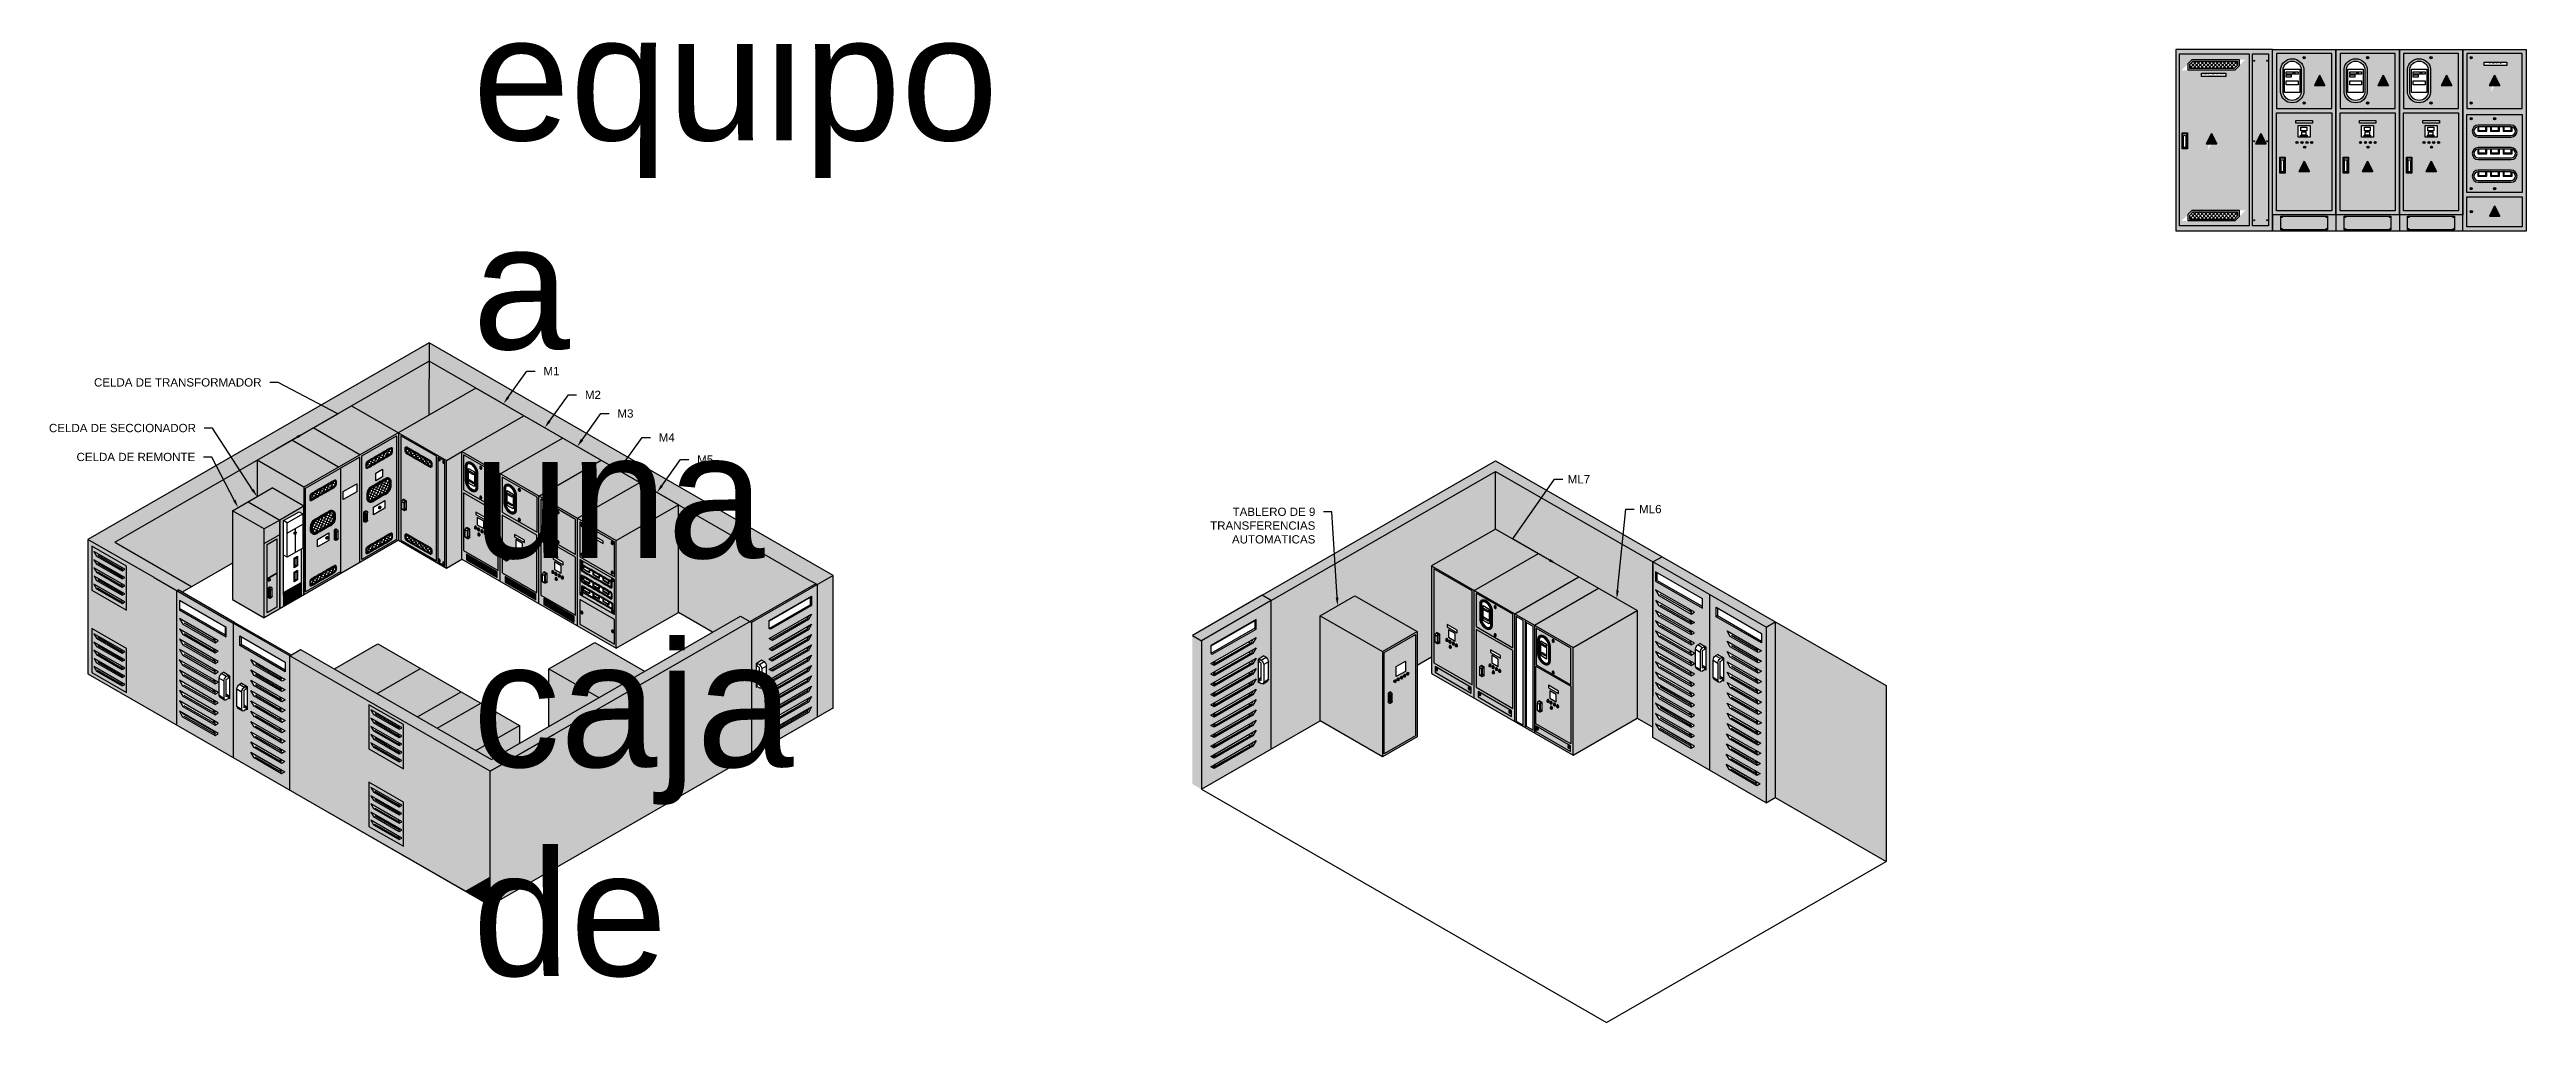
# Model space of a CAD drawing. Header units: metres. Extents: x 81 to 650, y -25 to 177.
# Drawn here: x 310.78 to 340.73, y 32.7 to 44.46 of the extents above; entities that cross this region are included whole.
import ezdxf
from ezdxf import colors
from ezdxf.entities.mleader import LeaderData, LeaderLine
from ezdxf.math import Vec2, Vec3

# ---------------------------------------------------------------- set-up
doc = ezdxf.new("R2010")
doc.units = ezdxf.units.M
doc.layers.add('EQUIPOS', color=7, linetype='Continuous', true_color=0xc7c7c7)
doc.layers.add('JCA_HATCH 254', color=252, linetype='Continuous')
doc.layers.add('RE80', color=7, linetype='Continuous', lineweight=15)
doc.styles.add('ROMANS', font='arial.ttf')
doc.styles.get("Standard").update_dxf_attribs({"font": 'arial.ttf'})
pattern_1 = [(0, (0, 0), (0, 6.985), [5.08, -1.905]), (90, (0, 0), (-6.985, 4e-16), [5.08, -1.905])]

msp = doc.modelspace()

# ---------------------------------------------------------------- texts
at = {"layer": 'RE80', "ltscale": 0.015, "char_height": 0.011, "attachment_point": 4, "style": 'ROMANS'}
for s, insert, width in [('\\pxqc;TAB DBN CRD 2000A 220V 220 120 100\\PINT AUT RAL 7035', (336.808, 44.157, 0), 0.28213), ('\\pxqc;TABLERO DE MEDIDA', (340.267, 44.296, 0), 0.18244)]:
    msp.add_mtext(s, dxfattribs=dict(at, insert=insert, width=width))

# ---------------------------------------------------------------- blocks, each defined once
blk = doc.blocks.new('A$C144aec66')
for p, q in [((0.033, 0.184), (0.017, 0.175)), ((0.05, 0.156), (0.017, 0.175)), ((0.033, 0.184), (0.073, 0.161)), ((0.066, 0.165), (0.05, 0.156)), ((0.066, 0.146), (0.066, 0.165)), ((0, 0.146), (0.033, 0.127)), ((0, 0.031), (0, 0.146)), ((0.033, 0.012), (0, 0.031)), ((0.038, 0.001), (0.005, 0.02)), ((0.033, 0.127), (0.033, 0.012)), ((0.05, 0.137), (0.066, 0.146)), ((0.05, 0.022), (0.05, 0.137)), ((0.05, 0.041), (0.066, 0.031)), ((0.066, 0.031), (0.05, 0.022)), ((0.066, 0.012), (0.05, 0.002)), ((0.066, 0.012), (0.066, 0.031)), ((0.066, 0.021), (0.073, 0.018)), ((0.073, 0.008), (0.066, 0.012)), ((0.073, 0.161), (0.073, 0.008))]:
    blk.add_line(p, q)
for centre, major_axis, start_param, end_param in [((0.017, 0.156), (-0.0117, -0.0203), 3.925089, 5.495885), ((0.017, 0.041), (-0.0117, -0.0203), 5.495885, 6.283185), ((0.05, 0.136), (0.0117, 0.0203), 0.783496, 2.354293), ((0.05, 0.021), (-0.0117, -0.0203), 5.495885, 7.066682)]:
    blk.add_ellipse(centre, major_axis=major_axis, ratio=0.57813, start_param=start_param, end_param=end_param)
blk = doc.blocks.new('A$C77fef11d')
blk.add_line((0.016, 0.029), (0.016, 0.029))
blk.add_lwpolyline([(0.013, 0.027, 0.198263), (0.004, 0.029), (0.003, 0.029), (0.003, 0.029), (0.003, 0.028), (0.003, 0.028), (0.003, 0.028), (0.003, 0.028), (0.003, 0.028), (0.003, 0.028), (0.003, 0.028), (0.003, 0.028), (0.002, 0.028), (0.002, 0.028), (0.002, 0.028), (0.002, 0.028), (0.002, 0.028), (0.002, 0.028), (0.002, 0.027), (0.002, 0.027), (0.002, 0.027), (0.002, 0.027), (0.002, 0.027), (0.002, 0.027), (0.002, 0.027), (0.001, 0.027), (0.001, 0.027), (0.001, 0.027), (0.001, 0.026), (0.001, 0.026), (0.001, 0.026), (0.001, 0.026), (0.001, 0.026), (0.001, 0.026), (0.001, 0.026), (0.001, 0.026), (0.001, 0.025), (0.001, 0.025), (0.001, 0.025), (0.001, 0.025), (0.001, 0.025), (0.001, 0.025), (0, 0.025), (0, 0.025), (0, 0.024), (0, 0.024), (0, 0.024), (0, 0.024), (0, 0.024), (0, 0.024), (0, 0.024), (0, 0.024), (0, 0.023), (0, 0.023), (0, 0.023), (0, 0.023), (0, 0.023), (0, 0.023), (0, 0.023), (0, 0.022), (0, 0.022), (0, 0.022), (0, 0.022), (0, 0.022), (0, 0.022), (0, 0.022), (0, 0.021), (0, 0.021), (0, 0.021), (0, 0.021), (0, 0.021), (0, 0.021), (0, 0.021), (0, 0.021), (0, 0.021), (0, 0.021), (0, 0.021), (0, 0.021), (0, 0.021), (0, 0.021), (0, 0.021), (0, 0.021), (0, 0.021), (0, 0.021), (0, 0.021), (0, 0.021), (0, 0.021), (0, 0.021), (0, 0.02), (0, 0.02), (0, 0.02), (0, 0.02), (0, 0.02), (0, 0.02), (0, 0.02), (0, 0.02), (0, 0.02), (0, 0.02), (0, 0.02), (0, 0.02), (0, 0.02), (0, 0.02), (0, 0.02), (0, 0.02), (0, 0.02), (0, 0.02), (0, 0.02), (0, 0.02), (0, 0.02), (0, 0.02), (0, 0.02), (0, 0.02), (0, 0.02), (0, 0.02), (0, 0.02), (0, 0.02), (0, 0.02), (0, 0.02), (0, 0.02), (0, 0.02), (0, 0.019), (0, 0.019), (0, 0.019), (0, 0.019), (0, 0.019), (0, 0.019), (0, 0.019), (0, 0.019), (0, 0.019), (0, 0.019), (0, 0.019), (0, 0.019), (0, 0.019), (0, 0.019), (0, 0.019), (0, 0.019), (0, 0.019), (0, 0.019), (0, 0.019), (0, 0.019), (0, 0.019), (0, 0.019), (0, 0.019), (0, 0.019), (0, 0.019), (0, 0.019), (0, 0.019), (0, 0.019), (0, 0.019), (0, 0.019), (0, 0.019), (0, 0.019), (0, 0.018), (0, 0.017), (0, 0.016), (0.001, 0.015), (0.001, 0.014), (0.001, 0.013), (0.002, 0.012), (0.002, 0.011), (0.002, 0.01), (0.003, 0.009), (0.004, 0.008), (0.004, 0.007), (0.005, 0.007), (0.006, 0.006), (0.006, 0.005), (0.007, 0.004), (0.008, 0.004), (0.009, 0.003), (0.009, 0.003), (0.01, 0.002), (0.011, 0.002), (0.011, 0.002), (0.011, 0.002), (0.011, 0.002), (0.011, 0.002), (0.011, 0.002), (0.011, 0.002), (0.011, 0.002), (0.011, 0.002), (0.011, 0.002), (0.011, 0.002), (0.011, 0.002), (0.011, 0.002), (0.011, 0.002), (0.011, 0.002), (0.011, 0.002), (0.011, 0.002), (0.011, 0.002), (0.011, 0.002), (0.011, 0.002), (0.011, 0.002), (0.011, 0.002), (0.011, 0.002), (0.011, 0.002), (0.011, 0.002), (0.011, 0.002), (0.011, 0.002), (0.011, 0.002), (0.011, 0.002), (0.011, 0.002), (0.011, 0.002), (0.012, 0.002), (0.012, 0.002), (0.012, 0.002), (0.012, 0.002), (0.012, 0.002), (0.012, 0.002), (0.012, 0.002), (0.012, 0.001), (0.012, 0.001), (0.012, 0.001), (0.012, 0.001), (0.012, 0.001), (0.012, 0.001), (0.012, 0.001), (0.012, 0.001), (0.012, 0.001), (0.012, 0.001), (0.012, 0.001), (0.012, 0.001), (0.012, 0.001), (0.012, 0.001), (0.012, 0.001), (0.012, 0.001), (0.012, 0.001), (0.012, 0.001), (0.012, 0.001), (0.012, 0.001), (0.012, 0.001), (0.012, 0.001), (0.012, 0.001), (0.012, 0.001), (0.012, 0.001), (0.012, 0.001), (0.013, 0.001), (0.013, 0.001), (0.013, 0.001), (0.013, 0.001), (0.013, 0.001), (0.013, 0.001), (0.013, 0.001), (0.013, 0.001), (0.013, 0.001), (0.013, 0.001), (0.013, 0.001), (0.013, 0.001), (0.013, 0.001), (0.013, 0.001), (0.013, 0.001), (0.013, 0.001), (0.013, 0.001), (0.013, 0.001), (0.014, 0.001), (0.014, 0), (0.014, 0), (0.014, 0), (0.014, 0), (0.014, 0), (0.014, 0), (0.014, 0), (0.014, 0), (0.014, 0), (0.015, 0), (0.015, 0), (0.015, 0), (0.015, 0), (0.015, 0), (0.015, 0), (0.015, 0), (0.015, 0), (0.015, 0), (0.015, 0), (0.016, 0), (0.016, 0), (0.016, 0), (0.016, 0), (0.016, 0), (0.016, 0), (0.016, 0), (0.016, 0), (0.016, 0), (0.016, 0), (0.017, 0), (0.017, 0), (0.017, 0), (0.017, 0), (0.017, 0), (0.017, 0), (0.017, 0), (0.017, 0), (0.017, 0), (0.017, 0), (0.017, 0), (0.018, 0), (0.018, 0), (0.018, 0), (0.018, 0), (0.018, 0), (0.018, 0), (0.018, 0), (0.018, 0), (0.018, 0), (0.018, 0), (0.018, 0), (0.019, 0), (0.019, 0), (0.019, 0), (0.019, 0), (0.019, 0), (0.019, 0), (0.019, 0.001), (0.019, 0.001), (0.019, 0.001), (0.019, 0.001), (0.019, 0.001), (0.019, 0.001), (0.02, 0.001), (0.02, 0.001), (0.02, 0.001), (0.02, 0.001), (0.02, 0.001), (0.02, 0.001), (0.02, 0.001), (0.02, 0.001), (0.02, 0.001), (0.02, 0.001), (0.02, 0.001), (0.02, 0.001), (0.02, 0.001), (0.021, 0.001), (0.021, 0.002), (0.021, 0.002), (0.021, 0.002), (0.021, 0.002), (0.021, 0.002), (0.021, 0.002), (0.021, 0.002), (0.021, 0.002), (0.021, 0.002), (0.021, 0.002), (0.021, 0.002), (0.021, 0.002), (0.021, 0.002), (0.021, 0.002), (0.021, 0.003), (0.021, 0.003), (0.022, 0.003), (0.022, 0.003), (0.022, 0.003), (0.022, 0.003), (0.022, 0.003), (0.022, 0.003), (0.022, 0.003), (0.022, 0.003), (0.022, 0.003), (0.022, 0.004), (0.022, 0.004), (0.022, 0.004), (0.022, 0.004), (0.022, 0.004), (0.022, 0.004), (0.022, 0.004), (0.022, 0.004), (0.022, 0.004), (0.022, 0.004), (0.022, 0.004), (0.022, 0.005), (0.022, 0.005), (0.022, 0.005), (0.022, 0.005), (0.023, 0.005), (0.023, 0.005), (0.023, 0.005), (0.023, 0.005), (0.023, 0.005), (0.023, 0.005), (0.023, 0.006), (0.023, 0.006), (0.023, 0.006), (0.023, 0.006), (0.023, 0.006), (0.023, 0.006), (0.023, 0.006), (0.023, 0.006), (0.023, 0.006), (0.023, 0.007), (0.023, 0.007), (0.023, 0.007), (0.023, 0.007), (0.023, 0.007), (0.023, 0.007), (0.023, 0.007), (0.023, 0.007), (0.023, 0.007), (0.023, 0.008), (0.023, 0.008), (0.023, 0.008), (0.023, 0.008), (0.023, 0.008), (0.023, 0.008), (0.023, 0.008), (0.023, 0.008), (0.023, 0.008), (0.023, 0.009), (0.023, 0.009), (0.023, 0.009), (0.023, 0.009), (0.023, 0.009), (0.023, 0.009), (0.023, 0.009), (0.023, 0.009), (0.023, 0.01), (0.023, 0.01), (0.023, 0.01), (0.023, 0.01), (0.023, 0.01), (0.023, 0.011), (0.023, 0.011), (0.023, 0.011), (0.023, 0.012), (0.022, 0.012), (0.022, 0.012), (0.022, 0.013), (0.022, 0.013), (0.022, 0.013), (0.022, 0.013), (0.022, 0.013), (0.022, 0.013), (0.022, 0.013), (0.022, 0.014), (0.022, 0.014), (0.022, 0.014), (0.022, 0.014), (0.022, 0.014), (0.022, 0.014), (0.022, 0.014), (0.022, 0.014), (0.022, 0.015), (0.022, 0.015), (0.022, 0.015), (0.022, 0.015), (0.022, 0.015), (0.021, 0.015), (0.021, 0.015), (0.021, 0.016), (0.021, 0.016), (0.021, 0.016), (0.021, 0.016), (0.021, 0.016), (0.021, 0.016), (0.021, 0.016), (0.021, 0.017), (0.021, 0.017), (0.021, 0.017), (0.021, 0.017), (0.021, 0.017), (0.021, 0.017), (0.021, 0.017), (0.021, 0.018), (0.02, 0.018), (0.02, 0.018), (0.02, 0.018), (0.02, 0.018), (0.02, 0.018), (0.02, 0.018), (0.02, 0.019), (0.02, 0.019), (0.02, 0.019), (0.02, 0.019), (0.02, 0.019), (0.02, 0.019), (0.02, 0.019), (0.019, 0.02), (0.019, 0.02), (0.019, 0.02), (0.019, 0.02), (0.019, 0.02), (0.019, 0.02), (0.019, 0.02), (0.019, 0.021), (0.019, 0.021), (0.019, 0.021), (0.019, 0.021), (0.019, 0.021), (0.018, 0.021), (0.018, 0.021), (0.018, 0.021), (0.018, 0.022), (0.018, 0.022), (0.018, 0.022), (0.018, 0.022), (0.018, 0.022), (0.018, 0.022), (0.018, 0.022), (0.018, 0.022), (0.017, 0.023), (0.017, 0.023), (0.017, 0.023), (0.017, 0.023), (0.017, 0.023), (0.017, 0.023), (0.017, 0.023), (0.017, 0.023), (0.017, 0.023), (0.017, 0.024), (0.016, 0.024), (0.016, 0.024), (0.016, 0.024), (0.016, 0.024), (0.016, 0.024), (0.016, 0.024), (0.016, 0.024), (0.016, 0.024), (0.016, 0.025), (0.016, 0.025), (0.015, 0.025), (0.015, 0.025), (0.015, 0.025), (0.015, 0.025), (0.015, 0.025), (0.015, 0.025), (0.015, 0.025), (0.015, 0.025), (0.015, 0.025), (0.015, 0.026), (0.014, 0.026), (0.014, 0.026), (0.014, 0.026), (0.014, 0.026), (0.014, 0.026), (0.014, 0.026), (0.014, 0.026), (0.014, 0.026), (0.014, 0.026), (0.014, 0.026), (0.014, 0.026), (0.013, 0.027), (0.013, 0.027), (0.013, 0.027), (0.013, 0.027), (0.013, 0.027), (0.013, 0.027), (0.013, 0.027), (0.013, 0.027), (0.013, 0.027), (0.013, 0.027), (0.013, 0.027), (0.013, 0.027), (0.013, 0.027), (0.013, 0.027), (0.013, 0.027), (0.013, 0.027), (0.013, 0.027), (0.013, 0.027), (0.013, 0.027), (0.013, 0.027), (0.013, 0.027), (0.013, 0.027), (0.013, 0.027), (0.013, 0.027), (0.013, 0.027), (0.014, 0.027), (0.014, 0.027), (0.014, 0.027), (0.014, 0.027), (0.014, 0.027), (0.014, 0.027), (0.014, 0.027), (0.014, 0.027), (0.014, 0.027), (0.014, 0.027), (0.014, 0.028), (0.014, 0.028), (0.014, 0.028), (0.014, 0.028), (0.014, 0.028), (0.014, 0.028), (0.014, 0.028), (0.014, 0.028), (0.014, 0.028), (0.014, 0.028), (0.014, 0.028), (0.014, 0.028), (0.014, 0.028), (0.014, 0.028), (0.014, 0.028), (0.014, 0.028), (0.014, 0.028), (0.014, 0.028), (0.014, 0.028), (0.014, 0.028), (0.014, 0.028), (0.015, 0.028), (0.015, 0.028), (0.015, 0.028), (0.015, 0.028), (0.015, 0.028), (0.015, 0.028), (0.015, 0.028), (0.015, 0.028), (0.015, 0.028), (0.015, 0.028), (0.015, 0.028), (0.015, 0.028), (0.015, 0.028), (0.015, 0.028), (0.015, 0.028), (0.015, 0.028), (0.015, 0.028), (0.015, 0.028), (0.015, 0.028), (0.015, 0.028), (0.015, 0.028), (0.015, 0.028), (0.015, 0.028), (0.015, 0.028), (0.015, 0.028), (0.015, 0.028), (0.015, 0.028), (0.015, 0.028), (0.015, 0.028), (0.015, 0.028), (0.015, 0.028), (0.016, 0.028), (0.016, 0.029), (0.016, 0.029), (0.016, 0.029), (0.016, 0.029), (0.016, 0.029), (0.016, 0.029), (0.016, 0.029), (0.016, 0.029), (0.016, 0.029), (0.016, 0.029), (0.016, 0.029), (0.016, 0.029), (0.016, 0.029), (0.016, 0.029), (0.016, 0.029), (0.016, 0.029), (0.016, 0.029), (0.016, 0.029), (0.016, 0.029), (0.016, 0.029), (0.016, 0.029), (0.016, 0.029), (0.016, 0.029), (0.016, 0.029), (0.016, 0.029), (0.016, 0.029), (0.015, 0.03), (0.015, 0.03), (0.015, 0.03), (0.014, 0.03), (0.014, 0.03), (0.014, 0.03), (0.013, 0.031), (0.013, 0.031), (0.013, 0.031), (0.012, 0.031), (0.012, 0.031), (0.012, 0.031), (0.012, 0.031), (0.012, 0.031), (0.012, 0.031), (0.012, 0.031), (0.012, 0.031), (0.012, 0.031), (0.011, 0.031), (0.011, 0.031), (0.011, 0.031), (0.011, 0.031), (0.011, 0.031), (0.011, 0.031), (0.011, 0.031), (0.011, 0.031), (0.011, 0.031), (0.011, 0.031), (0.011, 0.031), (0.01, 0.031), (0.01, 0.031), (0.01, 0.031), (0.01, 0.031), (0.01, 0.031), (0.01, 0.031), (0.01, 0.031), (0.01, 0.031), (0.01, 0.031), (0.01, 0.031), (0.01, 0.031), (0.01, 0.031), (0.009, 0.031), (0.009, 0.031), (0.009, 0.031), (0.009, 0.031), (0.009, 0.031), (0.009, 0.031), (0.009, 0.031), (0.009, 0.031), (0.009, 0.031), (0.009, 0.031), (0.009, 0.031), (0.009, 0.031), (0.009, 0.031), (0.008, 0.031), (0.008, 0.031), (0.008, 0.031), (0.008, 0.031), (0.008, 0.031), (0.008, 0.031), (0.008, 0.031), (0.008, 0.031), (0.008, 0.031), (0.008, 0.031), (0.008, 0.031), (0.008, 0.031), (0.008, 0.031), (0.007, 0.031), (0.007, 0.031), (0.007, 0.031), (0.007, 0.031), (0.007, 0.031), (0.007, 0.031), (0.007, 0.031), (0.007, 0.031), (0.007, 0.031), (0.007, 0.031), (0.007, 0.031), (0.007, 0.031), (0.007, 0.031), (0.007, 0.031), (0.007, 0.031), (0.007, 0.031), (0.007, 0.031), (0.007, 0.031), (0.007, 0.031), (0.007, 0.03), (0.007, 0.03), (0.006, 0.03), (0.006, 0.03), (0.006, 0.03), (0.006, 0.03), (0.006, 0.03), (0.006, 0.03), (0.006, 0.03), (0.006, 0.03), (0.006, 0.03), (0.006, 0.03), (0.006, 0.03), (0.006, 0.03), (0.006, 0.03), (0.006, 0.03), (0.006, 0.03), (0.006, 0.03), (0.006, 0.03), (0.006, 0.03), (0.006, 0.03), (0.006, 0.03), (0.006, 0.03), (0.006, 0.03), (0.006, 0.03), (0.006, 0.03), (0.006, 0.03), (0.006, 0.03), (0.006, 0.03), (0.006, 0.03), (0.006, 0.03), (0.006, 0.03), (0.006, 0.03), (0.006, 0.03), (0.006, 0.03), (0.006, 0.03), (0.006, 0.03), (0.006, 0.03), (0.005, 0.03), (0.005, 0.03), (0.005, 0.03), (0.005, 0.03), (0.005, 0.03), (0.005, 0.03), (0.005, 0.03), (0.005, 0.03), (0.005, 0.03), (0.005, 0.03), (0.005, 0.03), (0.005, 0.03), (0.005, 0.03), (0.005, 0.03), (0.005, 0.03), (0.005, 0.03), (0.005, 0.03), (0.005, 0.03), (0.005, 0.03), (0.005, 0.03), (0.005, 0.03), (0.005, 0.03), (0.005, 0.03), (0.005, 0.029), (0.005, 0.029), (0.005, 0.029), (0.005, 0.029), (0.005, 0.029), (0.005, 0.029), (0.005, 0.029), (0.005, 0.029), (0.005, 0.029), (0.005, 0.029), (0.005, 0.029), (0.005, 0.029), (0.004, 0.029), (0.004, 0.029), (0.004, 0.029), (0.004, 0.029), (0.004, 0.029), (0.004, 0.029), (0.004, 0.029), (0.004, 0.029), (0.004, 0.029), (0.004, 0.029), (0.004, 0.029), (0.004, 0.029), (0.004, 0.029), (0.004, 0.029), (0.004, 0.029), (0.004, 0.029), (0.004, 0.029), (0.004, 0.029), (0.004, 0.029), (0.004, 0.029), (0.004, 0.029), (0.004, 0.029), (0.004, 0.029), (0.004, 0.029), (0.004, 0.029), (0.004, 0.029), (0.004, 0.029), (0.004, 0.029), (0.004, 0.029), (0.004, 0.029), (0.004, 0.029), (0.004, 0.029), (0.004, 0.029), (0.004, 0.029), (0.004, 0.029), (0.004, 0.029), (0.003, 0.029), (0.003, 0.029), (0.003, 0.029), (0.003, 0.029), (0.003, 0.029), (0.003, 0.029)], format="xyb")
blk.add_lwpolyline([(0.02, 0.001), (0.02, 0.001), (0.02, 0.001), (0.021, 0.001), (0.021, 0.002), (0.021, 0.002), (0.022, 0.002), (0.022, 0.002), (0.022, 0.002), (0.023, 0.003), (0.023, 0.003), (0.024, 0.003), (0.025, 0.004), (0.025, 0.005), (0.026, 0.006), (0.026, 0.007), (0.026, 0.008), (0.026, 0.01), (0.026, 0.011), (0.026, 0.013), (0.026, 0.014), (0.026, 0.016), (0.025, 0.017), (0.024, 0.018), (0.024, 0.02), (0.023, 0.021), (0.022, 0.023), (0.021, 0.024), (0.02, 0.026), (0.019, 0.027), (0.018, 0.028), (0.017, 0.029), (0.016, 0.029), (0.016, 0.029), (0.016, 0.029), (0.016, 0.029), (0.016, 0.029), (0.016, 0.029), (0.016, 0.029), (0.016, 0.029), (0.016, 0.029), (0.016, 0.029)])
blk = doc.blocks.new('TOMA CONEXIÓN DE PUENTE')
at = {"lineweight": 0, "true_color": 0x58ba48, "transparency": 33554687}
h = blk.add_hatch(color=85, dxfattribs=at)
h.dxf.hatch_style = 1
h.paths.add_polyline_path([(37112, -19660), (37112, -19328), (35219, -19328), (35219, -19660), (36165, -20239)])
h.paths.add_polyline_path([(36165, -18108), (35219, -18688), (35219, -19046), (37112, -19046), (37112, -18688)])
h.paths.add_polyline_path([(37112, -19046), (35219, -19046), (35219, -19328), (37112, -19328)])
h.paths.add_polyline_path([(45939, -25890), (45454, -25526), (44969, -25890), (44969, -26779), (45454, -27213), (45939, -26779)])
h.paths.add_polyline_path([(46415, -25890), (45939, -25890), (45939, -26779), (46415, -26779)])
h.paths.add_polyline_path([(45930, -25526), (45454, -25526), (45939, -25890), (46415, -25890)])
h.paths.add_polyline_path([(46415, -26779), (45939, -26779), (45454, -27213), (45912, -27230)])
h.paths.add_polyline_path([(3596, -17105), (18285, -17105), (18285, -13285), (3596, -13285)], flags=9)
h.paths.add_polyline_path([(1480, -22172), (18371, -22172), (18371, -18031), (1480, -18031)], flags=9)
h.paths.add_polyline_path([(3201, -30204), (18416, -30204), (18416, -26383), (3201, -26383)], flags=9)
at = {"lineweight": 0, "true_color": 0xffd6bb, "transparency": 33554687}
h = blk.add_hatch(color=254, dxfattribs=at)
h.dxf.hatch_style = 1
h.paths.add_polyline_path([(45509, -27215), (45454, -27213), (45144, -26935), (45144, -28745), (45509, -28745)])
h.paths.add_polyline_path([(35745, -19981), (35372, -19753), (35372, -21312), (35745, -21312)])
at = {"lineweight": 0, "true_color": 0x58ba48, "transparency": 33554687}
h = blk.add_hatch(color=85, dxfattribs=at)
h.dxf.hatch_style = 1
edge = h.paths.add_edge_path()
edge.add_spline(control_points=[(35649, -25887), (35748, -26409), (35984, -27436), (36484, -29297), (37311, -30999), (38445, -32582), (39700, -33587), (41214, -34155), (42654, -34246), (43743, -33682), (44638, -32957), (45317, -31724), (45733, -30252), (45685, -29197), (45664, -28745)], knot_values=[606.732847, 606.732847, 606.732847, 606.732847, 817.356364, 1023.477187, 1368.713471, 1558.910026, 1791.218213, 1991.789681, 2194.882954, 2337.498111, 2466.733283, 2646.287311, 2884.133413, 3062.375556, 3062.375556, 3062.375556, 3062.375556], degree=3, periodic=0)
edge.add_line((45664, -28745), (45072, -28745))
edge.add_spline(control_points=[(45072, -28745), (45072, -28781), (45072, -28790), (45078, -28909), (45083, -29018), (45091, -29233), (45093, -29339), (45096, -29547), (45095, -29649), (45090, -29800), (45087, -29850), (45083, -29925), (45081, -29949), (45078, -29986), (45077, -29998), (45075, -30023), (45074, -30035), (45071, -30064), (45070, -30081), (45052, -30243), (45030, -30388), (44970, -30678), (44933, -30823), (44857, -31077), (44821, -31186), (44762, -31348), (44741, -31402), (44709, -31483), (44698, -31510), (44681, -31550), (44675, -31563), (44664, -31590), (44658, -31604), (44619, -31695), (44583, -31772), (44510, -31922), (44473, -31995), (44394, -32136), (44353, -32205), (44268, -32336), (44223, -32399), (44157, -32487), (44135, -32513), (44103, -32552), (44092, -32565), (44076, -32584), (44070, -32591), (44059, -32603), (44054, -32610), (44037, -32628), (44025, -32641), (44001, -32666), (43989, -32679), (43960, -32709), (43943, -32726), (43876, -32791), (43823, -32838), (43714, -32930), (43657, -32975), (43568, -33040), (43538, -33061), (43492, -33093), (43477, -33104), (43453, -33120), (43445, -33125), (43430, -33135), (43422, -33141), (43405, -33152), (43395, -33158), (43371, -33174), (43357, -33183), (43324, -33203), (43306, -33215), (43231, -33260), (43175, -33292), (43063, -33351), (43007, -33379), (42896, -33429), (42840, -33451), (42757, -33481), (42728, -33490), (42685, -33503), (42671, -33507), (42649, -33513), (42642, -33515), (42628, -33519), (42621, -33521), (42593, -33528), (42572, -33533), (42497, -33549), (42441, -33558), (42310, -33575), (42234, -33580), (42079, -33585), (42000, -33583), (41839, -33574), (41757, -33566), (41620, -33548), (41566, -33539), (41483, -33525), (41456, -33520), (41415, -33512), (41401, -33509), (41373, -33503), (41360, -33501), (41328, -33494), (41309, -33490), (41266, -33480), (41241, -33474), (41079, -33434), (40945, -33395), (40747, -33326), (40682, -33302), (40516, -33236), (40415, -33192), (40267, -33120), (40218, -33095), (40121, -33043), (40073, -33017), (39981, -32964), (39938, -32937), (39830, -32870), (39765, -32828), (39562, -32687), (39427, -32582), (39216, -32402), (39138, -32330), (39023, -32219), (38985, -32181), (38930, -32124), (38912, -32105), (38875, -32066), (38857, -32046), (38803, -31987), (38768, -31947), (38687, -31852), (38641, -31798), (38509, -31632), (38423, -31517), (38292, -31331), (38245, -31262), (38175, -31156), (38152, -31121), (38118, -31067), (38106, -31050), (38083, -31014), (38072, -30996), (38048, -30957), (38035, -30936), (37948, -30797), (37877, -30677), (37774, -30495), (37740, -30434), (37560, -30103), (37424, -29827), (37239, -29406), (37180, -29265), (37097, -29051), (37070, -28980), (37031, -28872), (37018, -28836), (36993, -28764), (36980, -28728), (36955, -28654), (36942, -28616), (36910, -28517), (36890, -28456), (36813, -28206), (36758, -28014), (36682, -27730), (36658, -27640), (36623, -27504), (36611, -27459), (36594, -27390), (36588, -27368), (36577, -27322), (36571, -27299), (36559, -27248), (36552, -27220), (36535, -27152), (36525, -27112), (36474, -26903), (36434, -26733), (36377, -26480), (36358, -26395), (36310, -26168), (36280, -26026), (36253, -25884)], knot_values=[1587.936749, 1587.936749, 1587.936749, 1587.936749, 1596.536622, 1596.536622, 1708.532234, 1708.532234, 1820.527846, 1820.527846, 1932.523458, 1932.523458, 1989.025894, 1989.025894, 2017.277113, 2017.277113, 2031.402722, 2031.402722, 2045.528331, 2045.528331, 2065.365, 2065.365, 2233.370941, 2233.370941, 2401.376882, 2401.376882, 2528.58637, 2528.58637, 2592.191113, 2592.191113, 2623.993485, 2623.993485, 2639.894671, 2639.894671, 2655.795857, 2655.795857, 2749.161879, 2749.161879, 2842.527901, 2842.527901, 2935.893923, 2935.893923, 3029.259945, 3029.259945, 3071.643659, 3071.643659, 3092.835516, 3092.835516, 3103.431444, 3103.431444, 3114.027373, 3114.027373, 3135.512391, 3135.512391, 3157.623712, 3157.623712, 3187.760239, 3187.760239, 3273.095114, 3273.095114, 3358.42999, 3358.42999, 3401.097428, 3401.097428, 3422.431147, 3422.431147, 3433.098006, 3433.098006, 3443.764866, 3443.764866, 3456.727739, 3456.727739, 3476.26853, 3476.26853, 3500.86566, 3500.86566, 3576.860764, 3576.860764, 3652.855867, 3652.855867, 3728.850971, 3728.850971, 3768.767499, 3768.767499, 3788.725764, 3788.725764, 3798.704896, 3798.704896, 3808.684028, 3808.684028, 3837.513071, 3837.513071, 3912.478284, 3912.478284, 4008.407143, 4008.407143, 4104.336002, 4104.336002, 4200.26486, 4200.26486, 4263.519696, 4263.519696, 4295.147113, 4295.147113, 4310.960822, 4310.960822, 4326.774531, 4326.774531, 4347.730208, 4347.730208, 4377.05142, 4377.05142, 4535.854849, 4535.854849, 4615.256564, 4615.256564, 4740.937803, 4740.937803, 4803.778422, 4803.778422, 4866.619041, 4866.619041, 4924.408669, 4924.408669, 5011.387226, 5011.387226, 5203.712891, 5203.712891, 5323.011407, 5323.011407, 5382.660665, 5382.660665, 5412.485295, 5412.485295, 5442.309924, 5442.309924, 5502.447777, 5502.447777, 5581.126549, 5581.126549, 5737.67027, 5737.67027, 5827.988372, 5827.988372, 5873.147423, 5873.147423, 5895.726948, 5895.726948, 5918.306473, 5918.306473, 5944.356301, 5944.356301, 6092.350086, 6092.350086, 6166.346979, 6166.346979, 6492.623396, 6492.623396, 6655.761604, 6655.761604, 6737.330708, 6737.330708, 6778.11526, 6778.11526, 6818.899813, 6818.899813, 6861.829979, 6861.829979, 6929.732186, 6929.732186, 7138.739744, 7138.739744, 7235.27812, 7235.27812, 7283.547308, 7283.547308, 7307.681902, 7307.681902, 7331.816496, 7331.816496, 7361.209819, 7361.209819, 7403.619099, 7403.619099, 7582.662497, 7582.662497, 7672.184197, 7672.184197, 7822.872182, 7822.872182, 7822.872182, 7822.872182], degree=3, periodic=0)
edge.add_spline(control_points=[(36253, -25884), (36243, -25833), (36233, -25783), (36206, -25637), (36189, -25540), (36164, -25396), (36156, -25348), (36140, -25252), (36133, -25204), (36117, -25103), (36110, -25051), (36091, -24919), (36080, -24840), (36059, -24679), (36049, -24597), (36034, -24474), (36030, -24433), (36025, -24391)], knot_values=[1062.446679, 1062.446679, 1062.446679, 1062.446679, 1115.836132, 1115.836132, 1217.874851, 1217.874851, 1268.894211, 1268.894211, 1319.913571, 1319.913571, 1375.330394, 1375.330394, 1458.728759, 1458.728759, 1544.564203, 1544.564203, 1587.936749, 1587.936749, 1587.936749, 1587.936749], degree=3, periodic=0)
edge.add_spline(control_points=[(36025, -24391), (36014, -24290), (36003, -24188), (35993, -24086)], knot_values=[956.494316, 956.494316, 956.494316, 956.494316, 1062.446679, 1062.446679, 1062.446679, 1062.446679], degree=3, periodic=0)
edge.add_spline(control_points=[(35993, -24086), (35981, -23967), (35970, -23848), (35960, -23728)], knot_values=[832.804018, 832.804018, 832.804018, 832.804018, 956.494316, 956.494316, 956.494316, 956.494316], degree=3, periodic=0)
edge.add_spline(control_points=[(35960, -23728), (35957, -23698), (35955, -23667), (35942, -23512), (35932, -23388), (35924, -23263)], knot_values=[673.070348, 673.070348, 673.070348, 673.070348, 704.590833, 704.590833, 832.804018, 832.804018, 832.804018, 832.804018], degree=3, periodic=0)
edge.add_spline(control_points=[(35924, -23263), (35922, -23240), (35920, -23217), (35913, -23119), (35908, -23045), (35899, -22896), (35894, -22822), (35884, -22657), (35878, -22567), (35863, -22296), (35853, -22115), (35840, -21865), (35837, -21797), (35833, -21728)], knot_values=[150.590663, 150.590663, 150.590663, 150.590663, 174.645323, 174.645323, 250.779245, 250.779245, 326.913168, 326.913168, 419.057396, 419.057396, 603.416451, 603.416451, 673.070348, 673.070348, 673.070348, 673.070348], degree=3, periodic=0)
edge.add_spline(control_points=[(35833, -21728), (35826, -21590), (35820, -21451), (35813, -21312)], knot_values=[9.853485, 9.853485, 9.853485, 9.853485, 150.590663, 150.590663, 150.590663, 150.590663], degree=3, periodic=0)
edge.add_line((35813, -21312), (35219, -21312))
edge.add_spline(control_points=[(35219, -21312), (35244, -21816), (35276, -22467), (35318, -23117), (35329, -23263)], knot_values=[0, 0, 0, 0, 199.906291, 257.85475, 257.85475, 257.85475, 257.85475], degree=3, periodic=0)
edge.add_spline(control_points=[(35329, -23263), (35337, -23385), (35346, -23506), (35356, -23628)], knot_values=[257.85475, 257.85475, 257.85475, 257.85475, 306.04279, 306.04279, 306.04279, 306.04279], degree=3, periodic=0)
edge.add_spline(control_points=[(35356, -23628), (35369, -23781), (35382, -23933), (35397, -24086)], knot_values=[306.04279, 306.04279, 306.04279, 306.04279, 366.705093, 366.705093, 366.705093, 366.705093], degree=3, periodic=0)
edge.add_spline(control_points=[(35397, -24086), (35407, -24188), (35417, -24289), (35428, -24391)], knot_values=[366.705093, 366.705093, 366.705093, 366.705093, 407.152259, 407.152259, 407.152259, 407.152259], degree=3, periodic=0)
edge.add_spline(control_points=[(35428, -24391), (35462, -24701), (35527, -25201), (35613, -25698), (35649, -25887)], knot_values=[407.152259, 407.152259, 407.152259, 407.152259, 530.618229, 606.732847, 606.732847, 606.732847, 606.732847], degree=3, periodic=0)
h = blk.add_hatch(color=85, dxfattribs=at)
h.dxf.hatch_style = 1
h.paths.add_polyline_path([(44607, -77933), (44014, -77933), (43980, -79380, -0.139988), (43332, -81462, -0.073359), (42445, -82461, -0.083866), (41318, -83122, -0.09444), (39966, -83362, -0.024227), (37459, -83207, -0.139778), (35739, -82504, -0.070498), (34126, -80822, -0.107181), (33518, -79423, -0.024761), (33234, -77509, -0.077707), (33384, -74904, -0.040994), (33942, -73065, -0.097535), (34326, -72468, -0.181028), (34995, -72148, -0.210669), (35803, -72421, -0.055417), (36787, -73547), (37274, -73208, 0.055417), (36204, -71984, 0.210669), (34942, -71557, 0.181028), (33898, -72057, 0.097535), (33390, -72847, 0.040994), (32804, -74779, 0.077707), (32644, -77567, 0.024761), (32936, -79539, 0.107181), (33644, -81169, 0.070498), (35372, -82971, 0.139778), (37394, -83797, 0.024227), (39958, -83955, 0.09444), (41529, -83677, 0.083866), (42826, -82916, 0.073359), (43828, -81787, 0.139988), (44573, -79393)])
at = {"lineweight": 0, "true_color": 0xffd6bb, "transparency": 33554687}
h = blk.add_hatch(color=254, dxfattribs=at)
h.dxf.hatch_style = 1
h.paths.add_polyline_path([(37870, -75521), (37582, -75522), (37357, -75788), (37629, -75788)])
h.paths.add_polyline_path([(37171, -73279), (36841, -73509), (37013, -74061), (37417, -74061)])
h.paths.add_polyline_path([(44583, -77233), (44567, -77233), (44375, -77060, -0.03469), (44171, -77003), (44171, -77933), (44583, -77933)])
at = {"lineweight": 0, "true_color": 0x58ba48, "transparency": 33554687}
h = blk.add_hatch(color=85, dxfattribs=at)
h.dxf.hatch_style = 1
h.paths.add_polyline_path([(37580, -74929), (36945, -74932), (36952, -74943), (36952, -75522), (36945, -75525), (37582, -75522)])
h.paths.add_polyline_path([(37867, -74928), (37580, -74929), (37582, -75522), (37870, -75521)])
h.paths.add_polyline_path([(38503, -74943), (38491, -74925), (37867, -74928), (37870, -75521), (38503, -75518)])
h.paths.add_polyline_path([(37582, -75522), (36776, -75526), (36902, -75788), (37357, -75788)])
h.paths.add_polyline_path([(36909, -74061), (36571, -74061), (36571, -74364), (36945, -74932), (37388, -74930)])
h.paths.add_polyline_path([(37417, -74061), (36909, -74061), (37388, -74930), (37992, -74927)])
h.paths.add_polyline_path([(37923, -74061), (37417, -74061), (37992, -74927), (38491, -74925)])
h.paths.add_polyline_path([(38503, -75549), (38503, -75518), (37870, -75521), (37629, -75788), (38356, -75788)])
h = blk.add_hatch(color=85, dxfattribs=at)
h.dxf.hatch_style = 1
h.paths.add_polyline_path([(45052, -76178), (44082, -76178), (44082, -76533), (45052, -76533)])
h.paths.add_polyline_path([(45052, -75910), (44567, -75546), (44082, -75910), (44082, -76178), (45052, -76178)])
h.paths.add_polyline_path([(45043, -75546), (44567, -75546), (45052, -75910), (45528, -75910)])
h.paths.add_polyline_path([(45528, -75910), (45052, -75910), (45052, -76799), (45528, -76799)])
h.paths.add_polyline_path([(45052, -76533), (44082, -76533), (44082, -76799), (44567, -77233), (45052, -76799)])
h.paths.add_polyline_path([(45528, -76799), (45052, -76799), (44583, -77219), (44583, -77233), (45025, -77249)])
at = {"lineweight": 0, "transparency": 33554687}
for p, q in [((32309, -5752), (41058, -5752)), ((41646, -24889), (41679, -6729)), ((31695, -6936), (31695, -24559))]:
    blk.add_line(p, q, dxfattribs=at)
for points in [[(0, 0), (61499, 0), (61499, -94772), (0, -94772)], [(52114, -13697), (52710, -13697), (52710, -15623), (52114, -15623)], [(49083, -13986), (49679, -13986), (49679, -16113), (49083, -16113)], [(52165, -22025), (52761, -22025), (52761, -23951), (52165, -23951)], [(49134, -22314), (49730, -22314), (49730, -24441), (49134, -24441)], [(50951, -63717), (51548, -63717), (51548, -65643), (50951, -65643)], [(47920, -64006), (48516, -64006), (48516, -66133), (47920, -66133)], [(51003, -72045), (51599, -72045), (51599, -73971), (51003, -73971)], [(47971, -72334), (48567, -72334), (48567, -74461), (47971, -74461)]]:
    blk.add_lwpolyline(points, close=True, dxfattribs=at)
for points in [[(41924, -2818), (24458, -2818, 0.356962), (23739, -3406), (23797, -23039)], [(45345, -4687), (43700, -3138, 0.196027), (42873, -2818), (41924, -2818)], [(25854, -25064), (25741, -24612), (25741, -8227), (27409, -6354, 1.002487), (26873, -5879, 0.021086), (26021, -6931), (25751, -6891), (25749, -5535, -0.369377), (26569, -4672), (45822, -4668, -0.415977), (47006, -5858, -690.646008)], [(44632, -4910), (26743, -4964, 0.356962), (26024, -5552), (26021, -6931)], [(47047, -7112), (47034, -6101, 0.391753), (45902, -4910), (44632, -4910)], [(41058, -5752), (40802, -5570), (32175, -5570, 0.306723), (31399, -6600), (31399, -24559, 0.305806), (32304, -25901, 0.194238)], [(25741, -8227), (26019, -8227), (27566, -6406, 0.74697), (27142, -5757, 4.07137)], [(49817, -11186), (50863, -11041, -0.81029), (50863, -11955), (49933, -12086, -1.011197), (49817, -11186, -0.229515)], [(49487, -11880), (50594, -11752, 0.671374), (50863, -11041, -0.927422)], [(53076, -12168), (52600, -11888), (48229, -12621, 0.458364), (47298, -18466, 2.048359)], [(48649, -12910), (53076, -12168, -0.534841), (52984, -18446), (48680, -19281)], [(47957, -12442), (46485, -12411, 0.236087), (44276, -15661), (44320, -25552, 0.25751), (45038, -26840, 0.25751)], [(50310, -18299), (51422, -18123), (51422, -17332, 0.583872), (50310, -17332), (50310, -18299)], [(48563, -21224), (53147, -20509, -0.536502), (52947, -26918), (48686, -27599, -0.536859), (48563, -21224, 0.060008)], [(48686, -27599), (48011, -27485, -0.505289), (48137, -20945, 0.616501)], [(26352, -25490), (23938, -23426, -0.277881), (23797, -23039)], [(25990, -23596), (25990, -24565, 0.390857), (27244, -25924), (27963, -25921)], [(50310, -26721), (51422, -26545), (51422, -25755, 0.583872), (50310, -25755), (50310, -26721)], [(50365, -27567), (51411, -27422, -0.81029), (51411, -28337), (50481, -28467, -1.011197), (50365, -27567, -0.229515)], [(50036, -28262), (51142, -28133, 0.671374), (51411, -27422, -0.927422)], [(40979, -52974), (23513, -52974, 0.356962), (22794, -53562), (22852, -73195)], [(44400, -54843), (42755, -53293, 0.196027), (41928, -52974), (40979, -52974)], [(43046, -54839), (25580, -54839, 0.356962), (24861, -55427), (24828, -73246)], [(45532, -62436), (45448, -56029, 0.391753), (44316, -54839), (43046, -54839)], [(25421, -73246), (25421, -56968), (26653, -56968, 0.353771), (26906, -56764), (26906, -55370), (43046, -55371)], [(45004, -62628), (44917, -56036, 0.385559), (44297, -55370), (43046, -55370)], [(48654, -61206), (49700, -61061, -0.81029), (49700, -61975), (48770, -62106, -1.011197), (48654, -61206, -0.229515)], [(48325, -61900), (49431, -61772, 0.671374), (49700, -61061, -0.927422)], [(51914, -62188), (51437, -61908), (47067, -62641, 0.458364), (46135, -68486, 2.048359)], [(47487, -62930), (51914, -62188, -0.534841), (51821, -68466), (47518, -69301)], [(46794, -62462), (45322, -62431, 0.236087), (43113, -65681), (43157, -75572, 0.354369), (44375, -77060, 0.354369)], [(49147, -68319), (50259, -68143), (50259, -67352, 0.583872), (49147, -67352), (49147, -68319)], [(47401, -71244), (51984, -70529, -0.536502), (51785, -76938), (47524, -77619, -0.536859), (47401, -71244, 0.060008)], [(47524, -77619), (46848, -77504, -0.505289), (46974, -70965, 0.616501)], [(24788, -75032), (22993, -73581, -0.277881), (22852, -73195)], [(24828, -73246), (24828, -74215, 0.390857), (26081, -75574), (32673, -75544)], [(25421, -73246), (25421, -74215, 0.382786), (26108, -74980), (32769, -74950)], [(49147, -76741), (50259, -76565), (50259, -75775, 0.583872), (49147, -75775), (49147, -76741)], [(49203, -77587), (50248, -77442, -0.81029), (50248, -78357), (49319, -78487, -1.011197), (49203, -77587, -0.229515)], [(48873, -78282), (49980, -78153, 0.671374), (50248, -77442, -0.927422)]]:
    blk.add_lwpolyline(points, format="xyb", dxfattribs=at)
for points in [[(26278, -4984), (24211, -3120)], [(32309, -5752), (32175, -5570)], [(46543, -6650), (44849, -5888), (44727, -5555)], [(46446, -6894), (44731, -6123), (44581, -5712)], [(47047, -7020), (46559, -6569)], [(26161, -6745), (26161, -7756)], [(31694, -6893), (31399, -6600)], [(25886, -6911), (25886, -8227)], [(35428, -24391), (32397, -24391), (32397, -7152), (41093, -7152), (41093, -24391), (36025, -24391)], [(35993, -24086), (40694, -24086), (40694, -7152), (32397, -7152), (32397, -24086), (35397, -24086)], [(46327, -7764), (46327, -7059)], [(47068, -8589), (45929, -7321)], [(26019, -8227), (25990, -24081)], [(47084, -9833), (47068, -8589)], [(47957, -12805), (47957, -11558), (48738, -10779), (51984, -10314), (52600, -10792), (52600, -11888)], [(47118, -12416), (47104, -11337)], [(48229, -12621), (48229, -11287)], [(48649, -12910), (48229, -12621)], [(46709, -17523), (46709, -22759)], [(53871, -17648), (53871, -21015)], [(44908, -17826), (46709, -18255)], [(44908, -18104), (44908, -17826)], [(35219, -19660), (35219, -18688), (36165, -18108)], [(37112, -19660), (37112, -18688), (36165, -18108)], [(44574, -18473), (45871, -19050)], [(47298, -18466), (48680, -19281)], [(47298, -18466), (47298, -21739)], [(35219, -18688), (35219, -19660), (36165, -20239)], [(37112, -18688), (37112, -19660), (36165, -20239)], [(44475, -18825), (45790, -19423)], [(35219, -19046), (37112, -19046)], [(35219, -19328), (37112, -19328)], [(35372, -19753), (35372, -21312)], [(35745, -21312), (35745, -19981)], [(45232, -19790), (46709, -20141)], [(46146, -20007), (46146, -21091)], [(53147, -20509), (52807, -20268), (48137, -20945), (48563, -21224)], [(44908, -20796), (46709, -21225)], [(44908, -21074), (44908, -20796)], [(35813, -21312), (35219, -21312)], [(44574, -21443), (45871, -22020)], [(44475, -21794), (45790, -22393)], [(45232, -22759), (46595, -23084)], [(32397, -23263), (35329, -23263)], [(35924, -23263), (40694, -23263)], [(26705, -24367), (26601, -24243)], [(28534, -24934), (26838, -24099), (26728, -24016)], [(26705, -24367), (28413, -25186)], [(29281, -25915), (28472, -25106)], [(27963, -25921), (27619, -25608)], [(45454, -27213), (44969, -26779), (44969, -25890), (45454, -25526)], [(45454, -27213), (45939, -26779), (45939, -25890), (45454, -25526)], [(45454, -25526), (45930, -25526)], [(45912, -27230), (46415, -26779), (46415, -25890), (45930, -25526)], [(29281, -25915), (35649, -25887)], [(36253, -25884), (44320, -25848)], [(45939, -25890), (46415, -25890)], [(45144, -26935), (45144, -28745)], [(45939, -26779), (46415, -26779)], [(47345, -27371), (47345, -26841)], [(49002, -29227), (52572, -28685), (52961, -28096), (52961, -26910)], [(45454, -27213), (45912, -27230)], [(45509, -27215), (45509, -28745)], [(46036, -27118), (47345, -27371), (47870, -27371)], [(48319, -27537), (48319, -28775)], [(48686, -27599), (48686, -28907)], [(45664, -28745), (45072, -28745)], [(25116, -55004), (23048, -53140)], [(43046, -55370), (43113, -65681)], [(46794, -62825), (46794, -61578), (47576, -60799), (50822, -60334), (51437, -60812), (51437, -61908)], [(47067, -62641), (47067, -61307)], [(47487, -62930), (47067, -62641)], [(45546, -67543), (45546, -72779)], [(52709, -67667), (52709, -71034)], [(43745, -67846), (45546, -68275)], [(43745, -68124), (43745, -67846)], [(43411, -68493), (44761, -69094)], [(46135, -68486), (47518, -69301)], [(46135, -68486), (46135, -71759)], [(43313, -68845), (44627, -69443)], [(44069, -69810), (45546, -70161)], [(44983, -70027), (44983, -71111)], [(51984, -70529), (51645, -70288), (46974, -70965), (47401, -71244)], [(43745, -70816), (45546, -71245)], [(43745, -71094), (43745, -70816)], [(43411, -71463), (44761, -72064)], [(43313, -71814), (44627, -72413)], [(44069, -72779), (45432, -73104)], [(25421, -73246), (33245, -73235)], [(33877, -73234), (36553, -73230)], [(37171, -73279), (37417, -74061)], [(37244, -73229), (42397, -73221)], [(36841, -73509), (37014, -74065)], [(36571, -74061), (37923, -74061), (38503, -74943), (38503, -75549), (38356, -75788), (36902, -75788), (36776, -75526)], [(36571, -74061), (36571, -74364), (36952, -74943), (36952, -75522), (36945, -75525)], [(36909, -74061), (37388, -74930)], [(37417, -74061), (37992, -74927)], [(33375, -74948), (43154, -74904)], [(37580, -74929), (37582, -75522)], [(37867, -74928), (37870, -75521), (37629, -75788)], [(33272, -75541), (43157, -75497)], [(37582, -75522), (37357, -75788)], [(44567, -77233), (44082, -76799), (44082, -75910), (44567, -75546)], [(44567, -77233), (45052, -76799), (45052, -75910), (44567, -75546)], [(44567, -75546), (45043, -75546)], [(45025, -77249), (45528, -76799), (45528, -75910), (45043, -75546)], [(45052, -75910), (45528, -75910)], [(44082, -76178), (45052, -76178)], [(44082, -76533), (45052, -76533)], [(45052, -76799), (45528, -76799)], [(46182, -77391), (46182, -76861)], [(47840, -79247), (51409, -78705), (51798, -78116), (51798, -76930)], [(44171, -77003), (44171, -77933)], [(44567, -77233), (45025, -77249)], [(44583, -77933), (44583, -77219)], [(45100, -77182), (46182, -77391), (46707, -77391)], [(47157, -77557), (47157, -78795)], [(47524, -77619), (47524, -78927)]]:
    blk.add_lwpolyline(points, dxfattribs=at)
blk.add_lwpolyline([(44607, -77933), (44573, -79393, -0.139988), (43828, -81787, -0.073359), (42826, -82916, -0.083866), (41529, -83677, -0.09444), (39958, -83955, -0.024227), (37394, -83797, -0.139778), (35372, -82971, -0.070498), (33644, -81169, -0.107181), (32936, -79539, -0.024761), (32644, -77567, -0.077707), (32804, -74779, -0.040994), (33390, -72847, -0.097535), (33898, -72057, -0.181028), (34942, -71557, -0.210669), (36204, -71984, -0.055417), (37274, -73208), (36787, -73547, 0.055417), (35803, -72421, 0.210669), (34995, -72148, 0.181028), (34326, -72468, 0.097535), (33942, -73065, 0.040994), (33384, -74904, 0.077707), (33234, -77509, 0.024761), (33518, -79423, 0.107181), (34126, -80822, 0.070498), (35739, -82504, 0.139778), (37459, -83207, 0.024227), (39966, -83362, 0.09444), (41318, -83122, 0.083866), (42445, -82461, 0.073359), (43332, -81462, 0.139988), (43980, -79380), (44014, -77933)], format="xyb", close=True, dxfattribs=at)
for centre, radius in [((45625, -6426), 944), ((36749, -6500), 374), ((36255, -9521), 476), ((47762, -10588), 394), ((36255, -11622), 476), ((50877, -19756), 457), ((27619, -24651), 957), ((36749, -25086), 374), ((53412, -28851), 395), ((48188, -29715), 950), ((48188, -29715), 395), ((25934, -55950), 441), ((35092, -59541), 476), ((46600, -60608), 394), ((35092, -61642), 476), ((30167, -65287), 476), ((40026, -65287), 476), ((35092, -69062), 476), ((49715, -69776), 457), ((52250, -78871), 395), ((47025, -79735), 950), ((47025, -79735), 395)]:
    blk.add_circle(centre, radius, dxfattribs=at)
for centre, radius, start, end in [((45340, -6273), 944, 51.9602, 251.4683), ((33059, -6893), 1365, 123.3105, 181.8095), ((40723, -6650), 958, 355.2807, 69.5558), ((27097, -6195), 464, 175.0132, 275.3264), ((36520, -6231), 354, 246.5357, 14.3172), ((31700, -11020), 2525, 57.7145, 73.9865), ((40451, -10677), 1923, 82.7275, 277.2725), ((52877, -9799), 1031, 254.3784, 209.9819), ((52830, -9860), 960, 256.1057, 208.2546), ((31771, -10923), 1991, 55.7088, 71.6881), ((31700, -11020), 2525, 286.0135, 35.5727), ((47757, -10576), 1003, 348.315, 281.5277), ((52692, -9641), 459, 259.1115, 7.5849), ((47826, -10645), 922, 351.6659, 278.1768), ((31771, -10923), 1991, 288.3119, 29.9379), ((47376, -10376), 563, 287.0574, 15.3498), ((36217, -15024), 1923, 53.9332, 29.4142), ((50820, -16085), 3846, 124.3539, 236.2028), ((40950, -15373), 476, 122.5463, 237.4537), ((40756, -19524), 2517, 91.4098, 268.5902), ((32043, -19237), 1923, 53.9332, 79.4148), ((40756, -19524), 1923, 91.8447, 268.1553), ((32043, -19237), 1923, 280.5852, 29.4142), ((50436, -19566), 659, 292.8683, 20.542), ((36040, -21299), 476, 244.2657, 128.3786), ((27484, -24587), 948, 63.5767, 245.7673), ((35054, -27310), 3695, 85.3137, 119.2337), ((35054, -27310), 3695, 60.7663, 75.8128), ((40508, -25575), 1908, 84.4094, 128.7229), ((33769, -24427), 2079, 183.6634, 225.1927), ((36520, -24817), 354, 246.5357, 14.3172), ((40550, -24920), 1096, 300.7654, 1.6123), ((53412, -28851), 950, 170.8801, 118.3785), ((48076, -29599), 1028, 76.3163, 256.8996), ((53301, -28734), 1028, 179.8134, 256.8996), ((53108, -28585), 531, 271.3548, 6.4065), ((47883, -29449), 531, 271.3548, 6.4065), ((30769, -60862), 2517, 53.9332, 29.4142), ((30769, -60862), 1923, 53.9332, 29.4142), ((39657, -60648), 1923, 53.9332, 29.4142), ((51715, -59819), 1031, 254.3784, 209.9819), ((51668, -59879), 960, 256.1057, 208.2546), ((46594, -60596), 1003, 348.315, 281.5277), ((51529, -59661), 459, 259.1115, 7.5849), ((46663, -60665), 922, 351.6659, 278.1768), ((46214, -60396), 563, 287.0574, 15.3498), ((35054, -65044), 1923, 53.9332, 29.4142), ((49657, -66105), 3846, 124.3539, 236.2028), ((39593, -69544), 2517, 53.9332, 29.4142), ((30881, -69257), 1923, 53.9332, 29.4142), ((39593, -69544), 1923, 53.9332, 29.4142), ((49273, -69586), 659, 292.8683, 20.542), ((35092, -71153), 476, 299.5413, 240.2551), ((42263, -74380), 1166, 40.5808, 83.396), ((52250, -78871), 950, 170.8801, 118.3785), ((46914, -79619), 1028, 76.3163, 256.8996), ((52138, -78754), 1028, 179.8134, 256.8996), ((51945, -78605), 531, 271.3548, 6.4065), ((46721, -79469), 531, 271.3548, 6.4065)]:
    blk.add_arc(centre, radius, start, end, dxfattribs=at)
for centre, major_axis, ratio in [((29197, -3823), (2028, 0), 0.288183), ((35324, -3823), (2028, 0), 0.288183), ((41536, -3823), (2028, 0), 0.288183), ((24830, -8344), (0, -1889), 0.402177), ((52908, -9871), (0, 382), 0.966664), ((24787, -14395), (0, -1889), 0.402177), ((45206, -18904), (69, 885), 0.827469), ((24830, -20450), (0, -1889), 0.402177), ((45206, -21874), (69, 885), 0.827469), ((28034, -53843), (2028, 0), 0.288183), ((34162, -53843), (2028, 0), 0.288183), ((40373, -53843), (2028, 0), 0.288183), ((23882, -58364), (0, -1889), 0.402177), ((43983, -58364), (0, -1889), 0.402177), ((51745, -59891), (0, 382), 0.966664), ((23882, -64329), (0, -1889), 0.402177), ((44043, -68924), (69, 885), 0.827469), ((23882, -70384), (0, -1889), 0.402177), ((44043, -71894), (69, 885), 0.827469), ((28034, -74177), (2028, 0), 0.288183), ((40373, -74177), (2028, 0), 0.288183)]:
    blk.add_ellipse(centre, major_axis=major_axis, ratio=ratio, dxfattribs=at)
for centre, major_axis, ratio, start_param, end_param in [((43983, -64212), (0, -1889), 0.402177, 2.285427, 5.104397), ((34162, -74177), (2028, 0), 0.288183, 8.407788, 10.285465), ((34162, -74177), (2028, 0), 0.288183, 4.340696, 8.061525)]:
    blk.add_ellipse(centre, major_axis=major_axis, ratio=ratio, start_param=start_param, end_param=end_param, dxfattribs=at)
blk.add_spline([(35219, -21312), (35300, -22825), (35550, -25318), (35996, -27445), (36428, -28946), (37564, -31303), (38428, -32456), (39809, -33549), (41233, -34080), (42772, -34095), (43750, -33635), (44498, -33003), (45203, -31839), (45664, -30096), (45664, -28745)], degree=3, dxfattribs=at)
blk.add_open_spline([(35813, -21312), (35823, -21520), (35833, -21727), (35853, -22115), (35863, -22296), (35878, -22567), (35884, -22657), (35894, -22822), (35899, -22896), (35908, -23045), (35913, -23119), (35929, -23341), (35940, -23489), (35977, -23931), (36005, -24225), (36049, -24597), (36059, -24679), (36080, -24840), (36091, -24919), (36110, -25051), (36117, -25103), (36133, -25204), (36140, -25252), (36156, -25348), (36164, -25396), (36189, -25540), (36206, -25637), (36260, -25925), (36299, -26118), (36358, -26395), (36377, -26480), (36434, -26733), (36474, -26903), (36525, -27112), (36535, -27152), (36552, -27220), (36559, -27248), (36571, -27299), (36577, -27322), (36588, -27368), (36594, -27390), (36611, -27459), (36623, -27504), (36658, -27640), (36682, -27730), (36758, -28014), (36813, -28206), (36890, -28456), (36910, -28517), (36942, -28616), (36955, -28654), (36980, -28728), (36993, -28764), (37018, -28836), (37031, -28872), (37070, -28980), (37097, -29051), (37180, -29265), (37239, -29406), (37424, -29827), (37560, -30103), (37740, -30434), (37774, -30495), (37877, -30677), (37948, -30797), (38035, -30936), (38048, -30957), (38072, -30996), (38083, -31014), (38106, -31050), (38118, -31067), (38152, -31121), (38175, -31156), (38245, -31262), (38292, -31331), (38423, -31517), (38509, -31632), (38641, -31798), (38687, -31852), (38768, -31947), (38803, -31987), (38857, -32046), (38875, -32066), (38912, -32105), (38930, -32124), (38985, -32181), (39023, -32219), (39138, -32330), (39216, -32402), (39427, -32582), (39562, -32687), (39765, -32828), (39830, -32870), (39938, -32937), (39981, -32964), (40073, -33017), (40121, -33043), (40218, -33095), (40267, -33120), (40415, -33192), (40516, -33236), (40682, -33302), (40747, -33326), (40945, -33395), (41079, -33434), (41241, -33474), (41266, -33480), (41309, -33490), (41328, -33494), (41360, -33501), (41373, -33503), (41401, -33509), (41415, -33512), (41456, -33520), (41483, -33525), (41566, -33539), (41620, -33548), (41757, -33566), (41839, -33574), (42000, -33583), (42079, -33585), (42234, -33580), (42310, -33575), (42441, -33558), (42497, -33549), (42572, -33533), (42593, -33528), (42621, -33521), (42628, -33519), (42642, -33515), (42649, -33513), (42671, -33507), (42685, -33503), (42728, -33490), (42757, -33481), (42840, -33451), (42896, -33429), (43007, -33379), (43063, -33351), (43175, -33292), (43231, -33260), (43306, -33215), (43324, -33203), (43357, -33183), (43371, -33174), (43395, -33158), (43405, -33152), (43422, -33141), (43430, -33135), (43445, -33125), (43453, -33120), (43477, -33104), (43492, -33093), (43538, -33061), (43568, -33040), (43657, -32975), (43714, -32930), (43823, -32838), (43876, -32791), (43943, -32726), (43960, -32709), (43989, -32679), (44001, -32666), (44025, -32641), (44037, -32628), (44054, -32610), (44059, -32603), (44070, -32591), (44076, -32584), (44092, -32565), (44103, -32552), (44135, -32513), (44157, -32487), (44223, -32399), (44268, -32336), (44353, -32205), (44394, -32136), (44473, -31995), (44510, -31922), (44583, -31772), (44619, -31695), (44658, -31604), (44664, -31590), (44675, -31563), (44681, -31550), (44698, -31510), (44709, -31483), (44741, -31402), (44762, -31348), (44821, -31186), (44857, -31077), (44933, -30823), (44970, -30678), (45030, -30388), (45052, -30243), (45070, -30081), (45071, -30064), (45074, -30035), (45075, -30023), (45077, -29998), (45078, -29986), (45081, -29949), (45083, -29925), (45087, -29850), (45090, -29800), (45095, -29649), (45096, -29547), (45093, -29339), (45091, -29233), (45083, -29018), (45078, -28909), (45072, -28790), (45072, -28781), (45072, -28745)], degree=3, knots=[9.853485, 9.853485, 9.853485, 9.853485, 220.24456, 220.24456, 404.603615, 404.603615, 496.747843, 496.747843, 572.881766, 572.881766, 649.015689, 649.015689, 801.283534, 801.283534, 1105.819225, 1105.819225, 1191.654669, 1191.654669, 1275.053034, 1275.053034, 1330.469857, 1330.469857, 1381.489217, 1381.489217, 1432.508576, 1432.508576, 1534.547296, 1534.547296, 1738.624734, 1738.624734, 1828.146433, 1828.146433, 2007.189832, 2007.189832, 2049.599111, 2049.599111, 2078.992434, 2078.992434, 2103.127028, 2103.127028, 2127.261622, 2127.261622, 2175.53081, 2175.53081, 2272.069186, 2272.069186, 2481.076745, 2481.076745, 2548.978951, 2548.978951, 2591.909118, 2591.909118, 2632.69367, 2632.69367, 2673.478222, 2673.478222, 2755.047326, 2755.047326, 2918.185535, 2918.185535, 3244.461952, 3244.461952, 3318.458844, 3318.458844, 3466.452629, 3466.452629, 3492.502457, 3492.502457, 3515.081982, 3515.081982, 3537.661508, 3537.661508, 3582.820559, 3582.820559, 3673.13866, 3673.13866, 3829.682381, 3829.682381, 3908.361153, 3908.361153, 3968.499007, 3968.499007, 3998.323636, 3998.323636, 4028.148265, 4028.148265, 4087.797523, 4087.797523, 4207.09604, 4207.09604, 4399.421705, 4399.421705, 4486.400261, 4486.400261, 4544.189889, 4544.189889, 4607.030509, 4607.030509, 4669.871128, 4669.871128, 4795.552367, 4795.552367, 4874.954081, 4874.954081, 5033.75751, 5033.75751, 5063.078723, 5063.078723, 5084.0344, 5084.0344, 5099.848108, 5099.848108, 5115.661817, 5115.661817, 5147.289235, 5147.289235, 5210.54407, 5210.54407, 5306.472929, 5306.472929, 5402.401788, 5402.401788, 5498.330646, 5498.330646, 5573.295859, 5573.295859, 5602.124903, 5602.124903, 5612.104035, 5612.104035, 5622.083167, 5622.083167, 5642.041431, 5642.041431, 5681.95796, 5681.95796, 5757.953063, 5757.953063, 5833.948167, 5833.948167, 5909.94327, 5909.94327, 5934.540401, 5934.540401, 5954.081192, 5954.081192, 5967.044065, 5967.044065, 5977.710924, 5977.710924, 5988.377784, 5988.377784, 6009.711503, 6009.711503, 6052.37894, 6052.37894, 6137.713816, 6137.713816, 6223.048692, 6223.048692, 6253.185218, 6253.185218, 6275.29654, 6275.29654, 6296.781558, 6296.781558, 6307.377486, 6307.377486, 6317.973415, 6317.973415, 6339.165271, 6339.165271, 6381.548985, 6381.548985, 6474.915007, 6474.915007, 6568.281029, 6568.281029, 6661.647051, 6661.647051, 6755.013073, 6755.013073, 6770.914259, 6770.914259, 6786.815445, 6786.815445, 6818.617817, 6818.617817, 6882.222561, 6882.222561, 7009.432049, 7009.432049, 7177.43799, 7177.43799, 7345.443931, 7345.443931, 7365.280599, 7365.280599, 7379.406209, 7379.406209, 7393.531818, 7393.531818, 7421.783036, 7421.783036, 7478.285473, 7478.285473, 7590.281084, 7590.281084, 7702.276696, 7702.276696, 7814.272308, 7814.272308, 7822.872182, 7822.872182, 7822.872182, 7822.872182], dxfattribs=at)
ml = blk.add_multileader_mtext('Standard', dxfattribs=at)
ml.set_content('MUESTRA 250.2 Uso de un tornillo de conexión a tierra para conectar un puente de conexión de equipo a una caja metálica.', color=256)
ml.set_leader_properties()
ml.build(insert=Vec2(0, 0))
ml.multileader.update_dxf_attribs({"arrow_head_size": 1516})
ctx = ml.context
ctx.base_point, ctx.char_height, ctx.arrow_head_size, ctx.landing_gap_size, ctx.plane_origin = Vec3(738, -38942), 1515.634, 1516, 758, Vec3(57192, -32206)
notes = []
notes.append((ctx, [(0, (0, 0, 0), (0, 0), (1, 0), 1, [])]))
ctx.mtext.insert, ctx.mtext.width, ctx.mtext.flow_direction = Vec3(1495, -38172), 58186.9, 5
ml = blk.add_multileader_mtext('Standard', dxfattribs=at)
ml.set_content('MUESTRA 250.3 Uso de un clip de conexión a tierra listado para conectar un puente de conexión de equipo a una caja de metal.', color=256)
ml.set_leader_properties()
ml.build(insert=Vec2(0, 0))
ml.multileader.update_dxf_attribs({"arrow_head_size": 1516})
ctx = ml.context
ctx.base_point, ctx.char_height, ctx.arrow_head_size, ctx.landing_gap_size, ctx.plane_origin = Vec3(1353, -87301), 1515.634, 1516, 758, Vec3(54349, -80355)
notes.append((ctx, [(0, (0, 0, 0), (0, 0), (1, 0), 1, [])]))
ctx.mtext.insert, ctx.mtext.width, ctx.mtext.flow_direction = Vec3(2111, -86321), 57269.55, 5
ml = blk.add_multileader_mtext('Standard', dxfattribs=at)
ml.set_content('CAJA METÁLICA PUESTA A TIERRA', color=256)
ml.set_leader_properties()
ml.build(insert=Vec2(0, 0))
ml.multileader.update_dxf_attribs({"text_left_attachment_type": 2, "text_right_attachment_type": 2, "arrow_head_size": 1137})
ctx = ml.context
ctx.base_point, ctx.char_height, ctx.arrow_head_size, ctx.landing_gap_size, ctx.plane_origin = Vec3(3245, -14162), 1136.73, 1137, 758, Vec3(19617, -7618)
ctx.left_attachment, ctx.right_attachment, ctx.text_align_type = 2, 2, 2
notes.append((ctx, [(0, (1, 1, 0), (20366, -14162), (-1, 0), 1607, [(0, [(23858, -14162)], 0, [])])]))
ctx.mtext.insert, ctx.mtext.width, ctx.mtext.alignment, ctx.mtext.line_spacing_factor, ctx.mtext.flow_direction = Vec3(18001, -12701), 16815.39, 3, 0.8, 5
ml = blk.add_multileader_mtext('Standard', dxfattribs=at)
ml.set_content('TORNILLO DE CONEXIÓN A TIERRA ', color=256)
ml.set_leader_properties()
ml.build(insert=Vec2(0, 0))
ml.multileader.update_dxf_attribs({"text_left_attachment_type": 2, "text_right_attachment_type": 2, "arrow_head_size": 1137})
ctx = ml.context
ctx.base_point, ctx.char_height, ctx.arrow_head_size, ctx.landing_gap_size, ctx.plane_origin = Vec3(1085, -19174), 1136.73, 1137, 758, Vec3(30978, -12630)
ctx.left_attachment, ctx.right_attachment, ctx.text_align_type = 2, 2, 2
notes.append((ctx, [(0, (1, 1, 0), (31727, -19174), (-1, 0), 12968, [(0, [(35219, -19174)], 0, [])])]))
ctx.mtext.insert, ctx.mtext.width, ctx.mtext.alignment, ctx.mtext.line_spacing_factor, ctx.mtext.flow_direction = Vec3(18001, -17686), 16815.39, 3, 0.8, 5
ml = blk.add_multileader_mtext('Standard', dxfattribs=at)
ml.set_content('PUENTE DE UNIÓN DE EQUIPOS', color=256)
ml.set_leader_properties()
ml.build(insert=Vec2(0, 0))
ml.multileader.update_dxf_attribs({"text_left_attachment_type": 2, "text_right_attachment_type": 2, "arrow_head_size": 1137})
ctx = ml.context
ctx.base_point, ctx.char_height, ctx.arrow_head_size, ctx.landing_gap_size, ctx.plane_origin = Vec3(2850, -27294), 1136.73, 1137, 758, Vec3(30978, -20750)
ctx.left_attachment, ctx.right_attachment, ctx.text_align_type = 2, 2, 2
notes.append((ctx, [(0, (1, 1, 0), (31727, -27294), (-1, 0), 12968, [(0, [(36042, -27294)], 0, [])])]))
ctx.mtext.insert, ctx.mtext.width, ctx.mtext.alignment, ctx.mtext.line_spacing_factor, ctx.mtext.flow_direction = Vec3(18001, -25798), 16815.39, 3, 0.8, 5
ml = blk.add_multileader_mtext('Standard', dxfattribs=at)
ml.set_content('CAJA METÁLICA PUESTA A TIERRA', color=256)
ml.set_leader_properties()
ml.build(insert=Vec2(0, 0))
ml.multileader.update_dxf_attribs({"text_left_attachment_type": 2, "text_right_attachment_type": 2, "arrow_head_size": 1137})
ctx = ml.context
ctx.base_point, ctx.char_height, ctx.arrow_head_size, ctx.landing_gap_size, ctx.plane_origin = Vec3(3245, -61284), 1136.73, 1137, 758, Vec3(19617, -54740)
ctx.left_attachment, ctx.right_attachment, ctx.text_align_type = 2, 2, 2
notes.append((ctx, [(0, (1, 1, 0), (20366, -61284), (-1, 0), 1607, [(0, [(23858, -61284)], 0, [])])]))
ctx.mtext.insert, ctx.mtext.width, ctx.mtext.alignment, ctx.mtext.line_spacing_factor, ctx.mtext.flow_direction = Vec3(18001, -59823), 16815.39, 3, 0.8, 5
ml = blk.add_multileader_mtext('Standard', dxfattribs=at)
ml.set_content('CLIP DE CONEXIÓN A TIERRA LISTADO', color=256)
ml.set_leader_properties()
ml.build(insert=Vec2(0, 0))
ml.multileader.update_dxf_attribs({"text_left_attachment_type": 2, "text_right_attachment_type": 2, "arrow_head_size": 1137})
ctx = ml.context
ctx.base_point, ctx.char_height, ctx.arrow_head_size, ctx.landing_gap_size, ctx.plane_origin = Vec3(731, -71605), 1136.73, 1137, 758, Vec3(30978, -65062)
ctx.left_attachment, ctx.right_attachment, ctx.text_align_type = 2, 2, 2
notes.append((ctx, [(0, (1, 1, 0), (31727, -71605), (-1, 0), 12968, [(0, [(36909, -74258)], 0, [])])]))
ctx.mtext.insert, ctx.mtext.width, ctx.mtext.alignment, ctx.mtext.line_spacing_factor, ctx.mtext.flow_direction = Vec3(18001, -70145), 16815.39, 3, 0.8, 5
ml = blk.add_multileader_mtext('Standard', dxfattribs=at)
ml.set_content('PUENTE DE UNIÓN DE EQUIPOS', color=256)
ml.set_leader_properties()
ml.build(insert=Vec2(0, 0))
ml.multileader.update_dxf_attribs({"text_left_attachment_type": 2, "text_right_attachment_type": 2, "arrow_head_size": 1137})
ctx = ml.context
ctx.base_point, ctx.char_height, ctx.arrow_head_size, ctx.landing_gap_size, ctx.plane_origin = Vec3(2850, -77621), 1136.73, 1137, 758, Vec3(30978, -71077)
ctx.left_attachment, ctx.right_attachment, ctx.text_align_type = 2, 2, 2
notes.append((ctx, [(0, (1, 1, 0), (26010, -77621), (-1, 0), 7251, [(0, [(32649, -77621)], 0, [])])]))
ctx.mtext.insert, ctx.mtext.width, ctx.mtext.alignment, ctx.mtext.line_spacing_factor, ctx.mtext.flow_direction = Vec3(18001, -76125), 16815.39, 3, 0.8, 5
for ctx, leaders in notes:
    for number, flags, end, landing, length, lines in leaders:
        leader = LeaderData()
        leader.index, (leader.has_last_leader_line, leader.has_dogleg_vector, leader.attachment_direction) = number, flags
        leader.last_leader_point, leader.dogleg_vector, leader.dogleg_length = Vec3(end), Vec3(landing), length
        for number, points, colour, breaks in lines:
            line = LeaderLine()
            line.index, line.vertices, line.color, line.breaks = number, Vec3.list(points), colors.encode_raw_color(colour), breaks
            leader.lines.append(line)
        ctx.leaders.append(leader)

# ---------------------------------------------------------------- hatches: boundary and pattern name
at = {"transparency": 33554687}
h = msp.add_hatch(color=256, dxfattribs=at)
h.dxf.hatch_style = 1
h.paths.add_polyline_path([(337.445, 44.33, 1), (337.433, 44.33, 1)])
h = msp.add_hatch(color=256, dxfattribs=at)
h.dxf.hatch_style = 1
h.paths.add_polyline_path([(337.602, 44.33, 1), (337.591, 44.33, 1)])
h = msp.add_hatch(color=256, dxfattribs=at)
h.dxf.hatch_style = 1
h.paths.add_polyline_path([(337.76, 44.228), (337.76, 43.946, 0.898837), (338.04, 43.946), (338.04, 44.228, 0.898837)])
h.paths.add_polyline_path([(338.01, 44.227), (338.01, 43.947, -0.886621), (337.79, 43.947), (337.79, 44.227, -0.886621)], flags=16)
h.paths.add_polyline_path([(337.993, 44.228), (337.993, 43.947), (337.807, 43.947), (337.807, 44.228)], flags=0)
h.paths.add_polyline_path([(337.909, 44.197), (337.909, 44.168), (337.828, 44.168), (337.828, 44.197)], flags=0)
h.paths.add_polyline_path([(337.916, 44.197), (337.931, 44.197), (337.931, 44.186), (337.916, 44.186)], flags=0)
h.paths.add_polyline_path([(337.936, 44.197), (337.972, 44.197), (337.972, 44.166), (337.936, 44.166)], flags=0)
h.paths.add_polyline_path([(337.916, 44.183), (337.931, 44.183), (337.931, 44.168), (337.916, 44.168)], flags=0)
h.paths.add_polyline_path([(337.889, 44.159), (337.889, 44.131), (337.828, 44.131), (337.828, 44.159)], flags=0)
h.paths.add_polyline_path([(337.972, 44.085), (337.972, 44.036), (337.828, 44.036), (337.828, 44.085)], flags=0)
h = msp.add_hatch(color=256, dxfattribs=at)
h.dxf.hatch_style = 1
h.paths.add_polyline_path([(338.058, 44.365, 1), (338.031, 44.365, 1)])
h = msp.add_hatch(color=256, dxfattribs=at)
h.dxf.hatch_style = 1
h.paths.add_polyline_path([(338.527, 44.228), (338.527, 43.946, 0.898837), (338.807, 43.946), (338.807, 44.228, 0.898837)])
h.paths.add_polyline_path([(338.777, 44.227), (338.777, 43.947, -0.886621), (338.557, 43.947), (338.557, 44.227, -0.886621)], flags=16)
h.paths.add_polyline_path([(338.76, 44.228), (338.76, 43.947), (338.574, 43.947), (338.574, 44.228)], flags=0)
h.paths.add_polyline_path([(338.676, 44.197), (338.676, 44.168), (338.595, 44.168), (338.595, 44.197)], flags=0)
h.paths.add_polyline_path([(338.683, 44.197), (338.698, 44.197), (338.698, 44.186), (338.683, 44.186)], flags=0)
h.paths.add_polyline_path([(338.703, 44.197), (338.739, 44.197), (338.739, 44.166), (338.703, 44.166)], flags=0)
h.paths.add_polyline_path([(338.683, 44.183), (338.698, 44.183), (338.698, 44.168), (338.683, 44.168)], flags=0)
h.paths.add_polyline_path([(338.656, 44.159), (338.656, 44.131), (338.595, 44.131), (338.595, 44.159)], flags=0)
h.paths.add_polyline_path([(338.739, 44.085), (338.739, 44.036), (338.595, 44.036), (338.595, 44.085)], flags=0)
h = msp.add_hatch(color=256, dxfattribs=at)
h.dxf.hatch_style = 1
h.paths.add_polyline_path([(338.798, 44.365, 1), (338.825, 44.365, 1)])
h = msp.add_hatch(color=256, dxfattribs=at)
h.dxf.hatch_style = 1
h.paths.add_polyline_path([(339.294, 44.228), (339.294, 43.946, 0.898837), (339.574, 43.946), (339.574, 44.228, 0.898837)])
h.paths.add_polyline_path([(339.544, 44.227), (339.544, 43.947, -0.886621), (339.324, 43.947), (339.324, 44.227, -0.886621)], flags=16)
h.paths.add_polyline_path([(339.362, 44.197), (339.443, 44.197), (339.443, 44.168), (339.362, 44.168)], flags=0)
h.paths.add_polyline_path([(339.45, 44.197), (339.465, 44.197), (339.465, 44.186), (339.45, 44.186)], flags=0)
h.paths.add_polyline_path([(339.362, 44.159), (339.423, 44.159), (339.423, 44.131), (339.362, 44.131)], flags=0)
h.paths.add_polyline_path([(339.45, 44.183), (339.465, 44.183), (339.465, 44.168), (339.45, 44.168)], flags=0)
h.paths.add_polyline_path([(339.47, 44.197), (339.506, 44.197), (339.506, 44.166), (339.47, 44.166)], flags=0)
h.paths.add_polyline_path([(339.362, 44.085), (339.506, 44.085), (339.506, 44.036), (339.362, 44.036)], flags=0)
h = msp.add_hatch(color=256, dxfattribs=at)
h.dxf.hatch_style = 1
h.paths.add_polyline_path([(339.565, 44.365, 1), (339.593, 44.365, 1)])
h = msp.add_hatch(color=256, dxfattribs=at)
h.dxf.hatch_style = 1
h.paths.add_polyline_path([(340.051, 44.365, 1), (340.078, 44.365, 1)])
h = msp.add_hatch(dxfattribs=at)
h.set_pattern_fill('ANSI37', color=256, scale=0.01)
h.set_pattern_definition([(45, (82.04301, 8.15472), (-0.0224506403, 0.0224506403), []), (135, (82.04301, 8.15472), (-0.0224506403, -0.0224506403), [])])
h.paths.add_polyline_path([(337.197, 44.235), (337.239, 44.277), (337.239, 44.324), (336.7, 44.324), (336.663, 44.288), (336.663, 44.235)])
h = msp.add_hatch(color=2, dxfattribs=at)
h.dxf.hatch_style = 1
h.paths.add_polyline_path([(338.232, 44.153), (338.168, 44.028), (338.296, 44.028)])
h.paths.add_polyline_path([(338.247, 44.056), (338.234, 44.033), (338.224, 44.054), (338.232, 44.055), (338.232, 44.08), (338.212, 44.067), (338.223, 44.12), (338.239, 44.121), (338.229, 44.086), (338.245, 44.096), (338.24, 44.056)], flags=16)
h = msp.add_hatch(color=256, dxfattribs=at)
h.dxf.hatch_style = 1
h.paths.add_polyline_path([(338.245, 44.096), (338.229, 44.086), (338.239, 44.121), (338.223, 44.12), (338.212, 44.067), (338.232, 44.08), (338.232, 44.055), (338.224, 44.054), (338.234, 44.033), (338.247, 44.056), (338.24, 44.056)])
h = msp.add_hatch(color=2, dxfattribs=at)
h.dxf.hatch_style = 1
h.paths.add_polyline_path([(338.999, 44.153), (338.935, 44.028), (339.063, 44.028)])
h.paths.add_polyline_path([(339.014, 44.056), (339.001, 44.033), (338.991, 44.054), (338.999, 44.055), (338.999, 44.08), (338.979, 44.067), (338.99, 44.12), (339.006, 44.121), (338.996, 44.086), (339.012, 44.096), (339.007, 44.056)], flags=16)
h = msp.add_hatch(color=256, dxfattribs=at)
h.dxf.hatch_style = 1
h.paths.add_polyline_path([(339.012, 44.096), (338.996, 44.086), (339.006, 44.121), (338.99, 44.12), (338.979, 44.067), (338.999, 44.08), (338.999, 44.055), (338.991, 44.054), (339.001, 44.033), (339.014, 44.056), (339.007, 44.056)])
h = msp.add_hatch(color=2, dxfattribs=at)
h.dxf.hatch_style = 1
h.paths.add_polyline_path([(339.766, 44.153), (339.702, 44.028), (339.83, 44.028)])
h.paths.add_polyline_path([(339.781, 44.056), (339.768, 44.033), (339.759, 44.054), (339.766, 44.055), (339.766, 44.08), (339.746, 44.067), (339.758, 44.12), (339.773, 44.121), (339.763, 44.086), (339.779, 44.096), (339.774, 44.056)], flags=16)
h = msp.add_hatch(color=256, dxfattribs=at)
h.dxf.hatch_style = 1
h.paths.add_polyline_path([(339.779, 44.096), (339.763, 44.086), (339.773, 44.121), (339.758, 44.12), (339.746, 44.067), (339.766, 44.08), (339.766, 44.055), (339.759, 44.054), (339.768, 44.033), (339.781, 44.056), (339.774, 44.056)])
h = msp.add_hatch(color=2, dxfattribs=at)
h.dxf.hatch_style = 1
h.paths.add_polyline_path([(340.347, 44.153), (340.282, 44.028), (340.411, 44.028)])
h.paths.add_polyline_path([(340.362, 44.056), (340.349, 44.033), (340.339, 44.054), (340.346, 44.055), (340.347, 44.08), (340.327, 44.067), (340.338, 44.12), (340.354, 44.121), (340.344, 44.086), (340.359, 44.096), (340.355, 44.056)], flags=16)
h = msp.add_hatch(color=256, dxfattribs=at)
h.dxf.hatch_style = 1
h.paths.add_polyline_path([(340.359, 44.096), (340.344, 44.086), (340.354, 44.121), (340.338, 44.12), (340.327, 44.067), (340.347, 44.08), (340.346, 44.055), (340.339, 44.054), (340.349, 44.033), (340.362, 44.056), (340.355, 44.056)])
h = msp.add_hatch(color=256, dxfattribs=at)
h.dxf.hatch_style = 1
h.paths.add_polyline_path([(338.031, 43.817, 1), (338.058, 43.817, 1)])
h = msp.add_hatch(color=256, dxfattribs=at)
h.dxf.hatch_style = 1
h.paths.add_polyline_path([(338.798, 43.817, 1), (338.825, 43.817, 1)])
h = msp.add_hatch(color=256, dxfattribs=at)
h.dxf.hatch_style = 1
h.paths.add_polyline_path([(339.593, 43.817, 1), (339.565, 43.817, 1)])
h = msp.add_hatch(color=256, dxfattribs=at)
h.dxf.hatch_style = 1
h.paths.add_polyline_path([(340.051, 43.817, 1), (340.078, 43.817, 1)])
h = msp.add_hatch(color=256, dxfattribs=at)
h.dxf.hatch_style = 1
h.paths.add_polyline_path([(336.568, 43.262), (336.632, 43.262), (336.632, 43.458), (336.568, 43.458)])
h.paths.add_polyline_path([(336.578, 43.448), (336.622, 43.448), (336.622, 43.272), (336.578, 43.272)], flags=16)
h = msp.add_hatch(color=2, dxfattribs=at)
h.dxf.hatch_style = 1
h.paths.add_polyline_path([(336.859, 43.325), (336.987, 43.325), (336.923, 43.45)])
h.paths.add_polyline_path([(336.93, 43.418), (336.92, 43.382), (336.936, 43.393), (336.931, 43.352), (336.938, 43.353), (336.925, 43.33), (336.915, 43.351), (336.923, 43.351), (336.923, 43.377), (336.903, 43.363), (336.914, 43.416)], flags=16)
h = msp.add_hatch(color=2, dxfattribs=at)
h.dxf.hatch_style = 1
h.paths.add_polyline_path([(337.457, 43.325), (337.585, 43.325), (337.521, 43.45)])
h.paths.add_polyline_path([(337.528, 43.418), (337.518, 43.382), (337.533, 43.393), (337.529, 43.352), (337.536, 43.353), (337.523, 43.33), (337.513, 43.351), (337.52, 43.351), (337.521, 43.377), (337.501, 43.363), (337.512, 43.416)], flags=16)
h = msp.add_hatch(color=256, dxfattribs=at)
h.dxf.hatch_style = 1
h.paths.add_polyline_path([(340.051, 43.628, 1), (340.078, 43.628, 1)])
h = msp.add_hatch(color=256, dxfattribs=at)
h.dxf.hatch_style = 1
h.paths.add_polyline_path([(340.149, 43.551, 0.996885), (340.152, 43.405), (340.548, 43.405, 0.996885), (340.544, 43.551)])
h.paths.add_polyline_path([(340.545, 43.531, -0.996344), (340.547, 43.425), (340.152, 43.425, -0.996344), (340.149, 43.531)], flags=16)
h = msp.add_hatch(color=256, dxfattribs=at)
h.dxf.hatch_style = 1
h.paths.add_polyline_path([(340.333, 43.628, 1), (340.36, 43.628, 1)])
h = msp.add_hatch(color=256, dxfattribs=at)
h.dxf.hatch_style = 1
h.paths.add_polyline_path([(336.923, 43.377), (336.923, 43.351), (336.915, 43.351), (336.925, 43.33), (336.938, 43.353), (336.931, 43.352), (336.936, 43.393), (336.92, 43.382), (336.93, 43.418), (336.914, 43.416), (336.903, 43.363)])
h = msp.add_hatch(color=256, dxfattribs=at)
h.dxf.hatch_style = 1
h.paths.add_polyline_path([(337.445, 43.356, 1), (337.433, 43.356, 1)])
h = msp.add_hatch(color=256, dxfattribs=at)
h.dxf.hatch_style = 1
h.paths.add_polyline_path([(337.521, 43.377), (337.52, 43.351), (337.513, 43.351), (337.523, 43.33), (337.536, 43.353), (337.529, 43.352), (337.533, 43.393), (337.518, 43.382), (337.528, 43.418), (337.512, 43.416), (337.501, 43.363)])
h = msp.add_hatch(color=256, dxfattribs=at)
h.dxf.hatch_style = 1
h.paths.add_polyline_path([(337.602, 43.356, 1), (337.591, 43.356, 1)])
h = msp.add_hatch(color=256, dxfattribs=at)
h.dxf.hatch_style = 1
h.paths.add_polyline_path([(337.75, 42.968), (337.814, 42.968), (337.814, 43.164), (337.75, 43.164)])
h.paths.add_polyline_path([(337.76, 43.154), (337.804, 43.154), (337.804, 42.978), (337.76, 42.978)], flags=16)
h = msp.add_hatch(color=3, dxfattribs=at)
h.dxf.hatch_style = 1
h.paths.add_polyline_path([(337.946, 43.341, 1), (337.972, 43.341, 1)])
h = msp.add_hatch(color=1, dxfattribs=at)
h.dxf.hatch_style = 1
h.paths.add_polyline_path([(338.006, 43.341, 1), (338.033, 43.341, 1)])
h = msp.add_hatch(color=256, dxfattribs=at)
h.dxf.hatch_style = 1
h.paths.add_polyline_path([(338.054, 43.297, 0.123319), (338.047, 43.297), (338.047, 43.28, 0.65525), (338.054, 43.28)])
h = msp.add_hatch(color=3, dxfattribs=at)
h.dxf.hatch_style = 1
h.paths.add_polyline_path([(338.065, 43.341, 1), (338.091, 43.341, 1)])
h = msp.add_hatch(color=1, dxfattribs=at)
h.dxf.hatch_style = 1
h.paths.add_polyline_path([(338.149, 43.341, 1), (338.122, 43.341, 1)])
h = msp.add_hatch(color=256, dxfattribs=at)
h.dxf.hatch_style = 1
h.paths.add_polyline_path([(338.581, 43.164), (338.517, 43.164), (338.517, 42.968), (338.581, 42.968)])
h.paths.add_polyline_path([(338.527, 43.154), (338.571, 43.154), (338.571, 42.978), (338.527, 42.978)], flags=16)
h = msp.add_hatch(color=3, dxfattribs=at)
h.dxf.hatch_style = 1
h.paths.add_polyline_path([(338.713, 43.341, 1), (338.739, 43.341, 1)])
h = msp.add_hatch(color=1, dxfattribs=at)
h.dxf.hatch_style = 1
h.paths.add_polyline_path([(338.773, 43.341, 1), (338.8, 43.341, 1)])
h = msp.add_hatch(color=256, dxfattribs=at)
h.dxf.hatch_style = 1
h.paths.add_polyline_path([(338.821, 43.297, 0.123319), (338.814, 43.297), (338.814, 43.28, 0.65525), (338.821, 43.28)])
h = msp.add_hatch(color=3, dxfattribs=at)
h.dxf.hatch_style = 1
h.paths.add_polyline_path([(338.832, 43.341, 1), (338.859, 43.341, 1)])
h = msp.add_hatch(color=1, dxfattribs=at)
h.dxf.hatch_style = 1
h.paths.add_polyline_path([(338.889, 43.341, 1), (338.916, 43.341, 1)])
h = msp.add_hatch(color=256, dxfattribs=at)
h.dxf.hatch_style = 1
h.paths.add_polyline_path([(339.348, 43.164), (339.284, 43.164), (339.284, 42.968), (339.348, 42.968)])
h.paths.add_polyline_path([(339.294, 43.154), (339.338, 43.154), (339.338, 42.978), (339.294, 42.978)], flags=16)
h = msp.add_hatch(color=3, dxfattribs=at)
h.dxf.hatch_style = 1
h.paths.add_polyline_path([(339.506, 43.341, 1), (339.48, 43.341, 1)])
h = msp.add_hatch(color=1, dxfattribs=at)
h.dxf.hatch_style = 1
h.paths.add_polyline_path([(339.54, 43.341, 1), (339.567, 43.341, 1)])
h = msp.add_hatch(color=256, dxfattribs=at)
h.dxf.hatch_style = 1
h.paths.add_polyline_path([(339.588, 43.297, 0.123319), (339.581, 43.297), (339.581, 43.28, 0.65525), (339.588, 43.28)])
h = msp.add_hatch(color=3, dxfattribs=at)
h.dxf.hatch_style = 1
h.paths.add_polyline_path([(339.599, 43.341, 1), (339.626, 43.341, 1)])
h = msp.add_hatch(color=1, dxfattribs=at)
h.dxf.hatch_style = 1
h.paths.add_polyline_path([(339.656, 43.341, 1), (339.683, 43.341, 1)])
h = msp.add_hatch(color=256, dxfattribs=at)
h.dxf.hatch_style = 1
h.paths.add_polyline_path([(340.149, 43.279, 0.996885), (340.152, 43.133), (340.548, 43.133, 0.996885), (340.544, 43.279)])
h.paths.add_polyline_path([(340.545, 43.259, -0.996344), (340.547, 43.153), (340.152, 43.153, -0.996344), (340.149, 43.259)], flags=16)
h = msp.add_hatch(color=2, dxfattribs=at)
h.dxf.hatch_style = 1
h.paths.add_polyline_path([(337.981, 42.989), (338.109, 42.989), (338.045, 43.114)])
h.paths.add_polyline_path([(338.053, 43.082), (338.043, 43.046), (338.058, 43.056), (338.053, 43.016), (338.06, 43.017), (338.048, 42.994), (338.038, 43.015), (338.045, 43.015), (338.045, 43.041), (338.026, 43.027), (338.037, 43.08)], flags=16)
h = msp.add_hatch(color=256, dxfattribs=at)
h.dxf.hatch_style = 1
h.paths.add_polyline_path([(338.045, 43.041), (338.045, 43.015), (338.038, 43.015), (338.048, 42.994), (338.06, 43.017), (338.053, 43.016), (338.058, 43.056), (338.043, 43.046), (338.053, 43.082), (338.037, 43.08), (338.026, 43.027)])
h = msp.add_hatch(color=2, dxfattribs=at)
h.dxf.hatch_style = 1
h.paths.add_polyline_path([(338.748, 42.989), (338.876, 42.989), (338.812, 43.114)])
h.paths.add_polyline_path([(338.82, 43.082), (338.81, 43.046), (338.825, 43.056), (338.821, 43.016), (338.827, 43.017), (338.815, 42.994), (338.805, 43.015), (338.812, 43.015), (338.813, 43.041), (338.793, 43.027), (338.804, 43.08)], flags=16)
h = msp.add_hatch(color=256, dxfattribs=at)
h.dxf.hatch_style = 1
h.paths.add_polyline_path([(338.813, 43.041), (338.812, 43.015), (338.805, 43.015), (338.815, 42.994), (338.827, 43.017), (338.821, 43.016), (338.825, 43.056), (338.81, 43.046), (338.82, 43.082), (338.804, 43.08), (338.793, 43.027)])
h = msp.add_hatch(color=2, dxfattribs=at)
h.dxf.hatch_style = 1
h.paths.add_polyline_path([(339.515, 42.989), (339.644, 42.989), (339.579, 43.114)])
h.paths.add_polyline_path([(339.587, 43.082), (339.577, 43.046), (339.592, 43.056), (339.588, 43.016), (339.595, 43.017), (339.582, 42.994), (339.572, 43.015), (339.579, 43.015), (339.58, 43.041), (339.56, 43.027), (339.571, 43.08)], flags=16)
h = msp.add_hatch(color=256, dxfattribs=at)
h.dxf.hatch_style = 1
h.paths.add_polyline_path([(339.58, 43.041), (339.579, 43.015), (339.572, 43.015), (339.582, 42.994), (339.595, 43.017), (339.588, 43.016), (339.592, 43.056), (339.577, 43.046), (339.587, 43.082), (339.571, 43.08), (339.56, 43.027)])
h = msp.add_hatch(color=256, dxfattribs=at)
h.dxf.hatch_style = 1
h.paths.add_polyline_path([(340.149, 43.006, 0.996885), (340.152, 42.86), (340.548, 42.86, 0.996885), (340.544, 43.006)])
h.paths.add_polyline_path([(340.149, 42.986, 0.996344), (340.152, 42.88), (340.547, 42.88, 0.996344), (340.545, 42.986)], flags=16)
h = msp.add_hatch(color=256, dxfattribs=at)
h.dxf.hatch_style = 1
h.paths.add_polyline_path([(340.051, 42.783, 1), (340.078, 42.783, 1)])
h = msp.add_hatch(color=2, dxfattribs=at)
h.dxf.hatch_style = 1
h.paths.add_polyline_path([(340.348, 42.575), (340.284, 42.45), (340.412, 42.45)])
h.paths.add_polyline_path([(340.363, 42.478), (340.35, 42.455), (340.341, 42.475), (340.348, 42.476), (340.348, 42.501), (340.328, 42.488), (340.34, 42.541), (340.355, 42.543), (340.345, 42.507), (340.361, 42.517), (340.356, 42.477)], flags=16)
h = msp.add_hatch(color=256, dxfattribs=at)
h.dxf.hatch_style = 1
h.paths.add_polyline_path([(340.361, 42.517), (340.345, 42.507), (340.355, 42.543), (340.34, 42.541), (340.328, 42.488), (340.348, 42.501), (340.348, 42.476), (340.341, 42.475), (340.35, 42.455), (340.363, 42.478), (340.356, 42.477)])
h = msp.add_hatch(color=256, dxfattribs=at)
h.dxf.hatch_style = 1
h.paths.add_polyline_path([(340.333, 42.783, 1), (340.36, 42.783, 1)])
h = msp.add_hatch(dxfattribs=at)
h.set_pattern_fill('ANSI37', color=256, scale=0.01)
h.set_pattern_definition([(45, (82.04301, 6.32997), (-0.0224506403, 0.0224506403), []), (135, (82.04301, 6.32997), (-0.0224506403, -0.0224506403), [])])
h.paths.add_polyline_path([(337.197, 42.411), (337.239, 42.453), (337.239, 42.5), (336.7, 42.5), (336.663, 42.463), (336.663, 42.411)])
h = msp.add_hatch(color=256, dxfattribs=at)
h.dxf.hatch_style = 1
h.paths.add_polyline_path([(337.445, 42.4, 1), (337.433, 42.4, 1)])
h = msp.add_hatch(color=256, dxfattribs=at)
h.dxf.hatch_style = 1
h.paths.add_polyline_path([(337.602, 42.4, 1), (337.591, 42.4, 1)])
h = msp.add_hatch(color=256, dxfattribs=at)
h.dxf.hatch_style = 1
h.paths.add_polyline_path([(337.779, 42.439, 1), (337.765, 42.439, 1)])
h = msp.add_hatch(color=256, dxfattribs=at)
h.dxf.hatch_style = 1
h.paths.add_polyline_path([(337.765, 42.294, 1), (337.779, 42.294, 1)])
h = msp.add_hatch(color=256, dxfattribs=at)
h.dxf.hatch_style = 1
h.paths.add_polyline_path([(338.324, 42.439, 1), (338.309, 42.439, 1)])
h = msp.add_hatch(color=256, dxfattribs=at)
h.dxf.hatch_style = 1
h.paths.add_polyline_path([(338.324, 42.294, 1), (338.309, 42.294, 1)])
h = msp.add_hatch(color=256, dxfattribs=at)
h.dxf.hatch_style = 1
h.paths.add_polyline_path([(338.546, 42.439, 1), (338.532, 42.439, 1)])
h = msp.add_hatch(color=256, dxfattribs=at)
h.dxf.hatch_style = 1
h.paths.add_polyline_path([(338.546, 42.294, 1), (338.532, 42.294, 1)])
h = msp.add_hatch(color=256, dxfattribs=at)
h.dxf.hatch_style = 1
h.paths.add_polyline_path([(339.091, 42.439, 1), (339.077, 42.439, 1)])
h = msp.add_hatch(color=256, dxfattribs=at)
h.dxf.hatch_style = 1
h.paths.add_polyline_path([(339.077, 42.294, 1), (339.091, 42.294, 1)])
h = msp.add_hatch(color=256, dxfattribs=at)
h.dxf.hatch_style = 1
h.paths.add_polyline_path([(339.314, 42.439, 1), (339.299, 42.439, 1)])
h = msp.add_hatch(color=256, dxfattribs=at)
h.dxf.hatch_style = 1
h.paths.add_polyline_path([(339.299, 42.294, 1), (339.314, 42.294, 1)])
h = msp.add_hatch(color=256, dxfattribs=at)
h.dxf.hatch_style = 1
h.paths.add_polyline_path([(339.844, 42.439, 1), (339.858, 42.439, 1)])
h = msp.add_hatch(color=256, dxfattribs=at)
h.dxf.hatch_style = 1
h.paths.add_polyline_path([(339.844, 42.294, 1), (339.858, 42.294, 1)])
h = msp.add_hatch(color=256, dxfattribs=at)
h.dxf.hatch_style = 1
h.paths.add_polyline_path([(340.079, 42.503, 1), (340.051, 42.503, 1)])
at = {"true_color": 0xc4c487, "transparency": 33554687}
h = msp.add_hatch(color=53, dxfattribs=at)
h.dxf.hatch_style = 1
h.paths.add_polyline_path([(312.447, 37.996), (312.333, 37.93), (312.381, 37.902), (312.609, 38.034), (312.991, 38.254), (312.991, 38.886), (313.289, 39.057), (313.289, 39.17), (312.609, 39.106), (313.289, 39.17), (313.289, 39.269), (313.289, 39.498), (314.432, 40.156), (314.998, 39.83), (315.375, 40.048), (315.37, 40.917), (311.372, 38.615)])
h = msp.add_hatch(color=53, dxfattribs=at)
h.dxf.hatch_style = 1
h.paths.add_polyline_path([(320.136, 38.172), (315.37, 40.917), (315.375, 40.048), (315.934, 40.369), (318.386, 38.958), (318.386, 37.656), (318.797, 37.42), (319.133, 37.613), (319.267, 37.536), (320.061, 37.993), (319.943, 38.061)])
at = {"transparency": 33554687}
h = msp.add_hatch(color=256, dxfattribs=at)
h.dxf.hatch_style = 1
edge = h.paths.add_edge_path()
edge.add_spline(control_points=[(314.629, 39.489), (314.619, 39.483), (314.611, 39.469), (314.603, 39.456), (314.603, 39.443)], knot_values=[6.141593, 6.141593, 6.141593, 6.926991, 6.926991, 7.712389, 7.712389, 7.712389], weights=[1, 0.92388, 1, 0.92388, 1], degree=2, periodic=0)
edge.add_spline(control_points=[(314.603, 39.443), (314.603, 39.431), (314.603, 39.419)], knot_values=[5.141593, 5.141593, 5.141593, 6.141593, 6.141593, 6.141593], weights=[1, 1, 1], degree=2, periodic=0)
edge.add_spline(control_points=[(314.603, 39.419), (314.603, 39.389), (314.629, 39.404)], knot_values=[3.570796, 3.570796, 3.570796, 5.141593, 5.141593, 5.141593], weights=[1, 0.707107, 1], degree=2, periodic=0)
edge.add_spline(control_points=[(314.629, 39.404), (314.765, 39.482), (314.901, 39.56)], knot_values=[2.570796, 2.570796, 2.570796, 3.570796, 3.570796, 3.570796], weights=[1, 1, 1], degree=2, periodic=0)
edge.add_spline(control_points=[(314.901, 39.56), (314.911, 39.566), (314.919, 39.58), (314.927, 39.593), (314.927, 39.606)], knot_values=[1, 1, 1, 1.785398, 1.785398, 2.570796, 2.570796, 2.570796], weights=[1, 0.92388, 1, 0.92388, 1], degree=2, periodic=0)
edge.add_spline(control_points=[(314.927, 39.606), (314.927, 39.618), (314.927, 39.63)], knot_values=[0, 0, 0, 1, 1, 1], weights=[1, 1, 1], degree=2, periodic=0)
edge.add_spline(control_points=[(314.927, 39.63), (314.927, 39.66), (314.901, 39.645)], knot_values=[8.712389, 8.712389, 8.712389, 10.283185, 10.283185, 10.283185], weights=[1, 0.707107, 1], degree=2, periodic=0)
edge.add_spline(control_points=[(314.901, 39.645), (314.765, 39.567), (314.629, 39.489)], knot_values=[7.712389, 7.712389, 7.712389, 8.712389, 8.712389, 8.712389], weights=[1, 1, 1], degree=2, periodic=0)
edge = h.paths.add_edge_path(flags=16)
edge.add_spline(control_points=[(314.613, 39.443), (314.613, 39.449), (314.616, 39.457), (314.62, 39.464)], knot_values=[6.141593, 6.141593, 6.141593, 6.141593, 6.926991, 6.926991, 6.926991, 6.926991], degree=3, periodic=0)
edge.add_spline(control_points=[(314.62, 39.464), (314.624, 39.471), (314.63, 39.477), (314.634, 39.48)], knot_values=[6.926991, 6.926991, 6.926991, 6.926991, 7.712389, 7.712389, 7.712389, 7.712389], degree=3, periodic=0)
edge.add_spline(control_points=[(314.634, 39.48), (314.705, 39.521), (314.776, 39.562), (314.872, 39.617), (314.905, 39.636), (314.908, 39.638), (314.91, 39.638), (314.913, 39.639), (314.914, 39.638), (314.915, 39.637), (314.917, 39.634), (314.917, 39.63)], knot_values=[7.712389, 7.712389, 7.712389, 7.712389, 8.497485, 8.497485, 8.77638, 8.77638, 9.055276, 9.055276, 9.613066, 9.613066, 10.283185, 10.283185, 10.283185, 10.283185], degree=3, periodic=0)
edge.add_spline(control_points=[(314.917, 39.63), (314.917, 39.622), (314.917, 39.614), (314.917, 39.606), (314.917, 39.606), (314.917, 39.606)], knot_values=[0, 0, 0, 0, 0.99, 0.99, 1, 1, 1, 1], degree=3, periodic=0)
edge.add_spline(control_points=[(314.917, 39.606), (314.917, 39.6), (314.914, 39.592), (314.91, 39.585)], knot_values=[1, 1, 1, 1, 1.785398, 1.785398, 1.785398, 1.785398], degree=3, periodic=0)
edge.add_spline(control_points=[(314.91, 39.585), (314.906, 39.578), (314.9, 39.572), (314.896, 39.569)], knot_values=[1.785398, 1.785398, 1.785398, 1.785398, 2.570796, 2.570796, 2.570796, 2.570796], degree=3, periodic=0)
edge.add_spline(control_points=[(314.896, 39.569), (314.806, 39.517), (314.717, 39.466), (314.626, 39.414), (314.625, 39.413), (314.625, 39.413)], knot_values=[2.570796, 2.570796, 2.570796, 2.570796, 3.560796, 3.560796, 3.570796, 3.570796, 3.570796, 3.570796], degree=3, periodic=0)
edge.add_spline(control_points=[(314.625, 39.413), (314.62, 39.41), (314.617, 39.41), (314.615, 39.412), (314.613, 39.414), (314.613, 39.419)], knot_values=[3.570796, 3.570796, 3.570796, 3.570796, 4.37912, 4.37912, 5.141593, 5.141593, 5.141593, 5.141593], degree=3, periodic=0)
edge.add_spline(control_points=[(314.613, 39.419), (314.613, 39.427), (314.613, 39.435), (314.613, 39.443), (314.613, 39.443), (314.613, 39.443)], knot_values=[5.141593, 5.141593, 5.141593, 5.141593, 6.131593, 6.131593, 6.141593, 6.141593, 6.141593, 6.141593], degree=3, periodic=0)
h = msp.add_hatch(dxfattribs=at)
h.set_pattern_fill('ANSI37', color=256, scale=0.01, angle=20)
edge = h.paths.add_edge_path()
edge.add_spline(control_points=[(314.625, 39.413), (314.625, 39.413), (314.626, 39.414), (314.717, 39.466), (314.806, 39.517), (314.896, 39.569)], knot_values=[2.570796, 2.570796, 2.570796, 2.570796, 2.580796, 2.580796, 3.570796, 3.570796, 3.570796, 3.570796], degree=3, periodic=0)
edge.add_spline(control_points=[(314.896, 39.569), (314.9, 39.572), (314.906, 39.578), (314.91, 39.585)], knot_values=[1.785398, 1.785398, 1.785398, 1.785398, 2.570796, 2.570796, 2.570796, 2.570796], degree=3, periodic=0)
edge.add_spline(control_points=[(314.91, 39.585), (314.914, 39.592), (314.917, 39.6), (314.917, 39.606)], knot_values=[1, 1, 1, 1, 1.785398, 1.785398, 1.785398, 1.785398], degree=3, periodic=0)
edge.add_spline(control_points=[(314.917, 39.606), (314.917, 39.606), (314.917, 39.606), (314.917, 39.614), (314.917, 39.622), (314.917, 39.63)], knot_values=[0, 0, 0, 0, 0.01, 0.01, 1, 1, 1, 1], degree=3, periodic=0)
edge.add_spline(control_points=[(314.917, 39.63), (314.917, 39.634), (314.915, 39.637), (314.914, 39.638), (314.913, 39.639), (314.91, 39.638), (314.908, 39.638), (314.905, 39.636), (314.872, 39.617), (314.776, 39.562), (314.705, 39.521), (314.634, 39.48)], knot_values=[7.712389, 7.712389, 7.712389, 7.712389, 8.382508, 8.382508, 8.940299, 8.940299, 9.219194, 9.219194, 9.498089, 9.498089, 10.283185, 10.283185, 10.283185, 10.283185], degree=3, periodic=0)
edge.add_spline(control_points=[(314.634, 39.48), (314.63, 39.477), (314.624, 39.471), (314.62, 39.464)], knot_values=[6.926991, 6.926991, 6.926991, 6.926991, 7.712389, 7.712389, 7.712389, 7.712389], degree=3, periodic=0)
edge.add_spline(control_points=[(314.62, 39.464), (314.616, 39.457), (314.613, 39.449), (314.613, 39.443)], knot_values=[6.141593, 6.141593, 6.141593, 6.141593, 6.926991, 6.926991, 6.926991, 6.926991], degree=3, periodic=0)
edge.add_spline(control_points=[(314.613, 39.443), (314.613, 39.443), (314.613, 39.443), (314.613, 39.435), (314.613, 39.427), (314.613, 39.419)], knot_values=[5.141593, 5.141593, 5.141593, 5.141593, 5.151593, 5.151593, 6.141593, 6.141593, 6.141593, 6.141593], degree=3, periodic=0)
edge.add_spline(control_points=[(314.613, 39.419), (314.613, 39.414), (314.615, 39.412), (314.617, 39.41), (314.62, 39.41), (314.625, 39.413)], knot_values=[3.570796, 3.570796, 3.570796, 3.570796, 4.333269, 4.333269, 5.141593, 5.141593, 5.141593, 5.141593], degree=3, periodic=0)
h = msp.add_hatch(color=256, dxfattribs=at)
h.dxf.hatch_style = 1
edge = h.paths.add_edge_path()
edge.add_spline(control_points=[(315.105, 39.655), (315.078, 39.67), (315.078, 39.64)], knot_values=[8.712389, 8.712389, 8.712389, 10.283185, 10.283185, 10.283185], weights=[1, 0.707107, 1], degree=2, periodic=0)
edge.add_spline(control_points=[(315.078, 39.64), (315.078, 39.628), (315.078, 39.616)], knot_values=[0, 0, 0, 1, 1, 1], weights=[1, 1, 1], degree=2, periodic=0)
edge.add_spline(control_points=[(315.078, 39.616), (315.078, 39.604), (315.086, 39.59), (315.094, 39.577), (315.105, 39.571)], knot_values=[1, 1, 1, 1.785398, 1.785398, 2.570796, 2.570796, 2.570796], weights=[1, 0.92388, 1, 0.92388, 1], degree=2, periodic=0)
edge.add_spline(control_points=[(315.105, 39.571), (315.24, 39.493), (315.376, 39.415)], knot_values=[2.570796, 2.570796, 2.570796, 3.570796, 3.570796, 3.570796], weights=[1, 1, 1], degree=2, periodic=0)
edge.add_spline(control_points=[(315.376, 39.415), (315.402, 39.399), (315.402, 39.43)], knot_values=[3.570796, 3.570796, 3.570796, 5.141593, 5.141593, 5.141593], weights=[1, 0.707107, 1], degree=2, periodic=0)
edge.add_spline(control_points=[(315.402, 39.43), (315.402, 39.442), (315.402, 39.454)], knot_values=[5.141593, 5.141593, 5.141593, 6.141593, 6.141593, 6.141593], weights=[1, 1, 1], degree=2, periodic=0)
edge.add_spline(control_points=[(315.402, 39.454), (315.402, 39.466), (315.394, 39.48), (315.386, 39.493), (315.376, 39.499)], knot_values=[6.141593, 6.141593, 6.141593, 6.926991, 6.926991, 7.712389, 7.712389, 7.712389], weights=[1, 0.92388, 1, 0.92388, 1], degree=2, periodic=0)
edge.add_spline(control_points=[(315.376, 39.499), (315.24, 39.577), (315.105, 39.655)], knot_values=[7.712389, 7.712389, 7.712389, 8.712389, 8.712389, 8.712389], weights=[1, 1, 1], degree=2, periodic=0)
edge = h.paths.add_edge_path(flags=16)
edge.add_spline(control_points=[(315.088, 39.64), (315.088, 39.644), (315.09, 39.647), (315.091, 39.649), (315.092, 39.649), (315.095, 39.649), (315.097, 39.648), (315.099, 39.647), (315.097, 39.648), (315.152, 39.616), (315.196, 39.591), (315.262, 39.553), (315.284, 39.54), (315.317, 39.521), (315.328, 39.515), (315.35, 39.502), (315.37, 39.491), (315.371, 39.49), (315.371, 39.49), (315.373, 39.489), (315.375, 39.488), (315.38, 39.483), (315.383, 39.479), (315.386, 39.475), (315.39, 39.468), (315.392, 39.459), (315.392, 39.454)], knot_values=[5.141593, 5.141593, 5.141593, 5.141593, 5.771591, 5.771591, 6.336698, 6.336698, 6.619251, 6.619251, 6.742748, 6.742748, 7.230535, 7.230535, 7.474428, 7.474428, 7.596374, 7.596374, 7.718321, 7.718321, 7.779294, 7.779294, 8.005528, 8.005528, 8.497787, 8.497787, 8.497787, 9.283185, 9.283185, 9.283185, 9.283185], degree=3, periodic=0)
edge.add_spline(control_points=[(315.392, 39.454), (315.392, 39.454), (315.392, 39.454), (315.392, 39.446), (315.392, 39.438), (315.392, 39.43)], knot_values=[4.141593, 4.141593, 4.141593, 4.141593, 4.151593, 4.151593, 5.141593, 5.141593, 5.141593, 5.141593], degree=3, periodic=0)
edge.add_spline(control_points=[(315.392, 39.43), (315.392, 39.426), (315.391, 39.423), (315.389, 39.421), (315.389, 39.421), (315.385, 39.421), (315.384, 39.422), (315.381, 39.423), (315.384, 39.422), (315.328, 39.453), (315.284, 39.479), (315.218, 39.517), (315.196, 39.529), (315.163, 39.548), (315.152, 39.555), (315.13, 39.567), (315.11, 39.579), (315.109, 39.58), (315.109, 39.58), (315.107, 39.581), (315.105, 39.582), (315.1, 39.587), (315.097, 39.591), (315.095, 39.595), (315.091, 39.602), (315.088, 39.611), (315.088, 39.616)], knot_values=[0, 0, 0, 0, 0.629998, 0.629998, 1.195105, 1.195105, 1.477658, 1.477658, 1.601156, 1.601156, 2.088942, 2.088942, 2.332835, 2.332835, 2.454782, 2.454782, 2.576728, 2.576728, 2.637701, 2.637701, 2.863936, 2.863936, 3.356194, 3.356194, 3.356194, 4.141593, 4.141593, 4.141593, 4.141593], degree=3, periodic=0)
edge.add_spline(control_points=[(315.088, 39.616), (315.088, 39.616), (315.088, 39.616), (315.088, 39.624), (315.088, 39.632), (315.088, 39.64)], knot_values=[9.283185, 9.283185, 9.283185, 9.283185, 9.293185, 9.293185, 10.283185, 10.283185, 10.283185, 10.283185], degree=3, periodic=0)
h = msp.add_hatch(dxfattribs=at)
h.set_pattern_fill('ANSI37', color=256, scale=0.01, angle=80)
edge = h.paths.add_edge_path()
edge.add_spline(control_points=[(315.392, 39.454), (315.392, 39.459), (315.39, 39.468), (315.386, 39.475), (315.383, 39.479), (315.38, 39.483), (315.375, 39.488), (315.373, 39.489), (315.371, 39.49), (315.371, 39.49), (315.37, 39.491), (315.35, 39.502), (315.328, 39.515), (315.317, 39.521), (315.284, 39.54), (315.262, 39.553), (315.196, 39.591), (315.152, 39.616), (315.097, 39.648), (315.099, 39.647), (315.097, 39.648), (315.095, 39.649), (315.092, 39.649), (315.091, 39.649), (315.09, 39.647), (315.088, 39.644), (315.088, 39.64)], knot_values=[5.141593, 5.141593, 5.141593, 5.141593, 5.926991, 5.926991, 5.926991, 6.41925, 6.41925, 6.645484, 6.645484, 6.706457, 6.706457, 6.828404, 6.828404, 6.95035, 6.95035, 7.194243, 7.194243, 7.682029, 7.682029, 7.805527, 7.805527, 8.08808, 8.08808, 8.653187, 8.653187, 9.283185, 9.283185, 9.283185, 9.283185], degree=3, periodic=0)
edge.add_spline(control_points=[(315.088, 39.64), (315.088, 39.632), (315.088, 39.624), (315.088, 39.616), (315.088, 39.616), (315.088, 39.616)], knot_values=[9.283185, 9.283185, 9.283185, 9.283185, 10.273185, 10.273185, 10.283185, 10.283185, 10.283185, 10.283185], degree=3, periodic=0)
edge.add_spline(control_points=[(315.088, 39.616), (315.088, 39.611), (315.091, 39.602), (315.095, 39.595), (315.097, 39.591), (315.1, 39.587), (315.105, 39.582), (315.107, 39.581), (315.109, 39.58), (315.109, 39.58), (315.11, 39.579), (315.13, 39.567), (315.152, 39.555), (315.163, 39.548), (315.196, 39.529), (315.218, 39.517), (315.284, 39.479), (315.328, 39.453), (315.384, 39.422), (315.381, 39.423), (315.384, 39.422), (315.385, 39.421), (315.389, 39.421), (315.389, 39.421), (315.391, 39.423), (315.392, 39.426), (315.392, 39.43)], knot_values=[0, 0, 0, 0, 0.785398, 0.785398, 0.785398, 1.277657, 1.277657, 1.503891, 1.503891, 1.564865, 1.564865, 1.686811, 1.686811, 1.808758, 1.808758, 2.052651, 2.052651, 2.540437, 2.540437, 2.663934, 2.663934, 2.946488, 2.946488, 3.511594, 3.511594, 4.141593, 4.141593, 4.141593, 4.141593], degree=3, periodic=0)
edge.add_spline(control_points=[(315.392, 39.43), (315.392, 39.438), (315.392, 39.446), (315.392, 39.454), (315.392, 39.454), (315.392, 39.454)], knot_values=[4.141593, 4.141593, 4.141593, 4.141593, 5.131593, 5.131593, 5.141593, 5.141593, 5.141593, 5.141593], degree=3, periodic=0)
h = msp.add_hatch(color=256, dxfattribs=at)
h.dxf.hatch_style = 1
edge = h.paths.add_edge_path()
edge.add_spline(control_points=[(313.951, 39.013), (314.086, 39.091), (314.222, 39.169)], knot_values=[2.570796, 2.570796, 2.570796, 3.570796, 3.570796, 3.570796], weights=[1, 1, 1], degree=2, periodic=0)
edge.add_spline(control_points=[(314.222, 39.169), (314.233, 39.176), (314.241, 39.189), (314.248, 39.202), (314.248, 39.215)], knot_values=[1, 1, 1, 1.785398, 1.785398, 2.570796, 2.570796, 2.570796], weights=[1, 0.92388, 1, 0.92388, 1], degree=2, periodic=0)
edge.add_spline(control_points=[(314.248, 39.215), (314.248, 39.227), (314.248, 39.239)], knot_values=[0, 0, 0, 1, 1, 1], weights=[1, 1, 1], degree=2, periodic=0)
edge.add_spline(control_points=[(314.248, 39.239), (314.248, 39.269), (314.222, 39.254)], knot_values=[8.712389, 8.712389, 8.712389, 10.283185, 10.283185, 10.283185], weights=[1, 0.707107, 1], degree=2, periodic=0)
edge.add_spline(control_points=[(314.222, 39.254), (314.086, 39.176), (313.951, 39.098)], knot_values=[7.712389, 7.712389, 7.712389, 8.712389, 8.712389, 8.712389], weights=[1, 1, 1], degree=2, periodic=0)
edge.add_spline(control_points=[(313.951, 39.098), (313.94, 39.092), (313.932, 39.079), (313.925, 39.065), (313.925, 39.053)], knot_values=[6.141593, 6.141593, 6.141593, 6.926991, 6.926991, 7.712389, 7.712389, 7.712389], weights=[1, 0.92388, 1, 0.92388, 1], degree=2, periodic=0)
edge.add_spline(control_points=[(313.925, 39.053), (313.925, 39.041), (313.925, 39.029)], knot_values=[5.141593, 5.141593, 5.141593, 6.141593, 6.141593, 6.141593], weights=[1, 1, 1], degree=2, periodic=0)
edge.add_spline(control_points=[(313.925, 39.029), (313.925, 38.998), (313.951, 39.013)], knot_values=[3.570796, 3.570796, 3.570796, 5.141593, 5.141593, 5.141593], weights=[1, 0.707107, 1], degree=2, periodic=0)
edge = h.paths.add_edge_path(flags=16)
edge.add_spline(control_points=[(313.946, 39.022), (313.941, 39.019), (313.938, 39.02), (313.936, 39.021), (313.935, 39.024), (313.935, 39.029)], knot_values=[3.570796, 3.570796, 3.570796, 3.570796, 4.37912, 4.37912, 5.141593, 5.141593, 5.141593, 5.141593], degree=3, periodic=0)
edge.add_spline(control_points=[(313.935, 39.029), (313.935, 39.037), (313.935, 39.044), (313.935, 39.052), (313.935, 39.052), (313.935, 39.053)], knot_values=[5.141593, 5.141593, 5.141593, 5.141593, 6.131593, 6.131593, 6.141593, 6.141593, 6.141593, 6.141593], degree=3, periodic=0)
edge.add_spline(control_points=[(313.935, 39.053), (313.935, 39.058), (313.937, 39.067), (313.941, 39.074)], knot_values=[6.141593, 6.141593, 6.141593, 6.141593, 6.926991, 6.926991, 6.926991, 6.926991], degree=3, periodic=0)
edge.add_spline(control_points=[(313.941, 39.074), (313.943, 39.078), (313.947, 39.082), (313.952, 39.087), (313.953, 39.088), (313.955, 39.089), (313.955, 39.089), (313.957, 39.09), (313.976, 39.101), (313.998, 39.114), (314.009, 39.12), (314.042, 39.139), (314.064, 39.152), (314.131, 39.19), (314.175, 39.215), (314.23, 39.247), (314.228, 39.246), (314.23, 39.247), (314.231, 39.247), (314.235, 39.248), (314.235, 39.248), (314.237, 39.246), (314.238, 39.243), (314.238, 39.239)], knot_values=[6.926991, 6.926991, 6.926991, 6.926991, 7.41925, 7.41925, 7.645484, 7.645484, 7.706457, 7.706457, 7.828404, 7.828404, 7.95035, 7.95035, 8.194243, 8.194243, 8.682029, 8.682029, 8.805527, 8.805527, 9.08808, 9.08808, 9.653187, 9.653187, 10.283185, 10.283185, 10.283185, 10.283185], degree=3, periodic=0)
edge.add_spline(control_points=[(314.238, 39.239), (314.238, 39.231), (314.238, 39.223), (314.238, 39.215), (314.238, 39.215), (314.238, 39.215)], knot_values=[0, 0, 0, 0, 0.99, 0.99, 1, 1, 1, 1], degree=3, periodic=0)
edge.add_spline(control_points=[(314.238, 39.215), (314.238, 39.209), (314.236, 39.201), (314.232, 39.194)], knot_values=[1, 1, 1, 1, 1.785398, 1.785398, 1.785398, 1.785398], degree=3, periodic=0)
edge.add_spline(control_points=[(314.232, 39.194), (314.228, 39.187), (314.222, 39.181), (314.217, 39.178)], knot_values=[1.785398, 1.785398, 1.785398, 1.785398, 2.570796, 2.570796, 2.570796, 2.570796], degree=3, periodic=0)
edge.add_spline(control_points=[(314.217, 39.178), (314.128, 39.127), (314.038, 39.075), (313.948, 39.023), (313.947, 39.023), (313.946, 39.022)], knot_values=[2.570796, 2.570796, 2.570796, 2.570796, 3.560796, 3.560796, 3.570796, 3.570796, 3.570796, 3.570796], degree=3, periodic=0)
h = msp.add_hatch(dxfattribs=at)
h.set_pattern_fill('ANSI37', color=256, scale=0.01, angle=20)
edge = h.paths.add_edge_path()
edge.add_spline(control_points=[(314.217, 39.178), (314.222, 39.181), (314.228, 39.187), (314.232, 39.194)], knot_values=[1.785398, 1.785398, 1.785398, 1.785398, 2.570796, 2.570796, 2.570796, 2.570796], degree=3, periodic=0)
edge.add_spline(control_points=[(314.232, 39.194), (314.236, 39.201), (314.238, 39.209), (314.238, 39.215)], knot_values=[1, 1, 1, 1, 1.785398, 1.785398, 1.785398, 1.785398], degree=3, periodic=0)
edge.add_spline(control_points=[(314.238, 39.215), (314.238, 39.215), (314.238, 39.215), (314.238, 39.223), (314.238, 39.231), (314.238, 39.239)], knot_values=[0, 0, 0, 0, 0.01, 0.01, 1, 1, 1, 1], degree=3, periodic=0)
edge.add_spline(control_points=[(314.238, 39.239), (314.238, 39.243), (314.237, 39.246), (314.235, 39.248), (314.235, 39.248), (314.231, 39.247), (314.23, 39.247), (314.228, 39.246), (314.23, 39.247), (314.175, 39.215), (314.131, 39.19), (314.064, 39.152), (314.042, 39.139), (314.009, 39.12), (313.998, 39.114), (313.976, 39.101), (313.957, 39.09), (313.955, 39.089), (313.955, 39.089), (313.953, 39.088), (313.952, 39.087), (313.947, 39.082), (313.943, 39.078), (313.941, 39.074)], knot_values=[6.926991, 6.926991, 6.926991, 6.926991, 7.556989, 7.556989, 8.122096, 8.122096, 8.404649, 8.404649, 8.528147, 8.528147, 9.015933, 9.015933, 9.259826, 9.259826, 9.381772, 9.381772, 9.503719, 9.503719, 9.564692, 9.564692, 9.790927, 9.790927, 10.283185, 10.283185, 10.283185, 10.283185], degree=3, periodic=0)
edge.add_spline(control_points=[(313.941, 39.074), (313.937, 39.067), (313.935, 39.058), (313.935, 39.053)], knot_values=[6.141593, 6.141593, 6.141593, 6.141593, 6.926991, 6.926991, 6.926991, 6.926991], degree=3, periodic=0)
edge.add_spline(control_points=[(313.935, 39.053), (313.935, 39.052), (313.935, 39.052), (313.935, 39.044), (313.935, 39.037), (313.935, 39.029)], knot_values=[5.141593, 5.141593, 5.141593, 5.141593, 5.151593, 5.151593, 6.141593, 6.141593, 6.141593, 6.141593], degree=3, periodic=0)
edge.add_spline(control_points=[(313.935, 39.029), (313.935, 39.024), (313.936, 39.021), (313.938, 39.02), (313.941, 39.019), (313.946, 39.022)], knot_values=[3.570796, 3.570796, 3.570796, 3.570796, 4.333269, 4.333269, 5.141593, 5.141593, 5.141593, 5.141593], degree=3, periodic=0)
edge.add_spline(control_points=[(313.946, 39.022), (313.947, 39.023), (313.948, 39.023), (314.038, 39.075), (314.128, 39.127), (314.217, 39.178)], knot_values=[2.570796, 2.570796, 2.570796, 2.570796, 2.580796, 2.580796, 3.570796, 3.570796, 3.570796, 3.570796], degree=3, periodic=0)
h = msp.add_hatch(color=256, dxfattribs=at)
h.dxf.hatch_style = 1
edge = h.paths.add_edge_path()
edge.add_spline(control_points=[(314.858, 39.097), (314.872, 39.105), (314.886, 39.12), (314.906, 39.152), (314.912, 39.173), (314.912, 39.191)], knot_values=[0, 0, 0, 0, 0.749809, 0.749809, 1.570796, 1.570796, 1.570796, 1.570796], degree=3, periodic=0)
edge.add_spline(control_points=[(314.912, 39.191), (314.912, 39.191), (314.912, 39.191), (314.912, 39.205), (314.912, 39.218), (314.912, 39.231)], knot_values=[8.024142, 8.024142, 8.024142, 8.024142, 8.034142, 8.034142, 9.024142, 9.024142, 9.024142, 9.024142], degree=3, periodic=0)
edge.add_spline(control_points=[(314.912, 39.231), (314.912, 39.235), (314.912, 39.238), (314.909, 39.257), (314.9, 39.274), (314.868, 39.287), (314.851, 39.282), (314.838, 39.274)], knot_values=[6.453345, 6.453345, 6.453345, 6.453345, 6.6204, 6.6204, 7.322271, 7.322271, 8.024142, 8.024142, 8.024142, 8.024142], degree=3, periodic=0)
edge.add_spline(control_points=[(314.838, 39.274), (314.832, 39.271), (314.827, 39.268), (314.792, 39.248), (314.763, 39.231), (314.704, 39.197), (314.669, 39.178), (314.652, 39.166), (314.639, 39.152), (314.63, 39.137), (314.62, 39.12), (314.614, 39.1), (314.614, 39.083)], knot_values=[4.512071, 4.512071, 4.512071, 4.512071, 4.548773, 4.548773, 4.740707, 4.740707, 4.932641, 4.932641, 5.667947, 5.667947, 5.667947, 6.453345, 6.453345, 6.453345, 6.453345], degree=3, periodic=0)
edge.add_spline(control_points=[(314.614, 39.083), (314.614, 39.083), (314.614, 39.082), (314.614, 39.069), (314.614, 39.056), (314.614, 39.043)], knot_values=[3.512071, 3.512071, 3.512071, 3.512071, 3.522071, 3.522071, 4.512071, 4.512071, 4.512071, 4.512071], degree=3, periodic=0)
edge.add_spline(control_points=[(314.614, 39.043), (314.614, 39.039), (314.614, 39.036), (314.617, 39.017), (314.627, 39), (314.659, 38.987), (314.676, 38.992), (314.689, 38.999)], knot_values=[1.941275, 1.941275, 1.941275, 1.941275, 2.108329, 2.108329, 2.8102, 2.8102, 3.512071, 3.512071, 3.512071, 3.512071], degree=3, periodic=0)
edge.add_spline(control_points=[(314.689, 38.999), (314.689, 39), (314.69, 39), (314.746, 39.033), (314.802, 39.065), (314.858, 39.097)], knot_values=[1.570796, 1.570796, 1.570796, 1.570796, 1.574501, 1.574501, 1.941275, 1.941275, 1.941275, 1.941275], degree=3, periodic=0)
edge = h.paths.add_edge_path(flags=16)
edge.add_spline(control_points=[(314.634, 39.083), (314.634, 39.104), (314.647, 39.127), (314.66, 39.149), (314.679, 39.16)], knot_values=[2.570796, 2.570796, 2.570796, 3.356194, 3.356194, 4.141593, 4.141593, 4.141593], weights=[1, 0.92388, 1, 0.92388, 1], degree=2, periodic=0)
edge.add_spline(control_points=[(314.679, 39.16), (314.763, 39.208), (314.848, 39.257)], knot_values=[4.141593, 4.141593, 4.141593, 4.512071, 4.512071, 4.512071], weights=[1, 1, 1], degree=2, periodic=0)
edge.add_spline(control_points=[(314.848, 39.257), (314.892, 39.283), (314.892, 39.231)], knot_values=[4.512071, 4.512071, 4.512071, 6.082867, 6.082867, 6.082867], weights=[1, 0.707107, 1], degree=2, periodic=0)
edge.add_spline(control_points=[(314.892, 39.231), (314.892, 39.211), (314.892, 39.191)], knot_values=[6.082867, 6.082867, 6.082867, 7.082867, 7.082867, 7.082867], weights=[1, 1, 1], degree=2, periodic=0)
edge.add_spline(control_points=[(314.892, 39.191), (314.892, 39.17), (314.879, 39.147), (314.866, 39.125), (314.848, 39.114)], knot_values=[7.082867, 7.082867, 7.082867, 7.868265, 7.868265, 8.653664, 8.653664, 8.653664], weights=[1, 0.92388, 1, 0.92388, 1], degree=2, periodic=0)
edge.add_spline(control_points=[(314.848, 39.114), (314.763, 39.066), (314.679, 39.017)], knot_values=[8.653664, 8.653664, 8.653664, 9.024142, 9.024142, 9.024142], weights=[1, 1, 1], degree=2, periodic=0)
edge.add_spline(control_points=[(314.679, 39.017), (314.634, 38.991), (314.634, 39.043)], knot_values=[0, 0, 0, 1.570796, 1.570796, 1.570796], weights=[1, 0.707107, 1], degree=2, periodic=0)
edge.add_spline(control_points=[(314.634, 39.043), (314.634, 39.063), (314.634, 39.083)], knot_values=[1.570796, 1.570796, 1.570796, 2.570796, 2.570796, 2.570796], weights=[1, 1, 1], degree=2, periodic=0)
h = msp.add_hatch(dxfattribs=at)
h.set_pattern_fill('ANSI37', color=256, scale=0.01, angle=20)
edge = h.paths.add_edge_path()
edge.add_spline(control_points=[(314.848, 39.114), (314.866, 39.125), (314.879, 39.147), (314.892, 39.17), (314.892, 39.191)], knot_values=[7.082867, 7.082867, 7.082867, 7.868265, 7.868265, 8.653664, 8.653664, 8.653664], weights=[1, 0.92388, 1, 0.92388, 1], degree=2, periodic=0)
edge.add_spline(control_points=[(314.892, 39.191), (314.892, 39.211), (314.892, 39.231)], knot_values=[6.082867, 6.082867, 6.082867, 7.082867, 7.082867, 7.082867], weights=[1, 1, 1], degree=2, periodic=0)
edge.add_spline(control_points=[(314.892, 39.231), (314.892, 39.283), (314.848, 39.257)], knot_values=[4.512071, 4.512071, 4.512071, 6.082867, 6.082867, 6.082867], weights=[1, 0.707107, 1], degree=2, periodic=0)
edge.add_spline(control_points=[(314.848, 39.257), (314.763, 39.208), (314.679, 39.16)], knot_values=[4.141593, 4.141593, 4.141593, 4.512071, 4.512071, 4.512071], weights=[1, 1, 1], degree=2, periodic=0)
edge.add_spline(control_points=[(314.679, 39.16), (314.66, 39.149), (314.647, 39.127), (314.634, 39.104), (314.634, 39.083)], knot_values=[2.570796, 2.570796, 2.570796, 3.356194, 3.356194, 4.141593, 4.141593, 4.141593], weights=[1, 0.92388, 1, 0.92388, 1], degree=2, periodic=0)
edge.add_spline(control_points=[(314.634, 39.083), (314.634, 39.063), (314.634, 39.043)], knot_values=[1.570796, 1.570796, 1.570796, 2.570796, 2.570796, 2.570796], weights=[1, 1, 1], degree=2, periodic=0)
edge.add_spline(control_points=[(314.634, 39.043), (314.634, 38.991), (314.679, 39.017)], knot_values=[0, 0, 0, 1.570796, 1.570796, 1.570796], weights=[1, 0.707107, 1], degree=2, periodic=0)
edge.add_spline(control_points=[(314.679, 39.017), (314.763, 39.066), (314.848, 39.114)], knot_values=[8.653664, 8.653664, 8.653664, 9.024142, 9.024142, 9.024142], weights=[1, 1, 1], degree=2, periodic=0)
h = msp.add_hatch(color=256, dxfattribs=at)
h.dxf.hatch_style = 1
edge = h.paths.add_edge_path()
edge.add_spline(control_points=[(315.882, 39.468), (315.81, 39.51), (315.81, 39.426)], knot_values=[0, 0, 0, 1.570796, 1.570796, 1.570796], weights=[1, 0.707107, 1], degree=2, periodic=0)
edge.add_spline(control_points=[(315.81, 39.426), (315.81, 39.339), (315.81, 39.252)], knot_values=[1.570796, 1.570796, 1.570796, 2.570796, 2.570796, 2.570796], weights=[1, 1, 1], degree=2, periodic=0)
edge.add_spline(control_points=[(315.81, 39.252), (315.81, 39.167), (315.882, 39.125), (315.955, 39.083), (315.955, 39.168)], knot_values=[2.570796, 2.570796, 2.570796, 4.141593, 4.141593, 5.712389, 5.712389, 5.712389], weights=[1, 0.707107, 1, 0.707107, 1], degree=2, periodic=0)
edge.add_spline(control_points=[(315.955, 39.168), (315.955, 39.255), (315.955, 39.342)], knot_values=[5.712389, 5.712389, 5.712389, 6.712389, 6.712389, 6.712389], weights=[1, 1, 1], degree=2, periodic=0)
edge.add_spline(control_points=[(315.955, 39.342), (315.955, 39.426), (315.882, 39.468)], knot_values=[6.712389, 6.712389, 6.712389, 8.283185, 8.283185, 8.283185], weights=[1, 0.707107, 1], degree=2, periodic=0)
edge = h.paths.add_edge_path(flags=16)
edge.add_spline(control_points=[(315.83, 39.426), (315.83, 39.432), (315.83, 39.437), (315.834, 39.452), (315.839, 39.456), (315.851, 39.459), (315.861, 39.457), (315.872, 39.451), (315.885, 39.444), (315.901, 39.429), (315.921, 39.397), (315.927, 39.383), (315.933, 39.365), (315.934, 39.359), (315.935, 39.348), (315.935, 39.347), (315.935, 39.313), (315.935, 39.292), (315.935, 39.236), (315.935, 39.202), (315.935, 39.168)], knot_values=[4.141593, 4.141593, 4.141593, 4.141593, 4.438417, 4.438417, 5.075403, 5.075403, 5.712389, 5.712389, 5.712389, 6.43272, 6.43272, 6.879943, 6.879943, 7.103554, 7.103554, 7.327165, 7.327165, 7.691149, 7.691149, 8.283185, 8.283185, 8.283185, 8.283185], degree=3, periodic=0)
edge.add_spline(control_points=[(315.935, 39.168), (315.935, 39.162), (315.935, 39.156), (315.93, 39.142), (315.926, 39.138), (315.914, 39.135), (315.904, 39.136), (315.892, 39.143), (315.89, 39.144), (315.887, 39.146), (315.871, 39.158), (315.855, 39.176), (315.834, 39.216), (315.83, 39.237), (315.83, 39.252)], knot_values=[1, 1, 1, 1, 1.296824, 1.296824, 1.93381, 1.93381, 2.570796, 2.570796, 2.570796, 2.715032, 2.715032, 3.428312, 3.428312, 4.141593, 4.141593, 4.141593, 4.141593], degree=3, periodic=0)
edge.add_spline(control_points=[(315.83, 39.252), (315.83, 39.252), (315.83, 39.253), (315.83, 39.311), (315.83, 39.368), (315.83, 39.426)], knot_values=[0, 0, 0, 0, 0.01, 0.01, 1, 1, 1, 1], degree=3, periodic=0)
h = msp.add_hatch(color=256, dxfattribs=at)
h.dxf.hatch_style = 1
edge = h.paths.add_edge_path()
edge.add_spline(control_points=[(316.422, 39.073), (316.422, 39.157), (316.35, 39.199)], knot_values=[6.712389, 6.712389, 6.712389, 8.283185, 8.283185, 8.283185], weights=[1, 0.707107, 1], degree=2, periodic=0)
edge.add_spline(control_points=[(316.35, 39.199), (316.277, 39.241), (316.277, 39.157)], knot_values=[0, 0, 0, 1.570796, 1.570796, 1.570796], weights=[1, 0.707107, 1], degree=2, periodic=0)
edge.add_spline(control_points=[(316.277, 39.157), (316.277, 39.07), (316.277, 38.983)], knot_values=[1.570796, 1.570796, 1.570796, 2.570796, 2.570796, 2.570796], weights=[1, 1, 1], degree=2, periodic=0)
edge.add_spline(control_points=[(316.277, 38.983), (316.277, 38.898), (316.35, 38.856), (316.422, 38.814), (316.422, 38.899)], knot_values=[2.570796, 2.570796, 2.570796, 4.141593, 4.141593, 5.712389, 5.712389, 5.712389], weights=[1, 0.707107, 1, 0.707107, 1], degree=2, periodic=0)
edge.add_spline(control_points=[(316.422, 38.899), (316.422, 38.986), (316.422, 39.073)], knot_values=[5.712389, 5.712389, 5.712389, 6.712389, 6.712389, 6.712389], weights=[1, 1, 1], degree=2, periodic=0)
edge = h.paths.add_edge_path(flags=16)
edge.add_spline(control_points=[(316.297, 39.157), (316.297, 39.163), (316.297, 39.168), (316.302, 39.183), (316.306, 39.187), (316.318, 39.19), (316.329, 39.188), (316.34, 39.182), (316.352, 39.175), (316.368, 39.16), (316.388, 39.128), (316.394, 39.114), (316.4, 39.096), (316.401, 39.09), (316.402, 39.079), (316.402, 39.078), (316.402, 39.044), (316.402, 39.023), (316.402, 38.967), (316.402, 38.933), (316.402, 38.899)], knot_values=[4.141593, 4.141593, 4.141593, 4.141593, 4.438417, 4.438417, 5.075403, 5.075403, 5.712389, 5.712389, 5.712389, 6.43272, 6.43272, 6.879943, 6.879943, 7.103554, 7.103554, 7.327165, 7.327165, 7.691149, 7.691149, 8.283185, 8.283185, 8.283185, 8.283185], degree=3, periodic=0)
edge.add_spline(control_points=[(316.402, 38.899), (316.402, 38.893), (316.402, 38.887), (316.398, 38.873), (316.393, 38.869), (316.381, 38.866), (316.371, 38.867), (316.36, 38.874), (316.357, 38.875), (316.354, 38.877), (316.338, 38.889), (316.323, 38.907), (316.301, 38.947), (316.297, 38.968), (316.297, 38.983)], knot_values=[1, 1, 1, 1, 1.296824, 1.296824, 1.93381, 1.93381, 2.570796, 2.570796, 2.570796, 2.715032, 2.715032, 3.428312, 3.428312, 4.141593, 4.141593, 4.141593, 4.141593], degree=3, periodic=0)
edge.add_spline(control_points=[(316.297, 38.983), (316.297, 38.983), (316.297, 38.984), (316.297, 39.042), (316.297, 39.099), (316.297, 39.157)], knot_values=[0, 0, 0, 0, 0.01, 0.01, 1, 1, 1, 1], degree=3, periodic=0)
at = {"true_color": 0xc4c487, "transparency": 33554687}
h = msp.add_hatch(color=53, dxfattribs=at)
h.dxf.hatch_style = 1
h.paths.add_polyline_path([(328.267, 39.363), (330.169, 38.268), (330.279, 38.331), (328.267, 39.49), (325.444, 37.864), (325.554, 37.801)])
h = msp.add_hatch(color=53, dxfattribs=at)
h.dxf.hatch_style = 1
h.paths.add_polyline_path([(326.144, 37.616), (326.565, 37.858), (327.317, 37.425), (327.317, 37.02), (327.492, 37.121), (327.492, 38.219), (328.267, 38.665), (328.267, 39.363), (325.554, 37.801), (325.554, 36.005), (326.144, 36.345)])
h = msp.add_hatch(color=53, dxfattribs=at)
h.dxf.hatch_style = 1
h.paths.add_polyline_path([(328.267, 39.363), (328.267, 38.665), (329.98, 37.679), (329.98, 36.377), (330.169, 36.269), (330.169, 38.268)])
at = {"true_color": 0xdedede, "transparency": 33554687}
h = msp.add_hatch(color=254, dxfattribs=at)
h.dxf.hatch_style = 1
h.paths.add_polyline_path([(316.374, 38.944), (316.321, 38.974), (316.321, 38.994), (316.374, 38.964)], flags=0)
h.paths.add_polyline_path([(316.374, 39.051), (316.321, 39.081), (316.321, 39.101), (316.374, 39.071)], flags=0)
edge = h.paths.add_edge_path()
edge.add_line((316.401, 38.887), (316.401, 38.886))
edge.add_ellipse((316.394, 38.899), major_axis=(-0.0001, -0.0248), ratio=0.349675, start_angle=420.4008, end_angle=422.068)
edge = h.paths.add_edge_path()
edge.add_line((316.318, 38.916), (316.318, 38.917))
edge.add_ellipse((316.343, 38.92), major_axis=(0.0361, -0.0488), ratio=0.379434, start_angle=258.3532, end_angle=259.4793)
edge = h.paths.add_edge_path()
edge.add_ellipse((316.343, 38.92), major_axis=(0.0361, -0.0488), ratio=0.379434, start_angle=259.4793, end_angle=260.6003)
edge.add_line((316.319, 38.915), (316.318, 38.916))
edge = h.paths.add_edge_path()
edge.add_line((316.32, 38.914), (316.319, 38.915))
edge.add_ellipse((316.343, 38.92), major_axis=(0.0361, -0.0488), ratio=0.379434, start_angle=260.6003, end_angle=261.7165)
edge = h.paths.add_edge_path()
edge.add_line((316.308, 38.935), (316.307, 38.937))
edge.add_arc((316.44, 38.994), 0.144, 203.2703, 203.7257)
edge = h.paths.add_edge_path()
edge.add_line((316.308, 38.934), (316.308, 38.935))
edge.add_arc((316.44, 38.994), 0.144, 203.7257, 204.1829)
edge = h.paths.add_edge_path()
edge.add_ellipse((316.367, 38.887), major_axis=(0.0265, -0.015), ratio=0.489425, start_angle=299.9427, end_angle=301.1605)
edge.add_line((316.375, 38.868), (316.374, 38.868))
edge = h.paths.add_edge_path()
edge.add_line((316.375, 38.868), (316.375, 38.868))
edge.add_ellipse((316.367, 38.887), major_axis=(0.0265, -0.015), ratio=0.489425, start_angle=301.1605, end_angle=302.3738)
edge = h.paths.add_edge_path()
edge.add_ellipse((316.367, 38.887), major_axis=(0.0265, -0.015), ratio=0.489425, start_angle=302.3738, end_angle=303.5827)
edge.add_line((316.376, 38.867), (316.375, 38.868))
edge = h.paths.add_edge_path()
edge.add_line((316.376, 38.867), (316.376, 38.867))
edge.add_ellipse((316.367, 38.887), major_axis=(0.0265, -0.015), ratio=0.489425, start_angle=303.5827, end_angle=304.7872)
h.paths.add_polyline_path([(316.402, 39.068), (316.402, 39.059), (316.402, 39.065)])
edge = h.paths.add_edge_path()
edge.add_line((316.409, 39.129), (316.41, 39.128))
edge.add_arc((316.252, 39.058), 0.172, 23.9557, 26.8143)
edge.add_line((316.406, 39.136), (316.406, 39.135))
edge.add_line((316.406, 39.135), (316.406, 39.135))
edge.add_line((316.406, 39.135), (316.407, 39.134))
edge.add_line((316.407, 39.134), (316.407, 39.134))
edge.add_line((316.407, 39.134), (316.407, 39.133))
edge.add_line((316.407, 39.133), (316.408, 39.132))
edge.add_line((316.408, 39.132), (316.408, 39.132))
edge.add_line((316.408, 39.132), (316.408, 39.131))
edge.add_line((316.408, 39.131), (316.408, 39.131))
edge.add_line((316.408, 39.131), (316.409, 39.13))
edge.add_line((316.409, 39.13), (316.409, 39.129))
edge.add_line((316.409, 39.129), (316.409, 39.129))
at = {"transparency": 33554687}
h = msp.add_hatch(color=256, dxfattribs=at)
h.dxf.hatch_style = 1
edge = h.paths.add_edge_path()
edge.add_spline(control_points=[(316.89, 38.804), (316.89, 38.888), (316.817, 38.93)], knot_values=[6.712389, 6.712389, 6.712389, 8.283185, 8.283185, 8.283185], weights=[1, 0.707107, 1], degree=2, periodic=0)
edge.add_spline(control_points=[(316.817, 38.93), (316.744, 38.972), (316.744, 38.888)], knot_values=[0, 0, 0, 1.570796, 1.570796, 1.570796], weights=[1, 0.707107, 1], degree=2, periodic=0)
edge.add_spline(control_points=[(316.744, 38.888), (316.744, 38.801), (316.744, 38.714)], knot_values=[1.570796, 1.570796, 1.570796, 2.570796, 2.570796, 2.570796], weights=[1, 1, 1], degree=2, periodic=0)
edge.add_spline(control_points=[(316.744, 38.714), (316.744, 38.629), (316.817, 38.587), (316.89, 38.546), (316.89, 38.63)], knot_values=[2.570796, 2.570796, 2.570796, 4.141593, 4.141593, 5.712389, 5.712389, 5.712389], weights=[1, 0.707107, 1, 0.707107, 1], degree=2, periodic=0)
edge.add_spline(control_points=[(316.89, 38.63), (316.89, 38.717), (316.89, 38.804)], knot_values=[5.712389, 5.712389, 5.712389, 6.712389, 6.712389, 6.712389], weights=[1, 1, 1], degree=2, periodic=0)
edge = h.paths.add_edge_path(flags=16)
edge.add_spline(control_points=[(316.764, 38.888), (316.764, 38.894), (316.764, 38.899), (316.769, 38.914), (316.773, 38.918), (316.785, 38.921), (316.796, 38.919), (316.807, 38.913), (316.819, 38.906), (316.835, 38.891), (316.855, 38.859), (316.861, 38.845), (316.867, 38.827), (316.868, 38.821), (316.869, 38.81), (316.87, 38.809), (316.87, 38.775), (316.87, 38.754), (316.87, 38.698), (316.87, 38.664), (316.87, 38.63)], knot_values=[4.141593, 4.141593, 4.141593, 4.141593, 4.438417, 4.438417, 5.075403, 5.075403, 5.712389, 5.712389, 5.712389, 6.43272, 6.43272, 6.879943, 6.879943, 7.103554, 7.103554, 7.327165, 7.327165, 7.691149, 7.691149, 8.283185, 8.283185, 8.283185, 8.283185], degree=3, periodic=0)
edge.add_spline(control_points=[(316.87, 38.63), (316.87, 38.624), (316.869, 38.618), (316.865, 38.604), (316.86, 38.6), (316.848, 38.597), (316.838, 38.598), (316.827, 38.605), (316.824, 38.606), (316.822, 38.608), (316.805, 38.62), (316.79, 38.638), (316.769, 38.678), (316.764, 38.699), (316.764, 38.714)], knot_values=[1, 1, 1, 1, 1.296824, 1.296824, 1.93381, 1.93381, 2.570796, 2.570796, 2.570796, 2.715032, 2.715032, 3.428312, 3.428312, 4.141593, 4.141593, 4.141593, 4.141593], degree=3, periodic=0)
edge.add_spline(control_points=[(316.764, 38.714), (316.764, 38.714), (316.764, 38.715), (316.764, 38.773), (316.764, 38.83), (316.764, 38.888)], knot_values=[0, 0, 0, 0, 0.01, 0.01, 1, 1, 1, 1], degree=3, periodic=0)
h = msp.add_hatch(color=256, dxfattribs=at)
h.dxf.hatch_style = 1
edge = h.paths.add_edge_path()
edge.add_spline(control_points=[(314.234, 38.841), (314.234, 38.844), (314.234, 38.848), (314.231, 38.866), (314.221, 38.883), (314.189, 38.896), (314.172, 38.891), (314.159, 38.884)], knot_values=[6.453345, 6.453345, 6.453345, 6.453345, 6.6204, 6.6204, 7.322271, 7.322271, 8.024142, 8.024142, 8.024142, 8.024142], degree=3, periodic=0)
edge.add_spline(control_points=[(314.159, 38.884), (314.154, 38.881), (314.148, 38.877), (314.113, 38.857), (314.084, 38.84), (314.026, 38.807), (313.991, 38.787), (313.973, 38.776), (313.96, 38.761), (313.951, 38.746), (313.942, 38.729), (313.936, 38.71), (313.936, 38.692)], knot_values=[4.512071, 4.512071, 4.512071, 4.512071, 4.548773, 4.548773, 4.740707, 4.740707, 4.932641, 4.932641, 5.667947, 5.667947, 5.667947, 6.453345, 6.453345, 6.453345, 6.453345], degree=3, periodic=0)
edge.add_spline(control_points=[(313.936, 38.692), (313.936, 38.692), (313.936, 38.692), (313.936, 38.678), (313.936, 38.665), (313.936, 38.652)], knot_values=[3.512071, 3.512071, 3.512071, 3.512071, 3.522071, 3.522071, 4.512071, 4.512071, 4.512071, 4.512071], degree=3, periodic=0)
edge.add_spline(control_points=[(313.936, 38.652), (313.936, 38.648), (313.936, 38.645), (313.939, 38.626), (313.948, 38.609), (313.98, 38.597), (313.997, 38.601), (314.01, 38.609)], knot_values=[1.941275, 1.941275, 1.941275, 1.941275, 2.108329, 2.108329, 2.8102, 2.8102, 3.512071, 3.512071, 3.512071, 3.512071], degree=3, periodic=0)
edge.add_spline(control_points=[(314.01, 38.609), (314.011, 38.609), (314.011, 38.609), (314.068, 38.642), (314.123, 38.674), (314.179, 38.706)], knot_values=[1.570796, 1.570796, 1.570796, 1.570796, 1.574501, 1.574501, 1.941275, 1.941275, 1.941275, 1.941275], degree=3, periodic=0)
edge.add_spline(control_points=[(314.179, 38.706), (314.194, 38.714), (314.207, 38.729), (314.227, 38.761), (314.234, 38.782), (314.234, 38.8)], knot_values=[0, 0, 0, 0, 0.749809, 0.749809, 1.570796, 1.570796, 1.570796, 1.570796], degree=3, periodic=0)
edge.add_line((314.234, 38.8), (314.234, 38.841))
edge = h.paths.add_edge_path(flags=16)
edge.add_spline(control_points=[(314.214, 38.8), (314.214, 38.779), (314.201, 38.757), (314.188, 38.734), (314.169, 38.723)], knot_values=[7.082867, 7.082867, 7.082867, 7.868265, 7.868265, 8.653664, 8.653664, 8.653664], weights=[1, 0.92388, 1, 0.92388, 1], degree=2, periodic=0)
edge.add_spline(control_points=[(314.169, 38.723), (314.085, 38.675), (314, 38.626)], knot_values=[8.653664, 8.653664, 8.653664, 9.024142, 9.024142, 9.024142], weights=[1, 1, 1], degree=2, periodic=0)
edge.add_spline(control_points=[(314, 38.626), (313.956, 38.6), (313.956, 38.652)], knot_values=[0, 0, 0, 1.570796, 1.570796, 1.570796], weights=[1, 0.707107, 1], degree=2, periodic=0)
edge.add_spline(control_points=[(313.956, 38.652), (313.956, 38.672), (313.956, 38.692)], knot_values=[1.570796, 1.570796, 1.570796, 2.570796, 2.570796, 2.570796], weights=[1, 1, 1], degree=2, periodic=0)
edge.add_spline(control_points=[(313.956, 38.692), (313.956, 38.713), (313.969, 38.736), (313.982, 38.758), (314, 38.769)], knot_values=[2.570796, 2.570796, 2.570796, 3.356194, 3.356194, 4.141593, 4.141593, 4.141593], weights=[1, 0.92388, 1, 0.92388, 1], degree=2, periodic=0)
edge.add_spline(control_points=[(314, 38.769), (314.085, 38.818), (314.169, 38.866)], knot_values=[4.141593, 4.141593, 4.141593, 4.512071, 4.512071, 4.512071], weights=[1, 1, 1], degree=2, periodic=0)
edge.add_spline(control_points=[(314.169, 38.866), (314.214, 38.892), (314.214, 38.841)], knot_values=[4.512071, 4.512071, 4.512071, 6.082867, 6.082867, 6.082867], weights=[1, 0.707107, 1], degree=2, periodic=0)
edge.add_spline(control_points=[(314.214, 38.841), (314.214, 38.821), (314.214, 38.8)], knot_values=[6.082867, 6.082867, 6.082867, 7.082867, 7.082867, 7.082867], weights=[1, 1, 1], degree=2, periodic=0)
h = msp.add_hatch(dxfattribs=at)
h.set_pattern_fill('ANSI37', color=256, scale=0.01, angle=20)
edge = h.paths.add_edge_path()
edge.add_spline(control_points=[(314.169, 38.723), (314.188, 38.734), (314.201, 38.757), (314.214, 38.779), (314.214, 38.8)], knot_values=[7.082867, 7.082867, 7.082867, 7.868265, 7.868265, 8.653664, 8.653664, 8.653664], weights=[1, 0.92388, 1, 0.92388, 1], degree=2, periodic=0)
edge.add_spline(control_points=[(314.214, 38.8), (314.214, 38.821), (314.214, 38.841)], knot_values=[6.082867, 6.082867, 6.082867, 7.082867, 7.082867, 7.082867], weights=[1, 1, 1], degree=2, periodic=0)
edge.add_spline(control_points=[(314.214, 38.841), (314.214, 38.892), (314.169, 38.866)], knot_values=[4.512071, 4.512071, 4.512071, 6.082867, 6.082867, 6.082867], weights=[1, 0.707107, 1], degree=2, periodic=0)
edge.add_spline(control_points=[(314.169, 38.866), (314.085, 38.818), (314, 38.769)], knot_values=[4.141593, 4.141593, 4.141593, 4.512071, 4.512071, 4.512071], weights=[1, 1, 1], degree=2, periodic=0)
edge.add_spline(control_points=[(314, 38.769), (313.982, 38.758), (313.969, 38.736), (313.956, 38.713), (313.956, 38.692)], knot_values=[2.570796, 2.570796, 2.570796, 3.356194, 3.356194, 4.141593, 4.141593, 4.141593], weights=[1, 0.92388, 1, 0.92388, 1], degree=2, periodic=0)
edge.add_spline(control_points=[(313.956, 38.692), (313.956, 38.672), (313.956, 38.652)], knot_values=[1.570796, 1.570796, 1.570796, 2.570796, 2.570796, 2.570796], weights=[1, 1, 1], degree=2, periodic=0)
edge.add_spline(control_points=[(313.956, 38.652), (313.956, 38.6), (314, 38.626)], knot_values=[0, 0, 0, 1.570796, 1.570796, 1.570796], weights=[1, 0.707107, 1], degree=2, periodic=0)
edge.add_spline(control_points=[(314, 38.626), (314.085, 38.675), (314.169, 38.723)], knot_values=[8.653664, 8.653664, 8.653664, 9.024142, 9.024142, 9.024142], weights=[1, 1, 1], degree=2, periodic=0)
at = {"true_color": 0x00b300, "transparency": 33554687}
h = msp.add_hatch(color=92, dxfattribs=at)
h.dxf.hatch_style = 1
edge = h.paths.add_edge_path()
edge.add_ellipse((315.934, 38.685), major_axis=(0.0081, -0.0139), ratio=0.581128, start_angle=0, end_angle=127.7785)
edge.add_line((315.936, 38.697), (315.932, 38.695))
edge.add_ellipse((315.931, 38.683), major_axis=(0.0081, -0.0139), ratio=0.581128, start_angle=360, end_angle=487.7785, ccw=False)
edge.add_line((315.939, 38.669), (315.942, 38.671))
edge = h.paths.add_edge_path()
edge.add_ellipse((315.931, 38.683), major_axis=(0.0081, -0.0139), ratio=0.581128, start_angle=360, end_angle=487.7785)
edge.add_spline(control_points=[(315.932, 38.695), (315.931, 38.693), (315.93, 38.691)], knot_values=[0, 0, 0, 0.710606, 0.710606, 0.710606], weights=[1, 1.006133, 1], degree=2, periodic=0)
edge.add_ellipse((315.929, 38.681), major_axis=(0.0065, -0.0112), ratio=0.581128, start_angle=323.913, end_angle=486.0055, ccw=False)
edge.add_spline(control_points=[(315.93, 38.67), (315.931, 38.669), (315.932, 38.669)], knot_values=[0, 0, 0, 0.710606, 0.710606, 0.710606], weights=[1, 1.006133, 1], degree=2, periodic=0)
edge.add_ellipse((315.931, 38.683), major_axis=(0.0081, -0.0139), ratio=0.581128, start_angle=322.14, end_angle=360)
edge = h.paths.add_edge_path(flags=17)
edge.add_ellipse((315.929, 38.681), major_axis=(0.0065, -0.0112), ratio=0.581128, start_angle=323.913, end_angle=486.0055)
edge.add_line((315.93, 38.691), (315.93, 38.687))
edge.add_ellipse((315.929, 38.681), major_axis=(0.00406, -0.00697), ratio=0.581128, start_angle=390.5633, end_angle=480.4817, ccw=False)
edge.add_ellipse((315.929, 38.681), major_axis=(0.00406, -0.00697), ratio=0.581128, start_angle=329.4367, end_angle=390.5633, ccw=False)
edge.add_line((315.93, 38.674), (315.93, 38.67))
edge = h.paths.add_edge_path()
edge.add_ellipse((315.929, 38.681), major_axis=(0.00406, -0.00697), ratio=0.581128, start_angle=390.5633, end_angle=480.4817)
edge.add_line((315.93, 38.687), (315.93, 38.691))
edge.add_spline(control_points=[(315.93, 38.691), (315.931, 38.693), (315.932, 38.695)], knot_values=[0, 0, 0, 0.710606, 0.710606, 0.710606], weights=[1, 1.006133, 1], degree=2, periodic=0)
edge.add_line((315.932, 38.695), (315.936, 38.697))
edge.add_line((315.936, 38.697), (315.936, 38.697))
edge.add_line((315.936, 38.697), (315.929, 38.693))
edge.add_line((315.929, 38.693), (315.924, 38.685))
edge.add_line((315.924, 38.685), (315.924, 38.669))
edge.add_line((315.924, 38.669), (315.929, 38.667))
edge.add_line((315.929, 38.667), (315.932, 38.669))
edge.add_spline(control_points=[(315.932, 38.669), (315.931, 38.669), (315.93, 38.67)], knot_values=[0, 0, 0, 0.710606, 0.710606, 0.710606], weights=[1, 1.006133, 1], degree=2, periodic=0)
edge.add_line((315.93, 38.67), (315.93, 38.674))
edge.add_line((315.93, 38.674), (315.934, 38.676))
h.paths.add_polyline_path([(315.924, 38.685), (315.921, 38.687), (315.921, 38.671), (315.924, 38.669)])
h.paths.add_polyline_path([(315.929, 38.693), (315.926, 38.695), (315.921, 38.687), (315.924, 38.685)])
h.paths.add_polyline_path([(315.936, 38.697), (315.933, 38.699), (315.926, 38.695), (315.929, 38.693)])
edge = h.paths.add_edge_path()
edge.add_ellipse((315.934, 38.685), major_axis=(-0.0081, 0.0139), ratio=0.581128, start_angle=322.6604, end_angle=360)
edge.add_line((315.926, 38.699), (315.923, 38.697))
edge.add_ellipse((315.931, 38.683), major_axis=(-0.0081, 0.0139), ratio=0.581128, start_angle=322.6604, end_angle=360, ccw=False)
edge.add_line((315.929, 38.697), (315.933, 38.699))
edge = h.paths.add_edge_path()
edge.add_ellipse((315.931, 38.683), major_axis=(-0.0081, 0.0139), ratio=0.581128, start_angle=322.6604, end_angle=360)
edge.add_ellipse((315.931, 38.683), major_axis=(-0.0081, 0.0139), ratio=0.581128, start_angle=360, end_angle=405.5679)
edge.add_line((315.919, 38.689), (315.919, 38.686))
edge.add_ellipse((315.929, 38.681), major_axis=(-0.0065, 0.0112), ratio=0.581128, start_angle=337.3333, end_angle=405.5679, ccw=False)
edge.add_line((315.925, 38.693), (315.926, 38.695))
edge.add_line((315.926, 38.695), (315.929, 38.697))
edge = h.paths.add_edge_path()
edge.add_ellipse((315.929, 38.681), major_axis=(-0.0065, 0.0112), ratio=0.581128, start_angle=337.3333, end_angle=405.5679)
edge.add_ellipse((315.929, 38.681), major_axis=(-0.0065, 0.0112), ratio=0.581128, start_angle=405.5679, end_angle=444.4554)
edge.add_line((315.921, 38.679), (315.921, 38.687))
edge.add_line((315.921, 38.687), (315.925, 38.693))
edge = h.paths.add_edge_path(flags=17)
edge.add_ellipse((315.929, 38.681), major_axis=(0.00406, -0.00697), ratio=0.581128, start_angle=329.4367, end_angle=390.5633)
edge.add_line((315.934, 38.676), (315.93, 38.674))
at = {"transparency": 33554687}
h = msp.add_hatch(color=1, dxfattribs=at)
h.dxf.hatch_style = 1
edge = h.paths.add_edge_path()
edge.add_ellipse((315.971, 38.662), major_axis=(0.0081, -0.0139), ratio=0.581128, start_angle=0, end_angle=127.7785)
edge.add_line((315.973, 38.674), (315.969, 38.672))
edge.add_ellipse((315.968, 38.66), major_axis=(0.0081, -0.0139), ratio=0.581128, start_angle=360, end_angle=487.7785, ccw=False)
edge.add_line((315.976, 38.646), (315.979, 38.648))
edge = h.paths.add_edge_path()
edge.add_ellipse((315.968, 38.66), major_axis=(0.0081, -0.0139), ratio=0.581128, start_angle=360, end_angle=487.7785)
edge.add_spline(control_points=[(315.969, 38.672), (315.968, 38.67), (315.967, 38.668)], knot_values=[0, 0, 0, 0.710606, 0.710606, 0.710606], weights=[1, 1.006133, 1], degree=2, periodic=0)
edge.add_ellipse((315.966, 38.659), major_axis=(0.0065, -0.0112), ratio=0.581128, start_angle=323.913, end_angle=486.0055, ccw=False)
edge.add_spline(control_points=[(315.967, 38.647), (315.968, 38.647), (315.969, 38.646)], knot_values=[0, 0, 0, 0.710606, 0.710606, 0.710606], weights=[1, 1.006133, 1], degree=2, periodic=0)
edge.add_ellipse((315.968, 38.66), major_axis=(0.0081, -0.0139), ratio=0.581128, start_angle=322.14, end_angle=360)
edge = h.paths.add_edge_path(flags=17)
edge.add_ellipse((315.966, 38.659), major_axis=(0.0065, -0.0112), ratio=0.581128, start_angle=323.913, end_angle=486.0055)
edge.add_line((315.967, 38.668), (315.967, 38.664))
edge.add_ellipse((315.966, 38.659), major_axis=(0.00406, -0.00697), ratio=0.581128, start_angle=390.5633, end_angle=480.4817, ccw=False)
edge.add_ellipse((315.966, 38.659), major_axis=(0.00406, -0.00697), ratio=0.581128, start_angle=329.4367, end_angle=390.5633, ccw=False)
edge.add_line((315.967, 38.652), (315.967, 38.647))
edge = h.paths.add_edge_path()
edge.add_ellipse((315.966, 38.659), major_axis=(0.00406, -0.00697), ratio=0.581128, start_angle=390.5633, end_angle=480.4817)
edge.add_line((315.967, 38.664), (315.967, 38.668))
edge.add_spline(control_points=[(315.967, 38.668), (315.968, 38.67), (315.969, 38.672)], knot_values=[0, 0, 0, 0.710606, 0.710606, 0.710606], weights=[1, 1.006133, 1], degree=2, periodic=0)
edge.add_line((315.969, 38.672), (315.973, 38.674))
edge.add_line((315.973, 38.674), (315.973, 38.674))
edge.add_line((315.973, 38.674), (315.966, 38.67))
edge.add_line((315.966, 38.67), (315.961, 38.663))
edge.add_line((315.961, 38.663), (315.961, 38.647))
edge.add_line((315.961, 38.647), (315.966, 38.644))
edge.add_line((315.966, 38.644), (315.969, 38.646))
edge.add_spline(control_points=[(315.969, 38.646), (315.968, 38.647), (315.967, 38.647)], knot_values=[0, 0, 0, 0.710606, 0.710606, 0.710606], weights=[1, 1.006133, 1], degree=2, periodic=0)
edge.add_line((315.967, 38.647), (315.967, 38.652))
edge.add_line((315.967, 38.652), (315.971, 38.654))
h.paths.add_polyline_path([(315.961, 38.663), (315.958, 38.664), (315.958, 38.648), (315.961, 38.647)])
h.paths.add_polyline_path([(315.966, 38.67), (315.963, 38.672), (315.958, 38.664), (315.961, 38.663)])
h.paths.add_polyline_path([(315.973, 38.674), (315.97, 38.676), (315.963, 38.672), (315.966, 38.67)])
edge = h.paths.add_edge_path()
edge.add_ellipse((315.971, 38.662), major_axis=(-0.0081, 0.0139), ratio=0.581128, start_angle=322.6604, end_angle=360)
edge.add_line((315.963, 38.676), (315.96, 38.674))
edge.add_ellipse((315.968, 38.66), major_axis=(-0.0081, 0.0139), ratio=0.581128, start_angle=322.6604, end_angle=360, ccw=False)
edge.add_line((315.966, 38.674), (315.97, 38.676))
edge = h.paths.add_edge_path()
edge.add_ellipse((315.968, 38.66), major_axis=(-0.0081, 0.0139), ratio=0.581128, start_angle=322.6604, end_angle=360)
edge.add_ellipse((315.968, 38.66), major_axis=(-0.0081, 0.0139), ratio=0.581128, start_angle=360, end_angle=405.5679)
edge.add_line((315.956, 38.666), (315.956, 38.664))
edge.add_ellipse((315.966, 38.659), major_axis=(-0.0065, 0.0112), ratio=0.581128, start_angle=337.3333, end_angle=405.5679, ccw=False)
edge.add_line((315.962, 38.67), (315.963, 38.672))
edge.add_line((315.963, 38.672), (315.966, 38.674))
edge = h.paths.add_edge_path()
edge.add_ellipse((315.966, 38.659), major_axis=(-0.0065, 0.0112), ratio=0.581128, start_angle=337.3333, end_angle=405.5679)
edge.add_ellipse((315.966, 38.659), major_axis=(-0.0065, 0.0112), ratio=0.581128, start_angle=405.5679, end_angle=444.4554)
edge.add_line((315.958, 38.656), (315.958, 38.664))
edge.add_line((315.958, 38.664), (315.962, 38.67))
edge = h.paths.add_edge_path(flags=17)
edge.add_ellipse((315.966, 38.659), major_axis=(0.00406, -0.00697), ratio=0.581128, start_angle=329.4367, end_angle=390.5633)
edge.add_line((315.971, 38.654), (315.967, 38.652))
h = msp.add_hatch(color=1, dxfattribs=at)
h.dxf.hatch_style = 1
edge = h.paths.add_edge_path()
edge.add_ellipse((315.971, 38.662), major_axis=(0.0081, -0.0139), ratio=0.581128, start_angle=0, end_angle=127.7785)
edge.add_line((315.973, 38.674), (315.969, 38.672))
edge.add_ellipse((315.968, 38.66), major_axis=(0.0081, -0.0139), ratio=0.581128, start_angle=360, end_angle=487.7785, ccw=False)
edge.add_line((315.976, 38.646), (315.979, 38.648))
h.paths.add_polyline_path([(315.973, 38.674), (315.97, 38.676), (315.963, 38.672), (315.966, 38.67)])
h.paths.add_polyline_path([(315.966, 38.67), (315.963, 38.672), (315.958, 38.664), (315.961, 38.663)])
h.paths.add_polyline_path([(315.961, 38.663), (315.958, 38.664), (315.958, 38.648), (315.961, 38.647)])
at = {"true_color": 0x00b300, "transparency": 33554687}
h = msp.add_hatch(color=92, dxfattribs=at)
h.dxf.hatch_style = 1
edge = h.paths.add_edge_path()
edge.add_ellipse((316.012, 38.64), major_axis=(0.0081, -0.0139), ratio=0.581128, start_angle=0, end_angle=127.7785)
edge.add_line((316.013, 38.653), (316.01, 38.651))
edge.add_ellipse((316.009, 38.638), major_axis=(0.0081, -0.0139), ratio=0.581128, start_angle=360, end_angle=487.7785, ccw=False)
edge.add_line((316.017, 38.624), (316.02, 38.626))
edge = h.paths.add_edge_path()
edge.add_ellipse((316.009, 38.638), major_axis=(0.0081, -0.0139), ratio=0.581128, start_angle=360, end_angle=487.7785)
edge.add_spline(control_points=[(316.01, 38.651), (316.009, 38.648), (316.008, 38.647)], knot_values=[0, 0, 0, 0.710606, 0.710606, 0.710606], weights=[1, 1.006133, 1], degree=2, periodic=0)
edge.add_ellipse((316.006, 38.637), major_axis=(0.0065, -0.0112), ratio=0.581128, start_angle=323.913, end_angle=486.0055, ccw=False)
edge.add_spline(control_points=[(316.008, 38.626), (316.009, 38.625), (316.01, 38.624)], knot_values=[0, 0, 0, 0.710606, 0.710606, 0.710606], weights=[1, 1.006133, 1], degree=2, periodic=0)
edge.add_ellipse((316.009, 38.638), major_axis=(0.0081, -0.0139), ratio=0.581128, start_angle=322.14, end_angle=360)
edge = h.paths.add_edge_path(flags=17)
edge.add_ellipse((316.006, 38.637), major_axis=(0.0065, -0.0112), ratio=0.581128, start_angle=323.913, end_angle=486.0055)
edge.add_line((316.008, 38.647), (316.008, 38.643))
edge.add_ellipse((316.006, 38.637), major_axis=(0.00406, -0.00697), ratio=0.581128, start_angle=390.5633, end_angle=480.4817, ccw=False)
edge.add_ellipse((316.006, 38.637), major_axis=(0.00406, -0.00697), ratio=0.581128, start_angle=329.4367, end_angle=390.5633, ccw=False)
edge.add_line((316.008, 38.63), (316.008, 38.626))
edge = h.paths.add_edge_path()
edge.add_ellipse((316.006, 38.637), major_axis=(0.00406, -0.00697), ratio=0.581128, start_angle=390.5633, end_angle=480.4817)
edge.add_line((316.008, 38.643), (316.008, 38.647))
edge.add_spline(control_points=[(316.008, 38.647), (316.009, 38.648), (316.01, 38.651)], knot_values=[0, 0, 0, 0.710606, 0.710606, 0.710606], weights=[1, 1.006133, 1], degree=2, periodic=0)
edge.add_line((316.01, 38.651), (316.013, 38.653))
edge.add_line((316.013, 38.653), (316.013, 38.653))
edge.add_line((316.013, 38.653), (316.007, 38.649))
edge.add_line((316.007, 38.649), (316.002, 38.641))
edge.add_line((316.002, 38.641), (316.002, 38.625))
edge.add_line((316.002, 38.625), (316.007, 38.622))
edge.add_line((316.007, 38.622), (316.01, 38.624))
edge.add_spline(control_points=[(316.01, 38.624), (316.009, 38.625), (316.008, 38.626)], knot_values=[0, 0, 0, 0.710606, 0.710606, 0.710606], weights=[1, 1.006133, 1], degree=2, periodic=0)
edge.add_line((316.008, 38.626), (316.008, 38.63))
edge.add_line((316.008, 38.63), (316.012, 38.632))
h.paths.add_polyline_path([(316.002, 38.641), (315.999, 38.643), (315.999, 38.627), (316.002, 38.625)])
h.paths.add_polyline_path([(316.007, 38.649), (316.004, 38.65), (315.999, 38.643), (316.002, 38.641)])
h.paths.add_polyline_path([(316.013, 38.653), (316.011, 38.654), (316.004, 38.65), (316.007, 38.649)])
edge = h.paths.add_edge_path()
edge.add_ellipse((316.012, 38.64), major_axis=(-0.0081, 0.0139), ratio=0.581128, start_angle=322.6604, end_angle=360)
edge.add_line((316.004, 38.654), (316, 38.652))
edge.add_ellipse((316.009, 38.638), major_axis=(-0.0081, 0.0139), ratio=0.581128, start_angle=322.6604, end_angle=360, ccw=False)
edge.add_line((316.007, 38.652), (316.01, 38.654))
edge = h.paths.add_edge_path()
edge.add_ellipse((316.009, 38.638), major_axis=(-0.0081, 0.0139), ratio=0.581128, start_angle=322.6604, end_angle=360)
edge.add_ellipse((316.009, 38.638), major_axis=(-0.0081, 0.0139), ratio=0.581128, start_angle=360, end_angle=405.5679)
edge.add_line((315.997, 38.645), (315.997, 38.642))
edge.add_ellipse((316.006, 38.637), major_axis=(-0.0065, 0.0112), ratio=0.581128, start_angle=337.3333, end_angle=405.5679, ccw=False)
edge.add_line((316.003, 38.649), (316.004, 38.65))
edge.add_line((316.004, 38.65), (316.007, 38.652))
edge = h.paths.add_edge_path()
edge.add_ellipse((316.006, 38.637), major_axis=(-0.0065, 0.0112), ratio=0.581128, start_angle=337.3333, end_angle=405.5679)
edge.add_ellipse((316.006, 38.637), major_axis=(-0.0065, 0.0112), ratio=0.581128, start_angle=405.5679, end_angle=444.4554)
edge.add_line((315.999, 38.634), (315.999, 38.643))
edge.add_line((315.999, 38.643), (316.003, 38.649))
edge = h.paths.add_edge_path(flags=17)
edge.add_ellipse((316.006, 38.637), major_axis=(0.00406, -0.00697), ratio=0.581128, start_angle=329.4367, end_angle=390.5633)
edge.add_line((316.012, 38.632), (316.008, 38.63))
at = {"true_color": 0xc4c487, "transparency": 33554687}
h = msp.add_hatch(color=53, dxfattribs=at)
h.dxf.hatch_style = 1
h.paths.add_polyline_path([(312.316, 37.92), (312.043, 38.078), (311.242, 38.539), (311.242, 36.916), (312.316, 36.298)])
h.paths.add_polyline_path([(311.372, 38.615), (311.242, 38.539), (312.043, 38.078), (312.316, 37.92), (312.447, 37.996)])
h.paths.add_polyline_path([(314.092, 36.898), (313.684, 37.133), (313.684, 37.133), (313.684, 35.51), (314.092, 35.275)])
h.paths.add_polyline_path([(316.818, 35.377), (316.818, 36.145), (316.462, 35.94), (316.462, 34.667), (316.109, 34.463), (316.109, 34.114), (316.884, 34.56), (317.561, 34.95)])
h.paths.add_polyline_path([(319.267, 37.536), (319.251, 37.546), (318.916, 37.353), (318.916, 37.353), (318.916, 37.353), (318.092, 36.879), (318.102, 36.873), (318.102, 35.262), (318.414, 35.441), (319.267, 35.932)])
h.paths.add_polyline_path([(318.916, 37.353), (318.916, 37.353), (318.916, 37.353), (319.251, 37.546), (319.133, 37.613), (316.122, 35.879), (316.24, 35.812)])
h.paths.add_polyline_path([(320.254, 38.104), (320.136, 38.172), (319.943, 38.061), (320.061, 37.993)])
h.paths.add_polyline_path([(320.254, 36.501), (320.254, 38.104), (320.061, 37.993), (320.061, 36.389)])
at = {"transparency": 33554687}
h = msp.add_hatch(color=251, dxfattribs=at)
h.dxf.hatch_style = 1
h.paths.add_polyline_path([(311.29, 37.924), (311.708, 37.683), (311.708, 38.217), (311.29, 38.458)])
h.paths.add_polyline_path([(311.316, 38.393), (311.689, 38.178), (311.658, 38.16), (311.347, 38.339)], flags=16)
h.paths.add_polyline_path([(311.316, 38.294), (311.689, 38.08), (311.658, 38.062), (311.347, 38.24)], flags=16)
h.paths.add_polyline_path([(311.316, 38.195), (311.689, 37.981), (311.658, 37.963), (311.347, 38.142)], flags=16)
h.paths.add_polyline_path([(311.317, 38.096), (311.689, 37.882), (311.658, 37.864), (311.348, 38.043)], flags=16)
h.paths.add_polyline_path([(311.316, 37.997), (311.689, 37.783), (311.658, 37.765), (311.347, 37.944)], flags=16)
h = msp.add_hatch(color=256, dxfattribs=at)
h.dxf.hatch_style = 1
edge = h.paths.add_edge_path()
edge.add_spline(control_points=[(314.603, 38.411), (314.603, 38.399), (314.603, 38.387)], knot_values=[5.141593, 5.141593, 5.141593, 6.141593, 6.141593, 6.141593], weights=[1, 1, 1], degree=2, periodic=0)
edge.add_spline(control_points=[(314.603, 38.387), (314.603, 38.356), (314.629, 38.372)], knot_values=[3.570796, 3.570796, 3.570796, 5.141593, 5.141593, 5.141593], weights=[1, 0.707107, 1], degree=2, periodic=0)
edge.add_spline(control_points=[(314.629, 38.372), (314.765, 38.45), (314.901, 38.528)], knot_values=[2.570796, 2.570796, 2.570796, 3.570796, 3.570796, 3.570796], weights=[1, 1, 1], degree=2, periodic=0)
edge.add_spline(control_points=[(314.901, 38.528), (314.911, 38.534), (314.919, 38.547), (314.927, 38.561), (314.927, 38.573)], knot_values=[1, 1, 1, 1.785398, 1.785398, 2.570796, 2.570796, 2.570796], weights=[1, 0.92388, 1, 0.92388, 1], degree=2, periodic=0)
edge.add_spline(control_points=[(314.927, 38.573), (314.927, 38.585), (314.927, 38.597)], knot_values=[0, 0, 0, 1, 1, 1], weights=[1, 1, 1], degree=2, periodic=0)
edge.add_spline(control_points=[(314.927, 38.597), (314.927, 38.627), (314.901, 38.612)], knot_values=[8.712389, 8.712389, 8.712389, 10.283185, 10.283185, 10.283185], weights=[1, 0.707107, 1], degree=2, periodic=0)
edge.add_spline(control_points=[(314.901, 38.612), (314.765, 38.534), (314.629, 38.456)], knot_values=[7.712389, 7.712389, 7.712389, 8.712389, 8.712389, 8.712389], weights=[1, 1, 1], degree=2, periodic=0)
edge.add_spline(control_points=[(314.629, 38.456), (314.619, 38.45), (314.611, 38.437), (314.603, 38.423), (314.603, 38.411)], knot_values=[6.141593, 6.141593, 6.141593, 6.926991, 6.926991, 7.712389, 7.712389, 7.712389], weights=[1, 0.92388, 1, 0.92388, 1], degree=2, periodic=0)
edge = h.paths.add_edge_path(flags=16)
edge.add_spline(control_points=[(314.613, 38.411), (314.613, 38.411), (314.613, 38.41), (314.613, 38.403), (314.613, 38.395), (314.613, 38.387)], knot_values=[5.141593, 5.141593, 5.141593, 5.141593, 5.151593, 5.151593, 6.141593, 6.141593, 6.141593, 6.141593], degree=3, periodic=0)
edge.add_spline(control_points=[(314.613, 38.411), (314.613, 38.416), (314.616, 38.425), (314.62, 38.432)], knot_values=[6.141593, 6.141593, 6.141593, 6.141593, 6.926991, 6.926991, 6.926991, 6.926991], degree=3, periodic=0)
edge.add_spline(control_points=[(314.62, 38.432), (314.624, 38.439), (314.63, 38.445), (314.634, 38.448)], knot_values=[6.926991, 6.926991, 6.926991, 6.926991, 7.712389, 7.712389, 7.712389, 7.712389], degree=3, periodic=0)
edge.add_spline(control_points=[(314.634, 38.448), (314.705, 38.488), (314.776, 38.529), (314.872, 38.585), (314.905, 38.603), (314.908, 38.605), (314.91, 38.605), (314.913, 38.606), (314.914, 38.606), (314.915, 38.604), (314.917, 38.601), (314.917, 38.597)], knot_values=[7.712389, 7.712389, 7.712389, 7.712389, 8.497485, 8.497485, 8.77638, 8.77638, 9.055276, 9.055276, 9.613066, 9.613066, 10.283185, 10.283185, 10.283185, 10.283185], degree=3, periodic=0)
edge.add_spline(control_points=[(314.917, 38.597), (314.917, 38.589), (314.917, 38.581), (314.917, 38.573), (314.917, 38.573), (314.917, 38.573)], knot_values=[0, 0, 0, 0, 0.99, 0.99, 1, 1, 1, 1], degree=3, periodic=0)
edge.add_spline(control_points=[(314.917, 38.573), (314.917, 38.568), (314.914, 38.559), (314.91, 38.552)], knot_values=[1, 1, 1, 1, 1.785398, 1.785398, 1.785398, 1.785398], degree=3, periodic=0)
edge.add_spline(control_points=[(314.91, 38.552), (314.906, 38.545), (314.9, 38.539), (314.896, 38.536)], knot_values=[1.785398, 1.785398, 1.785398, 1.785398, 2.570796, 2.570796, 2.570796, 2.570796], degree=3, periodic=0)
edge.add_spline(control_points=[(314.896, 38.536), (314.806, 38.485), (314.717, 38.433), (314.626, 38.381), (314.625, 38.381), (314.625, 38.38)], knot_values=[2.570796, 2.570796, 2.570796, 2.570796, 3.560796, 3.560796, 3.570796, 3.570796, 3.570796, 3.570796], degree=3, periodic=0)
edge.add_spline(control_points=[(314.625, 38.38), (314.62, 38.378), (314.617, 38.378), (314.615, 38.379), (314.613, 38.382), (314.613, 38.387)], knot_values=[3.570796, 3.570796, 3.570796, 3.570796, 4.37912, 4.37912, 5.141593, 5.141593, 5.141593, 5.141593], degree=3, periodic=0)
h = msp.add_hatch(dxfattribs=at)
h.set_pattern_fill('ANSI37', color=256, scale=0.01, angle=20)
edge = h.paths.add_edge_path()
edge.add_spline(control_points=[(314.917, 38.597), (314.917, 38.601), (314.915, 38.604), (314.914, 38.606), (314.913, 38.606), (314.91, 38.605), (314.908, 38.605), (314.905, 38.603), (314.872, 38.585), (314.776, 38.529), (314.705, 38.488), (314.634, 38.448)], knot_values=[7.712389, 7.712389, 7.712389, 7.712389, 8.382508, 8.382508, 8.940299, 8.940299, 9.219194, 9.219194, 9.498089, 9.498089, 10.283185, 10.283185, 10.283185, 10.283185], degree=3, periodic=0)
edge.add_spline(control_points=[(314.634, 38.448), (314.63, 38.445), (314.624, 38.439), (314.62, 38.432)], knot_values=[6.926991, 6.926991, 6.926991, 6.926991, 7.712389, 7.712389, 7.712389, 7.712389], degree=3, periodic=0)
edge.add_spline(control_points=[(314.62, 38.432), (314.616, 38.425), (314.613, 38.416), (314.613, 38.411)], knot_values=[6.141593, 6.141593, 6.141593, 6.141593, 6.926991, 6.926991, 6.926991, 6.926991], degree=3, periodic=0)
edge.add_spline(control_points=[(314.613, 38.411), (314.613, 38.411), (314.613, 38.41), (314.613, 38.403), (314.613, 38.395), (314.613, 38.387)], knot_values=[5.141593, 5.141593, 5.141593, 5.141593, 5.151593, 5.151593, 6.141593, 6.141593, 6.141593, 6.141593], degree=3, periodic=0)
edge.add_spline(control_points=[(314.613, 38.387), (314.613, 38.382), (314.615, 38.379), (314.617, 38.378), (314.62, 38.378), (314.625, 38.38)], knot_values=[3.570796, 3.570796, 3.570796, 3.570796, 4.333269, 4.333269, 5.141593, 5.141593, 5.141593, 5.141593], degree=3, periodic=0)
edge.add_spline(control_points=[(314.625, 38.38), (314.625, 38.381), (314.626, 38.381), (314.717, 38.433), (314.806, 38.485), (314.896, 38.536)], knot_values=[2.570796, 2.570796, 2.570796, 2.570796, 2.580796, 2.580796, 3.570796, 3.570796, 3.570796, 3.570796], degree=3, periodic=0)
edge.add_spline(control_points=[(314.896, 38.536), (314.9, 38.539), (314.906, 38.545), (314.91, 38.552)], knot_values=[1.785398, 1.785398, 1.785398, 1.785398, 2.570796, 2.570796, 2.570796, 2.570796], degree=3, periodic=0)
edge.add_spline(control_points=[(314.91, 38.552), (314.914, 38.559), (314.917, 38.568), (314.917, 38.573)], knot_values=[1, 1, 1, 1, 1.785398, 1.785398, 1.785398, 1.785398], degree=3, periodic=0)
edge.add_spline(control_points=[(314.917, 38.573), (314.917, 38.573), (314.917, 38.573), (314.917, 38.581), (314.917, 38.589), (314.917, 38.597)], knot_values=[0, 0, 0, 0, 0.01, 0.01, 1, 1, 1, 1], degree=3, periodic=0)
h = msp.add_hatch(color=256, dxfattribs=at)
h.dxf.hatch_style = 1
edge = h.paths.add_edge_path()
edge.add_spline(control_points=[(315.105, 38.603), (315.078, 38.619), (315.078, 38.588)], knot_values=[8.712389, 8.712389, 8.712389, 10.283185, 10.283185, 10.283185], weights=[1, 0.707107, 1], degree=2, periodic=0)
edge.add_spline(control_points=[(315.078, 38.588), (315.078, 38.576), (315.078, 38.564)], knot_values=[0, 0, 0, 1, 1, 1], weights=[1, 1, 1], degree=2, periodic=0)
edge.add_spline(control_points=[(315.078, 38.564), (315.078, 38.552), (315.086, 38.538), (315.094, 38.525), (315.105, 38.519)], knot_values=[1, 1, 1, 1.785398, 1.785398, 2.570796, 2.570796, 2.570796], weights=[1, 0.92388, 1, 0.92388, 1], degree=2, periodic=0)
edge.add_spline(control_points=[(315.105, 38.519), (315.24, 38.441), (315.376, 38.363)], knot_values=[2.570796, 2.570796, 2.570796, 3.570796, 3.570796, 3.570796], weights=[1, 1, 1], degree=2, periodic=0)
edge.add_spline(control_points=[(315.376, 38.363), (315.402, 38.347), (315.402, 38.378)], knot_values=[3.570796, 3.570796, 3.570796, 5.141593, 5.141593, 5.141593], weights=[1, 0.707107, 1], degree=2, periodic=0)
edge.add_spline(control_points=[(315.402, 38.378), (315.402, 38.39), (315.402, 38.402)], knot_values=[5.141593, 5.141593, 5.141593, 6.141593, 6.141593, 6.141593], weights=[1, 1, 1], degree=2, periodic=0)
edge.add_spline(control_points=[(315.402, 38.402), (315.402, 38.414), (315.394, 38.428), (315.386, 38.441), (315.376, 38.447)], knot_values=[6.141593, 6.141593, 6.141593, 6.926991, 6.926991, 7.712389, 7.712389, 7.712389], weights=[1, 0.92388, 1, 0.92388, 1], degree=2, periodic=0)
edge.add_spline(control_points=[(315.376, 38.447), (315.24, 38.525), (315.105, 38.603)], knot_values=[7.712389, 7.712389, 7.712389, 8.712389, 8.712389, 8.712389], weights=[1, 1, 1], degree=2, periodic=0)
edge = h.paths.add_edge_path(flags=16)
edge.add_spline(control_points=[(315.088, 38.588), (315.088, 38.592), (315.09, 38.595), (315.091, 38.597), (315.092, 38.597), (315.095, 38.597), (315.097, 38.596), (315.099, 38.595), (315.097, 38.596), (315.152, 38.565), (315.196, 38.539), (315.262, 38.501), (315.284, 38.488), (315.317, 38.469), (315.328, 38.463), (315.35, 38.45), (315.37, 38.439), (315.371, 38.438), (315.371, 38.438), (315.373, 38.437), (315.375, 38.436), (315.38, 38.431), (315.383, 38.427), (315.386, 38.423)], knot_values=[6.926991, 6.926991, 6.926991, 6.926991, 7.556989, 7.556989, 8.122096, 8.122096, 8.404649, 8.404649, 8.528147, 8.528147, 9.015933, 9.015933, 9.259826, 9.259826, 9.381772, 9.381772, 9.503719, 9.503719, 9.564692, 9.564692, 9.790927, 9.790927, 10.283185, 10.283185, 10.283185, 10.283185], degree=3, periodic=0)
edge.add_spline(control_points=[(315.386, 38.423), (315.39, 38.416), (315.392, 38.407), (315.392, 38.402)], knot_values=[6.141593, 6.141593, 6.141593, 6.141593, 6.926991, 6.926991, 6.926991, 6.926991], degree=3, periodic=0)
edge.add_spline(control_points=[(315.392, 38.402), (315.392, 38.402), (315.392, 38.402), (315.392, 38.394), (315.392, 38.386), (315.392, 38.378)], knot_values=[5.141593, 5.141593, 5.141593, 5.141593, 5.151593, 5.151593, 6.141593, 6.141593, 6.141593, 6.141593], degree=3, periodic=0)
edge.add_spline(control_points=[(315.392, 38.378), (315.392, 38.374), (315.391, 38.371), (315.389, 38.369), (315.389, 38.369), (315.385, 38.369), (315.384, 38.37), (315.381, 38.371), (315.384, 38.37), (315.328, 38.401), (315.284, 38.427), (315.218, 38.465), (315.196, 38.478), (315.163, 38.497), (315.152, 38.503), (315.13, 38.516), (315.11, 38.527), (315.109, 38.528), (315.109, 38.528), (315.107, 38.529), (315.105, 38.53), (315.1, 38.535), (315.097, 38.539), (315.095, 38.543)], knot_values=[1.785398, 1.785398, 1.785398, 1.785398, 2.415396, 2.415396, 2.980503, 2.980503, 3.263056, 3.263056, 3.386554, 3.386554, 3.87434, 3.87434, 4.118233, 4.118233, 4.24018, 4.24018, 4.362126, 4.362126, 4.4231, 4.4231, 4.649334, 4.649334, 5.141593, 5.141593, 5.141593, 5.141593], degree=3, periodic=0)
edge.add_spline(control_points=[(315.095, 38.543), (315.091, 38.55), (315.088, 38.559), (315.088, 38.564)], knot_values=[1, 1, 1, 1, 1.785398, 1.785398, 1.785398, 1.785398], degree=3, periodic=0)
edge.add_spline(control_points=[(315.088, 38.564), (315.088, 38.564), (315.088, 38.564), (315.088, 38.572), (315.088, 38.58), (315.088, 38.588)], knot_values=[0, 0, 0, 0, 0.01, 0.01, 1, 1, 1, 1], degree=3, periodic=0)
h = msp.add_hatch(dxfattribs=at)
h.set_pattern_fill('ANSI37', color=256, scale=0.01, angle=80)
edge = h.paths.add_edge_path()
edge.add_spline(control_points=[(315.095, 38.543), (315.097, 38.539), (315.1, 38.535), (315.105, 38.53), (315.107, 38.529), (315.109, 38.528), (315.109, 38.528), (315.11, 38.527), (315.13, 38.516), (315.152, 38.503), (315.163, 38.497), (315.196, 38.478), (315.218, 38.465), (315.284, 38.427), (315.328, 38.401), (315.384, 38.37), (315.381, 38.371), (315.384, 38.37), (315.385, 38.369), (315.389, 38.369), (315.389, 38.369), (315.391, 38.371), (315.392, 38.374), (315.392, 38.378)], knot_values=[1.785398, 1.785398, 1.785398, 1.785398, 2.277657, 2.277657, 2.503891, 2.503891, 2.564865, 2.564865, 2.686811, 2.686811, 2.808758, 2.808758, 3.052651, 3.052651, 3.540437, 3.540437, 3.663934, 3.663934, 3.946488, 3.946488, 4.511594, 4.511594, 5.141593, 5.141593, 5.141593, 5.141593], degree=3, periodic=0)
edge.add_spline(control_points=[(315.392, 38.378), (315.392, 38.386), (315.392, 38.394), (315.392, 38.402), (315.392, 38.402), (315.392, 38.402)], knot_values=[5.141593, 5.141593, 5.141593, 5.141593, 6.131593, 6.131593, 6.141593, 6.141593, 6.141593, 6.141593], degree=3, periodic=0)
edge.add_spline(control_points=[(315.392, 38.402), (315.392, 38.407), (315.39, 38.416), (315.386, 38.423)], knot_values=[6.141593, 6.141593, 6.141593, 6.141593, 6.926991, 6.926991, 6.926991, 6.926991], degree=3, periodic=0)
edge.add_spline(control_points=[(315.386, 38.423), (315.383, 38.427), (315.38, 38.431), (315.375, 38.436), (315.373, 38.437), (315.371, 38.438), (315.371, 38.438), (315.37, 38.439), (315.35, 38.45), (315.328, 38.463), (315.317, 38.469), (315.284, 38.488), (315.262, 38.501), (315.196, 38.539), (315.152, 38.565), (315.097, 38.596), (315.099, 38.595), (315.097, 38.596), (315.095, 38.597), (315.092, 38.597), (315.091, 38.597), (315.09, 38.595), (315.088, 38.592), (315.088, 38.588)], knot_values=[6.926991, 6.926991, 6.926991, 6.926991, 7.41925, 7.41925, 7.645484, 7.645484, 7.706457, 7.706457, 7.828404, 7.828404, 7.95035, 7.95035, 8.194243, 8.194243, 8.682029, 8.682029, 8.805527, 8.805527, 9.08808, 9.08808, 9.653187, 9.653187, 10.283185, 10.283185, 10.283185, 10.283185], degree=3, periodic=0)
edge.add_spline(control_points=[(315.088, 38.588), (315.088, 38.58), (315.088, 38.572), (315.088, 38.564), (315.088, 38.564), (315.088, 38.564)], knot_values=[0, 0, 0, 0, 0.99, 0.99, 1, 1, 1, 1], degree=3, periodic=0)
edge.add_spline(control_points=[(315.088, 38.564), (315.088, 38.559), (315.091, 38.55), (315.095, 38.543)], knot_values=[1, 1, 1, 1, 1.785398, 1.785398, 1.785398, 1.785398], degree=3, periodic=0)
h = msp.add_hatch(color=1, dxfattribs=at)
h.dxf.hatch_style = 1
edge = h.paths.add_edge_path()
edge.add_ellipse((316.05, 38.619), major_axis=(0.0081, -0.0139), ratio=0.581128, start_angle=0, end_angle=127.7785)
edge.add_line((316.051, 38.631), (316.048, 38.629))
edge.add_ellipse((316.046, 38.617), major_axis=(0.0081, -0.0139), ratio=0.581128, start_angle=360, end_angle=487.7785, ccw=False)
edge.add_line((316.055, 38.603), (316.058, 38.605))
edge = h.paths.add_edge_path()
edge.add_ellipse((316.046, 38.617), major_axis=(0.0081, -0.0139), ratio=0.581128, start_angle=360, end_angle=487.7785)
edge.add_spline(control_points=[(316.048, 38.629), (316.047, 38.627), (316.046, 38.625)], knot_values=[0, 0, 0, 0.710606, 0.710606, 0.710606], weights=[1, 1.006133, 1], degree=2, periodic=0)
edge.add_ellipse((316.044, 38.615), major_axis=(0.0065, -0.0112), ratio=0.581128, start_angle=323.913, end_angle=486.0055, ccw=False)
edge.add_spline(control_points=[(316.046, 38.604), (316.047, 38.603), (316.048, 38.603)], knot_values=[0, 0, 0, 0.710606, 0.710606, 0.710606], weights=[1, 1.006133, 1], degree=2, periodic=0)
edge.add_ellipse((316.046, 38.617), major_axis=(0.0081, -0.0139), ratio=0.581128, start_angle=322.14, end_angle=360)
edge = h.paths.add_edge_path(flags=17)
edge.add_ellipse((316.044, 38.615), major_axis=(0.0065, -0.0112), ratio=0.581128, start_angle=323.913, end_angle=486.0055)
edge.add_line((316.046, 38.625), (316.046, 38.621))
edge.add_ellipse((316.044, 38.615), major_axis=(0.00406, -0.00697), ratio=0.581128, start_angle=390.5633, end_angle=480.4817, ccw=False)
edge.add_ellipse((316.044, 38.615), major_axis=(0.00406, -0.00697), ratio=0.581128, start_angle=329.4367, end_angle=390.5633, ccw=False)
edge.add_line((316.046, 38.608), (316.046, 38.604))
edge = h.paths.add_edge_path()
edge.add_ellipse((316.044, 38.615), major_axis=(0.00406, -0.00697), ratio=0.581128, start_angle=390.5633, end_angle=480.4817)
edge.add_line((316.046, 38.621), (316.046, 38.625))
edge.add_spline(control_points=[(316.046, 38.625), (316.047, 38.627), (316.048, 38.629)], knot_values=[0, 0, 0, 0.710606, 0.710606, 0.710606], weights=[1, 1.006133, 1], degree=2, periodic=0)
edge.add_line((316.048, 38.629), (316.051, 38.631))
edge.add_line((316.051, 38.631), (316.051, 38.631))
edge.add_line((316.051, 38.631), (316.044, 38.627))
edge.add_line((316.044, 38.627), (316.04, 38.619))
edge.add_line((316.04, 38.619), (316.04, 38.603))
edge.add_line((316.04, 38.603), (316.044, 38.601))
edge.add_line((316.044, 38.601), (316.048, 38.603))
edge.add_spline(control_points=[(316.048, 38.603), (316.047, 38.603), (316.046, 38.604)], knot_values=[0, 0, 0, 0.710606, 0.710606, 0.710606], weights=[1, 1.006133, 1], degree=2, periodic=0)
edge.add_line((316.046, 38.604), (316.046, 38.608))
edge.add_line((316.046, 38.608), (316.05, 38.611))
h.paths.add_polyline_path([(316.04, 38.619), (316.037, 38.621), (316.037, 38.605), (316.04, 38.603)])
h.paths.add_polyline_path([(316.044, 38.627), (316.042, 38.629), (316.037, 38.621), (316.04, 38.619)])
h.paths.add_polyline_path([(316.051, 38.631), (316.049, 38.633), (316.042, 38.629), (316.044, 38.627)])
edge = h.paths.add_edge_path()
edge.add_ellipse((316.05, 38.619), major_axis=(-0.0081, 0.0139), ratio=0.581128, start_angle=322.6604, end_angle=360)
edge.add_line((316.042, 38.633), (316.038, 38.631))
edge.add_ellipse((316.046, 38.617), major_axis=(-0.0081, 0.0139), ratio=0.581128, start_angle=322.6604, end_angle=360, ccw=False)
edge.add_line((316.045, 38.631), (316.048, 38.633))
edge = h.paths.add_edge_path()
edge.add_ellipse((316.046, 38.617), major_axis=(-0.0081, 0.0139), ratio=0.581128, start_angle=322.6604, end_angle=360)
edge.add_ellipse((316.046, 38.617), major_axis=(-0.0081, 0.0139), ratio=0.581128, start_angle=360, end_angle=405.5679)
edge.add_line((316.035, 38.623), (316.035, 38.62))
edge.add_ellipse((316.044, 38.615), major_axis=(-0.0065, 0.0112), ratio=0.581128, start_angle=337.3333, end_angle=405.5679, ccw=False)
edge.add_line((316.041, 38.627), (316.042, 38.629))
edge.add_line((316.042, 38.629), (316.045, 38.631))
edge = h.paths.add_edge_path()
edge.add_ellipse((316.044, 38.615), major_axis=(-0.0065, 0.0112), ratio=0.581128, start_angle=337.3333, end_angle=405.5679)
edge.add_ellipse((316.044, 38.615), major_axis=(-0.0065, 0.0112), ratio=0.581128, start_angle=405.5679, end_angle=444.4554)
edge.add_line((316.037, 38.613), (316.037, 38.621))
edge.add_line((316.037, 38.621), (316.041, 38.627))
edge = h.paths.add_edge_path(flags=17)
edge.add_ellipse((316.044, 38.615), major_axis=(0.00406, -0.00697), ratio=0.581128, start_angle=329.4367, end_angle=390.5633)
edge.add_line((316.05, 38.611), (316.046, 38.608))
at = {"true_color": 0x00b300, "transparency": 33554687}
h = msp.add_hatch(color=92, dxfattribs=at)
h.dxf.hatch_style = 1
edge = h.paths.add_edge_path()
edge.add_ellipse((316.401, 38.416), major_axis=(0.0081, -0.0139), ratio=0.581128, start_angle=0, end_angle=127.7785)
edge.add_line((316.403, 38.428), (316.399, 38.426))
edge.add_ellipse((316.398, 38.414), major_axis=(0.0081, -0.0139), ratio=0.581128, start_angle=360, end_angle=487.7785, ccw=False)
edge.add_line((316.406, 38.4), (316.409, 38.402))
edge = h.paths.add_edge_path()
edge.add_ellipse((316.398, 38.414), major_axis=(0.0081, -0.0139), ratio=0.581128, start_angle=360, end_angle=487.7785)
edge.add_spline(control_points=[(316.399, 38.426), (316.398, 38.424), (316.397, 38.422)], knot_values=[0, 0, 0, 0.710606, 0.710606, 0.710606], weights=[1, 1.006133, 1], degree=2, periodic=0)
edge.add_ellipse((316.396, 38.412), major_axis=(0.0065, -0.0112), ratio=0.581128, start_angle=323.913, end_angle=486.0055, ccw=False)
edge.add_spline(control_points=[(316.397, 38.401), (316.398, 38.4), (316.399, 38.4)], knot_values=[0, 0, 0, 0.710606, 0.710606, 0.710606], weights=[1, 1.006133, 1], degree=2, periodic=0)
edge.add_ellipse((316.398, 38.414), major_axis=(0.0081, -0.0139), ratio=0.581128, start_angle=322.14, end_angle=360)
edge = h.paths.add_edge_path(flags=17)
edge.add_ellipse((316.396, 38.412), major_axis=(0.0065, -0.0112), ratio=0.581128, start_angle=323.913, end_angle=486.0055)
edge.add_line((316.397, 38.422), (316.397, 38.418))
edge.add_ellipse((316.396, 38.412), major_axis=(0.00406, -0.00697), ratio=0.581128, start_angle=390.5633, end_angle=480.4817, ccw=False)
edge.add_ellipse((316.396, 38.412), major_axis=(0.00406, -0.00697), ratio=0.581128, start_angle=329.4367, end_angle=390.5633, ccw=False)
edge.add_line((316.397, 38.405), (316.397, 38.401))
edge = h.paths.add_edge_path()
edge.add_ellipse((316.396, 38.412), major_axis=(0.00406, -0.00697), ratio=0.581128, start_angle=390.5633, end_angle=480.4817)
edge.add_line((316.397, 38.418), (316.397, 38.422))
edge.add_spline(control_points=[(316.397, 38.422), (316.398, 38.424), (316.399, 38.426)], knot_values=[0, 0, 0, 0.710606, 0.710606, 0.710606], weights=[1, 1.006133, 1], degree=2, periodic=0)
edge.add_line((316.399, 38.426), (316.403, 38.428))
edge.add_line((316.403, 38.428), (316.403, 38.428))
edge.add_line((316.403, 38.428), (316.396, 38.424))
edge.add_line((316.396, 38.424), (316.391, 38.416))
edge.add_line((316.391, 38.416), (316.391, 38.4))
edge.add_line((316.391, 38.4), (316.396, 38.398))
edge.add_line((316.396, 38.398), (316.399, 38.4))
edge.add_spline(control_points=[(316.399, 38.4), (316.398, 38.4), (316.397, 38.401)], knot_values=[0, 0, 0, 0.710606, 0.710606, 0.710606], weights=[1, 1.006133, 1], degree=2, periodic=0)
edge.add_line((316.397, 38.401), (316.397, 38.405))
edge.add_line((316.397, 38.405), (316.401, 38.407))
h.paths.add_polyline_path([(316.391, 38.416), (316.389, 38.418), (316.389, 38.402), (316.391, 38.4)])
h.paths.add_polyline_path([(316.396, 38.424), (316.393, 38.426), (316.389, 38.418), (316.391, 38.416)])
h.paths.add_polyline_path([(316.403, 38.428), (316.4, 38.43), (316.393, 38.426), (316.396, 38.424)])
edge = h.paths.add_edge_path()
edge.add_ellipse((316.401, 38.416), major_axis=(-0.0081, 0.0139), ratio=0.581128, start_angle=322.6604, end_angle=360)
edge.add_line((316.393, 38.43), (316.39, 38.428))
edge.add_ellipse((316.398, 38.414), major_axis=(-0.0081, 0.0139), ratio=0.581128, start_angle=322.6604, end_angle=360, ccw=False)
edge.add_line((316.396, 38.428), (316.4, 38.43))
edge = h.paths.add_edge_path()
edge.add_ellipse((316.398, 38.414), major_axis=(-0.0081, 0.0139), ratio=0.581128, start_angle=322.6604, end_angle=360)
edge.add_ellipse((316.398, 38.414), major_axis=(-0.0081, 0.0139), ratio=0.581128, start_angle=360, end_angle=405.5679)
edge.add_line((316.386, 38.42), (316.386, 38.417))
edge.add_ellipse((316.396, 38.412), major_axis=(-0.0065, 0.0112), ratio=0.581128, start_angle=337.3333, end_angle=405.5679, ccw=False)
edge.add_line((316.392, 38.424), (316.393, 38.426))
edge.add_line((316.393, 38.426), (316.396, 38.428))
edge = h.paths.add_edge_path()
edge.add_ellipse((316.396, 38.412), major_axis=(-0.0065, 0.0112), ratio=0.581128, start_angle=337.3333, end_angle=405.5679)
edge.add_ellipse((316.396, 38.412), major_axis=(-0.0065, 0.0112), ratio=0.581128, start_angle=405.5679, end_angle=444.4554)
edge.add_line((316.389, 38.41), (316.389, 38.418))
edge.add_line((316.389, 38.418), (316.392, 38.424))
edge = h.paths.add_edge_path(flags=17)
edge.add_ellipse((316.396, 38.412), major_axis=(0.00406, -0.00697), ratio=0.581128, start_angle=329.4367, end_angle=390.5633)
edge.add_line((316.401, 38.407), (316.397, 38.405))
at = {"transparency": 33554687}
h = msp.add_hatch(color=1, dxfattribs=at)
h.dxf.hatch_style = 1
edge = h.paths.add_edge_path()
edge.add_ellipse((316.438, 38.393), major_axis=(0.0081, -0.0139), ratio=0.581128, start_angle=0, end_angle=127.7785)
edge.add_line((316.44, 38.405), (316.436, 38.403))
edge.add_ellipse((316.435, 38.391), major_axis=(0.0081, -0.0139), ratio=0.581128, start_angle=360, end_angle=487.7785, ccw=False)
edge.add_line((316.443, 38.377), (316.446, 38.379))
edge = h.paths.add_edge_path()
edge.add_ellipse((316.435, 38.391), major_axis=(0.0081, -0.0139), ratio=0.581128, start_angle=360, end_angle=487.7785)
edge.add_spline(control_points=[(316.436, 38.403), (316.435, 38.401), (316.434, 38.399)], knot_values=[0, 0, 0, 0.710606, 0.710606, 0.710606], weights=[1, 1.006133, 1], degree=2, periodic=0)
edge.add_ellipse((316.433, 38.39), major_axis=(0.0065, -0.0112), ratio=0.581128, start_angle=323.913, end_angle=486.0055, ccw=False)
edge.add_spline(control_points=[(316.434, 38.378), (316.435, 38.378), (316.436, 38.377)], knot_values=[0, 0, 0, 0.710606, 0.710606, 0.710606], weights=[1, 1.006133, 1], degree=2, periodic=0)
edge.add_ellipse((316.435, 38.391), major_axis=(0.0081, -0.0139), ratio=0.581128, start_angle=322.14, end_angle=360)
edge = h.paths.add_edge_path(flags=17)
edge.add_ellipse((316.433, 38.39), major_axis=(0.0065, -0.0112), ratio=0.581128, start_angle=323.913, end_angle=486.0055)
edge.add_line((316.434, 38.399), (316.434, 38.395))
edge.add_ellipse((316.433, 38.39), major_axis=(0.00406, -0.00697), ratio=0.581128, start_angle=390.5633, end_angle=480.4817, ccw=False)
edge.add_ellipse((316.433, 38.39), major_axis=(0.00406, -0.00697), ratio=0.581128, start_angle=329.4367, end_angle=390.5633, ccw=False)
edge.add_line((316.434, 38.383), (316.434, 38.378))
edge = h.paths.add_edge_path()
edge.add_ellipse((316.433, 38.39), major_axis=(0.00406, -0.00697), ratio=0.581128, start_angle=390.5633, end_angle=480.4817)
edge.add_line((316.434, 38.395), (316.434, 38.399))
edge.add_spline(control_points=[(316.434, 38.399), (316.435, 38.401), (316.436, 38.403)], knot_values=[0, 0, 0, 0.710606, 0.710606, 0.710606], weights=[1, 1.006133, 1], degree=2, periodic=0)
edge.add_line((316.436, 38.403), (316.44, 38.405))
edge.add_line((316.44, 38.405), (316.44, 38.405))
edge.add_line((316.44, 38.405), (316.433, 38.401))
edge.add_line((316.433, 38.401), (316.428, 38.394))
edge.add_line((316.428, 38.394), (316.428, 38.378))
edge.add_line((316.428, 38.378), (316.433, 38.375))
edge.add_line((316.433, 38.375), (316.436, 38.377))
edge.add_spline(control_points=[(316.436, 38.377), (316.435, 38.378), (316.434, 38.378)], knot_values=[0, 0, 0, 0.710606, 0.710606, 0.710606], weights=[1, 1.006133, 1], degree=2, periodic=0)
edge.add_line((316.434, 38.378), (316.434, 38.383))
edge.add_line((316.434, 38.383), (316.438, 38.385))
h.paths.add_polyline_path([(316.428, 38.394), (316.426, 38.395), (316.426, 38.379), (316.428, 38.378)])
h.paths.add_polyline_path([(316.433, 38.401), (316.43, 38.403), (316.426, 38.395), (316.428, 38.394)])
h.paths.add_polyline_path([(316.44, 38.405), (316.437, 38.407), (316.43, 38.403), (316.433, 38.401)])
edge = h.paths.add_edge_path()
edge.add_ellipse((316.438, 38.393), major_axis=(-0.0081, 0.0139), ratio=0.581128, start_angle=322.6604, end_angle=360)
edge.add_line((316.43, 38.407), (316.427, 38.405))
edge.add_ellipse((316.435, 38.391), major_axis=(-0.0081, 0.0139), ratio=0.581128, start_angle=322.6604, end_angle=360, ccw=False)
edge.add_line((316.433, 38.405), (316.437, 38.407))
edge = h.paths.add_edge_path()
edge.add_ellipse((316.435, 38.391), major_axis=(-0.0081, 0.0139), ratio=0.581128, start_angle=322.6604, end_angle=360)
edge.add_ellipse((316.435, 38.391), major_axis=(-0.0081, 0.0139), ratio=0.581128, start_angle=360, end_angle=405.5679)
edge.add_line((316.423, 38.397), (316.423, 38.395))
edge.add_ellipse((316.433, 38.39), major_axis=(-0.0065, 0.0112), ratio=0.581128, start_angle=337.3333, end_angle=405.5679, ccw=False)
edge.add_line((316.429, 38.402), (316.43, 38.403))
edge.add_line((316.43, 38.403), (316.433, 38.405))
edge = h.paths.add_edge_path()
edge.add_ellipse((316.433, 38.39), major_axis=(-0.0065, 0.0112), ratio=0.581128, start_angle=337.3333, end_angle=405.5679)
edge.add_ellipse((316.433, 38.39), major_axis=(-0.0065, 0.0112), ratio=0.581128, start_angle=405.5679, end_angle=444.4554)
edge.add_line((316.426, 38.387), (316.426, 38.395))
edge.add_line((316.426, 38.395), (316.429, 38.402))
edge = h.paths.add_edge_path(flags=17)
edge.add_ellipse((316.433, 38.39), major_axis=(0.00406, -0.00697), ratio=0.581128, start_angle=329.4367, end_angle=390.5633)
edge.add_line((316.438, 38.385), (316.434, 38.383))
at = {"true_color": 0x00b300, "transparency": 33554687}
h = msp.add_hatch(color=92, dxfattribs=at)
h.dxf.hatch_style = 1
edge = h.paths.add_edge_path()
edge.add_ellipse((316.479, 38.371), major_axis=(0.0081, -0.0139), ratio=0.581128, start_angle=0, end_angle=127.7785)
edge.add_line((316.48, 38.384), (316.477, 38.382))
edge.add_ellipse((316.476, 38.369), major_axis=(0.0081, -0.0139), ratio=0.581128, start_angle=360, end_angle=487.7785, ccw=False)
edge.add_line((316.484, 38.355), (316.487, 38.357))
edge = h.paths.add_edge_path()
edge.add_ellipse((316.476, 38.369), major_axis=(0.0081, -0.0139), ratio=0.581128, start_angle=360, end_angle=487.7785)
edge.add_spline(control_points=[(316.477, 38.382), (316.476, 38.379), (316.475, 38.378)], knot_values=[0, 0, 0, 0.710606, 0.710606, 0.710606], weights=[1, 1.006133, 1], degree=2, periodic=0)
edge.add_ellipse((316.473, 38.368), major_axis=(0.0065, -0.0112), ratio=0.581128, start_angle=323.913, end_angle=486.0055, ccw=False)
edge.add_spline(control_points=[(316.475, 38.357), (316.476, 38.356), (316.477, 38.355)], knot_values=[0, 0, 0, 0.710606, 0.710606, 0.710606], weights=[1, 1.006133, 1], degree=2, periodic=0)
edge.add_ellipse((316.476, 38.369), major_axis=(0.0081, -0.0139), ratio=0.581128, start_angle=322.14, end_angle=360)
edge = h.paths.add_edge_path(flags=17)
edge.add_ellipse((316.473, 38.368), major_axis=(0.0065, -0.0112), ratio=0.581128, start_angle=323.913, end_angle=486.0055)
edge.add_line((316.475, 38.378), (316.475, 38.374))
edge.add_ellipse((316.473, 38.368), major_axis=(0.00406, -0.00697), ratio=0.581128, start_angle=390.5633, end_angle=480.4817, ccw=False)
edge.add_ellipse((316.473, 38.368), major_axis=(0.00406, -0.00697), ratio=0.581128, start_angle=329.4367, end_angle=390.5633, ccw=False)
edge.add_line((316.475, 38.361), (316.475, 38.357))
edge = h.paths.add_edge_path()
edge.add_ellipse((316.473, 38.368), major_axis=(0.00406, -0.00697), ratio=0.581128, start_angle=390.5633, end_angle=480.4817)
edge.add_line((316.475, 38.374), (316.475, 38.378))
edge.add_spline(control_points=[(316.475, 38.378), (316.476, 38.379), (316.477, 38.382)], knot_values=[0, 0, 0, 0.710606, 0.710606, 0.710606], weights=[1, 1.006133, 1], degree=2, periodic=0)
edge.add_line((316.477, 38.382), (316.48, 38.384))
edge.add_line((316.48, 38.384), (316.48, 38.384))
edge.add_line((316.48, 38.384), (316.474, 38.38))
edge.add_line((316.474, 38.38), (316.469, 38.372))
edge.add_line((316.469, 38.372), (316.469, 38.356))
edge.add_line((316.469, 38.356), (316.474, 38.353))
edge.add_line((316.474, 38.353), (316.477, 38.355))
edge.add_spline(control_points=[(316.477, 38.355), (316.476, 38.356), (316.475, 38.357)], knot_values=[0, 0, 0, 0.710606, 0.710606, 0.710606], weights=[1, 1.006133, 1], degree=2, periodic=0)
edge.add_line((316.475, 38.357), (316.475, 38.361))
edge.add_line((316.475, 38.361), (316.479, 38.363))
h.paths.add_polyline_path([(316.469, 38.372), (316.466, 38.374), (316.466, 38.358), (316.469, 38.356)])
h.paths.add_polyline_path([(316.474, 38.38), (316.471, 38.381), (316.466, 38.374), (316.469, 38.372)])
h.paths.add_polyline_path([(316.48, 38.384), (316.478, 38.385), (316.471, 38.381), (316.474, 38.38)])
edge = h.paths.add_edge_path()
edge.add_ellipse((316.479, 38.371), major_axis=(-0.0081, 0.0139), ratio=0.581128, start_angle=322.6604, end_angle=360)
edge.add_line((316.471, 38.385), (316.468, 38.383))
edge.add_ellipse((316.476, 38.369), major_axis=(-0.0081, 0.0139), ratio=0.581128, start_angle=322.6604, end_angle=360, ccw=False)
edge.add_line((316.474, 38.383), (316.478, 38.385))
edge = h.paths.add_edge_path()
edge.add_ellipse((316.476, 38.369), major_axis=(-0.0081, 0.0139), ratio=0.581128, start_angle=322.6604, end_angle=360)
edge.add_ellipse((316.476, 38.369), major_axis=(-0.0081, 0.0139), ratio=0.581128, start_angle=360, end_angle=405.5679)
edge.add_line((316.464, 38.376), (316.464, 38.373))
edge.add_ellipse((316.473, 38.368), major_axis=(-0.0065, 0.0112), ratio=0.581128, start_angle=337.3333, end_angle=405.5679, ccw=False)
edge.add_line((316.47, 38.38), (316.471, 38.381))
edge.add_line((316.471, 38.381), (316.474, 38.383))
edge = h.paths.add_edge_path()
edge.add_ellipse((316.473, 38.368), major_axis=(-0.0065, 0.0112), ratio=0.581128, start_angle=337.3333, end_angle=405.5679)
edge.add_ellipse((316.473, 38.368), major_axis=(-0.0065, 0.0112), ratio=0.581128, start_angle=405.5679, end_angle=444.4554)
edge.add_line((316.466, 38.365), (316.466, 38.374))
edge.add_line((316.466, 38.374), (316.47, 38.38))
edge = h.paths.add_edge_path(flags=17)
edge.add_ellipse((316.473, 38.368), major_axis=(0.00406, -0.00697), ratio=0.581128, start_angle=329.4367, end_angle=390.5633)
edge.add_line((316.479, 38.363), (316.475, 38.361))
at = {"transparency": 33554687}
h = msp.add_hatch(color=1, dxfattribs=at)
h.dxf.hatch_style = 1
edge = h.paths.add_edge_path()
edge.add_ellipse((316.517, 38.35), major_axis=(0.0081, -0.0139), ratio=0.581128, start_angle=0, end_angle=127.7785)
edge.add_line((316.518, 38.362), (316.515, 38.36))
edge.add_ellipse((316.514, 38.348), major_axis=(0.0081, -0.0139), ratio=0.581128, start_angle=360, end_angle=487.7785, ccw=False)
edge.add_line((316.522, 38.334), (316.525, 38.336))
edge = h.paths.add_edge_path()
edge.add_ellipse((316.514, 38.348), major_axis=(0.0081, -0.0139), ratio=0.581128, start_angle=360, end_angle=487.7785)
edge.add_spline(control_points=[(316.515, 38.36), (316.514, 38.358), (316.513, 38.356)], knot_values=[0, 0, 0, 0.710606, 0.710606, 0.710606], weights=[1, 1.006133, 1], degree=2, periodic=0)
edge.add_ellipse((316.511, 38.346), major_axis=(0.0065, -0.0112), ratio=0.581128, start_angle=323.913, end_angle=486.0055, ccw=False)
edge.add_spline(control_points=[(316.513, 38.335), (316.514, 38.335), (316.515, 38.334)], knot_values=[0, 0, 0, 0.710606, 0.710606, 0.710606], weights=[1, 1.006133, 1], degree=2, periodic=0)
edge.add_ellipse((316.514, 38.348), major_axis=(0.0081, -0.0139), ratio=0.581128, start_angle=322.14, end_angle=360)
edge = h.paths.add_edge_path(flags=17)
edge.add_ellipse((316.511, 38.346), major_axis=(0.0065, -0.0112), ratio=0.581128, start_angle=323.913, end_angle=486.0055)
edge.add_line((316.513, 38.356), (316.513, 38.352))
edge.add_ellipse((316.511, 38.346), major_axis=(0.00406, -0.00697), ratio=0.581128, start_angle=390.5633, end_angle=480.4817, ccw=False)
edge.add_ellipse((316.511, 38.346), major_axis=(0.00406, -0.00697), ratio=0.581128, start_angle=329.4367, end_angle=390.5633, ccw=False)
edge.add_line((316.513, 38.339), (316.513, 38.335))
edge = h.paths.add_edge_path()
edge.add_ellipse((316.511, 38.346), major_axis=(0.00406, -0.00697), ratio=0.581128, start_angle=390.5633, end_angle=480.4817)
edge.add_line((316.513, 38.352), (316.513, 38.356))
edge.add_spline(control_points=[(316.513, 38.356), (316.514, 38.358), (316.515, 38.36)], knot_values=[0, 0, 0, 0.710606, 0.710606, 0.710606], weights=[1, 1.006133, 1], degree=2, periodic=0)
edge.add_line((316.515, 38.36), (316.518, 38.362))
edge.add_line((316.518, 38.362), (316.518, 38.362))
edge.add_line((316.518, 38.362), (316.512, 38.358))
edge.add_line((316.512, 38.358), (316.507, 38.35))
edge.add_line((316.507, 38.35), (316.507, 38.334))
edge.add_line((316.507, 38.334), (316.512, 38.332))
edge.add_line((316.512, 38.332), (316.515, 38.334))
edge.add_spline(control_points=[(316.515, 38.334), (316.514, 38.335), (316.513, 38.335)], knot_values=[0, 0, 0, 0.710606, 0.710606, 0.710606], weights=[1, 1.006133, 1], degree=2, periodic=0)
edge.add_line((316.513, 38.335), (316.513, 38.339))
edge.add_line((316.513, 38.339), (316.517, 38.342))
h.paths.add_polyline_path([(316.507, 38.35), (316.504, 38.352), (316.504, 38.336), (316.507, 38.334)])
h.paths.add_polyline_path([(316.512, 38.358), (316.509, 38.36), (316.504, 38.352), (316.507, 38.35)])
h.paths.add_polyline_path([(316.518, 38.362), (316.516, 38.364), (316.509, 38.36), (316.512, 38.358)])
edge = h.paths.add_edge_path()
edge.add_ellipse((316.517, 38.35), major_axis=(-0.0081, 0.0139), ratio=0.581128, start_angle=322.6604, end_angle=360)
edge.add_line((316.509, 38.364), (316.505, 38.362))
edge.add_ellipse((316.514, 38.348), major_axis=(-0.0081, 0.0139), ratio=0.581128, start_angle=322.6604, end_angle=360, ccw=False)
edge.add_line((316.512, 38.362), (316.516, 38.364))
edge = h.paths.add_edge_path()
edge.add_ellipse((316.514, 38.348), major_axis=(-0.0081, 0.0139), ratio=0.581128, start_angle=322.6604, end_angle=360)
edge.add_ellipse((316.514, 38.348), major_axis=(-0.0081, 0.0139), ratio=0.581128, start_angle=360, end_angle=405.5679)
edge.add_line((316.502, 38.354), (316.502, 38.352))
edge.add_ellipse((316.511, 38.346), major_axis=(-0.0065, 0.0112), ratio=0.581128, start_angle=337.3333, end_angle=405.5679, ccw=False)
edge.add_line((316.508, 38.358), (316.509, 38.36))
edge.add_line((316.509, 38.36), (316.512, 38.362))
edge = h.paths.add_edge_path()
edge.add_ellipse((316.511, 38.346), major_axis=(-0.0065, 0.0112), ratio=0.581128, start_angle=337.3333, end_angle=405.5679)
edge.add_ellipse((316.511, 38.346), major_axis=(-0.0065, 0.0112), ratio=0.581128, start_angle=405.5679, end_angle=444.4554)
edge.add_line((316.504, 38.344), (316.504, 38.352))
edge.add_line((316.504, 38.352), (316.508, 38.358))
edge = h.paths.add_edge_path(flags=17)
edge.add_ellipse((316.511, 38.346), major_axis=(0.00406, -0.00697), ratio=0.581128, start_angle=329.4367, end_angle=390.5633)
edge.add_line((316.517, 38.342), (316.513, 38.339))
h = msp.add_hatch(color=256, dxfattribs=at)
h.dxf.hatch_style = 1
h.paths.add_polyline_path([(313.739, 38.315), (313.739, 38.198), (313.779, 38.222), (313.779, 38.339)])
h.paths.add_polyline_path([(313.749, 38.309), (313.769, 38.321), (313.769, 38.227), (313.749, 38.215)], flags=16)
h.paths.add_polyline_path([(313.779, 38.167), (313.739, 38.144), (313.739, 38.027), (313.779, 38.05)])
h.paths.add_polyline_path([(313.749, 38.138), (313.769, 38.15), (313.769, 38.056), (313.749, 38.044)], flags=16)
h = msp.add_hatch(color=256, dxfattribs=at)
h.dxf.hatch_style = 1
edge = h.paths.add_edge_path()
edge.add_spline(control_points=[(313.951, 38.065), (313.94, 38.059), (313.932, 38.046), (313.925, 38.032), (313.925, 38.02)], knot_values=[6.141593, 6.141593, 6.141593, 6.926991, 6.926991, 7.712389, 7.712389, 7.712389], weights=[1, 0.92388, 1, 0.92388, 1], degree=2, periodic=0)
edge.add_spline(control_points=[(313.925, 38.02), (313.925, 38.008), (313.925, 37.996)], knot_values=[5.141593, 5.141593, 5.141593, 6.141593, 6.141593, 6.141593], weights=[1, 1, 1], degree=2, periodic=0)
edge.add_spline(control_points=[(313.925, 37.996), (313.925, 37.966), (313.951, 37.981)], knot_values=[3.570796, 3.570796, 3.570796, 5.141593, 5.141593, 5.141593], weights=[1, 0.707107, 1], degree=2, periodic=0)
edge.add_spline(control_points=[(313.951, 37.981), (314.086, 38.059), (314.222, 38.137)], knot_values=[2.570796, 2.570796, 2.570796, 3.570796, 3.570796, 3.570796], weights=[1, 1, 1], degree=2, periodic=0)
edge.add_spline(control_points=[(314.222, 38.137), (314.233, 38.143), (314.241, 38.156), (314.248, 38.17), (314.248, 38.182)], knot_values=[1, 1, 1, 1.785398, 1.785398, 2.570796, 2.570796, 2.570796], weights=[1, 0.92388, 1, 0.92388, 1], degree=2, periodic=0)
edge.add_spline(control_points=[(314.248, 38.182), (314.248, 38.194), (314.248, 38.206)], knot_values=[0, 0, 0, 1, 1, 1], weights=[1, 1, 1], degree=2, periodic=0)
edge.add_spline(control_points=[(314.248, 38.206), (314.248, 38.237), (314.222, 38.221)], knot_values=[8.712389, 8.712389, 8.712389, 10.283185, 10.283185, 10.283185], weights=[1, 0.707107, 1], degree=2, periodic=0)
edge.add_spline(control_points=[(314.222, 38.221), (314.086, 38.143), (313.951, 38.065)], knot_values=[7.712389, 7.712389, 7.712389, 8.712389, 8.712389, 8.712389], weights=[1, 1, 1], degree=2, periodic=0)
edge = h.paths.add_edge_path(flags=16)
edge.add_spline(control_points=[(313.941, 38.041), (313.937, 38.034), (313.935, 38.025), (313.935, 38.02)], knot_values=[6.141593, 6.141593, 6.141593, 6.141593, 6.926991, 6.926991, 6.926991, 6.926991], degree=3, periodic=0)
edge.add_spline(control_points=[(313.941, 38.041), (313.943, 38.045), (313.947, 38.049), (313.952, 38.054), (313.953, 38.055), (313.956, 38.057), (313.982, 38.072), (314.025, 38.097), (314.046, 38.109), (314.111, 38.146), (314.153, 38.17), (314.206, 38.201), (314.217, 38.207), (314.227, 38.213)], knot_values=[6.926991, 6.926991, 6.926991, 6.926991, 7.410033, 7.410033, 7.652114, 7.652114, 7.888739, 7.888739, 8.125364, 8.125364, 8.598613, 8.598613, 8.712389, 8.712389, 8.712389, 8.712389], degree=3, periodic=0)
edge.add_spline(control_points=[(314.227, 38.213), (314.231, 38.215), (314.235, 38.215), (314.237, 38.214), (314.238, 38.211), (314.238, 38.206)], knot_values=[8.712389, 8.712389, 8.712389, 8.712389, 9.520713, 9.520713, 10.283185, 10.283185, 10.283185, 10.283185], degree=3, periodic=0)
edge.add_spline(control_points=[(314.238, 38.206), (314.238, 38.198), (314.238, 38.19), (314.238, 38.182), (314.238, 38.182), (314.238, 38.182)], knot_values=[0, 0, 0, 0, 0.99, 0.99, 1, 1, 1, 1], degree=3, periodic=0)
edge.add_spline(control_points=[(314.232, 38.161), (314.236, 38.168), (314.238, 38.177), (314.238, 38.182)], knot_values=[1, 1, 1, 1, 1.785398, 1.785398, 1.785398, 1.785398], degree=3, periodic=0)
edge.add_spline(control_points=[(314.232, 38.161), (314.229, 38.157), (314.226, 38.153), (314.221, 38.148), (314.22, 38.147), (314.217, 38.145), (314.191, 38.13), (314.148, 38.106), (314.126, 38.093), (314.062, 38.056), (314.02, 38.032), (313.966, 38.001), (313.956, 37.995), (313.946, 37.989)], knot_values=[1.785398, 1.785398, 1.785398, 1.785398, 2.26844, 2.26844, 2.510522, 2.510522, 2.747146, 2.747146, 2.983771, 2.983771, 3.45702, 3.45702, 3.570796, 3.570796, 3.570796, 3.570796], degree=3, periodic=0)
edge.add_spline(control_points=[(313.946, 37.989), (313.941, 37.987), (313.938, 37.987), (313.936, 37.988), (313.935, 37.991), (313.935, 37.996)], knot_values=[3.570796, 3.570796, 3.570796, 3.570796, 4.37912, 4.37912, 5.141593, 5.141593, 5.141593, 5.141593], degree=3, periodic=0)
edge.add_spline(control_points=[(313.935, 37.996), (313.935, 38.004), (313.935, 38.012), (313.935, 38.02), (313.935, 38.02), (313.935, 38.02)], knot_values=[5.141593, 5.141593, 5.141593, 5.141593, 6.131593, 6.131593, 6.141593, 6.141593, 6.141593, 6.141593], degree=3, periodic=0)
h = msp.add_hatch(dxfattribs=at)
h.set_pattern_fill('ANSI37', color=256, scale=0.01, angle=20)
edge = h.paths.add_edge_path()
edge.add_spline(control_points=[(314.227, 38.213), (314.217, 38.207), (314.206, 38.201), (314.153, 38.17), (314.111, 38.146), (314.046, 38.109), (314.025, 38.097), (313.982, 38.072), (313.956, 38.057), (313.953, 38.055), (313.952, 38.054), (313.947, 38.049), (313.943, 38.045), (313.941, 38.041)], knot_values=[6.926991, 6.926991, 6.926991, 6.926991, 7.040767, 7.040767, 7.514016, 7.514016, 7.750641, 7.750641, 7.987265, 7.987265, 8.229347, 8.229347, 8.712389, 8.712389, 8.712389, 8.712389], degree=3, periodic=0)
edge.add_spline(control_points=[(313.941, 38.041), (313.937, 38.034), (313.935, 38.025), (313.935, 38.02)], knot_values=[6.141593, 6.141593, 6.141593, 6.141593, 6.926991, 6.926991, 6.926991, 6.926991], degree=3, periodic=0)
edge.add_spline(control_points=[(313.935, 38.02), (313.935, 38.02), (313.935, 38.02), (313.935, 38.012), (313.935, 38.004), (313.935, 37.996)], knot_values=[5.141593, 5.141593, 5.141593, 5.141593, 5.151593, 5.151593, 6.141593, 6.141593, 6.141593, 6.141593], degree=3, periodic=0)
edge.add_spline(control_points=[(313.935, 37.996), (313.935, 37.991), (313.936, 37.988), (313.938, 37.987), (313.941, 37.987), (313.946, 37.989)], knot_values=[3.570796, 3.570796, 3.570796, 3.570796, 4.333269, 4.333269, 5.141593, 5.141593, 5.141593, 5.141593], degree=3, periodic=0)
edge.add_spline(control_points=[(313.946, 37.989), (313.956, 37.995), (313.966, 38.001), (314.02, 38.032), (314.062, 38.056), (314.126, 38.093), (314.148, 38.106), (314.191, 38.13), (314.217, 38.145), (314.22, 38.147), (314.221, 38.148), (314.226, 38.153), (314.229, 38.157), (314.232, 38.161)], knot_values=[1.785398, 1.785398, 1.785398, 1.785398, 1.899174, 1.899174, 2.372423, 2.372423, 2.609048, 2.609048, 2.845673, 2.845673, 3.087754, 3.087754, 3.570796, 3.570796, 3.570796, 3.570796], degree=3, periodic=0)
edge.add_spline(control_points=[(314.232, 38.161), (314.236, 38.168), (314.238, 38.177), (314.238, 38.182)], knot_values=[1, 1, 1, 1, 1.785398, 1.785398, 1.785398, 1.785398], degree=3, periodic=0)
edge.add_spline(control_points=[(314.238, 38.182), (314.238, 38.182), (314.238, 38.182), (314.238, 38.19), (314.238, 38.198), (314.238, 38.206)], knot_values=[0, 0, 0, 0, 0.01, 0.01, 1, 1, 1, 1], degree=3, periodic=0)
edge.add_spline(control_points=[(314.238, 38.206), (314.238, 38.211), (314.237, 38.214), (314.235, 38.215), (314.231, 38.215), (314.227, 38.213)], knot_values=[8.712389, 8.712389, 8.712389, 8.712389, 9.474861, 9.474861, 10.283185, 10.283185, 10.283185, 10.283185], degree=3, periodic=0)
at = {"true_color": 0x00b300, "transparency": 33554687}
h = msp.add_hatch(color=92, dxfattribs=at)
h.dxf.hatch_style = 1
edge = h.paths.add_edge_path()
edge.add_ellipse((316.868, 38.147), major_axis=(0.0081, -0.0139), ratio=0.581128, start_angle=0, end_angle=127.7785)
edge.add_line((316.87, 38.159), (316.866, 38.157))
edge.add_ellipse((316.865, 38.145), major_axis=(0.0081, -0.0139), ratio=0.581128, start_angle=360, end_angle=487.7785, ccw=False)
edge.add_line((316.873, 38.131), (316.877, 38.133))
edge = h.paths.add_edge_path()
edge.add_ellipse((316.865, 38.145), major_axis=(0.0081, -0.0139), ratio=0.581128, start_angle=360, end_angle=487.7785)
edge.add_spline(control_points=[(316.866, 38.157), (316.865, 38.155), (316.864, 38.153)], knot_values=[0, 0, 0, 0.710606, 0.710606, 0.710606], weights=[1, 1.006133, 1], degree=2, periodic=0)
edge.add_ellipse((316.863, 38.143), major_axis=(0.0065, -0.0112), ratio=0.581128, start_angle=323.913, end_angle=486.0055, ccw=False)
edge.add_spline(control_points=[(316.864, 38.132), (316.865, 38.131), (316.866, 38.131)], knot_values=[0, 0, 0, 0.710606, 0.710606, 0.710606], weights=[1, 1.006133, 1], degree=2, periodic=0)
edge.add_ellipse((316.865, 38.145), major_axis=(0.0081, -0.0139), ratio=0.581128, start_angle=322.14, end_angle=360)
edge = h.paths.add_edge_path(flags=17)
edge.add_ellipse((316.863, 38.143), major_axis=(0.0065, -0.0112), ratio=0.581128, start_angle=323.913, end_angle=486.0055)
edge.add_line((316.864, 38.153), (316.864, 38.149))
edge.add_ellipse((316.863, 38.143), major_axis=(0.00406, -0.00697), ratio=0.581128, start_angle=390.5633, end_angle=480.4817, ccw=False)
edge.add_ellipse((316.863, 38.143), major_axis=(0.00406, -0.00697), ratio=0.581128, start_angle=329.4367, end_angle=390.5633, ccw=False)
edge.add_line((316.864, 38.136), (316.864, 38.132))
edge = h.paths.add_edge_path()
edge.add_ellipse((316.863, 38.143), major_axis=(0.00406, -0.00697), ratio=0.581128, start_angle=390.5633, end_angle=480.4817)
edge.add_line((316.864, 38.149), (316.864, 38.153))
edge.add_spline(control_points=[(316.864, 38.153), (316.865, 38.155), (316.866, 38.157)], knot_values=[0, 0, 0, 0.710606, 0.710606, 0.710606], weights=[1, 1.006133, 1], degree=2, periodic=0)
edge.add_line((316.866, 38.157), (316.87, 38.159))
edge.add_line((316.87, 38.159), (316.87, 38.159))
edge.add_line((316.87, 38.159), (316.863, 38.155))
edge.add_line((316.863, 38.155), (316.858, 38.147))
edge.add_line((316.858, 38.147), (316.858, 38.131))
edge.add_line((316.858, 38.131), (316.863, 38.129))
edge.add_line((316.863, 38.129), (316.866, 38.131))
edge.add_spline(control_points=[(316.866, 38.131), (316.865, 38.131), (316.864, 38.132)], knot_values=[0, 0, 0, 0.710606, 0.710606, 0.710606], weights=[1, 1.006133, 1], degree=2, periodic=0)
edge.add_line((316.864, 38.132), (316.864, 38.136))
edge.add_line((316.864, 38.136), (316.868, 38.139))
h.paths.add_polyline_path([(316.858, 38.147), (316.856, 38.149), (316.856, 38.133), (316.858, 38.131)])
h.paths.add_polyline_path([(316.863, 38.155), (316.86, 38.157), (316.856, 38.149), (316.858, 38.147)])
h.paths.add_polyline_path([(316.87, 38.159), (316.867, 38.161), (316.86, 38.157), (316.863, 38.155)])
edge = h.paths.add_edge_path()
edge.add_ellipse((316.868, 38.147), major_axis=(-0.0081, 0.0139), ratio=0.581128, start_angle=322.6604, end_angle=360)
edge.add_line((316.86, 38.161), (316.857, 38.159))
edge.add_ellipse((316.865, 38.145), major_axis=(-0.0081, 0.0139), ratio=0.581128, start_angle=322.6604, end_angle=360, ccw=False)
edge.add_line((316.863, 38.159), (316.867, 38.161))
edge = h.paths.add_edge_path()
edge.add_ellipse((316.865, 38.145), major_axis=(-0.0081, 0.0139), ratio=0.581128, start_angle=322.6604, end_angle=360)
edge.add_ellipse((316.865, 38.145), major_axis=(-0.0081, 0.0139), ratio=0.581128, start_angle=360, end_angle=405.5679)
edge.add_line((316.853, 38.151), (316.854, 38.148))
edge.add_ellipse((316.863, 38.143), major_axis=(-0.0065, 0.0112), ratio=0.581128, start_angle=337.3333, end_angle=405.5679, ccw=False)
edge.add_line((316.859, 38.155), (316.86, 38.157))
edge.add_line((316.86, 38.157), (316.863, 38.159))
edge = h.paths.add_edge_path()
edge.add_ellipse((316.863, 38.143), major_axis=(-0.0065, 0.0112), ratio=0.581128, start_angle=337.3333, end_angle=405.5679)
edge.add_ellipse((316.863, 38.143), major_axis=(-0.0065, 0.0112), ratio=0.581128, start_angle=405.5679, end_angle=444.4554)
edge.add_line((316.856, 38.141), (316.856, 38.149))
edge.add_line((316.856, 38.149), (316.859, 38.155))
edge = h.paths.add_edge_path(flags=17)
edge.add_ellipse((316.863, 38.143), major_axis=(0.00406, -0.00697), ratio=0.581128, start_angle=329.4367, end_angle=390.5633)
edge.add_line((316.868, 38.139), (316.864, 38.136))
at = {"transparency": 33554687}
h = msp.add_hatch(color=1, dxfattribs=at)
h.dxf.hatch_style = 1
edge = h.paths.add_edge_path()
edge.add_ellipse((316.905, 38.124), major_axis=(0.0081, -0.0139), ratio=0.581128, start_angle=0, end_angle=127.7785)
edge.add_line((316.907, 38.136), (316.903, 38.134))
edge.add_ellipse((316.902, 38.122), major_axis=(0.0081, -0.0139), ratio=0.581128, start_angle=360, end_angle=487.7785, ccw=False)
edge.add_line((316.91, 38.108), (316.914, 38.11))
edge = h.paths.add_edge_path()
edge.add_ellipse((316.902, 38.122), major_axis=(0.0081, -0.0139), ratio=0.581128, start_angle=360, end_angle=487.7785)
edge.add_spline(control_points=[(316.903, 38.134), (316.902, 38.132), (316.901, 38.13)], knot_values=[0, 0, 0, 0.710606, 0.710606, 0.710606], weights=[1, 1.006133, 1], degree=2, periodic=0)
edge.add_ellipse((316.9, 38.121), major_axis=(0.0065, -0.0112), ratio=0.581128, start_angle=323.913, end_angle=486.0055, ccw=False)
edge.add_spline(control_points=[(316.901, 38.109), (316.902, 38.109), (316.903, 38.108)], knot_values=[0, 0, 0, 0.710606, 0.710606, 0.710606], weights=[1, 1.006133, 1], degree=2, periodic=0)
edge.add_ellipse((316.902, 38.122), major_axis=(0.0081, -0.0139), ratio=0.581128, start_angle=322.14, end_angle=360)
edge = h.paths.add_edge_path(flags=17)
edge.add_ellipse((316.9, 38.121), major_axis=(0.0065, -0.0112), ratio=0.581128, start_angle=323.913, end_angle=486.0055)
edge.add_line((316.901, 38.13), (316.901, 38.126))
edge.add_ellipse((316.9, 38.121), major_axis=(0.00406, -0.00697), ratio=0.581128, start_angle=390.5633, end_angle=480.4817, ccw=False)
edge.add_ellipse((316.9, 38.121), major_axis=(0.00406, -0.00697), ratio=0.581128, start_angle=329.4367, end_angle=390.5633, ccw=False)
edge.add_line((316.901, 38.114), (316.901, 38.109))
edge = h.paths.add_edge_path()
edge.add_ellipse((316.9, 38.121), major_axis=(0.00406, -0.00697), ratio=0.581128, start_angle=390.5633, end_angle=480.4817)
edge.add_line((316.901, 38.126), (316.901, 38.13))
edge.add_spline(control_points=[(316.901, 38.13), (316.902, 38.132), (316.903, 38.134)], knot_values=[0, 0, 0, 0.710606, 0.710606, 0.710606], weights=[1, 1.006133, 1], degree=2, periodic=0)
edge.add_line((316.903, 38.134), (316.907, 38.136))
edge.add_line((316.907, 38.136), (316.907, 38.136))
edge.add_line((316.907, 38.136), (316.9, 38.132))
edge.add_line((316.9, 38.132), (316.896, 38.125))
edge.add_line((316.896, 38.125), (316.896, 38.109))
edge.add_line((316.896, 38.109), (316.9, 38.106))
edge.add_line((316.9, 38.106), (316.903, 38.108))
edge.add_spline(control_points=[(316.903, 38.108), (316.902, 38.109), (316.901, 38.109)], knot_values=[0, 0, 0, 0.710606, 0.710606, 0.710606], weights=[1, 1.006133, 1], degree=2, periodic=0)
edge.add_line((316.901, 38.109), (316.901, 38.114))
edge.add_line((316.901, 38.114), (316.905, 38.116))
h.paths.add_polyline_path([(316.896, 38.125), (316.893, 38.126), (316.893, 38.11), (316.896, 38.109)])
h.paths.add_polyline_path([(316.9, 38.132), (316.897, 38.134), (316.893, 38.126), (316.896, 38.125)])
h.paths.add_polyline_path([(316.907, 38.136), (316.904, 38.138), (316.897, 38.134), (316.9, 38.132)])
edge = h.paths.add_edge_path()
edge.add_ellipse((316.905, 38.124), major_axis=(-0.0081, 0.0139), ratio=0.581128, start_angle=322.6604, end_angle=360)
edge.add_line((316.897, 38.138), (316.894, 38.136))
edge.add_ellipse((316.902, 38.122), major_axis=(-0.0081, 0.0139), ratio=0.581128, start_angle=322.6604, end_angle=360, ccw=False)
edge.add_line((316.9, 38.136), (316.904, 38.138))
edge = h.paths.add_edge_path()
edge.add_ellipse((316.902, 38.122), major_axis=(-0.0081, 0.0139), ratio=0.581128, start_angle=322.6604, end_angle=360)
edge.add_ellipse((316.902, 38.122), major_axis=(-0.0081, 0.0139), ratio=0.581128, start_angle=360, end_angle=405.5679)
edge.add_line((316.891, 38.128), (316.891, 38.126))
edge.add_ellipse((316.9, 38.121), major_axis=(-0.0065, 0.0112), ratio=0.581128, start_angle=337.3333, end_angle=405.5679, ccw=False)
edge.add_line((316.896, 38.133), (316.897, 38.134))
edge.add_line((316.897, 38.134), (316.9, 38.136))
edge = h.paths.add_edge_path()
edge.add_ellipse((316.9, 38.121), major_axis=(-0.0065, 0.0112), ratio=0.581128, start_angle=337.3333, end_angle=405.5679)
edge.add_ellipse((316.9, 38.121), major_axis=(-0.0065, 0.0112), ratio=0.581128, start_angle=405.5679, end_angle=444.4554)
edge.add_line((316.893, 38.118), (316.893, 38.126))
edge.add_line((316.893, 38.126), (316.896, 38.133))
edge = h.paths.add_edge_path(flags=17)
edge.add_ellipse((316.9, 38.121), major_axis=(0.00406, -0.00697), ratio=0.581128, start_angle=329.4367, end_angle=390.5633)
edge.add_line((316.905, 38.116), (316.901, 38.114))
at = {"true_color": 0x00b300, "transparency": 33554687}
h = msp.add_hatch(color=92, dxfattribs=at)
h.dxf.hatch_style = 1
edge = h.paths.add_edge_path()
edge.add_ellipse((316.946, 38.102), major_axis=(0.0081, -0.0139), ratio=0.581128, start_angle=0, end_angle=127.7785)
edge.add_line((316.948, 38.115), (316.944, 38.113))
edge.add_ellipse((316.943, 38.1), major_axis=(0.0081, -0.0139), ratio=0.581128, start_angle=360, end_angle=487.7785, ccw=False)
edge.add_line((316.951, 38.086), (316.954, 38.088))
edge = h.paths.add_edge_path()
edge.add_ellipse((316.943, 38.1), major_axis=(0.0081, -0.0139), ratio=0.581128, start_angle=360, end_angle=487.7785)
edge.add_spline(control_points=[(316.944, 38.113), (316.943, 38.11), (316.942, 38.109)], knot_values=[0, 0, 0, 0.710606, 0.710606, 0.710606], weights=[1, 1.006133, 1], degree=2, periodic=0)
edge.add_ellipse((316.94, 38.099), major_axis=(0.0065, -0.0112), ratio=0.581128, start_angle=323.913, end_angle=486.0055, ccw=False)
edge.add_spline(control_points=[(316.942, 38.088), (316.943, 38.087), (316.944, 38.086)], knot_values=[0, 0, 0, 0.710606, 0.710606, 0.710606], weights=[1, 1.006133, 1], degree=2, periodic=0)
edge.add_ellipse((316.943, 38.1), major_axis=(0.0081, -0.0139), ratio=0.581128, start_angle=322.14, end_angle=360)
edge = h.paths.add_edge_path(flags=17)
edge.add_ellipse((316.94, 38.099), major_axis=(0.0065, -0.0112), ratio=0.581128, start_angle=323.913, end_angle=486.0055)
edge.add_line((316.942, 38.109), (316.942, 38.105))
edge.add_ellipse((316.94, 38.099), major_axis=(0.00406, -0.00697), ratio=0.581128, start_angle=390.5633, end_angle=480.4817, ccw=False)
edge.add_ellipse((316.94, 38.099), major_axis=(0.00406, -0.00697), ratio=0.581128, start_angle=329.4367, end_angle=390.5633, ccw=False)
edge.add_line((316.942, 38.092), (316.942, 38.088))
edge = h.paths.add_edge_path()
edge.add_ellipse((316.94, 38.099), major_axis=(0.00406, -0.00697), ratio=0.581128, start_angle=390.5633, end_angle=480.4817)
edge.add_line((316.942, 38.105), (316.942, 38.109))
edge.add_spline(control_points=[(316.942, 38.109), (316.943, 38.11), (316.944, 38.113)], knot_values=[0, 0, 0, 0.710606, 0.710606, 0.710606], weights=[1, 1.006133, 1], degree=2, periodic=0)
edge.add_line((316.944, 38.113), (316.948, 38.115))
edge.add_line((316.948, 38.115), (316.948, 38.115))
edge.add_line((316.948, 38.115), (316.941, 38.111))
edge.add_line((316.941, 38.111), (316.936, 38.103))
edge.add_line((316.936, 38.103), (316.936, 38.087))
edge.add_line((316.936, 38.087), (316.941, 38.084))
edge.add_line((316.941, 38.084), (316.944, 38.086))
edge.add_spline(control_points=[(316.944, 38.086), (316.943, 38.087), (316.942, 38.088)], knot_values=[0, 0, 0, 0.710606, 0.710606, 0.710606], weights=[1, 1.006133, 1], degree=2, periodic=0)
edge.add_line((316.942, 38.088), (316.942, 38.092))
edge.add_line((316.942, 38.092), (316.946, 38.094))
h.paths.add_polyline_path([(316.936, 38.103), (316.933, 38.105), (316.933, 38.089), (316.936, 38.087)])
h.paths.add_polyline_path([(316.941, 38.111), (316.938, 38.112), (316.933, 38.105), (316.936, 38.103)])
h.paths.add_polyline_path([(316.948, 38.115), (316.945, 38.116), (316.938, 38.112), (316.941, 38.111)])
edge = h.paths.add_edge_path()
edge.add_ellipse((316.946, 38.102), major_axis=(-0.0081, 0.0139), ratio=0.581128, start_angle=322.6604, end_angle=360)
edge.add_line((316.938, 38.116), (316.935, 38.114))
edge.add_ellipse((316.943, 38.1), major_axis=(-0.0081, 0.0139), ratio=0.581128, start_angle=322.6604, end_angle=360, ccw=False)
edge.add_line((316.941, 38.114), (316.945, 38.116))
edge = h.paths.add_edge_path()
edge.add_ellipse((316.943, 38.1), major_axis=(-0.0081, 0.0139), ratio=0.581128, start_angle=322.6604, end_angle=360)
edge.add_ellipse((316.943, 38.1), major_axis=(-0.0081, 0.0139), ratio=0.581128, start_angle=360, end_angle=405.5679)
edge.add_line((316.931, 38.107), (316.931, 38.104))
edge.add_ellipse((316.94, 38.099), major_axis=(-0.0065, 0.0112), ratio=0.581128, start_angle=337.3333, end_angle=405.5679, ccw=False)
edge.add_line((316.937, 38.111), (316.938, 38.112))
edge.add_line((316.938, 38.112), (316.941, 38.114))
edge = h.paths.add_edge_path()
edge.add_ellipse((316.94, 38.099), major_axis=(-0.0065, 0.0112), ratio=0.581128, start_angle=337.3333, end_angle=405.5679)
edge.add_ellipse((316.94, 38.099), major_axis=(-0.0065, 0.0112), ratio=0.581128, start_angle=405.5679, end_angle=444.4554)
edge.add_line((316.933, 38.096), (316.933, 38.105))
edge.add_line((316.933, 38.105), (316.937, 38.111))
edge = h.paths.add_edge_path(flags=17)
edge.add_ellipse((316.94, 38.099), major_axis=(0.00406, -0.00697), ratio=0.581128, start_angle=329.4367, end_angle=390.5633)
edge.add_line((316.946, 38.094), (316.942, 38.092))
at = {"transparency": 33554687}
h = msp.add_hatch(color=1, dxfattribs=at)
h.dxf.hatch_style = 1
edge = h.paths.add_edge_path()
edge.add_ellipse((316.984, 38.081), major_axis=(0.0081, -0.0139), ratio=0.581128, start_angle=0, end_angle=127.7785)
edge.add_line((316.986, 38.093), (316.982, 38.091))
edge.add_ellipse((316.981, 38.079), major_axis=(0.0081, -0.0139), ratio=0.581128, start_angle=360, end_angle=487.7785, ccw=False)
edge.add_line((316.989, 38.065), (316.992, 38.067))
edge = h.paths.add_edge_path()
edge.add_ellipse((316.981, 38.079), major_axis=(0.0081, -0.0139), ratio=0.581128, start_angle=360, end_angle=487.7785)
edge.add_spline(control_points=[(316.982, 38.091), (316.981, 38.089), (316.98, 38.087)], knot_values=[0, 0, 0, 0.710606, 0.710606, 0.710606], weights=[1, 1.006133, 1], degree=2, periodic=0)
edge.add_ellipse((316.978, 38.077), major_axis=(0.0065, -0.0112), ratio=0.581128, start_angle=323.913, end_angle=486.0055, ccw=False)
edge.add_spline(control_points=[(316.98, 38.066), (316.981, 38.066), (316.982, 38.065)], knot_values=[0, 0, 0, 0.710606, 0.710606, 0.710606], weights=[1, 1.006133, 1], degree=2, periodic=0)
edge.add_ellipse((316.981, 38.079), major_axis=(0.0081, -0.0139), ratio=0.581128, start_angle=322.14, end_angle=360)
edge = h.paths.add_edge_path(flags=17)
edge.add_ellipse((316.978, 38.077), major_axis=(0.0065, -0.0112), ratio=0.581128, start_angle=323.913, end_angle=486.0055)
edge.add_line((316.98, 38.087), (316.98, 38.083))
edge.add_ellipse((316.978, 38.077), major_axis=(0.00406, -0.00697), ratio=0.581128, start_angle=390.5633, end_angle=480.4817, ccw=False)
edge.add_ellipse((316.978, 38.077), major_axis=(0.00406, -0.00697), ratio=0.581128, start_angle=329.4367, end_angle=390.5633, ccw=False)
edge.add_line((316.98, 38.07), (316.98, 38.066))
edge = h.paths.add_edge_path()
edge.add_ellipse((316.978, 38.077), major_axis=(0.00406, -0.00697), ratio=0.581128, start_angle=390.5633, end_angle=480.4817)
edge.add_line((316.98, 38.083), (316.98, 38.087))
edge.add_spline(control_points=[(316.98, 38.087), (316.981, 38.089), (316.982, 38.091)], knot_values=[0, 0, 0, 0.710606, 0.710606, 0.710606], weights=[1, 1.006133, 1], degree=2, periodic=0)
edge.add_line((316.982, 38.091), (316.986, 38.093))
edge.add_line((316.986, 38.093), (316.986, 38.093))
edge.add_line((316.986, 38.093), (316.979, 38.089))
edge.add_line((316.979, 38.089), (316.974, 38.081))
edge.add_line((316.974, 38.081), (316.974, 38.065))
edge.add_line((316.974, 38.065), (316.979, 38.063))
edge.add_line((316.979, 38.063), (316.982, 38.065))
edge.add_spline(control_points=[(316.982, 38.065), (316.981, 38.066), (316.98, 38.066)], knot_values=[0, 0, 0, 0.710606, 0.710606, 0.710606], weights=[1, 1.006133, 1], degree=2, periodic=0)
edge.add_line((316.98, 38.066), (316.98, 38.07))
edge.add_line((316.98, 38.07), (316.984, 38.073))
h.paths.add_polyline_path([(316.974, 38.081), (316.971, 38.083), (316.971, 38.067), (316.974, 38.065)])
h.paths.add_polyline_path([(316.979, 38.089), (316.976, 38.091), (316.971, 38.083), (316.974, 38.081)])
h.paths.add_polyline_path([(316.986, 38.093), (316.983, 38.095), (316.976, 38.091), (316.979, 38.089)])
edge = h.paths.add_edge_path()
edge.add_ellipse((316.984, 38.081), major_axis=(-0.0081, 0.0139), ratio=0.581128, start_angle=322.6604, end_angle=360)
edge.add_line((316.976, 38.095), (316.973, 38.093))
edge.add_ellipse((316.981, 38.079), major_axis=(-0.0081, 0.0139), ratio=0.581128, start_angle=322.6604, end_angle=360, ccw=False)
edge.add_line((316.979, 38.093), (316.983, 38.095))
edge = h.paths.add_edge_path()
edge.add_ellipse((316.981, 38.079), major_axis=(-0.0081, 0.0139), ratio=0.581128, start_angle=322.6604, end_angle=360)
edge.add_ellipse((316.981, 38.079), major_axis=(-0.0081, 0.0139), ratio=0.581128, start_angle=360, end_angle=405.5679)
edge.add_line((316.969, 38.085), (316.969, 38.083))
edge.add_ellipse((316.978, 38.077), major_axis=(-0.0065, 0.0112), ratio=0.581128, start_angle=337.3333, end_angle=405.5679, ccw=False)
edge.add_line((316.975, 38.089), (316.976, 38.091))
edge.add_line((316.976, 38.091), (316.979, 38.093))
edge = h.paths.add_edge_path()
edge.add_ellipse((316.978, 38.077), major_axis=(-0.0065, 0.0112), ratio=0.581128, start_angle=337.3333, end_angle=405.5679)
edge.add_ellipse((316.978, 38.077), major_axis=(-0.0065, 0.0112), ratio=0.581128, start_angle=405.5679, end_angle=444.4554)
edge.add_line((316.971, 38.075), (316.971, 38.083))
edge.add_line((316.971, 38.083), (316.975, 38.089))
edge = h.paths.add_edge_path(flags=17)
edge.add_ellipse((316.978, 38.077), major_axis=(0.00406, -0.00697), ratio=0.581128, start_angle=329.4367, end_angle=390.5633)
edge.add_line((316.984, 38.073), (316.98, 38.07))
h = msp.add_hatch(color=256, dxfattribs=at)
h.dxf.hatch_style = 1
h.paths.add_polyline_path([(317.52, 38.063), (317.488, 38.082), (317.456, 38.1), (317.424, 38.119), (317.393, 38.137), (317.361, 38.155), (317.329, 38.174), (317.297, 38.192), (317.265, 38.21), (317.233, 38.229), (317.217, 38.238), (317.217, 38.238), (317.216, 38.238), (317.215, 38.239), (317.215, 38.239), (317.214, 38.239), (317.213, 38.239), (317.212, 38.239), (317.212, 38.238), (317.211, 38.238), (317.211, 38.237), (317.21, 38.237), (317.21, 38.236), (317.21, 38.236), (317.21, 38.235), (317.209, 38.234), (317.209, 38.233), (317.209, 38.231), (317.209, 38.226), (317.209, 38.22), (317.209, 38.215), (317.209, 38.209), (317.209, 38.203), (317.209, 38.198), (317.209, 38.192), (317.209, 38.187), (317.209, 38.181), (317.209, 38.175), (317.209, 38.171), (317.209, 38.17), (317.21, 38.169), (317.21, 38.168), (317.21, 38.167), (317.21, 38.166), (317.211, 38.165), (317.211, 38.164), (317.212, 38.163), (317.212, 38.162), (317.213, 38.161), (317.213, 38.161), (317.214, 38.16), (317.215, 38.159), (317.215, 38.158), (317.216, 38.158), (317.217, 38.157), (317.249, 38.139), (317.281, 38.12), (317.313, 38.102), (317.345, 38.084), (317.377, 38.065), (317.409, 38.047), (317.44, 38.029), (317.472, 38.01), (317.504, 37.992), (317.536, 37.973), (317.568, 37.955), (317.569, 37.955), (317.57, 37.954), (317.571, 37.954), (317.572, 37.954), (317.573, 37.953), (317.574, 37.953), (317.576, 37.954), (317.576, 37.954), (317.577, 37.955), (317.578, 37.955), (317.579, 37.956), (317.58, 37.957), (317.58, 37.958), (317.58, 37.959), (317.581, 37.96), (317.581, 37.961), (317.581, 37.962), (317.581, 37.966), (317.581, 37.971), (317.581, 37.975), (317.581, 37.98), (317.581, 37.985), (317.581, 37.989), (317.581, 37.994), (317.581, 37.998), (317.581, 38.003), (317.581, 38.008), (317.581, 38.012), (317.581, 38.014), (317.581, 38.016), (317.58, 38.017), (317.58, 38.019), (317.58, 38.02), (317.579, 38.022), (317.578, 38.023), (317.578, 38.025), (317.577, 38.026), (317.576, 38.028), (317.575, 38.029), (317.574, 38.03), (317.573, 38.032), (317.572, 38.033), (317.571, 38.034), (317.57, 38.035), (317.568, 38.036), (317.552, 38.045)])
h.paths.add_polyline_path([(317.382, 38.074), (317.35, 38.092), (317.318, 38.111), (317.286, 38.129), (317.254, 38.148), (317.222, 38.166), (317.222, 38.166), (317.221, 38.167), (317.221, 38.168), (317.22, 38.169), (317.22, 38.17), (317.219, 38.171), (317.219, 38.171), (317.219, 38.175), (317.219, 38.181), (317.219, 38.187), (317.219, 38.192), (317.219, 38.198), (317.219, 38.203), (317.219, 38.209), (317.219, 38.215), (317.219, 38.22), (317.219, 38.225), (317.228, 38.22), (317.26, 38.202), (317.292, 38.183), (317.324, 38.165), (317.356, 38.147), (317.388, 38.128), (317.419, 38.11), (317.451, 38.091), (317.483, 38.073), (317.515, 38.055), (317.547, 38.036), (317.563, 38.027), (317.564, 38.027), (317.564, 38.026), (317.565, 38.026), (317.566, 38.025), (317.566, 38.024), (317.567, 38.023), (317.568, 38.022), (317.568, 38.021), (317.569, 38.02), (317.569, 38.019), (317.57, 38.018), (317.57, 38.017), (317.57, 38.016), (317.571, 38.015), (317.571, 38.014), (317.571, 38.014), (317.571, 38.012), (317.571, 38.008), (317.571, 38.003), (317.571, 37.998), (317.571, 37.994), (317.571, 37.989), (317.571, 37.985), (317.571, 37.98), (317.571, 37.975), (317.571, 37.971), (317.571, 37.966), (317.571, 37.965), (317.541, 37.982), (317.509, 38), (317.477, 38.019), (317.445, 38.037), (317.414, 38.056)], flags=16)
h = msp.add_hatch(color=256, dxfattribs=at)
h.dxf.hatch_style = 1
h.paths.add_polyline_path([(317.52, 37.931), (317.488, 37.949), (317.456, 37.968), (317.424, 37.986), (317.393, 38.004), (317.361, 38.023), (317.329, 38.041), (317.297, 38.059), (317.265, 38.078), (317.233, 38.096), (317.217, 38.105), (317.217, 38.106), (317.216, 38.106), (317.215, 38.106), (317.215, 38.106), (317.214, 38.106), (317.213, 38.106), (317.212, 38.106), (317.212, 38.106), (317.211, 38.105), (317.211, 38.105), (317.21, 38.104), (317.21, 38.104), (317.21, 38.103), (317.21, 38.102), (317.209, 38.102), (317.209, 38.101), (317.209, 38.099), (317.209, 38.093), (317.209, 38.088), (317.209, 38.082), (317.209, 38.076), (317.209, 38.071), (317.209, 38.065), (317.209, 38.06), (317.209, 38.054), (317.209, 38.048), (317.209, 38.043), (317.209, 38.038), (317.209, 38.037), (317.21, 38.037), (317.21, 38.036), (317.21, 38.035), (317.21, 38.034), (317.211, 38.033), (317.211, 38.032), (317.212, 38.031), (317.212, 38.03), (317.213, 38.029), (317.213, 38.028), (317.214, 38.027), (317.215, 38.027), (317.215, 38.026), (317.216, 38.025), (317.217, 38.025), (317.249, 38.006), (317.281, 37.988), (317.313, 37.97), (317.345, 37.951), (317.377, 37.933), (317.409, 37.914), (317.44, 37.896), (317.472, 37.878), (317.504, 37.859), (317.536, 37.841), (317.568, 37.823), (317.569, 37.822), (317.57, 37.822), (317.571, 37.821), (317.572, 37.821), (317.573, 37.821), (317.574, 37.821), (317.576, 37.821), (317.576, 37.821), (317.577, 37.822), (317.578, 37.823), (317.579, 37.823), (317.58, 37.824), (317.58, 37.825), (317.58, 37.826), (317.581, 37.828), (317.581, 37.829), (317.581, 37.83), (317.581, 37.834), (317.581, 37.838), (317.581, 37.843), (317.581, 37.847), (317.581, 37.852), (317.581, 37.857), (317.581, 37.861), (317.581, 37.866), (317.581, 37.87), (317.581, 37.875), (317.581, 37.88), (317.581, 37.882), (317.581, 37.883), (317.58, 37.885), (317.58, 37.886), (317.58, 37.888), (317.579, 37.889), (317.578, 37.891), (317.578, 37.892), (317.577, 37.894), (317.576, 37.895), (317.575, 37.897), (317.574, 37.898), (317.573, 37.899), (317.572, 37.9), (317.571, 37.901), (317.57, 37.902), (317.568, 37.903), (317.552, 37.912)])
h.paths.add_polyline_path([(317.382, 37.941), (317.35, 37.96), (317.318, 37.978), (317.286, 37.997), (317.254, 38.015), (317.222, 38.033), (317.222, 38.034), (317.221, 38.034), (317.221, 38.035), (317.22, 38.036), (317.22, 38.037), (317.219, 38.038), (317.219, 38.039), (317.219, 38.043), (317.219, 38.048), (317.219, 38.054), (317.219, 38.06), (317.219, 38.065), (317.219, 38.071), (317.219, 38.076), (317.219, 38.082), (317.219, 38.088), (317.219, 38.093), (317.228, 38.087), (317.26, 38.069), (317.292, 38.051), (317.324, 38.032), (317.356, 38.014), (317.388, 37.996), (317.419, 37.977), (317.451, 37.959), (317.483, 37.941), (317.515, 37.922), (317.547, 37.904), (317.563, 37.894), (317.564, 37.894), (317.564, 37.894), (317.565, 37.893), (317.566, 37.892), (317.566, 37.891), (317.567, 37.891), (317.568, 37.89), (317.568, 37.889), (317.569, 37.888), (317.569, 37.887), (317.57, 37.886), (317.57, 37.885), (317.57, 37.884), (317.571, 37.883), (317.571, 37.882), (317.571, 37.881), (317.571, 37.88), (317.571, 37.875), (317.571, 37.87), (317.571, 37.866), (317.571, 37.861), (317.571, 37.857), (317.571, 37.852), (317.571, 37.847), (317.571, 37.843), (317.571, 37.838), (317.571, 37.834), (317.571, 37.832), (317.541, 37.85), (317.509, 37.868), (317.477, 37.886), (317.445, 37.905), (317.414, 37.923)], flags=16)
h = msp.add_hatch(color=251, dxfattribs=at)
h.dxf.hatch_style = 1
h.paths.add_polyline_path([(330.279, 38.331), (330.169, 38.268), (331.537, 37.48), (331.647, 37.544)])
h = msp.add_hatch(color=251, dxfattribs=at)
h.dxf.hatch_style = 1
h.paths.add_polyline_path([(330.853, 37.874), (330.169, 38.268), (330.169, 36.142), (330.853, 35.748)])
h.paths.add_polyline_path([(330.672, 36.538), (330.633, 36.516), (330.24, 36.742), (330.201, 36.809)], flags=16)
h.paths.add_polyline_path([(330.672, 36.663), (330.633, 36.64), (330.241, 36.866), (330.202, 36.933)], flags=16)
h.paths.add_polyline_path([(330.672, 36.414), (330.633, 36.391), (330.241, 36.617), (330.202, 36.684)], flags=16)
h.paths.add_polyline_path([(330.633, 36.765), (330.241, 36.99), (330.202, 37.058), (330.672, 36.788)], flags=16)
h.paths.add_polyline_path([(330.672, 36.289), (330.633, 36.267), (330.24, 36.492), (330.201, 36.56)], flags=16)
h.paths.add_polyline_path([(330.633, 36.89), (330.24, 37.116), (330.201, 37.183), (330.672, 36.912)], flags=16)
edge = h.paths.add_edge_path(flags=16)
edge.add_line((330.749, 36.945), (330.687, 36.983))
edge.add_ellipse((330.712, 37.017), major_axis=(0.0191, 0.0379), ratio=0.556591, start_angle=132.1273, end_angle=177.2363, ccw=False)
edge.add_line((330.684, 36.999), (330.684, 37.218))
edge.add_ellipse((330.712, 37.228), major_axis=(0.0191, 0.0379), ratio=0.556591, start_angle=42.1273, end_angle=132.1273, ccw=False)
edge.add_line((330.712, 37.264), (330.741, 37.281))
edge.add_line((330.741, 37.281), (330.809, 37.239))
edge.add_line((330.809, 37.239), (330.809, 36.957))
edge.add_line((330.809, 36.957), (330.798, 36.964))
edge.add_line((330.798, 36.964), (330.762, 36.942))
edge.add_ellipse((330.769, 36.982), major_axis=(0.0191, 0.0379), ratio=0.556591, start_angle=177.2363, end_angle=222.1273, ccw=False)
h.paths.add_polyline_path([(330.672, 36.165), (330.633, 36.142), (330.241, 36.367), (330.202, 36.435)], flags=16)
edge = h.paths.add_edge_path(flags=0)
edge.add_ellipse((330.769, 37.193), major_axis=(0.0191, 0.0379), ratio=0.556591, start_angle=42.1273, end_angle=132.1273, ccw=False)
edge.add_line((330.769, 37.228), (330.798, 37.246))
edge.add_line((330.798, 37.246), (330.798, 37.211))
edge.add_line((330.798, 37.211), (330.769, 37.194))
edge.add_line((330.769, 37.194), (330.769, 37.017))
edge.add_line((330.769, 37.017), (330.798, 37))
edge.add_line((330.798, 37), (330.769, 36.982))
edge.add_line((330.769, 36.982), (330.769, 37.194))
edge.add_line((330.769, 37.194), (330.798, 37.211))
edge.add_line((330.798, 37.211), (330.798, 37.246))
edge.add_line((330.798, 37.246), (330.769, 37.228))
edge.add_ellipse((330.769, 37.193), major_axis=(0.0191, 0.0379), ratio=0.556591, start_angle=42.1273, end_angle=132.1273)
edge.add_line((330.739, 37.177), (330.741, 37.176))
h.paths.add_polyline_path([(330.633, 37.014), (330.241, 37.24), (330.202, 37.307), (330.672, 37.037)], flags=16)
h.paths.add_polyline_path([(330.672, 36.04), (330.633, 36.017), (330.24, 36.243), (330.201, 36.311)], flags=16)
h.paths.add_polyline_path([(330.633, 37.139), (330.24, 37.365), (330.201, 37.433), (330.672, 37.162)], flags=16)
h.paths.add_polyline_path([(330.633, 37.264), (330.241, 37.489), (330.202, 37.557), (330.672, 37.286)], flags=16)
h.paths.add_polyline_path([(330.633, 37.388), (330.241, 37.613), (330.202, 37.681), (330.672, 37.411)], flags=16)
h.paths.add_polyline_path([(330.633, 37.513), (330.241, 37.738), (330.202, 37.806), (330.672, 37.535)], flags=16)
h.paths.add_polyline_path([(330.633, 37.637), (330.241, 37.863), (330.202, 37.93), (330.672, 37.66)], flags=16)
h.paths.add_polyline_path([(330.768, 37.707), (330.202, 38.034), (330.202, 38.149), (330.768, 37.822)], flags=16)
h = msp.add_hatch(color=251, dxfattribs=at)
h.dxf.hatch_style = 1
h.paths.add_polyline_path([(313.684, 37.133), (313.701, 37.142), (313.017, 37.536), (312.333, 37.93), (312.316, 37.92), (313, 37.527)])
h = msp.add_hatch(color=251, dxfattribs=at)
h.dxf.hatch_style = 1
h.paths.add_polyline_path([(313, 37.527), (312.316, 37.92), (312.316, 36.298), (313, 35.904)])
h.paths.add_polyline_path([(312.819, 37.188), (312.78, 37.166), (312.389, 37.391), (312.35, 37.459)], flags=16)
h.paths.add_polyline_path([(312.819, 37.064), (312.78, 37.041), (312.389, 37.266), (312.35, 37.334)], flags=16)
h.paths.add_polyline_path([(312.78, 37.29), (312.389, 37.516), (312.35, 37.583), (312.819, 37.313)], flags=16)
h.paths.add_polyline_path([(312.916, 37.36), (312.349, 37.687), (312.349, 37.802), (312.916, 37.475)], flags=16)
h.paths.add_polyline_path([(312.819, 36.939), (312.78, 36.916), (312.388, 37.142), (312.349, 37.21)], flags=16)
edge = h.paths.add_edge_path(flags=16)
edge.add_line((312.888, 36.934), (312.957, 36.892))
edge.add_line((312.957, 36.892), (312.957, 36.61))
edge.add_line((312.957, 36.61), (312.945, 36.617))
edge.add_line((312.945, 36.617), (312.917, 36.6))
edge.add_ellipse((312.917, 36.635), major_axis=(0.0191, 0.0379), ratio=0.556591, start_angle=177.2363, end_angle=222.1273, ccw=False)
edge.add_ellipse((312.917, 36.635), major_axis=(0.0191, 0.0379), ratio=0.556591, start_angle=132.1273, end_angle=177.2363)
edge.add_line((312.897, 36.597), (312.834, 36.636))
edge.add_ellipse((312.86, 36.67), major_axis=(0.0191, 0.0379), ratio=0.556591, start_angle=132.1273, end_angle=177.2363, ccw=False)
edge.add_line((312.831, 36.652), (312.831, 36.864))
edge.add_ellipse((312.86, 36.881), major_axis=(0.0191, 0.0379), ratio=0.556591, start_angle=42.1273, end_angle=132.1273, ccw=False)
edge.add_line((312.86, 36.916), (312.888, 36.934))
h.paths.add_polyline_path([(312.917, 36.67), (312.945, 36.653), (312.917, 36.635)], flags=0)
h.paths.add_polyline_path([(312.819, 36.814), (312.78, 36.792), (312.387, 37.018), (312.348, 37.085)], flags=16)
h.paths.add_polyline_path([(312.819, 36.69), (312.78, 36.667), (312.389, 36.893), (312.35, 36.96)], flags=16)
h.paths.add_polyline_path([(312.819, 36.565), (312.78, 36.543), (312.388, 36.768), (312.349, 36.836)], flags=16)
h.paths.add_polyline_path([(312.819, 36.441), (312.78, 36.418), (312.389, 36.643), (312.35, 36.711)], flags=16)
h.paths.add_polyline_path([(312.819, 36.316), (312.78, 36.293), (312.389, 36.519), (312.35, 36.586)], flags=16)
h.paths.add_polyline_path([(312.819, 36.191), (312.78, 36.169), (312.388, 36.395), (312.349, 36.462)], flags=16)
h = msp.add_hatch(color=256, dxfattribs=at)
h.dxf.hatch_style = 1
h.paths.add_polyline_path([(313.82, 37.987), (313.82, 38.018), (313.61, 37.897), (313.61, 37.866)])
h = msp.add_hatch(color=256, dxfattribs=at)
h.dxf.hatch_style = 1
h.paths.add_polyline_path([(317.527, 37.805), (317.495, 37.823), (317.463, 37.841), (317.431, 37.86), (317.399, 37.878), (317.367, 37.896), (317.336, 37.915), (317.304, 37.933), (317.272, 37.951), (317.24, 37.97), (317.224, 37.979), (317.223, 37.979), (317.223, 37.98), (317.222, 37.98), (317.221, 37.98), (317.221, 37.98), (317.22, 37.98), (317.219, 37.98), (317.219, 37.979), (317.218, 37.979), (317.218, 37.979), (317.217, 37.978), (317.217, 37.977), (317.217, 37.977), (317.216, 37.976), (317.216, 37.975), (317.216, 37.975), (317.216, 37.973), (317.216, 37.967), (317.216, 37.961), (317.216, 37.956), (317.216, 37.95), (317.216, 37.944), (317.216, 37.939), (317.216, 37.933), (317.216, 37.928), (317.216, 37.922), (317.216, 37.916), (317.216, 37.912), (317.216, 37.911), (317.216, 37.91), (317.217, 37.909), (317.217, 37.908), (317.217, 37.907), (317.217, 37.906), (317.218, 37.905), (317.218, 37.904), (317.219, 37.903), (317.22, 37.903), (317.22, 37.902), (317.221, 37.901), (317.222, 37.9), (317.222, 37.899), (317.223, 37.899), (317.224, 37.898), (317.256, 37.88), (317.288, 37.862), (317.319, 37.843), (317.351, 37.825), (317.383, 37.806), (317.415, 37.788), (317.447, 37.77), (317.479, 37.751), (317.511, 37.733), (317.543, 37.714), (317.575, 37.696), (317.576, 37.696), (317.577, 37.695), (317.578, 37.695), (317.579, 37.695), (317.58, 37.695), (317.581, 37.695), (317.582, 37.695), (317.583, 37.695), (317.584, 37.696), (317.585, 37.696), (317.586, 37.697), (317.586, 37.698), (317.587, 37.699), (317.587, 37.7), (317.587, 37.701), (317.588, 37.702), (317.588, 37.704), (317.588, 37.707), (317.588, 37.712), (317.588, 37.717), (317.588, 37.721), (317.588, 37.726), (317.588, 37.73), (317.588, 37.735), (317.588, 37.739), (317.588, 37.744), (317.588, 37.749), (317.588, 37.753), (317.588, 37.755), (317.587, 37.757), (317.587, 37.758), (317.587, 37.76), (317.586, 37.761), (317.586, 37.763), (317.585, 37.764), (317.585, 37.766), (317.584, 37.767), (317.583, 37.769), (317.582, 37.77), (317.581, 37.771), (317.58, 37.773), (317.579, 37.774), (317.578, 37.775), (317.576, 37.776), (317.575, 37.777), (317.559, 37.786)])
h.paths.add_polyline_path([(317.388, 37.815), (317.356, 37.833), (317.324, 37.852), (317.293, 37.87), (317.261, 37.889), (317.229, 37.907), (317.228, 37.907), (317.228, 37.908), (317.227, 37.909), (317.227, 37.91), (317.226, 37.911), (317.226, 37.912), (317.226, 37.912), (317.226, 37.916), (317.226, 37.922), (317.226, 37.928), (317.226, 37.933), (317.226, 37.939), (317.226, 37.944), (317.226, 37.95), (317.226, 37.956), (317.226, 37.961), (317.226, 37.966), (317.235, 37.961), (317.267, 37.943), (317.299, 37.924), (317.331, 37.906), (317.362, 37.888), (317.394, 37.869), (317.426, 37.851), (317.458, 37.833), (317.49, 37.814), (317.522, 37.796), (317.554, 37.777), (317.57, 37.768), (317.57, 37.768), (317.571, 37.767), (317.572, 37.767), (317.572, 37.766), (317.573, 37.765), (317.574, 37.764), (317.574, 37.763), (317.575, 37.762), (317.576, 37.761), (317.576, 37.76), (317.577, 37.759), (317.577, 37.758), (317.577, 37.757), (317.577, 37.756), (317.578, 37.756), (317.578, 37.755), (317.578, 37.753), (317.578, 37.749), (317.578, 37.744), (317.578, 37.739), (317.578, 37.735), (317.578, 37.73), (317.578, 37.726), (317.578, 37.721), (317.578, 37.717), (317.578, 37.712), (317.578, 37.707), (317.578, 37.706), (317.548, 37.723), (317.516, 37.742), (317.484, 37.76), (317.452, 37.778), (317.42, 37.797)], flags=16)
h = msp.add_hatch(color=251, dxfattribs=at)
h.dxf.hatch_style = 1
h.paths.add_polyline_path([(320.061, 37.993), (320.044, 38.003), (319.251, 37.546), (319.267, 37.536)])
h = msp.add_hatch(color=251, dxfattribs=at)
h.dxf.hatch_style = 1
h.paths.add_polyline_path([(320.061, 37.993), (319.267, 37.536), (319.267, 35.932), (320.061, 36.389)])
h.paths.add_polyline_path([(319.481, 37.341), (319.995, 37.637), (319.956, 37.57), (319.52, 37.318)], flags=16)
h.paths.add_polyline_path([(319.48, 37.216), (319.995, 37.513), (319.956, 37.445), (319.519, 37.193)], flags=16)
h.paths.add_polyline_path([(319.497, 37.454), (319.481, 37.463), (319.481, 37.559), (319.994, 37.855), (319.994, 37.74)], flags=16)
h.paths.add_polyline_path([(319.995, 37.388), (319.956, 37.32), (319.518, 37.068), (319.479, 37.091)], flags=16)
edge = h.paths.add_edge_path(flags=16)
edge.add_line((319.392, 37.078), (319.42, 37.061))
edge.add_ellipse((319.42, 37.026), major_axis=(-0.0191, 0.0379), ratio=0.556591, start_angle=227.8727, end_angle=317.8727, ccw=False)
edge.add_line((319.449, 37.008), (319.449, 36.797))
edge.add_ellipse((319.42, 36.814), major_axis=(-0.0191, 0.0379), ratio=0.556591, start_angle=182.7637, end_angle=227.8727, ccw=False)
edge.add_line((319.446, 36.78), (319.378, 36.739))
edge.add_ellipse((319.363, 36.779), major_axis=(-0.0191, 0.0379), ratio=0.556591, start_angle=137.8727, end_angle=182.7637, ccw=False)
edge.add_line((319.363, 36.744), (319.335, 36.762))
edge.add_line((319.335, 36.762), (319.324, 36.754))
edge.add_line((319.324, 36.754), (319.324, 37.036))
edge.add_line((319.324, 37.036), (319.392, 37.078))
h.paths.add_polyline_path([(319.363, 36.78), (319.335, 36.797), (319.363, 36.815)], flags=16)
h.paths.add_polyline_path([(319.995, 37.263), (319.956, 37.196), (319.52, 36.945), (319.481, 36.967)], flags=16)
h.paths.add_polyline_path([(319.995, 37.139), (319.956, 37.071), (319.52, 36.82), (319.481, 36.843)], flags=16)
h.paths.add_polyline_path([(319.995, 37.014), (319.956, 36.947), (319.52, 36.696), (319.481, 36.718)], flags=16)
h.paths.add_polyline_path([(319.995, 36.889), (319.956, 36.822), (319.519, 36.571), (319.48, 36.593)], flags=16)
h.paths.add_polyline_path([(319.995, 36.765), (319.956, 36.697), (319.519, 36.446), (319.48, 36.468)], flags=16)
h.paths.add_polyline_path([(319.995, 36.64), (319.956, 36.573), (319.519, 36.321), (319.48, 36.344)], flags=16)
h.paths.add_polyline_path([(319.995, 36.516), (319.956, 36.448), (319.52, 36.197), (319.481, 36.22)], flags=16)
h = msp.add_hatch(color=251, dxfattribs=at)
h.dxf.hatch_style = 1
h.paths.add_polyline_path([(324.599, 37.377), (324.709, 37.314), (325.554, 37.801), (325.444, 37.864)])
h = msp.add_hatch(color=251, dxfattribs=at)
h.dxf.hatch_style = 1
h.paths.add_polyline_path([(325.554, 37.801), (324.709, 37.314), (324.709, 35.518), (325.554, 36.005)])
h.paths.add_polyline_path([(325.369, 37.352), (325.33, 37.285), (324.861, 37.014), (324.822, 37.037)], flags=16)
h.paths.add_polyline_path([(324.822, 37.159), (324.822, 37.255), (325.369, 37.571), (325.369, 37.456), (324.838, 37.15)], flags=16)
h.paths.add_polyline_path([(325.369, 37.228), (325.33, 37.16), (324.861, 36.89), (324.822, 36.913)], flags=16)
h.paths.add_polyline_path([(325.369, 37.103), (325.33, 37.036), (324.861, 36.765), (324.822, 36.788)], flags=16)
h.paths.add_polyline_path([(325.369, 36.979), (325.33, 36.911), (324.861, 36.641), (324.822, 36.663)], flags=16)
h.paths.add_polyline_path([(325.369, 36.854), (325.33, 36.786), (324.861, 36.516), (324.822, 36.539)], flags=16)
h.paths.add_polyline_path([(325.369, 36.729), (325.33, 36.662), (324.861, 36.391), (324.822, 36.414)], flags=16)
edge = h.paths.add_edge_path(flags=16)
edge.add_line((325.394, 37.089), (325.462, 37.131))
edge.add_line((325.462, 37.131), (325.491, 37.114))
edge.add_ellipse((325.491, 37.078), major_axis=(-0.0191, 0.0379), ratio=0.556591, start_angle=227.8727, end_angle=317.8727, ccw=False)
edge.add_line((325.519, 37.061), (325.519, 36.85))
edge.add_ellipse((325.491, 36.867), major_axis=(-0.0191, 0.0379), ratio=0.556591, start_angle=182.7637, end_angle=227.8727, ccw=False)
edge.add_line((325.511, 36.83), (325.454, 36.795))
edge.add_ellipse((325.434, 36.832), major_axis=(-0.0191, 0.0379), ratio=0.556591, start_angle=137.8727, end_angle=182.7637, ccw=False)
edge.add_line((325.434, 36.797), (325.405, 36.814))
edge.add_line((325.405, 36.814), (325.394, 36.807))
edge.add_line((325.394, 36.807), (325.394, 37.089))
h.paths.add_polyline_path([(325.434, 36.832), (325.405, 36.85), (325.434, 36.867)], flags=0)
h.paths.add_polyline_path([(325.369, 36.605), (325.33, 36.537), (324.861, 36.267), (324.822, 36.289)], flags=16)
h.paths.add_polyline_path([(325.369, 36.48), (325.33, 36.413), (324.861, 36.142), (324.822, 36.165)], flags=16)
h.paths.add_polyline_path([(325.369, 36.355), (325.33, 36.288), (324.861, 36.018), (324.822, 36.04)], flags=16)
h.paths.add_polyline_path([(325.369, 36.231), (325.33, 36.163), (324.861, 35.893), (324.822, 35.916)], flags=16)
h.paths.add_polyline_path([(324.856, 35.909), (324.856, 35.909), (324.856, 35.909)], flags=16)
h.paths.add_polyline_path([(325.369, 36.106), (325.33, 36.039), (324.861, 35.768), (324.822, 35.791)], flags=16)
h = msp.add_hatch(color=256, dxfattribs=at)
h.dxf.hatch_style = 1
edge = h.paths.add_edge_path()
edge.add_spline(control_points=[(328.151, 37.801), (328.078, 37.843), (328.078, 37.759)], knot_values=[0, 0, 0, 1.570796, 1.570796, 1.570796], weights=[1, 0.707107, 1], degree=2, periodic=0)
edge.add_spline(control_points=[(328.078, 37.759), (328.078, 37.672), (328.078, 37.585)], knot_values=[1.570796, 1.570796, 1.570796, 2.570796, 2.570796, 2.570796], weights=[1, 1, 1], degree=2, periodic=0)
edge.add_spline(control_points=[(328.078, 37.585), (328.078, 37.5), (328.151, 37.458), (328.224, 37.416), (328.224, 37.501)], knot_values=[2.570796, 2.570796, 2.570796, 4.141593, 4.141593, 5.712389, 5.712389, 5.712389], weights=[1, 0.707107, 1, 0.707107, 1], degree=2, periodic=0)
edge.add_spline(control_points=[(328.224, 37.501), (328.224, 37.588), (328.224, 37.675)], knot_values=[5.712389, 5.712389, 5.712389, 6.712389, 6.712389, 6.712389], weights=[1, 1, 1], degree=2, periodic=0)
edge.add_spline(control_points=[(328.224, 37.675), (328.224, 37.759), (328.151, 37.801)], knot_values=[6.712389, 6.712389, 6.712389, 8.283185, 8.283185, 8.283185], weights=[1, 0.707107, 1], degree=2, periodic=0)
edge = h.paths.add_edge_path(flags=16)
edge.add_spline(control_points=[(328.098, 37.759), (328.098, 37.765), (328.099, 37.77), (328.103, 37.785), (328.107, 37.789), (328.119, 37.792), (328.13, 37.79), (328.141, 37.784), (328.154, 37.777), (328.17, 37.762), (328.19, 37.73), (328.196, 37.716), (328.201, 37.698), (328.202, 37.692), (328.204, 37.681), (328.204, 37.68), (328.204, 37.646), (328.204, 37.625), (328.204, 37.569), (328.204, 37.535), (328.204, 37.501)], knot_values=[4.141593, 4.141593, 4.141593, 4.141593, 4.438417, 4.438417, 5.075403, 5.075403, 5.712389, 5.712389, 5.712389, 6.43272, 6.43272, 6.879943, 6.879943, 7.103554, 7.103554, 7.327165, 7.327165, 7.691149, 7.691149, 8.283185, 8.283185, 8.283185, 8.283185], degree=3, periodic=0)
edge.add_spline(control_points=[(328.204, 37.501), (328.204, 37.495), (328.203, 37.489), (328.199, 37.475), (328.195, 37.471), (328.183, 37.468), (328.172, 37.469), (328.161, 37.476), (328.159, 37.477), (328.156, 37.479), (328.14, 37.491), (328.124, 37.509), (328.103, 37.549), (328.098, 37.57), (328.098, 37.585)], knot_values=[1, 1, 1, 1, 1.296824, 1.296824, 1.93381, 1.93381, 2.570796, 2.570796, 2.570796, 2.715032, 2.715032, 3.428312, 3.428312, 4.141593, 4.141593, 4.141593, 4.141593], degree=3, periodic=0)
edge.add_spline(control_points=[(328.098, 37.585), (328.098, 37.585), (328.098, 37.586), (328.098, 37.644), (328.098, 37.701), (328.098, 37.759)], knot_values=[0, 0, 0, 0, 0.01, 0.01, 1, 1, 1, 1], degree=3, periodic=0)
h = msp.add_hatch(color=251, dxfattribs=at)
h.dxf.hatch_style = 1
h.paths.add_polyline_path([(330.853, 35.748), (331.537, 35.354), (331.537, 37.48), (330.853, 37.874)])
h.paths.add_polyline_path([(331.065, 36.686), (331.481, 36.447), (331.442, 36.424), (331.104, 36.618)], flags=16)
h.paths.add_polyline_path([(331.065, 36.561), (331.481, 36.322), (331.442, 36.3), (331.104, 36.494)], flags=16)
h.paths.add_polyline_path([(331.104, 36.743), (331.065, 36.811), (331.482, 36.571), (331.443, 36.548)], flags=16)
edge = h.paths.add_edge_path(flags=16)
edge.add_line((330.963, 36.813), (330.9, 36.852))
edge.add_ellipse((330.926, 36.886), major_axis=(0.0191, 0.0379), ratio=0.556591, start_angle=132.1273, end_angle=177.2363, ccw=False)
edge.add_line((330.897, 36.868), (330.897, 37.087))
edge.add_ellipse((330.926, 37.097), major_axis=(0.0191, 0.0379), ratio=0.556591, start_angle=42.1273, end_angle=132.1273, ccw=False)
edge.add_line((330.926, 37.132), (330.954, 37.15))
edge.add_line((330.954, 37.15), (331.023, 37.108))
edge.add_line((331.023, 37.108), (331.023, 36.826))
edge.add_line((331.023, 36.826), (331.011, 36.833))
edge.add_line((331.011, 36.833), (330.975, 36.811))
edge.add_ellipse((330.983, 36.851), major_axis=(0.0191, 0.0379), ratio=0.556591, start_angle=177.2363, end_angle=222.1273, ccw=False)
edge = h.paths.add_edge_path(flags=0)
edge.add_line((331.011, 36.868), (330.983, 36.851))
edge.add_line((330.983, 36.851), (330.983, 37.062))
edge.add_line((330.983, 37.062), (331.011, 37.08))
edge.add_line((331.011, 37.08), (331.011, 37.115))
edge.add_line((331.011, 37.115), (330.983, 37.097))
edge.add_ellipse((330.983, 37.062), major_axis=(0.0191, 0.0379), ratio=0.556591, start_angle=42.1273, end_angle=132.1273)
edge.add_line((330.952, 37.046), (330.954, 37.044))
edge.add_ellipse((330.983, 37.062), major_axis=(0.0191, 0.0379), ratio=0.556591, start_angle=42.1273, end_angle=132.1273, ccw=False)
edge.add_line((330.983, 37.097), (331.011, 37.115))
edge.add_line((331.011, 37.115), (331.011, 37.08))
edge.add_line((331.011, 37.08), (330.983, 37.062))
edge.add_line((330.983, 37.062), (330.983, 36.886))
edge.add_line((330.983, 36.886), (331.011, 36.868))
h.paths.add_polyline_path([(331.065, 36.437), (331.477, 36.2), (331.438, 36.177), (331.104, 36.369)], flags=16)
h.paths.add_polyline_path([(331.104, 36.868), (331.065, 36.935), (331.481, 36.696), (331.442, 36.673)], flags=16)
h.paths.add_polyline_path([(331.104, 36.992), (331.065, 37.06), (331.481, 36.82), (331.442, 36.798)], flags=16)
h.paths.add_polyline_path([(331.065, 36.312), (331.475, 36.076), (331.436, 36.053), (331.104, 36.245)], flags=16)
h.paths.add_polyline_path([(331.104, 37.117), (331.065, 37.184), (331.481, 36.945), (331.442, 36.922)], flags=16)
h.paths.add_polyline_path([(331.06, 36.19), (331.472, 35.953), (331.433, 35.931), (331.099, 36.123)], flags=16)
h.paths.add_polyline_path([(331.104, 37.242), (331.065, 37.309), (331.481, 37.069), (331.442, 37.047)], flags=16)
h.paths.add_polyline_path([(331.06, 36.066), (331.47, 35.83), (331.431, 35.807), (331.099, 35.998)], flags=16)
h.paths.add_polyline_path([(331.104, 37.366), (331.065, 37.434), (331.482, 37.194), (331.443, 37.171)], flags=16)
h.paths.add_polyline_path([(331.055, 35.944), (331.467, 35.707), (331.428, 35.684), (331.094, 35.877)], flags=16)
h.paths.add_polyline_path([(330.932, 37.605), (330.932, 37.72), (331.482, 37.402), (331.482, 37.287)], flags=16)
h.paths.add_polyline_path([(331.055, 35.82), (331.465, 35.583), (331.426, 35.561), (331.094, 35.752)], flags=16)
h = msp.add_hatch(color=251, dxfattribs=at)
h.dxf.hatch_style = 1
h.paths.add_polyline_path([(311.29, 36.929), (311.708, 36.688), (311.708, 37.221), (311.29, 37.462)])
h.paths.add_polyline_path([(311.316, 37.398), (311.689, 37.183), (311.658, 37.165), (311.347, 37.344)], flags=16)
h.paths.add_polyline_path([(311.316, 37.299), (311.689, 37.084), (311.658, 37.066), (311.347, 37.245)], flags=16)
h.paths.add_polyline_path([(311.316, 37.2), (311.689, 36.985), (311.658, 36.967), (311.347, 37.146)], flags=16)
h.paths.add_polyline_path([(311.317, 37.101), (311.689, 36.886), (311.658, 36.868), (311.348, 37.047)], flags=16)
h.paths.add_polyline_path([(311.316, 37.002), (311.689, 36.787), (311.658, 36.769), (311.347, 36.948)], flags=16)
h = msp.add_hatch(color=251, dxfattribs=at)
h.dxf.hatch_style = 1
h.paths.add_polyline_path([(313, 35.904), (313.684, 35.51), (313.684, 37.133), (313, 37.527)])
h.paths.add_polyline_path([(313.079, 37.257), (313.079, 37.372), (313.63, 37.055), (313.63, 36.94)], flags=16)
h.paths.add_polyline_path([(313.213, 37.087), (313.63, 36.846), (313.591, 36.824), (313.252, 37.019)], flags=16)
h.paths.add_polyline_path([(313.213, 36.962), (313.629, 36.722), (313.59, 36.7), (313.252, 36.894)], flags=16)
edge = h.paths.add_edge_path(flags=16)
edge.add_line((313.102, 36.803), (313.17, 36.76))
edge.add_line((313.17, 36.76), (313.17, 36.479))
edge.add_line((313.17, 36.479), (313.159, 36.486))
edge.add_line((313.159, 36.486), (313.122, 36.464))
edge.add_ellipse((313.13, 36.503), major_axis=(0.0191, 0.0379), ratio=0.556591, start_angle=177.2363, end_angle=222.1273, ccw=False)
edge.add_ellipse((313.13, 36.503), major_axis=(0.0191, 0.0379), ratio=0.556591, start_angle=132.1273, end_angle=177.2363, ccw=False)
edge.add_line((313.105, 36.469), (313.048, 36.505))
edge.add_ellipse((313.073, 36.539), major_axis=(0.0191, 0.0379), ratio=0.556591, start_angle=132.1273, end_angle=177.2363, ccw=False)
edge.add_line((313.045, 36.521), (313.045, 36.742))
edge.add_ellipse((313.073, 36.75), major_axis=(0.0191, 0.0379), ratio=0.556591, start_angle=42.1273, end_angle=132.1273, ccw=False)
edge.add_line((313.07, 36.787), (313.073, 36.785))
edge.add_line((313.073, 36.785), (313.102, 36.803))
h.paths.add_polyline_path([(313.213, 36.837), (313.629, 36.598), (313.59, 36.575), (313.252, 36.77)], flags=16)
edge = h.paths.add_edge_path(flags=0)
edge.add_line((313.159, 36.768), (313.159, 36.733))
edge.add_line((313.159, 36.733), (313.13, 36.715))
edge.add_line((313.13, 36.715), (313.13, 36.539))
edge.add_line((313.13, 36.539), (313.159, 36.521))
edge.add_line((313.159, 36.521), (313.13, 36.504))
edge.add_line((313.13, 36.504), (313.13, 36.715))
edge.add_line((313.13, 36.715), (313.159, 36.733))
edge.add_line((313.159, 36.733), (313.159, 36.768))
edge.add_line((313.159, 36.768), (313.13, 36.75))
edge.add_ellipse((313.13, 36.715), major_axis=(0.0191, 0.0379), ratio=0.556591, start_angle=42.1273, end_angle=132.1273)
edge.add_line((313.099, 36.699), (313.102, 36.697))
edge.add_ellipse((313.13, 36.715), major_axis=(0.0191, 0.0379), ratio=0.556591, start_angle=42.1273, end_angle=132.1273, ccw=False)
edge.add_line((313.13, 36.75), (313.159, 36.768))
h.paths.add_polyline_path([(313.213, 36.713), (313.629, 36.473), (313.589, 36.451), (313.252, 36.645)], flags=16)
h.paths.add_polyline_path([(313.213, 36.588), (313.629, 36.348), (313.59, 36.326), (313.252, 36.521)], flags=16)
h.paths.add_polyline_path([(313.213, 36.463), (313.629, 36.224), (313.59, 36.201), (313.252, 36.396)], flags=16)
h.paths.add_polyline_path([(313.213, 36.339), (313.628, 36.1), (313.589, 36.077), (313.252, 36.271)], flags=16)
h.paths.add_polyline_path([(313.213, 36.214), (313.628, 35.975), (313.589, 35.952), (313.252, 36.147)], flags=16)
h.paths.add_polyline_path([(313.213, 36.09), (313.625, 35.852), (313.586, 35.83), (313.252, 36.022)], flags=16)
h.paths.add_polyline_path([(313.213, 35.965), (313.623, 35.729), (313.584, 35.706), (313.252, 35.897)], flags=16)
at = {"true_color": 0xc4c487, "transparency": 33554687}
h = msp.add_hatch(color=53, dxfattribs=at)
h.dxf.hatch_style = 1
h.paths.add_polyline_path([(332.989, 36.771), (331.647, 37.544), (331.647, 35.418), (332.989, 34.645)])
h.paths.add_polyline_path([(331.647, 37.544), (331.537, 37.48), (331.537, 35.354), (331.647, 35.418)])
h = msp.add_hatch(color=53, dxfattribs=at)
h.dxf.hatch_style = 1
h.paths.add_polyline_path([(313.815, 37.208), (313.684, 37.133), (316.109, 35.736), (316.178, 35.776), (316.24, 35.812)])
at = {"transparency": 33554687}
h = msp.add_hatch(color=251, dxfattribs=at)
h.dxf.hatch_style = 1
h.paths.add_polyline_path([(324.709, 37.314), (324.599, 37.377), (324.599, 35.582), (324.709, 35.518)])
at = {"true_color": 0x00b300, "transparency": 33554687}
h = msp.add_hatch(color=92, dxfattribs=at)
h.dxf.hatch_style = 1
edge = h.paths.add_edge_path()
edge.add_ellipse((327.68, 37.325), major_axis=(0.0081, -0.0139), ratio=0.581128, start_angle=0, end_angle=127.7785)
edge.add_line((327.682, 37.338), (327.678, 37.336))
edge.add_ellipse((327.677, 37.323), major_axis=(0.0081, -0.0139), ratio=0.581128, start_angle=360, end_angle=487.7785, ccw=False)
edge.add_line((327.685, 37.309), (327.688, 37.311))
edge = h.paths.add_edge_path()
edge.add_ellipse((327.677, 37.323), major_axis=(0.0081, -0.0139), ratio=0.581128, start_angle=360, end_angle=487.7785)
edge.add_spline(control_points=[(327.678, 37.336), (327.677, 37.333), (327.676, 37.332)], knot_values=[0, 0, 0, 0.710606, 0.710606, 0.710606], weights=[1, 1.006133, 1], degree=2, periodic=0)
edge.add_ellipse((327.675, 37.322), major_axis=(0.0065, -0.0112), ratio=0.581128, start_angle=323.913, end_angle=486.0055, ccw=False)
edge.add_spline(control_points=[(327.676, 37.311), (327.677, 37.31), (327.678, 37.309)], knot_values=[0, 0, 0, 0.710606, 0.710606, 0.710606], weights=[1, 1.006133, 1], degree=2, periodic=0)
edge.add_ellipse((327.677, 37.323), major_axis=(0.0081, -0.0139), ratio=0.581128, start_angle=322.14, end_angle=360)
edge = h.paths.add_edge_path(flags=17)
edge.add_ellipse((327.675, 37.322), major_axis=(0.0065, -0.0112), ratio=0.581128, start_angle=323.913, end_angle=486.0055)
edge.add_line((327.676, 37.332), (327.676, 37.328))
edge.add_ellipse((327.675, 37.322), major_axis=(0.00406, -0.00697), ratio=0.581128, start_angle=390.5633, end_angle=480.4817, ccw=False)
edge.add_ellipse((327.675, 37.322), major_axis=(0.00406, -0.00697), ratio=0.581128, start_angle=329.4367, end_angle=390.5633, ccw=False)
edge.add_line((327.676, 37.315), (327.676, 37.311))
edge = h.paths.add_edge_path()
edge.add_ellipse((327.675, 37.322), major_axis=(0.00406, -0.00697), ratio=0.581128, start_angle=390.5633, end_angle=480.4817)
edge.add_line((327.676, 37.328), (327.676, 37.332))
edge.add_spline(control_points=[(327.676, 37.332), (327.677, 37.333), (327.678, 37.336)], knot_values=[0, 0, 0, 0.710606, 0.710606, 0.710606], weights=[1, 1.006133, 1], degree=2, periodic=0)
edge.add_line((327.678, 37.336), (327.682, 37.338))
edge.add_line((327.682, 37.338), (327.682, 37.338))
edge.add_line((327.682, 37.338), (327.675, 37.334))
edge.add_line((327.675, 37.334), (327.67, 37.326))
edge.add_line((327.67, 37.326), (327.67, 37.31))
edge.add_line((327.67, 37.31), (327.675, 37.307))
edge.add_line((327.675, 37.307), (327.678, 37.309))
edge.add_spline(control_points=[(327.678, 37.309), (327.677, 37.31), (327.676, 37.311)], knot_values=[0, 0, 0, 0.710606, 0.710606, 0.710606], weights=[1, 1.006133, 1], degree=2, periodic=0)
edge.add_line((327.676, 37.311), (327.676, 37.315))
edge.add_line((327.676, 37.315), (327.68, 37.317))
h.paths.add_polyline_path([(327.67, 37.326), (327.667, 37.328), (327.667, 37.312), (327.67, 37.31)])
h.paths.add_polyline_path([(327.675, 37.334), (327.672, 37.335), (327.667, 37.328), (327.67, 37.326)])
h.paths.add_polyline_path([(327.682, 37.338), (327.679, 37.339), (327.672, 37.335), (327.675, 37.334)])
edge = h.paths.add_edge_path()
edge.add_ellipse((327.68, 37.325), major_axis=(-0.0081, 0.0139), ratio=0.581128, start_angle=322.6604, end_angle=360)
edge.add_line((327.672, 37.339), (327.669, 37.337))
edge.add_ellipse((327.677, 37.323), major_axis=(-0.0081, 0.0139), ratio=0.581128, start_angle=322.6604, end_angle=360, ccw=False)
edge.add_line((327.675, 37.337), (327.679, 37.339))
edge = h.paths.add_edge_path()
edge.add_ellipse((327.677, 37.323), major_axis=(-0.0081, 0.0139), ratio=0.581128, start_angle=322.6604, end_angle=360)
edge.add_ellipse((327.677, 37.323), major_axis=(-0.0081, 0.0139), ratio=0.581128, start_angle=360, end_angle=405.5679)
edge.add_line((327.665, 37.33), (327.665, 37.327))
edge.add_ellipse((327.675, 37.322), major_axis=(-0.0065, 0.0112), ratio=0.581128, start_angle=337.3333, end_angle=405.5679, ccw=False)
edge.add_line((327.671, 37.334), (327.672, 37.335))
edge.add_line((327.672, 37.335), (327.675, 37.337))
edge = h.paths.add_edge_path()
edge.add_ellipse((327.675, 37.322), major_axis=(-0.0065, 0.0112), ratio=0.581128, start_angle=337.3333, end_angle=405.5679)
edge.add_ellipse((327.675, 37.322), major_axis=(-0.0065, 0.0112), ratio=0.581128, start_angle=405.5679, end_angle=444.4554)
edge.add_line((327.667, 37.319), (327.667, 37.328))
edge.add_line((327.667, 37.328), (327.671, 37.334))
edge = h.paths.add_edge_path(flags=17)
edge.add_ellipse((327.675, 37.322), major_axis=(0.00406, -0.00697), ratio=0.581128, start_angle=329.4367, end_angle=390.5633)
edge.add_line((327.68, 37.317), (327.676, 37.315))
at = {"transparency": 33554687}
h = msp.add_hatch(color=1, dxfattribs=at)
h.dxf.hatch_style = 1
edge = h.paths.add_edge_path()
edge.add_ellipse((327.717, 37.303), major_axis=(0.0081, -0.0139), ratio=0.581128, start_angle=0, end_angle=127.7785)
edge.add_line((327.719, 37.315), (327.715, 37.313))
edge.add_ellipse((327.714, 37.301), major_axis=(0.0081, -0.0139), ratio=0.581128, start_angle=360, end_angle=487.7785, ccw=False)
edge.add_line((327.722, 37.287), (327.725, 37.289))
edge = h.paths.add_edge_path()
edge.add_ellipse((327.714, 37.301), major_axis=(0.0081, -0.0139), ratio=0.581128, start_angle=360, end_angle=487.7785)
edge.add_spline(control_points=[(327.715, 37.313), (327.714, 37.311), (327.713, 37.309)], knot_values=[0, 0, 0, 0.710606, 0.710606, 0.710606], weights=[1, 1.006133, 1], degree=2, periodic=0)
edge.add_ellipse((327.712, 37.299), major_axis=(0.0065, -0.0112), ratio=0.581128, start_angle=323.913, end_angle=486.0055, ccw=False)
edge.add_spline(control_points=[(327.713, 37.288), (327.714, 37.288), (327.715, 37.287)], knot_values=[0, 0, 0, 0.710606, 0.710606, 0.710606], weights=[1, 1.006133, 1], degree=2, periodic=0)
edge.add_ellipse((327.714, 37.301), major_axis=(0.0081, -0.0139), ratio=0.581128, start_angle=322.14, end_angle=360)
edge = h.paths.add_edge_path(flags=17)
edge.add_ellipse((327.712, 37.299), major_axis=(0.0065, -0.0112), ratio=0.581128, start_angle=323.913, end_angle=486.0055)
edge.add_line((327.713, 37.309), (327.713, 37.305))
edge.add_ellipse((327.712, 37.299), major_axis=(0.00406, -0.00697), ratio=0.581128, start_angle=390.5633, end_angle=480.4817, ccw=False)
edge.add_ellipse((327.712, 37.299), major_axis=(0.00406, -0.00697), ratio=0.581128, start_angle=329.4367, end_angle=390.5633, ccw=False)
edge.add_line((327.713, 37.292), (327.713, 37.288))
edge = h.paths.add_edge_path()
edge.add_ellipse((327.712, 37.299), major_axis=(0.00406, -0.00697), ratio=0.581128, start_angle=390.5633, end_angle=480.4817)
edge.add_line((327.713, 37.305), (327.713, 37.309))
edge.add_spline(control_points=[(327.713, 37.309), (327.714, 37.311), (327.715, 37.313)], knot_values=[0, 0, 0, 0.710606, 0.710606, 0.710606], weights=[1, 1.006133, 1], degree=2, periodic=0)
edge.add_line((327.715, 37.313), (327.719, 37.315))
edge.add_line((327.719, 37.315), (327.719, 37.315))
edge.add_line((327.719, 37.315), (327.712, 37.311))
edge.add_line((327.712, 37.311), (327.707, 37.303))
edge.add_line((327.707, 37.303), (327.707, 37.287))
edge.add_line((327.707, 37.287), (327.712, 37.285))
edge.add_line((327.712, 37.285), (327.715, 37.287))
edge.add_spline(control_points=[(327.715, 37.287), (327.714, 37.288), (327.713, 37.288)], knot_values=[0, 0, 0, 0.710606, 0.710606, 0.710606], weights=[1, 1.006133, 1], degree=2, periodic=0)
edge.add_line((327.713, 37.288), (327.713, 37.292))
edge.add_line((327.713, 37.292), (327.717, 37.295))
h.paths.add_polyline_path([(327.707, 37.303), (327.705, 37.305), (327.705, 37.289), (327.707, 37.287)])
h.paths.add_polyline_path([(327.712, 37.311), (327.709, 37.313), (327.705, 37.305), (327.707, 37.303)])
h.paths.add_polyline_path([(327.719, 37.315), (327.716, 37.317), (327.709, 37.313), (327.712, 37.311)])
edge = h.paths.add_edge_path()
edge.add_ellipse((327.717, 37.303), major_axis=(-0.0081, 0.0139), ratio=0.581128, start_angle=322.6604, end_angle=360)
edge.add_line((327.709, 37.317), (327.706, 37.315))
edge.add_ellipse((327.714, 37.301), major_axis=(-0.0081, 0.0139), ratio=0.581128, start_angle=322.6604, end_angle=360, ccw=False)
edge.add_line((327.712, 37.315), (327.716, 37.317))
edge = h.paths.add_edge_path()
edge.add_ellipse((327.714, 37.301), major_axis=(-0.0081, 0.0139), ratio=0.581128, start_angle=322.6604, end_angle=360)
edge.add_ellipse((327.714, 37.301), major_axis=(-0.0081, 0.0139), ratio=0.581128, start_angle=360, end_angle=405.5679)
edge.add_line((327.702, 37.307), (327.702, 37.305))
edge.add_ellipse((327.712, 37.299), major_axis=(-0.0065, 0.0112), ratio=0.581128, start_angle=337.3333, end_angle=405.5679, ccw=False)
edge.add_line((327.708, 37.311), (327.709, 37.313))
edge.add_line((327.709, 37.313), (327.712, 37.315))
edge = h.paths.add_edge_path()
edge.add_ellipse((327.712, 37.299), major_axis=(-0.0065, 0.0112), ratio=0.581128, start_angle=337.3333, end_angle=405.5679)
edge.add_ellipse((327.712, 37.299), major_axis=(-0.0065, 0.0112), ratio=0.581128, start_angle=405.5679, end_angle=444.4554)
edge.add_line((327.705, 37.297), (327.705, 37.305))
edge.add_line((327.705, 37.305), (327.708, 37.311))
edge = h.paths.add_edge_path(flags=17)
edge.add_ellipse((327.712, 37.299), major_axis=(0.00406, -0.00697), ratio=0.581128, start_angle=329.4367, end_angle=390.5633)
edge.add_line((327.717, 37.295), (327.713, 37.292))
h = msp.add_hatch(color=1, dxfattribs=at)
h.dxf.hatch_style = 1
edge = h.paths.add_edge_path()
edge.add_ellipse((327.717, 37.303), major_axis=(0.0081, -0.0139), ratio=0.581128, start_angle=0, end_angle=127.7785)
edge.add_line((327.719, 37.315), (327.715, 37.313))
edge.add_ellipse((327.714, 37.301), major_axis=(0.0081, -0.0139), ratio=0.581128, start_angle=360, end_angle=487.7785, ccw=False)
edge.add_line((327.722, 37.287), (327.725, 37.289))
h.paths.add_polyline_path([(327.719, 37.315), (327.716, 37.317), (327.709, 37.313), (327.712, 37.311)])
h.paths.add_polyline_path([(327.712, 37.311), (327.709, 37.313), (327.705, 37.305), (327.707, 37.303)])
h.paths.add_polyline_path([(327.707, 37.303), (327.705, 37.305), (327.705, 37.289), (327.707, 37.287)])
at = {"true_color": 0x00b300, "transparency": 33554687}
h = msp.add_hatch(color=92, dxfattribs=at)
h.dxf.hatch_style = 1
edge = h.paths.add_edge_path()
edge.add_ellipse((327.758, 37.281), major_axis=(0.0081, -0.0139), ratio=0.581128, start_angle=0, end_angle=127.7785)
edge.add_line((327.759, 37.293), (327.756, 37.291))
edge.add_ellipse((327.755, 37.279), major_axis=(0.0081, -0.0139), ratio=0.581128, start_angle=360, end_angle=487.7785, ccw=False)
edge.add_line((327.763, 37.265), (327.766, 37.267))
edge = h.paths.add_edge_path()
edge.add_ellipse((327.755, 37.279), major_axis=(0.0081, -0.0139), ratio=0.581128, start_angle=360, end_angle=487.7785)
edge.add_spline(control_points=[(327.756, 37.291), (327.755, 37.289), (327.754, 37.287)], knot_values=[0, 0, 0, 0.710606, 0.710606, 0.710606], weights=[1, 1.006133, 1], degree=2, periodic=0)
edge.add_ellipse((327.752, 37.278), major_axis=(0.0065, -0.0112), ratio=0.581128, start_angle=323.913, end_angle=486.0055, ccw=False)
edge.add_spline(control_points=[(327.754, 37.267), (327.755, 37.266), (327.756, 37.265)], knot_values=[0, 0, 0, 0.710606, 0.710606, 0.710606], weights=[1, 1.006133, 1], degree=2, periodic=0)
edge.add_ellipse((327.755, 37.279), major_axis=(0.0081, -0.0139), ratio=0.581128, start_angle=322.14, end_angle=360)
edge = h.paths.add_edge_path(flags=17)
edge.add_ellipse((327.752, 37.278), major_axis=(0.0065, -0.0112), ratio=0.581128, start_angle=323.913, end_angle=486.0055)
edge.add_line((327.754, 37.287), (327.754, 37.283))
edge.add_ellipse((327.752, 37.278), major_axis=(0.00406, -0.00697), ratio=0.581128, start_angle=390.5633, end_angle=480.4817, ccw=False)
edge.add_ellipse((327.752, 37.278), major_axis=(0.00406, -0.00697), ratio=0.581128, start_angle=329.4367, end_angle=390.5633, ccw=False)
edge.add_line((327.754, 37.271), (327.754, 37.267))
edge = h.paths.add_edge_path()
edge.add_ellipse((327.752, 37.278), major_axis=(0.00406, -0.00697), ratio=0.581128, start_angle=390.5633, end_angle=480.4817)
edge.add_line((327.754, 37.283), (327.754, 37.287))
edge.add_spline(control_points=[(327.754, 37.287), (327.755, 37.289), (327.756, 37.291)], knot_values=[0, 0, 0, 0.710606, 0.710606, 0.710606], weights=[1, 1.006133, 1], degree=2, periodic=0)
edge.add_line((327.756, 37.291), (327.759, 37.293))
edge.add_line((327.759, 37.293), (327.759, 37.293))
edge.add_line((327.759, 37.293), (327.753, 37.289))
edge.add_line((327.753, 37.289), (327.748, 37.282))
edge.add_line((327.748, 37.282), (327.748, 37.266))
edge.add_line((327.748, 37.266), (327.753, 37.263))
edge.add_line((327.753, 37.263), (327.756, 37.265))
edge.add_spline(control_points=[(327.756, 37.265), (327.755, 37.266), (327.754, 37.267)], knot_values=[0, 0, 0, 0.710606, 0.710606, 0.710606], weights=[1, 1.006133, 1], degree=2, periodic=0)
edge.add_line((327.754, 37.267), (327.754, 37.271))
edge.add_line((327.754, 37.271), (327.758, 37.273))
h.paths.add_polyline_path([(327.748, 37.282), (327.745, 37.283), (327.745, 37.267), (327.748, 37.266)])
h.paths.add_polyline_path([(327.753, 37.289), (327.75, 37.291), (327.745, 37.283), (327.748, 37.282)])
h.paths.add_polyline_path([(327.759, 37.293), (327.757, 37.295), (327.75, 37.291), (327.753, 37.289)])
edge = h.paths.add_edge_path()
edge.add_ellipse((327.758, 37.281), major_axis=(-0.0081, 0.0139), ratio=0.581128, start_angle=322.6604, end_angle=360)
edge.add_line((327.75, 37.295), (327.746, 37.293))
edge.add_ellipse((327.755, 37.279), major_axis=(-0.0081, 0.0139), ratio=0.581128, start_angle=322.6604, end_angle=360, ccw=False)
edge.add_line((327.753, 37.293), (327.756, 37.295))
edge = h.paths.add_edge_path()
edge.add_ellipse((327.755, 37.279), major_axis=(-0.0081, 0.0139), ratio=0.581128, start_angle=322.6604, end_angle=360)
edge.add_ellipse((327.755, 37.279), major_axis=(-0.0081, 0.0139), ratio=0.581128, start_angle=360, end_angle=405.5679)
edge.add_line((327.743, 37.286), (327.743, 37.283))
edge.add_ellipse((327.752, 37.278), major_axis=(-0.0065, 0.0112), ratio=0.581128, start_angle=337.3333, end_angle=405.5679, ccw=False)
edge.add_line((327.749, 37.29), (327.75, 37.291))
edge.add_line((327.75, 37.291), (327.753, 37.293))
edge = h.paths.add_edge_path()
edge.add_ellipse((327.752, 37.278), major_axis=(-0.0065, 0.0112), ratio=0.581128, start_angle=337.3333, end_angle=405.5679)
edge.add_ellipse((327.752, 37.278), major_axis=(-0.0065, 0.0112), ratio=0.581128, start_angle=405.5679, end_angle=444.4554)
edge.add_line((327.745, 37.275), (327.745, 37.283))
edge.add_line((327.745, 37.283), (327.749, 37.29))
edge = h.paths.add_edge_path(flags=17)
edge.add_ellipse((327.752, 37.278), major_axis=(0.00406, -0.00697), ratio=0.581128, start_angle=329.4367, end_angle=390.5633)
edge.add_line((327.758, 37.273), (327.754, 37.271))
at = {"transparency": 33554687}
h = msp.add_hatch(color=1, dxfattribs=at)
h.dxf.hatch_style = 1
edge = h.paths.add_edge_path()
edge.add_ellipse((327.796, 37.259), major_axis=(0.0081, -0.0139), ratio=0.581128, start_angle=0, end_angle=127.7785)
edge.add_line((327.797, 37.272), (327.794, 37.27))
edge.add_ellipse((327.793, 37.257), major_axis=(0.0081, -0.0139), ratio=0.581128, start_angle=360, end_angle=487.7785, ccw=False)
edge.add_line((327.801, 37.244), (327.804, 37.246))
edge = h.paths.add_edge_path()
edge.add_ellipse((327.793, 37.257), major_axis=(0.0081, -0.0139), ratio=0.581128, start_angle=360, end_angle=487.7785)
edge.add_spline(control_points=[(327.794, 37.27), (327.793, 37.268), (327.792, 37.266)], knot_values=[0, 0, 0, 0.710606, 0.710606, 0.710606], weights=[1, 1.006133, 1], degree=2, periodic=0)
edge.add_ellipse((327.79, 37.256), major_axis=(0.0065, -0.0112), ratio=0.581128, start_angle=323.913, end_angle=486.0055, ccw=False)
edge.add_spline(control_points=[(327.792, 37.245), (327.793, 37.244), (327.794, 37.244)], knot_values=[0, 0, 0, 0.710606, 0.710606, 0.710606], weights=[1, 1.006133, 1], degree=2, periodic=0)
edge.add_ellipse((327.793, 37.257), major_axis=(0.0081, -0.0139), ratio=0.581128, start_angle=322.14, end_angle=360)
edge = h.paths.add_edge_path(flags=17)
edge.add_ellipse((327.79, 37.256), major_axis=(0.0065, -0.0112), ratio=0.581128, start_angle=323.913, end_angle=486.0055)
edge.add_line((327.792, 37.266), (327.792, 37.262))
edge.add_ellipse((327.79, 37.256), major_axis=(0.00406, -0.00697), ratio=0.581128, start_angle=390.5633, end_angle=480.4817, ccw=False)
edge.add_ellipse((327.79, 37.256), major_axis=(0.00406, -0.00697), ratio=0.581128, start_angle=329.4367, end_angle=390.5633, ccw=False)
edge.add_line((327.792, 37.249), (327.792, 37.245))
edge = h.paths.add_edge_path()
edge.add_ellipse((327.79, 37.256), major_axis=(0.00406, -0.00697), ratio=0.581128, start_angle=390.5633, end_angle=480.4817)
edge.add_line((327.792, 37.262), (327.792, 37.266))
edge.add_spline(control_points=[(327.792, 37.266), (327.793, 37.268), (327.794, 37.27)], knot_values=[0, 0, 0, 0.710606, 0.710606, 0.710606], weights=[1, 1.006133, 1], degree=2, periodic=0)
edge.add_line((327.794, 37.27), (327.797, 37.272))
edge.add_line((327.797, 37.272), (327.797, 37.272))
edge.add_line((327.797, 37.272), (327.791, 37.268))
edge.add_line((327.791, 37.268), (327.786, 37.26))
edge.add_line((327.786, 37.26), (327.786, 37.244))
edge.add_line((327.786, 37.244), (327.791, 37.242))
edge.add_line((327.791, 37.242), (327.794, 37.244))
edge.add_spline(control_points=[(327.794, 37.244), (327.793, 37.244), (327.792, 37.245)], knot_values=[0, 0, 0, 0.710606, 0.710606, 0.710606], weights=[1, 1.006133, 1], degree=2, periodic=0)
edge.add_line((327.792, 37.245), (327.792, 37.249))
edge.add_line((327.792, 37.249), (327.796, 37.251))
h.paths.add_polyline_path([(327.786, 37.26), (327.783, 37.262), (327.783, 37.246), (327.786, 37.244)])
h.paths.add_polyline_path([(327.791, 37.268), (327.788, 37.269), (327.783, 37.262), (327.786, 37.26)])
h.paths.add_polyline_path([(327.797, 37.272), (327.795, 37.273), (327.788, 37.269), (327.791, 37.268)])
edge = h.paths.add_edge_path()
edge.add_ellipse((327.796, 37.259), major_axis=(-0.0081, 0.0139), ratio=0.581128, start_angle=322.6604, end_angle=360)
edge.add_line((327.788, 37.273), (327.784, 37.271))
edge.add_ellipse((327.793, 37.257), major_axis=(-0.0081, 0.0139), ratio=0.581128, start_angle=322.6604, end_angle=360, ccw=False)
edge.add_line((327.791, 37.271), (327.794, 37.273))
edge = h.paths.add_edge_path()
edge.add_ellipse((327.793, 37.257), major_axis=(-0.0081, 0.0139), ratio=0.581128, start_angle=322.6604, end_angle=360)
edge.add_ellipse((327.793, 37.257), major_axis=(-0.0081, 0.0139), ratio=0.581128, start_angle=360, end_angle=405.5679)
edge.add_line((327.781, 37.264), (327.781, 37.261))
edge.add_ellipse((327.79, 37.256), major_axis=(-0.0065, 0.0112), ratio=0.581128, start_angle=337.3333, end_angle=405.5679, ccw=False)
edge.add_line((327.787, 37.268), (327.788, 37.269))
edge.add_line((327.788, 37.269), (327.791, 37.271))
edge = h.paths.add_edge_path()
edge.add_ellipse((327.79, 37.256), major_axis=(-0.0065, 0.0112), ratio=0.581128, start_angle=337.3333, end_angle=405.5679)
edge.add_ellipse((327.79, 37.256), major_axis=(-0.0065, 0.0112), ratio=0.581128, start_angle=405.5679, end_angle=444.4554)
edge.add_line((327.783, 37.253), (327.783, 37.262))
edge.add_line((327.783, 37.262), (327.787, 37.268))
edge = h.paths.add_edge_path(flags=17)
edge.add_ellipse((327.79, 37.256), major_axis=(0.00406, -0.00697), ratio=0.581128, start_angle=329.4367, end_angle=390.5633)
edge.add_line((327.796, 37.251), (327.792, 37.249))
h = msp.add_hatch(color=256, dxfattribs=at)
h.dxf.hatch_style = 1
edge = h.paths.add_edge_path()
edge.add_spline(control_points=[(328.925, 37.246), (328.925, 37.33), (328.852, 37.372)], knot_values=[6.712389, 6.712389, 6.712389, 8.283185, 8.283185, 8.283185], weights=[1, 0.707107, 1], degree=2, periodic=0)
edge.add_spline(control_points=[(328.852, 37.372), (328.779, 37.414), (328.779, 37.33)], knot_values=[0, 0, 0, 1.570796, 1.570796, 1.570796], weights=[1, 0.707107, 1], degree=2, periodic=0)
edge.add_spline(control_points=[(328.779, 37.33), (328.779, 37.243), (328.779, 37.156)], knot_values=[1.570796, 1.570796, 1.570796, 2.570796, 2.570796, 2.570796], weights=[1, 1, 1], degree=2, periodic=0)
edge.add_spline(control_points=[(328.779, 37.156), (328.779, 37.072), (328.852, 37.03), (328.925, 36.988), (328.925, 37.072)], knot_values=[2.570796, 2.570796, 2.570796, 4.141593, 4.141593, 5.712389, 5.712389, 5.712389], weights=[1, 0.707107, 1, 0.707107, 1], degree=2, periodic=0)
edge.add_spline(control_points=[(328.925, 37.072), (328.925, 37.159), (328.925, 37.246)], knot_values=[5.712389, 5.712389, 5.712389, 6.712389, 6.712389, 6.712389], weights=[1, 1, 1], degree=2, periodic=0)
edge = h.paths.add_edge_path(flags=16)
edge.add_spline(control_points=[(328.799, 37.33), (328.799, 37.336), (328.8, 37.342), (328.804, 37.356), (328.808, 37.36), (328.82, 37.363), (328.831, 37.361), (328.842, 37.355), (328.855, 37.348), (328.871, 37.333), (328.891, 37.301), (328.897, 37.288), (328.902, 37.269), (328.903, 37.263), (328.905, 37.253), (328.905, 37.251), (328.905, 37.217), (328.905, 37.196), (328.905, 37.141), (328.905, 37.106), (328.905, 37.072)], knot_values=[4.141593, 4.141593, 4.141593, 4.141593, 4.438417, 4.438417, 5.075403, 5.075403, 5.712389, 5.712389, 5.712389, 6.43272, 6.43272, 6.879943, 6.879943, 7.103554, 7.103554, 7.327165, 7.327165, 7.691149, 7.691149, 8.283185, 8.283185, 8.283185, 8.283185], degree=3, periodic=0)
edge.add_spline(control_points=[(328.905, 37.072), (328.905, 37.066), (328.904, 37.061), (328.9, 37.046), (328.896, 37.042), (328.884, 37.039), (328.873, 37.041), (328.862, 37.047), (328.86, 37.049), (328.857, 37.05), (328.841, 37.062), (328.825, 37.08), (328.804, 37.121), (328.799, 37.142), (328.799, 37.156)], knot_values=[1, 1, 1, 1, 1.296824, 1.296824, 1.93381, 1.93381, 2.570796, 2.570796, 2.570796, 2.715032, 2.715032, 3.428312, 3.428312, 4.141593, 4.141593, 4.141593, 4.141593], degree=3, periodic=0)
edge.add_spline(control_points=[(328.799, 37.156), (328.799, 37.157), (328.799, 37.157), (328.799, 37.215), (328.799, 37.273), (328.799, 37.33)], knot_values=[0, 0, 0, 0, 0.01, 0.01, 1, 1, 1, 1], degree=3, periodic=0)
at = {"true_color": 0xc4c487, "transparency": 33554687}
h = msp.add_hatch(color=53, dxfattribs=at)
h.dxf.hatch_style = 1
h.paths.add_polyline_path([(314.609, 36.6), (314.092, 36.898), (314.092, 35.275), (314.609, 34.978)])
h.paths.add_polyline_path([(315.098, 36.319), (314.609, 36.6), (314.609, 34.978), (315.098, 34.696)])
h.paths.add_polyline_path([(314.64, 36.008), (314.64, 36.541), (315.058, 36.301), (315.058, 35.767)], flags=16)
h.paths.add_polyline_path([(314.64, 35.603), (315.058, 35.362), (315.058, 34.829), (314.64, 35.069)], flags=16)
h.paths.add_polyline_path([(314.697, 36.028), (314.666, 36.081), (315.039, 35.867), (315.008, 35.849)], flags=0)
h.paths.add_polyline_path([(314.666, 35.538), (315.039, 35.324), (315.008, 35.306), (314.697, 35.485)], flags=0)
h.paths.add_polyline_path([(314.697, 36.126), (314.666, 36.18), (315.039, 35.965), (315.008, 35.948)], flags=0)
h.paths.add_polyline_path([(314.666, 35.439), (315.039, 35.225), (315.008, 35.207), (314.697, 35.386)], flags=0)
h.paths.add_polyline_path([(314.697, 36.225), (314.666, 36.279), (315.039, 36.064), (315.008, 36.046)], flags=0)
h.paths.add_polyline_path([(314.666, 35.34), (315.039, 35.126), (315.008, 35.108), (314.697, 35.287)], flags=0)
h.paths.add_polyline_path([(314.697, 36.324), (314.666, 36.378), (315.039, 36.163), (315.008, 36.145)], flags=0)
h.paths.add_polyline_path([(314.666, 35.241), (315.039, 35.027), (315.008, 35.009), (314.697, 35.188)], flags=0)
h.paths.add_polyline_path([(315.008, 36.244), (314.697, 36.423), (314.666, 36.477), (315.039, 36.262)], flags=0)
h.paths.add_polyline_path([(314.666, 35.143), (315.039, 34.928), (315.008, 34.91), (314.697, 35.089)], flags=0)
h.paths.add_polyline_path([(315.337, 36.181), (315.098, 36.319), (315.098, 34.696), (315.337, 34.558)])
h.paths.add_polyline_path([(315.805, 35.911), (315.337, 36.181), (315.337, 34.558), (315.805, 34.289)])
h.paths.add_polyline_path([(316.109, 35.736), (315.805, 35.911), (315.805, 34.289), (316.109, 34.463)])
h = msp.add_hatch(color=53, dxfattribs=at)
h.dxf.hatch_style = 1
h.paths.add_polyline_path([(314.609, 36.6), (314.092, 36.898), (314.092, 35.275), (314.609, 34.978)])
h.paths.add_polyline_path([(315.098, 36.319), (314.609, 36.6), (314.609, 34.978), (315.098, 34.696)])
h.paths.add_polyline_path([(314.64, 36.008), (314.64, 36.541), (315.058, 36.301), (315.058, 35.767)], flags=16)
h.paths.add_polyline_path([(315.058, 35.362), (315.058, 34.829), (314.64, 35.069), (314.64, 35.603)], flags=16)
h.paths.add_polyline_path([(314.697, 36.028), (314.666, 36.081), (315.039, 35.867), (315.008, 35.849)], flags=0)
h.paths.add_polyline_path([(314.666, 35.538), (315.039, 35.324), (315.008, 35.306), (314.697, 35.485)], flags=0)
h.paths.add_polyline_path([(314.697, 36.126), (314.666, 36.18), (315.039, 35.965), (315.008, 35.948)], flags=0)
h.paths.add_polyline_path([(314.666, 35.439), (315.039, 35.225), (315.008, 35.207), (314.697, 35.386)], flags=0)
h.paths.add_polyline_path([(314.697, 36.225), (314.666, 36.279), (315.039, 36.064), (315.008, 36.046)], flags=0)
h.paths.add_polyline_path([(314.666, 35.34), (315.039, 35.126), (315.008, 35.108), (314.697, 35.287)], flags=0)
h.paths.add_polyline_path([(315.008, 36.145), (314.697, 36.324), (314.666, 36.378), (315.039, 36.163)], flags=0)
h.paths.add_polyline_path([(314.666, 35.241), (315.039, 35.027), (315.008, 35.009), (314.697, 35.188)], flags=0)
h.paths.add_polyline_path([(315.008, 36.244), (314.697, 36.423), (314.666, 36.477), (315.039, 36.262)], flags=0)
h.paths.add_polyline_path([(314.666, 35.143), (315.039, 34.928), (315.008, 34.91), (314.697, 35.089)], flags=0)
h.paths.add_polyline_path([(315.337, 36.181), (315.098, 36.319), (315.098, 34.696), (315.337, 34.558)])
h.paths.add_polyline_path([(315.805, 35.911), (315.337, 36.181), (315.337, 34.558), (315.805, 34.288)])
h.paths.add_polyline_path([(316.109, 35.736), (315.805, 35.911), (315.805, 34.288), (316.109, 34.114)])
h = msp.add_hatch(color=53, dxfattribs=at)
h.dxf.hatch_style = 1
h.paths.add_polyline_path([(318.102, 36.873), (318.092, 36.879), (317.971, 36.809), (317.538, 36.559), (317.538, 34.963), (317.561, 34.95), (318.102, 35.262)])
at = {"transparency": 33554687}
h = msp.add_hatch(color=1, dxfattribs=at)
h.dxf.hatch_style = 1
edge = h.paths.add_edge_path()
edge.add_ellipse((327.086, 36.849), major_axis=(-0.0081, -0.0139), ratio=0.581128, start_angle=232.2215, end_angle=360, ccw=False)
edge.add_line((327.084, 36.861), (327.088, 36.859))
edge.add_ellipse((327.089, 36.847), major_axis=(-0.0081, -0.0139), ratio=0.581128, start_angle=-127.7785, end_angle=0)
edge.add_line((327.081, 36.833), (327.078, 36.835))
edge = h.paths.add_edge_path()
edge.add_ellipse((327.089, 36.847), major_axis=(-0.0081, -0.0139), ratio=0.581128, start_angle=-127.7785, end_angle=0, ccw=False)
edge.add_spline(control_points=[(327.088, 36.859), (327.089, 36.857), (327.09, 36.855)], knot_values=[0, 0, 0, 0.710606, 0.710606, 0.710606], weights=[1, 1.006133, 1], degree=2, periodic=0)
edge.add_ellipse((327.091, 36.845), major_axis=(-0.0065, -0.0112), ratio=0.581128, start_angle=-126.0055, end_angle=36.087)
edge.add_spline(control_points=[(327.09, 36.834), (327.089, 36.833), (327.088, 36.833)], knot_values=[0, 0, 0, 0.710606, 0.710606, 0.710606], weights=[1, 1.006133, 1], degree=2, periodic=0)
edge.add_ellipse((327.089, 36.847), major_axis=(-0.0081, -0.0139), ratio=0.581128, start_angle=0, end_angle=37.86, ccw=False)
edge = h.paths.add_edge_path(flags=17)
edge.add_ellipse((327.091, 36.845), major_axis=(-0.0065, -0.0112), ratio=0.581128, start_angle=-126.0055, end_angle=36.087, ccw=False)
edge.add_line((327.09, 36.855), (327.09, 36.851))
edge.add_ellipse((327.091, 36.845), major_axis=(-0.00406, -0.00697), ratio=0.581128, start_angle=-120.4817, end_angle=-30.5633)
edge.add_ellipse((327.091, 36.845), major_axis=(-0.00406, -0.00697), ratio=0.581128, start_angle=-30.5633, end_angle=30.5633)
edge.add_line((327.09, 36.838), (327.09, 36.834))
edge = h.paths.add_edge_path()
edge.add_ellipse((327.091, 36.845), major_axis=(-0.00406, -0.00697), ratio=0.581128, start_angle=-120.4817, end_angle=-30.5633, ccw=False)
edge.add_line((327.09, 36.851), (327.09, 36.855))
edge.add_spline(control_points=[(327.09, 36.855), (327.089, 36.857), (327.088, 36.859)], knot_values=[0, 0, 0, 0.710606, 0.710606, 0.710606], weights=[1, 1.006133, 1], degree=2, periodic=0)
edge.add_line((327.088, 36.859), (327.084, 36.861))
edge.add_line((327.084, 36.861), (327.084, 36.861))
edge.add_line((327.084, 36.861), (327.091, 36.857))
edge.add_line((327.091, 36.857), (327.096, 36.849))
edge.add_line((327.096, 36.849), (327.096, 36.833))
edge.add_line((327.096, 36.833), (327.091, 36.831))
edge.add_line((327.091, 36.831), (327.088, 36.833))
edge.add_spline(control_points=[(327.088, 36.833), (327.089, 36.833), (327.09, 36.834)], knot_values=[0, 0, 0, 0.710606, 0.710606, 0.710606], weights=[1, 1.006133, 1], degree=2, periodic=0)
edge.add_line((327.09, 36.834), (327.09, 36.838))
edge.add_line((327.09, 36.838), (327.086, 36.84))
h.paths.add_polyline_path([(327.096, 36.849), (327.099, 36.851), (327.099, 36.835), (327.096, 36.833)])
h.paths.add_polyline_path([(327.091, 36.857), (327.094, 36.859), (327.099, 36.851), (327.096, 36.849)])
h.paths.add_polyline_path([(327.084, 36.861), (327.087, 36.863), (327.094, 36.859), (327.091, 36.857)])
edge = h.paths.add_edge_path()
edge.add_ellipse((327.086, 36.849), major_axis=(0.0081, 0.0139), ratio=0.581128, start_angle=0, end_angle=37.3396, ccw=False)
edge.add_line((327.094, 36.863), (327.097, 36.861))
edge.add_ellipse((327.089, 36.847), major_axis=(0.0081, 0.0139), ratio=0.581128, start_angle=0, end_angle=37.3396)
edge.add_line((327.091, 36.861), (327.087, 36.863))
edge = h.paths.add_edge_path()
edge.add_ellipse((327.089, 36.847), major_axis=(0.0081, 0.0139), ratio=0.581128, start_angle=0, end_angle=37.3396, ccw=False)
edge.add_ellipse((327.089, 36.847), major_axis=(0.0081, 0.0139), ratio=0.581128, start_angle=-45.5679, end_angle=0, ccw=False)
edge.add_line((327.101, 36.853), (327.101, 36.85))
edge.add_ellipse((327.091, 36.845), major_axis=(0.0065, 0.0112), ratio=0.581128, start_angle=-45.5679, end_angle=22.6667)
edge.add_line((327.095, 36.857), (327.094, 36.859))
edge.add_line((327.094, 36.859), (327.091, 36.861))
edge = h.paths.add_edge_path()
edge.add_ellipse((327.091, 36.845), major_axis=(0.0065, 0.0112), ratio=0.581128, start_angle=-45.5679, end_angle=22.6667, ccw=False)
edge.add_ellipse((327.091, 36.845), major_axis=(0.0065, 0.0112), ratio=0.581128, start_angle=-84.4554, end_angle=-45.5679, ccw=False)
edge.add_line((327.099, 36.843), (327.099, 36.851))
edge.add_line((327.099, 36.851), (327.095, 36.857))
edge = h.paths.add_edge_path(flags=17)
edge.add_ellipse((327.091, 36.845), major_axis=(-0.00406, -0.00697), ratio=0.581128, start_angle=-30.5633, end_angle=30.5633, ccw=False)
edge.add_line((327.086, 36.84), (327.09, 36.838))
h = msp.add_hatch(color=1, dxfattribs=at)
h.dxf.hatch_style = 1
edge = h.paths.add_edge_path()
edge.add_ellipse((327.164, 36.893), major_axis=(-0.0081, -0.0139), ratio=0.581128, start_angle=232.2215, end_angle=360, ccw=False)
edge.add_line((327.162, 36.905), (327.166, 36.903))
edge.add_ellipse((327.167, 36.891), major_axis=(-0.0081, -0.0139), ratio=0.581128, start_angle=-127.7785, end_angle=0)
edge.add_line((327.159, 36.877), (327.155, 36.879))
edge = h.paths.add_edge_path()
edge.add_ellipse((327.167, 36.891), major_axis=(-0.0081, -0.0139), ratio=0.581128, start_angle=-127.7785, end_angle=0, ccw=False)
edge.add_spline(control_points=[(327.166, 36.903), (327.167, 36.901), (327.168, 36.899)], knot_values=[0, 0, 0, 0.710606, 0.710606, 0.710606], weights=[1, 1.006133, 1], degree=2, periodic=0)
edge.add_ellipse((327.169, 36.89), major_axis=(-0.0065, -0.0112), ratio=0.581128, start_angle=-126.0055, end_angle=36.087)
edge.add_spline(control_points=[(327.168, 36.878), (327.167, 36.878), (327.166, 36.877)], knot_values=[0, 0, 0, 0.710606, 0.710606, 0.710606], weights=[1, 1.006133, 1], degree=2, periodic=0)
edge.add_ellipse((327.167, 36.891), major_axis=(-0.0081, -0.0139), ratio=0.581128, start_angle=0, end_angle=37.86, ccw=False)
edge = h.paths.add_edge_path(flags=17)
edge.add_ellipse((327.169, 36.89), major_axis=(-0.0065, -0.0112), ratio=0.581128, start_angle=-126.0055, end_angle=36.087, ccw=False)
edge.add_line((327.168, 36.899), (327.168, 36.895))
edge.add_ellipse((327.169, 36.89), major_axis=(-0.00406, -0.00697), ratio=0.581128, start_angle=-120.4817, end_angle=-30.5633)
edge.add_ellipse((327.169, 36.89), major_axis=(-0.00406, -0.00697), ratio=0.581128, start_angle=-30.5633, end_angle=30.5633)
edge.add_line((327.168, 36.882), (327.168, 36.878))
edge = h.paths.add_edge_path()
edge.add_ellipse((327.169, 36.89), major_axis=(-0.00406, -0.00697), ratio=0.581128, start_angle=-120.4817, end_angle=-30.5633, ccw=False)
edge.add_line((327.168, 36.895), (327.168, 36.899))
edge.add_spline(control_points=[(327.168, 36.899), (327.167, 36.901), (327.166, 36.903)], knot_values=[0, 0, 0, 0.710606, 0.710606, 0.710606], weights=[1, 1.006133, 1], degree=2, periodic=0)
edge.add_line((327.166, 36.903), (327.162, 36.905))
edge.add_line((327.162, 36.905), (327.162, 36.905))
edge.add_line((327.162, 36.905), (327.169, 36.901))
edge.add_line((327.169, 36.901), (327.173, 36.893))
edge.add_line((327.173, 36.893), (327.173, 36.878))
edge.add_line((327.173, 36.878), (327.169, 36.875))
edge.add_line((327.169, 36.875), (327.166, 36.877))
edge.add_spline(control_points=[(327.166, 36.877), (327.167, 36.878), (327.168, 36.878)], knot_values=[0, 0, 0, 0.710606, 0.710606, 0.710606], weights=[1, 1.006133, 1], degree=2, periodic=0)
edge.add_line((327.168, 36.878), (327.168, 36.882))
edge.add_line((327.168, 36.882), (327.164, 36.885))
h.paths.add_polyline_path([(327.173, 36.893), (327.176, 36.895), (327.176, 36.879), (327.173, 36.878)])
h.paths.add_polyline_path([(327.169, 36.901), (327.172, 36.903), (327.176, 36.895), (327.173, 36.893)])
h.paths.add_polyline_path([(327.162, 36.905), (327.165, 36.907), (327.172, 36.903), (327.169, 36.901)])
edge = h.paths.add_edge_path()
edge.add_ellipse((327.164, 36.893), major_axis=(0.0081, 0.0139), ratio=0.581128, start_angle=0, end_angle=37.3396, ccw=False)
edge.add_line((327.172, 36.907), (327.175, 36.905))
edge.add_ellipse((327.167, 36.891), major_axis=(0.0081, 0.0139), ratio=0.581128, start_angle=0, end_angle=37.3396)
edge.add_line((327.168, 36.905), (327.165, 36.907))
edge = h.paths.add_edge_path()
edge.add_ellipse((327.167, 36.891), major_axis=(0.0081, 0.0139), ratio=0.581128, start_angle=0, end_angle=37.3396, ccw=False)
edge.add_ellipse((327.167, 36.891), major_axis=(0.0081, 0.0139), ratio=0.581128, start_angle=-45.5679, end_angle=0, ccw=False)
edge.add_line((327.178, 36.897), (327.178, 36.895))
edge.add_ellipse((327.169, 36.89), major_axis=(0.0065, 0.0112), ratio=0.581128, start_angle=-45.5679, end_angle=22.6667)
edge.add_line((327.173, 36.901), (327.172, 36.903))
edge.add_line((327.172, 36.903), (327.168, 36.905))
edge = h.paths.add_edge_path()
edge.add_ellipse((327.169, 36.89), major_axis=(0.0065, 0.0112), ratio=0.581128, start_angle=-45.5679, end_angle=22.6667, ccw=False)
edge.add_ellipse((327.169, 36.89), major_axis=(0.0065, 0.0112), ratio=0.581128, start_angle=-84.4554, end_angle=-45.5679, ccw=False)
edge.add_line((327.176, 36.887), (327.176, 36.895))
edge.add_line((327.176, 36.895), (327.173, 36.901))
edge = h.paths.add_edge_path(flags=17)
edge.add_ellipse((327.169, 36.89), major_axis=(-0.00406, -0.00697), ratio=0.581128, start_angle=-30.5633, end_angle=30.5633, ccw=False)
edge.add_line((327.164, 36.885), (327.168, 36.882))
at = {"true_color": 0x00b300, "transparency": 33554687}
h = msp.add_hatch(color=92, dxfattribs=at)
h.dxf.hatch_style = 1
edge = h.paths.add_edge_path()
edge.add_ellipse((327.201, 36.917), major_axis=(-0.0081, -0.0139), ratio=0.581128, start_angle=232.2215, end_angle=360, ccw=False)
edge.add_line((327.2, 36.929), (327.203, 36.927))
edge.add_ellipse((327.205, 36.915), major_axis=(-0.0081, -0.0139), ratio=0.581128, start_angle=-127.7785, end_angle=0)
edge.add_line((327.197, 36.901), (327.193, 36.903))
edge = h.paths.add_edge_path()
edge.add_ellipse((327.205, 36.915), major_axis=(-0.0081, -0.0139), ratio=0.581128, start_angle=-127.7785, end_angle=0, ccw=False)
edge.add_spline(control_points=[(327.203, 36.927), (327.205, 36.925), (327.206, 36.923)], knot_values=[0, 0, 0, 0.710606, 0.710606, 0.710606], weights=[1, 1.006133, 1], degree=2, periodic=0)
edge.add_ellipse((327.207, 36.914), major_axis=(-0.0065, -0.0112), ratio=0.581128, start_angle=-126.0055, end_angle=36.087)
edge.add_spline(control_points=[(327.206, 36.902), (327.205, 36.902), (327.203, 36.901)], knot_values=[0, 0, 0, 0.710606, 0.710606, 0.710606], weights=[1, 1.006133, 1], degree=2, periodic=0)
edge.add_ellipse((327.205, 36.915), major_axis=(-0.0081, -0.0139), ratio=0.581128, start_angle=0, end_angle=37.86, ccw=False)
edge = h.paths.add_edge_path(flags=17)
edge.add_ellipse((327.207, 36.914), major_axis=(-0.0065, -0.0112), ratio=0.581128, start_angle=-126.0055, end_angle=36.087, ccw=False)
edge.add_line((327.206, 36.923), (327.206, 36.919))
edge.add_ellipse((327.207, 36.914), major_axis=(-0.00406, -0.00697), ratio=0.581128, start_angle=-120.4817, end_angle=-30.5633)
edge.add_ellipse((327.207, 36.914), major_axis=(-0.00406, -0.00697), ratio=0.581128, start_angle=-30.5633, end_angle=30.5633)
edge.add_line((327.206, 36.906), (327.206, 36.902))
edge = h.paths.add_edge_path()
edge.add_ellipse((327.207, 36.914), major_axis=(-0.00406, -0.00697), ratio=0.581128, start_angle=-120.4817, end_angle=-30.5633, ccw=False)
edge.add_line((327.206, 36.919), (327.206, 36.923))
edge.add_spline(control_points=[(327.206, 36.923), (327.205, 36.925), (327.203, 36.927)], knot_values=[0, 0, 0, 0.710606, 0.710606, 0.710606], weights=[1, 1.006133, 1], degree=2, periodic=0)
edge.add_line((327.203, 36.927), (327.2, 36.929))
edge.add_line((327.2, 36.929), (327.2, 36.929))
edge.add_line((327.2, 36.929), (327.207, 36.925))
edge.add_line((327.207, 36.925), (327.211, 36.918))
edge.add_line((327.211, 36.918), (327.211, 36.902))
edge.add_line((327.211, 36.902), (327.207, 36.899))
edge.add_line((327.207, 36.899), (327.203, 36.901))
edge.add_spline(control_points=[(327.203, 36.901), (327.205, 36.902), (327.206, 36.902)], knot_values=[0, 0, 0, 0.710606, 0.710606, 0.710606], weights=[1, 1.006133, 1], degree=2, periodic=0)
edge.add_line((327.206, 36.902), (327.206, 36.906))
edge.add_line((327.206, 36.906), (327.202, 36.909))
h.paths.add_polyline_path([(327.211, 36.918), (327.214, 36.919), (327.214, 36.903), (327.211, 36.902)])
h.paths.add_polyline_path([(327.207, 36.925), (327.21, 36.927), (327.214, 36.919), (327.211, 36.918)])
h.paths.add_polyline_path([(327.2, 36.929), (327.203, 36.931), (327.21, 36.927), (327.207, 36.925)])
edge = h.paths.add_edge_path()
edge.add_ellipse((327.201, 36.917), major_axis=(0.0081, 0.0139), ratio=0.581128, start_angle=0, end_angle=37.3396, ccw=False)
edge.add_line((327.21, 36.931), (327.213, 36.929))
edge.add_ellipse((327.205, 36.915), major_axis=(0.0081, 0.0139), ratio=0.581128, start_angle=0, end_angle=37.3396)
edge.add_line((327.206, 36.929), (327.203, 36.931))
edge = h.paths.add_edge_path()
edge.add_ellipse((327.205, 36.915), major_axis=(0.0081, 0.0139), ratio=0.581128, start_angle=0, end_angle=37.3396, ccw=False)
edge.add_ellipse((327.205, 36.915), major_axis=(0.0081, 0.0139), ratio=0.581128, start_angle=-45.5679, end_angle=0, ccw=False)
edge.add_line((327.216, 36.921), (327.216, 36.919))
edge.add_ellipse((327.207, 36.914), major_axis=(0.0065, 0.0112), ratio=0.581128, start_angle=-45.5679, end_angle=22.6667)
edge.add_line((327.211, 36.925), (327.21, 36.927))
edge.add_line((327.21, 36.927), (327.206, 36.929))
edge = h.paths.add_edge_path()
edge.add_ellipse((327.207, 36.914), major_axis=(0.0065, 0.0112), ratio=0.581128, start_angle=-45.5679, end_angle=22.6667, ccw=False)
edge.add_ellipse((327.207, 36.914), major_axis=(0.0065, 0.0112), ratio=0.581128, start_angle=-84.4554, end_angle=-45.5679, ccw=False)
edge.add_line((327.214, 36.911), (327.214, 36.919))
edge.add_line((327.214, 36.919), (327.211, 36.925))
edge = h.paths.add_edge_path(flags=17)
edge.add_ellipse((327.207, 36.914), major_axis=(-0.00406, -0.00697), ratio=0.581128, start_angle=-30.5633, end_angle=30.5633, ccw=False)
edge.add_line((327.202, 36.909), (327.206, 36.906))
h = msp.add_hatch(color=92, dxfattribs=at)
h.dxf.hatch_style = 1
edge = h.paths.add_edge_path()
edge.add_ellipse((328.203, 37.018), major_axis=(0.0081, -0.0139), ratio=0.581128, start_angle=0, end_angle=127.7785)
edge.add_line((328.204, 37.03), (328.201, 37.028))
edge.add_ellipse((328.199, 37.016), major_axis=(0.0081, -0.0139), ratio=0.581128, start_angle=360, end_angle=487.7785, ccw=False)
edge.add_line((328.207, 37.002), (328.211, 37.004))
edge = h.paths.add_edge_path()
edge.add_ellipse((328.199, 37.016), major_axis=(0.0081, -0.0139), ratio=0.581128, start_angle=360, end_angle=487.7785)
edge.add_spline(control_points=[(328.201, 37.028), (328.2, 37.026), (328.199, 37.024)], knot_values=[0, 0, 0, 0.710606, 0.710606, 0.710606], weights=[1, 1.006133, 1], degree=2, periodic=0)
edge.add_ellipse((328.197, 37.014), major_axis=(0.0065, -0.0112), ratio=0.581128, start_angle=323.913, end_angle=486.0055, ccw=False)
edge.add_spline(control_points=[(328.199, 37.003), (328.2, 37.002), (328.201, 37.002)], knot_values=[0, 0, 0, 0.710606, 0.710606, 0.710606], weights=[1, 1.006133, 1], degree=2, periodic=0)
edge.add_ellipse((328.199, 37.016), major_axis=(0.0081, -0.0139), ratio=0.581128, start_angle=322.14, end_angle=360)
edge = h.paths.add_edge_path(flags=17)
edge.add_ellipse((328.197, 37.014), major_axis=(0.0065, -0.0112), ratio=0.581128, start_angle=323.913, end_angle=486.0055)
edge.add_line((328.199, 37.024), (328.199, 37.02))
edge.add_ellipse((328.197, 37.014), major_axis=(0.00406, -0.00697), ratio=0.581128, start_angle=390.5633, end_angle=480.4817, ccw=False)
edge.add_ellipse((328.197, 37.014), major_axis=(0.00406, -0.00697), ratio=0.581128, start_angle=329.4367, end_angle=390.5633, ccw=False)
edge.add_line((328.199, 37.007), (328.199, 37.003))
edge = h.paths.add_edge_path()
edge.add_ellipse((328.197, 37.014), major_axis=(0.00406, -0.00697), ratio=0.581128, start_angle=390.5633, end_angle=480.4817)
edge.add_line((328.199, 37.02), (328.199, 37.024))
edge.add_spline(control_points=[(328.199, 37.024), (328.2, 37.026), (328.201, 37.028)], knot_values=[0, 0, 0, 0.710606, 0.710606, 0.710606], weights=[1, 1.006133, 1], degree=2, periodic=0)
edge.add_line((328.201, 37.028), (328.204, 37.03))
edge.add_line((328.204, 37.03), (328.204, 37.03))
edge.add_line((328.204, 37.03), (328.197, 37.026))
edge.add_line((328.197, 37.026), (328.193, 37.018))
edge.add_line((328.193, 37.018), (328.193, 37.002))
edge.add_line((328.193, 37.002), (328.197, 37))
edge.add_line((328.197, 37), (328.201, 37.002))
edge.add_spline(control_points=[(328.201, 37.002), (328.2, 37.002), (328.199, 37.003)], knot_values=[0, 0, 0, 0.710606, 0.710606, 0.710606], weights=[1, 1.006133, 1], degree=2, periodic=0)
edge.add_line((328.199, 37.003), (328.199, 37.007))
edge.add_line((328.199, 37.007), (328.203, 37.009))
h.paths.add_polyline_path([(328.193, 37.018), (328.19, 37.02), (328.19, 37.004), (328.193, 37.002)])
h.paths.add_polyline_path([(328.197, 37.026), (328.194, 37.028), (328.19, 37.02), (328.193, 37.018)])
h.paths.add_polyline_path([(328.204, 37.03), (328.201, 37.032), (328.194, 37.028), (328.197, 37.026)])
edge = h.paths.add_edge_path()
edge.add_ellipse((328.203, 37.018), major_axis=(-0.0081, 0.0139), ratio=0.581128, start_angle=322.6604, end_angle=360)
edge.add_line((328.195, 37.031), (328.191, 37.029))
edge.add_ellipse((328.199, 37.016), major_axis=(-0.0081, 0.0139), ratio=0.581128, start_angle=322.6604, end_angle=360, ccw=False)
edge.add_line((328.198, 37.029), (328.201, 37.031))
edge = h.paths.add_edge_path()
edge.add_ellipse((328.199, 37.016), major_axis=(-0.0081, 0.0139), ratio=0.581128, start_angle=322.6604, end_angle=360)
edge.add_ellipse((328.199, 37.016), major_axis=(-0.0081, 0.0139), ratio=0.581128, start_angle=360, end_angle=405.5679)
edge.add_line((328.188, 37.022), (328.188, 37.019))
edge.add_ellipse((328.197, 37.014), major_axis=(-0.0065, 0.0112), ratio=0.581128, start_angle=337.3333, end_angle=405.5679, ccw=False)
edge.add_line((328.194, 37.026), (328.194, 37.028))
edge.add_line((328.194, 37.028), (328.198, 37.029))
edge = h.paths.add_edge_path()
edge.add_ellipse((328.197, 37.014), major_axis=(-0.0065, 0.0112), ratio=0.581128, start_angle=337.3333, end_angle=405.5679)
edge.add_ellipse((328.197, 37.014), major_axis=(-0.0065, 0.0112), ratio=0.581128, start_angle=405.5679, end_angle=444.4554)
edge.add_line((328.19, 37.012), (328.19, 37.02))
edge.add_line((328.19, 37.02), (328.194, 37.026))
edge = h.paths.add_edge_path(flags=17)
edge.add_ellipse((328.197, 37.014), major_axis=(0.00406, -0.00697), ratio=0.581128, start_angle=329.4367, end_angle=390.5633)
edge.add_line((328.203, 37.009), (328.199, 37.007))
at = {"transparency": 33554687}
h = msp.add_hatch(color=1, dxfattribs=at)
h.dxf.hatch_style = 1
edge = h.paths.add_edge_path()
edge.add_ellipse((328.24, 36.995), major_axis=(0.0081, -0.0139), ratio=0.581128, start_angle=0, end_angle=127.7785)
edge.add_line((328.241, 37.007), (328.238, 37.005))
edge.add_ellipse((328.236, 36.993), major_axis=(0.0081, -0.0139), ratio=0.581128, start_angle=360, end_angle=487.7785, ccw=False)
edge.add_line((328.245, 36.979), (328.248, 36.981))
edge = h.paths.add_edge_path()
edge.add_ellipse((328.236, 36.993), major_axis=(0.0081, -0.0139), ratio=0.581128, start_angle=360, end_angle=487.7785)
edge.add_spline(control_points=[(328.238, 37.005), (328.237, 37.003), (328.236, 37.001)], knot_values=[0, 0, 0, 0.710606, 0.710606, 0.710606], weights=[1, 1.006133, 1], degree=2, periodic=0)
edge.add_ellipse((328.234, 36.992), major_axis=(0.0065, -0.0112), ratio=0.581128, start_angle=323.913, end_angle=486.0055, ccw=False)
edge.add_spline(control_points=[(328.236, 36.98), (328.237, 36.98), (328.238, 36.979)], knot_values=[0, 0, 0, 0.710606, 0.710606, 0.710606], weights=[1, 1.006133, 1], degree=2, periodic=0)
edge.add_ellipse((328.236, 36.993), major_axis=(0.0081, -0.0139), ratio=0.581128, start_angle=322.14, end_angle=360)
edge = h.paths.add_edge_path(flags=17)
edge.add_ellipse((328.234, 36.992), major_axis=(0.0065, -0.0112), ratio=0.581128, start_angle=323.913, end_angle=486.0055)
edge.add_line((328.236, 37.001), (328.236, 36.997))
edge.add_ellipse((328.234, 36.992), major_axis=(0.00406, -0.00697), ratio=0.581128, start_angle=390.5633, end_angle=480.4817, ccw=False)
edge.add_ellipse((328.234, 36.992), major_axis=(0.00406, -0.00697), ratio=0.581128, start_angle=329.4367, end_angle=390.5633, ccw=False)
edge.add_line((328.236, 36.984), (328.236, 36.98))
edge = h.paths.add_edge_path()
edge.add_ellipse((328.234, 36.992), major_axis=(0.00406, -0.00697), ratio=0.581128, start_angle=390.5633, end_angle=480.4817)
edge.add_line((328.236, 36.997), (328.236, 37.001))
edge.add_spline(control_points=[(328.236, 37.001), (328.237, 37.003), (328.238, 37.005)], knot_values=[0, 0, 0, 0.710606, 0.710606, 0.710606], weights=[1, 1.006133, 1], degree=2, periodic=0)
edge.add_line((328.238, 37.005), (328.241, 37.007))
edge.add_line((328.241, 37.007), (328.241, 37.007))
edge.add_line((328.241, 37.007), (328.234, 37.003))
edge.add_line((328.234, 37.003), (328.23, 36.996))
edge.add_line((328.23, 36.996), (328.23, 36.98))
edge.add_line((328.23, 36.98), (328.234, 36.977))
edge.add_line((328.234, 36.977), (328.238, 36.979))
edge.add_spline(control_points=[(328.238, 36.979), (328.237, 36.98), (328.236, 36.98)], knot_values=[0, 0, 0, 0.710606, 0.710606, 0.710606], weights=[1, 1.006133, 1], degree=2, periodic=0)
edge.add_line((328.236, 36.98), (328.236, 36.984))
edge.add_line((328.236, 36.984), (328.24, 36.987))
h.paths.add_polyline_path([(328.23, 36.996), (328.227, 36.997), (328.227, 36.981), (328.23, 36.98)])
h.paths.add_polyline_path([(328.234, 37.003), (328.232, 37.005), (328.227, 36.997), (328.23, 36.996)])
h.paths.add_polyline_path([(328.241, 37.007), (328.238, 37.009), (328.232, 37.005), (328.234, 37.003)])
edge = h.paths.add_edge_path()
edge.add_ellipse((328.24, 36.995), major_axis=(-0.0081, 0.0139), ratio=0.581128, start_angle=322.6604, end_angle=360)
edge.add_line((328.232, 37.009), (328.228, 37.007))
edge.add_ellipse((328.236, 36.993), major_axis=(-0.0081, 0.0139), ratio=0.581128, start_angle=322.6604, end_angle=360, ccw=False)
edge.add_line((328.235, 37.007), (328.238, 37.009))
edge = h.paths.add_edge_path()
edge.add_ellipse((328.236, 36.993), major_axis=(-0.0081, 0.0139), ratio=0.581128, start_angle=322.6604, end_angle=360)
edge.add_ellipse((328.236, 36.993), major_axis=(-0.0081, 0.0139), ratio=0.581128, start_angle=360, end_angle=405.5679)
edge.add_line((328.225, 36.999), (328.225, 36.997))
edge.add_ellipse((328.234, 36.992), major_axis=(-0.0065, 0.0112), ratio=0.581128, start_angle=337.3333, end_angle=405.5679, ccw=False)
edge.add_line((328.231, 37.003), (328.232, 37.005))
edge.add_line((328.232, 37.005), (328.235, 37.007))
edge = h.paths.add_edge_path()
edge.add_ellipse((328.234, 36.992), major_axis=(-0.0065, 0.0112), ratio=0.581128, start_angle=337.3333, end_angle=405.5679)
edge.add_ellipse((328.234, 36.992), major_axis=(-0.0065, 0.0112), ratio=0.581128, start_angle=405.5679, end_angle=444.4554)
edge.add_line((328.227, 36.989), (328.227, 36.997))
edge.add_line((328.227, 36.997), (328.231, 37.003))
edge = h.paths.add_edge_path(flags=17)
edge.add_ellipse((328.234, 36.992), major_axis=(0.00406, -0.00697), ratio=0.581128, start_angle=329.4367, end_angle=390.5633)
edge.add_line((328.24, 36.987), (328.236, 36.984))
h = msp.add_hatch(color=1, dxfattribs=at)
h.dxf.hatch_style = 1
edge = h.paths.add_edge_path()
edge.add_ellipse((328.24, 36.995), major_axis=(0.0081, -0.0139), ratio=0.581128, start_angle=0, end_angle=127.7785)
edge.add_line((328.241, 37.007), (328.238, 37.005))
edge.add_ellipse((328.236, 36.993), major_axis=(0.0081, -0.0139), ratio=0.581128, start_angle=360, end_angle=487.7785, ccw=False)
edge.add_line((328.245, 36.979), (328.248, 36.981))
h.paths.add_polyline_path([(328.241, 37.007), (328.238, 37.009), (328.232, 37.005), (328.234, 37.003)])
h.paths.add_polyline_path([(328.234, 37.003), (328.232, 37.005), (328.227, 36.997), (328.23, 36.996)])
h.paths.add_polyline_path([(328.23, 36.996), (328.227, 36.997), (328.227, 36.981), (328.23, 36.98)])
at = {"true_color": 0x00b300, "transparency": 33554687}
h = msp.add_hatch(color=92, dxfattribs=at)
h.dxf.hatch_style = 1
edge = h.paths.add_edge_path()
edge.add_ellipse((328.281, 36.973), major_axis=(0.0081, -0.0139), ratio=0.581128, start_angle=0, end_angle=127.7785)
edge.add_line((328.282, 36.986), (328.279, 36.984))
edge.add_ellipse((328.277, 36.971), major_axis=(0.0081, -0.0139), ratio=0.581128, start_angle=360, end_angle=487.7785, ccw=False)
edge.add_line((328.285, 36.957), (328.289, 36.959))
edge = h.paths.add_edge_path()
edge.add_ellipse((328.277, 36.971), major_axis=(0.0081, -0.0139), ratio=0.581128, start_angle=360, end_angle=487.7785)
edge.add_spline(control_points=[(328.279, 36.984), (328.277, 36.981), (328.276, 36.98)], knot_values=[0, 0, 0, 0.710606, 0.710606, 0.710606], weights=[1, 1.006133, 1], degree=2, periodic=0)
edge.add_ellipse((328.275, 36.97), major_axis=(0.0065, -0.0112), ratio=0.581128, start_angle=323.913, end_angle=486.0055, ccw=False)
edge.add_spline(control_points=[(328.276, 36.959), (328.277, 36.958), (328.279, 36.957)], knot_values=[0, 0, 0, 0.710606, 0.710606, 0.710606], weights=[1, 1.006133, 1], degree=2, periodic=0)
edge.add_ellipse((328.277, 36.971), major_axis=(0.0081, -0.0139), ratio=0.581128, start_angle=322.14, end_angle=360)
edge = h.paths.add_edge_path(flags=17)
edge.add_ellipse((328.275, 36.97), major_axis=(0.0065, -0.0112), ratio=0.581128, start_angle=323.913, end_angle=486.0055)
edge.add_line((328.276, 36.98), (328.276, 36.976))
edge.add_ellipse((328.275, 36.97), major_axis=(0.00406, -0.00697), ratio=0.581128, start_angle=390.5633, end_angle=480.4817, ccw=False)
edge.add_ellipse((328.275, 36.97), major_axis=(0.00406, -0.00697), ratio=0.581128, start_angle=329.4367, end_angle=390.5633, ccw=False)
edge.add_line((328.276, 36.963), (328.276, 36.959))
edge = h.paths.add_edge_path()
edge.add_ellipse((328.275, 36.97), major_axis=(0.00406, -0.00697), ratio=0.581128, start_angle=390.5633, end_angle=480.4817)
edge.add_line((328.276, 36.976), (328.276, 36.98))
edge.add_spline(control_points=[(328.276, 36.98), (328.277, 36.981), (328.279, 36.984)], knot_values=[0, 0, 0, 0.710606, 0.710606, 0.710606], weights=[1, 1.006133, 1], degree=2, periodic=0)
edge.add_line((328.279, 36.984), (328.282, 36.986))
edge.add_line((328.282, 36.986), (328.282, 36.986))
edge.add_line((328.282, 36.986), (328.275, 36.982))
edge.add_line((328.275, 36.982), (328.271, 36.974))
edge.add_line((328.271, 36.974), (328.271, 36.958))
edge.add_line((328.271, 36.958), (328.275, 36.955))
edge.add_line((328.275, 36.955), (328.279, 36.957))
edge.add_spline(control_points=[(328.279, 36.957), (328.277, 36.958), (328.276, 36.959)], knot_values=[0, 0, 0, 0.710606, 0.710606, 0.710606], weights=[1, 1.006133, 1], degree=2, periodic=0)
edge.add_line((328.276, 36.959), (328.276, 36.963))
edge.add_line((328.276, 36.963), (328.28, 36.965))
h.paths.add_polyline_path([(328.271, 36.974), (328.268, 36.976), (328.268, 36.96), (328.271, 36.958)])
h.paths.add_polyline_path([(328.275, 36.982), (328.272, 36.983), (328.268, 36.976), (328.271, 36.974)])
h.paths.add_polyline_path([(328.282, 36.986), (328.279, 36.987), (328.272, 36.983), (328.275, 36.982)])
edge = h.paths.add_edge_path()
edge.add_ellipse((328.281, 36.973), major_axis=(-0.0081, 0.0139), ratio=0.581128, start_angle=322.6604, end_angle=360)
edge.add_line((328.272, 36.987), (328.269, 36.985))
edge.add_ellipse((328.277, 36.971), major_axis=(-0.0081, 0.0139), ratio=0.581128, start_angle=322.6604, end_angle=360, ccw=False)
edge.add_line((328.276, 36.985), (328.279, 36.987))
edge = h.paths.add_edge_path()
edge.add_ellipse((328.277, 36.971), major_axis=(-0.0081, 0.0139), ratio=0.581128, start_angle=322.6604, end_angle=360)
edge.add_ellipse((328.277, 36.971), major_axis=(-0.0081, 0.0139), ratio=0.581128, start_angle=360, end_angle=405.5679)
edge.add_line((328.266, 36.978), (328.266, 36.975))
edge.add_ellipse((328.275, 36.97), major_axis=(-0.0065, 0.0112), ratio=0.581128, start_angle=337.3333, end_angle=405.5679, ccw=False)
edge.add_line((328.271, 36.982), (328.272, 36.983))
edge.add_line((328.272, 36.983), (328.276, 36.985))
edge = h.paths.add_edge_path()
edge.add_ellipse((328.275, 36.97), major_axis=(-0.0065, 0.0112), ratio=0.581128, start_angle=337.3333, end_angle=405.5679)
edge.add_ellipse((328.275, 36.97), major_axis=(-0.0065, 0.0112), ratio=0.581128, start_angle=405.5679, end_angle=444.4554)
edge.add_line((328.268, 36.967), (328.268, 36.976))
edge.add_line((328.268, 36.976), (328.271, 36.982))
edge = h.paths.add_edge_path(flags=17)
edge.add_ellipse((328.275, 36.97), major_axis=(0.00406, -0.00697), ratio=0.581128, start_angle=329.4367, end_angle=390.5633)
edge.add_line((328.28, 36.965), (328.276, 36.963))
at = {"transparency": 33554687}
h = msp.add_hatch(color=1, dxfattribs=at)
h.dxf.hatch_style = 1
edge = h.paths.add_edge_path()
edge.add_ellipse((328.319, 36.952), major_axis=(0.0081, -0.0139), ratio=0.581128, start_angle=0, end_angle=127.7785)
edge.add_line((328.32, 36.964), (328.317, 36.962))
edge.add_ellipse((328.315, 36.95), major_axis=(0.0081, -0.0139), ratio=0.581128, start_angle=360, end_angle=487.7785, ccw=False)
edge.add_line((328.323, 36.936), (328.327, 36.938))
edge = h.paths.add_edge_path()
edge.add_ellipse((328.315, 36.95), major_axis=(0.0081, -0.0139), ratio=0.581128, start_angle=360, end_angle=487.7785)
edge.add_spline(control_points=[(328.317, 36.962), (328.315, 36.96), (328.314, 36.958)], knot_values=[0, 0, 0, 0.710606, 0.710606, 0.710606], weights=[1, 1.006133, 1], degree=2, periodic=0)
edge.add_ellipse((328.313, 36.948), major_axis=(0.0065, -0.0112), ratio=0.581128, start_angle=323.913, end_angle=486.0055, ccw=False)
edge.add_spline(control_points=[(328.314, 36.937), (328.315, 36.936), (328.317, 36.936)], knot_values=[0, 0, 0, 0.710606, 0.710606, 0.710606], weights=[1, 1.006133, 1], degree=2, periodic=0)
edge.add_ellipse((328.315, 36.95), major_axis=(0.0081, -0.0139), ratio=0.581128, start_angle=322.14, end_angle=360)
edge = h.paths.add_edge_path(flags=17)
edge.add_ellipse((328.313, 36.948), major_axis=(0.0065, -0.0112), ratio=0.581128, start_angle=323.913, end_angle=486.0055)
edge.add_line((328.314, 36.958), (328.314, 36.954))
edge.add_ellipse((328.313, 36.948), major_axis=(0.00406, -0.00697), ratio=0.581128, start_angle=390.5633, end_angle=480.4817, ccw=False)
edge.add_ellipse((328.313, 36.948), major_axis=(0.00406, -0.00697), ratio=0.581128, start_angle=329.4367, end_angle=390.5633, ccw=False)
edge.add_line((328.314, 36.941), (328.314, 36.937))
edge = h.paths.add_edge_path()
edge.add_ellipse((328.313, 36.948), major_axis=(0.00406, -0.00697), ratio=0.581128, start_angle=390.5633, end_angle=480.4817)
edge.add_line((328.314, 36.954), (328.314, 36.958))
edge.add_spline(control_points=[(328.314, 36.958), (328.315, 36.96), (328.317, 36.962)], knot_values=[0, 0, 0, 0.710606, 0.710606, 0.710606], weights=[1, 1.006133, 1], degree=2, periodic=0)
edge.add_line((328.317, 36.962), (328.32, 36.964))
edge.add_line((328.32, 36.964), (328.32, 36.964))
edge.add_line((328.32, 36.964), (328.313, 36.96))
edge.add_line((328.313, 36.96), (328.309, 36.952))
edge.add_line((328.309, 36.952), (328.309, 36.936))
edge.add_line((328.309, 36.936), (328.313, 36.934))
edge.add_line((328.313, 36.934), (328.317, 36.936))
edge.add_spline(control_points=[(328.317, 36.936), (328.315, 36.936), (328.314, 36.937)], knot_values=[0, 0, 0, 0.710606, 0.710606, 0.710606], weights=[1, 1.006133, 1], degree=2, periodic=0)
edge.add_line((328.314, 36.937), (328.314, 36.941))
edge.add_line((328.314, 36.941), (328.318, 36.944))
h.paths.add_polyline_path([(328.309, 36.952), (328.306, 36.954), (328.306, 36.938), (328.309, 36.936)])
h.paths.add_polyline_path([(328.313, 36.96), (328.31, 36.962), (328.306, 36.954), (328.309, 36.952)])
h.paths.add_polyline_path([(328.32, 36.964), (328.317, 36.966), (328.31, 36.962), (328.313, 36.96)])
edge = h.paths.add_edge_path()
edge.add_ellipse((328.319, 36.952), major_axis=(-0.0081, 0.0139), ratio=0.581128, start_angle=322.6604, end_angle=360)
edge.add_line((328.31, 36.966), (328.307, 36.964))
edge.add_ellipse((328.315, 36.95), major_axis=(-0.0081, 0.0139), ratio=0.581128, start_angle=322.6604, end_angle=360, ccw=False)
edge.add_line((328.314, 36.964), (328.317, 36.966))
edge = h.paths.add_edge_path()
edge.add_ellipse((328.315, 36.95), major_axis=(-0.0081, 0.0139), ratio=0.581128, start_angle=322.6604, end_angle=360)
edge.add_ellipse((328.315, 36.95), major_axis=(-0.0081, 0.0139), ratio=0.581128, start_angle=360, end_angle=405.5679)
edge.add_line((328.304, 36.956), (328.304, 36.953))
edge.add_ellipse((328.313, 36.948), major_axis=(-0.0065, 0.0112), ratio=0.581128, start_angle=337.3333, end_angle=405.5679, ccw=False)
edge.add_line((328.309, 36.96), (328.31, 36.962))
edge.add_line((328.31, 36.962), (328.314, 36.964))
edge = h.paths.add_edge_path()
edge.add_ellipse((328.313, 36.948), major_axis=(-0.0065, 0.0112), ratio=0.581128, start_angle=337.3333, end_angle=405.5679)
edge.add_ellipse((328.313, 36.948), major_axis=(-0.0065, 0.0112), ratio=0.581128, start_angle=405.5679, end_angle=444.4554)
edge.add_line((328.306, 36.946), (328.306, 36.954))
edge.add_line((328.306, 36.954), (328.309, 36.96))
edge = h.paths.add_edge_path(flags=17)
edge.add_ellipse((328.313, 36.948), major_axis=(0.00406, -0.00697), ratio=0.581128, start_angle=329.4367, end_angle=390.5633)
edge.add_line((328.318, 36.944), (328.314, 36.941))
at = {"true_color": 0xc4c487, "transparency": 33554687}
h = msp.add_hatch(color=53, dxfattribs=at)
h.dxf.hatch_style = 1
h.paths.add_polyline_path([(317.538, 36.559), (316.818, 36.145), (316.818, 35.377), (317.538, 34.963)])
at = {"true_color": 0x00b300, "transparency": 33554687}
h = msp.add_hatch(color=92, dxfattribs=at)
h.dxf.hatch_style = 1
edge = h.paths.add_edge_path()
edge.add_ellipse((327.048, 36.827), major_axis=(-0.0081, -0.0139), ratio=0.581128, start_angle=232.2215, end_angle=360, ccw=False)
edge.add_line((327.046, 36.839), (327.05, 36.837))
edge.add_ellipse((327.051, 36.825), major_axis=(-0.0081, -0.0139), ratio=0.581128, start_angle=-127.7785, end_angle=0)
edge.add_line((327.043, 36.811), (327.04, 36.813))
edge = h.paths.add_edge_path()
edge.add_ellipse((327.051, 36.825), major_axis=(-0.0081, -0.0139), ratio=0.581128, start_angle=-127.7785, end_angle=0, ccw=False)
edge.add_spline(control_points=[(327.05, 36.837), (327.051, 36.835), (327.052, 36.833)], knot_values=[0, 0, 0, 0.710606, 0.710606, 0.710606], weights=[1, 1.006133, 1], degree=2, periodic=0)
edge.add_ellipse((327.053, 36.824), major_axis=(-0.0065, -0.0112), ratio=0.581128, start_angle=-126.0055, end_angle=36.087)
edge.add_spline(control_points=[(327.052, 36.812), (327.051, 36.812), (327.05, 36.811)], knot_values=[0, 0, 0, 0.710606, 0.710606, 0.710606], weights=[1, 1.006133, 1], degree=2, periodic=0)
edge.add_ellipse((327.051, 36.825), major_axis=(-0.0081, -0.0139), ratio=0.581128, start_angle=0, end_angle=37.86, ccw=False)
edge = h.paths.add_edge_path(flags=17)
edge.add_ellipse((327.053, 36.824), major_axis=(-0.0065, -0.0112), ratio=0.581128, start_angle=-126.0055, end_angle=36.087, ccw=False)
edge.add_line((327.052, 36.833), (327.052, 36.829))
edge.add_ellipse((327.053, 36.824), major_axis=(-0.00406, -0.00697), ratio=0.581128, start_angle=-120.4817, end_angle=-30.5633)
edge.add_ellipse((327.053, 36.824), major_axis=(-0.00406, -0.00697), ratio=0.581128, start_angle=-30.5633, end_angle=30.5633)
edge.add_line((327.052, 36.816), (327.052, 36.812))
edge = h.paths.add_edge_path()
edge.add_ellipse((327.053, 36.824), major_axis=(-0.00406, -0.00697), ratio=0.581128, start_angle=-120.4817, end_angle=-30.5633, ccw=False)
edge.add_line((327.052, 36.829), (327.052, 36.833))
edge.add_spline(control_points=[(327.052, 36.833), (327.051, 36.835), (327.05, 36.837)], knot_values=[0, 0, 0, 0.710606, 0.710606, 0.710606], weights=[1, 1.006133, 1], degree=2, periodic=0)
edge.add_line((327.05, 36.837), (327.046, 36.839))
edge.add_line((327.046, 36.839), (327.046, 36.839))
edge.add_line((327.046, 36.839), (327.053, 36.835))
edge.add_line((327.053, 36.835), (327.058, 36.827))
edge.add_line((327.058, 36.827), (327.058, 36.812))
edge.add_line((327.058, 36.812), (327.053, 36.809))
edge.add_line((327.053, 36.809), (327.05, 36.811))
edge.add_spline(control_points=[(327.05, 36.811), (327.051, 36.812), (327.052, 36.812)], knot_values=[0, 0, 0, 0.710606, 0.710606, 0.710606], weights=[1, 1.006133, 1], degree=2, periodic=0)
edge.add_line((327.052, 36.812), (327.052, 36.816))
edge.add_line((327.052, 36.816), (327.048, 36.819))
h.paths.add_polyline_path([(327.058, 36.827), (327.061, 36.829), (327.061, 36.813), (327.058, 36.812)])
h.paths.add_polyline_path([(327.053, 36.835), (327.056, 36.837), (327.061, 36.829), (327.058, 36.827)])
h.paths.add_polyline_path([(327.046, 36.839), (327.049, 36.841), (327.056, 36.837), (327.053, 36.835)])
edge = h.paths.add_edge_path()
edge.add_ellipse((327.048, 36.827), major_axis=(0.0081, 0.0139), ratio=0.581128, start_angle=0, end_angle=37.3396, ccw=False)
edge.add_line((327.056, 36.841), (327.059, 36.839))
edge.add_ellipse((327.051, 36.825), major_axis=(0.0081, 0.0139), ratio=0.581128, start_angle=0, end_angle=37.3396)
edge.add_line((327.053, 36.839), (327.049, 36.841))
edge = h.paths.add_edge_path()
edge.add_ellipse((327.051, 36.825), major_axis=(0.0081, 0.0139), ratio=0.581128, start_angle=0, end_angle=37.3396, ccw=False)
edge.add_ellipse((327.051, 36.825), major_axis=(0.0081, 0.0139), ratio=0.581128, start_angle=-45.5679, end_angle=0, ccw=False)
edge.add_line((327.063, 36.831), (327.063, 36.829))
edge.add_ellipse((327.053, 36.824), major_axis=(0.0065, 0.0112), ratio=0.581128, start_angle=-45.5679, end_angle=22.6667)
edge.add_line((327.057, 36.835), (327.056, 36.837))
edge.add_line((327.056, 36.837), (327.053, 36.839))
edge = h.paths.add_edge_path()
edge.add_ellipse((327.053, 36.824), major_axis=(0.0065, 0.0112), ratio=0.581128, start_angle=-45.5679, end_angle=22.6667, ccw=False)
edge.add_ellipse((327.053, 36.824), major_axis=(0.0065, 0.0112), ratio=0.581128, start_angle=-84.4554, end_angle=-45.5679, ccw=False)
edge.add_line((327.061, 36.821), (327.061, 36.829))
edge.add_line((327.061, 36.829), (327.057, 36.835))
edge = h.paths.add_edge_path(flags=17)
edge.add_ellipse((327.053, 36.824), major_axis=(-0.00406, -0.00697), ratio=0.581128, start_angle=-30.5633, end_angle=30.5633, ccw=False)
edge.add_line((327.048, 36.819), (327.052, 36.816))
h = msp.add_hatch(color=92, dxfattribs=at)
h.dxf.hatch_style = 1
edge = h.paths.add_edge_path()
edge.add_ellipse((328.904, 36.589), major_axis=(0.0081, -0.0139), ratio=0.581128, start_angle=0, end_angle=127.7785)
edge.add_line((328.905, 36.601), (328.902, 36.599))
edge.add_ellipse((328.9, 36.587), major_axis=(0.0081, -0.0139), ratio=0.581128, start_angle=360, end_angle=487.7785, ccw=False)
edge.add_line((328.908, 36.573), (328.912, 36.575))
edge = h.paths.add_edge_path()
edge.add_ellipse((328.9, 36.587), major_axis=(0.0081, -0.0139), ratio=0.581128, start_angle=360, end_angle=487.7785)
edge.add_spline(control_points=[(328.902, 36.599), (328.901, 36.597), (328.9, 36.595)], knot_values=[0, 0, 0, 0.710606, 0.710606, 0.710606], weights=[1, 1.006133, 1], degree=2, periodic=0)
edge.add_ellipse((328.898, 36.586), major_axis=(0.0065, -0.0112), ratio=0.581128, start_angle=323.913, end_angle=486.0055, ccw=False)
edge.add_spline(control_points=[(328.9, 36.574), (328.901, 36.574), (328.902, 36.573)], knot_values=[0, 0, 0, 0.710606, 0.710606, 0.710606], weights=[1, 1.006133, 1], degree=2, periodic=0)
edge.add_ellipse((328.9, 36.587), major_axis=(0.0081, -0.0139), ratio=0.581128, start_angle=322.14, end_angle=360)
edge = h.paths.add_edge_path(flags=17)
edge.add_ellipse((328.898, 36.586), major_axis=(0.0065, -0.0112), ratio=0.581128, start_angle=323.913, end_angle=486.0055)
edge.add_line((328.9, 36.595), (328.9, 36.591))
edge.add_ellipse((328.898, 36.586), major_axis=(0.00406, -0.00697), ratio=0.581128, start_angle=390.5633, end_angle=480.4817, ccw=False)
edge.add_ellipse((328.898, 36.586), major_axis=(0.00406, -0.00697), ratio=0.581128, start_angle=329.4367, end_angle=390.5633, ccw=False)
edge.add_line((328.9, 36.578), (328.9, 36.574))
edge = h.paths.add_edge_path()
edge.add_ellipse((328.898, 36.586), major_axis=(0.00406, -0.00697), ratio=0.581128, start_angle=390.5633, end_angle=480.4817)
edge.add_line((328.9, 36.591), (328.9, 36.595))
edge.add_spline(control_points=[(328.9, 36.595), (328.901, 36.597), (328.902, 36.599)], knot_values=[0, 0, 0, 0.710606, 0.710606, 0.710606], weights=[1, 1.006133, 1], degree=2, periodic=0)
edge.add_line((328.902, 36.599), (328.905, 36.601))
edge.add_line((328.905, 36.601), (328.905, 36.601))
edge.add_line((328.905, 36.601), (328.898, 36.597))
edge.add_line((328.898, 36.597), (328.894, 36.59))
edge.add_line((328.894, 36.59), (328.894, 36.574))
edge.add_line((328.894, 36.574), (328.898, 36.571))
edge.add_line((328.898, 36.571), (328.902, 36.573))
edge.add_spline(control_points=[(328.902, 36.573), (328.901, 36.574), (328.9, 36.574)], knot_values=[0, 0, 0, 0.710606, 0.710606, 0.710606], weights=[1, 1.006133, 1], degree=2, periodic=0)
edge.add_line((328.9, 36.574), (328.9, 36.578))
edge.add_line((328.9, 36.578), (328.904, 36.581))
h.paths.add_polyline_path([(328.894, 36.59), (328.891, 36.591), (328.891, 36.575), (328.894, 36.574)])
h.paths.add_polyline_path([(328.898, 36.597), (328.895, 36.599), (328.891, 36.591), (328.894, 36.59)])
h.paths.add_polyline_path([(328.905, 36.601), (328.902, 36.603), (328.895, 36.599), (328.898, 36.597)])
edge = h.paths.add_edge_path()
edge.add_ellipse((328.904, 36.589), major_axis=(-0.0081, 0.0139), ratio=0.581128, start_angle=322.6604, end_angle=360)
edge.add_line((328.896, 36.603), (328.892, 36.601))
edge.add_ellipse((328.9, 36.587), major_axis=(-0.0081, 0.0139), ratio=0.581128, start_angle=322.6604, end_angle=360, ccw=False)
edge.add_line((328.899, 36.601), (328.902, 36.603))
edge = h.paths.add_edge_path()
edge.add_ellipse((328.9, 36.587), major_axis=(-0.0081, 0.0139), ratio=0.581128, start_angle=322.6604, end_angle=360)
edge.add_ellipse((328.9, 36.587), major_axis=(-0.0081, 0.0139), ratio=0.581128, start_angle=360, end_angle=405.5679)
edge.add_line((328.889, 36.593), (328.889, 36.591))
edge.add_ellipse((328.898, 36.586), major_axis=(-0.0065, 0.0112), ratio=0.581128, start_angle=337.3333, end_angle=405.5679, ccw=False)
edge.add_line((328.895, 36.597), (328.895, 36.599))
edge.add_line((328.895, 36.599), (328.899, 36.601))
edge = h.paths.add_edge_path()
edge.add_ellipse((328.898, 36.586), major_axis=(-0.0065, 0.0112), ratio=0.581128, start_angle=337.3333, end_angle=405.5679)
edge.add_ellipse((328.898, 36.586), major_axis=(-0.0065, 0.0112), ratio=0.581128, start_angle=405.5679, end_angle=444.4554)
edge.add_line((328.891, 36.583), (328.891, 36.591))
edge.add_line((328.891, 36.591), (328.895, 36.597))
edge = h.paths.add_edge_path(flags=17)
edge.add_ellipse((328.898, 36.586), major_axis=(0.00406, -0.00697), ratio=0.581128, start_angle=329.4367, end_angle=390.5633)
edge.add_line((328.904, 36.581), (328.9, 36.578))
at = {"transparency": 33554687}
h = msp.add_hatch(color=1, dxfattribs=at)
h.dxf.hatch_style = 1
edge = h.paths.add_edge_path()
edge.add_ellipse((328.941, 36.566), major_axis=(0.0081, -0.0139), ratio=0.581128, start_angle=0, end_angle=127.7785)
edge.add_line((328.942, 36.579), (328.939, 36.577))
edge.add_ellipse((328.937, 36.564), major_axis=(0.0081, -0.0139), ratio=0.581128, start_angle=360, end_angle=487.7785, ccw=False)
edge.add_line((328.946, 36.55), (328.949, 36.552))
edge = h.paths.add_edge_path()
edge.add_ellipse((328.937, 36.564), major_axis=(0.0081, -0.0139), ratio=0.581128, start_angle=360, end_angle=487.7785)
edge.add_spline(control_points=[(328.939, 36.577), (328.938, 36.574), (328.937, 36.573)], knot_values=[0, 0, 0, 0.710606, 0.710606, 0.710606], weights=[1, 1.006133, 1], degree=2, periodic=0)
edge.add_ellipse((328.935, 36.563), major_axis=(0.0065, -0.0112), ratio=0.581128, start_angle=323.913, end_angle=486.0055, ccw=False)
edge.add_spline(control_points=[(328.937, 36.552), (328.938, 36.551), (328.939, 36.55)], knot_values=[0, 0, 0, 0.710606, 0.710606, 0.710606], weights=[1, 1.006133, 1], degree=2, periodic=0)
edge.add_ellipse((328.937, 36.564), major_axis=(0.0081, -0.0139), ratio=0.581128, start_angle=322.14, end_angle=360)
edge = h.paths.add_edge_path(flags=17)
edge.add_ellipse((328.935, 36.563), major_axis=(0.0065, -0.0112), ratio=0.581128, start_angle=323.913, end_angle=486.0055)
edge.add_line((328.937, 36.573), (328.937, 36.569))
edge.add_ellipse((328.935, 36.563), major_axis=(0.00406, -0.00697), ratio=0.581128, start_angle=390.5633, end_angle=480.4817, ccw=False)
edge.add_ellipse((328.935, 36.563), major_axis=(0.00406, -0.00697), ratio=0.581128, start_angle=329.4367, end_angle=390.5633, ccw=False)
edge.add_line((328.937, 36.556), (328.937, 36.552))
edge = h.paths.add_edge_path()
edge.add_ellipse((328.935, 36.563), major_axis=(0.00406, -0.00697), ratio=0.581128, start_angle=390.5633, end_angle=480.4817)
edge.add_line((328.937, 36.569), (328.937, 36.573))
edge.add_spline(control_points=[(328.937, 36.573), (328.938, 36.574), (328.939, 36.577)], knot_values=[0, 0, 0, 0.710606, 0.710606, 0.710606], weights=[1, 1.006133, 1], degree=2, periodic=0)
edge.add_line((328.939, 36.577), (328.942, 36.579))
edge.add_line((328.942, 36.579), (328.942, 36.579))
edge.add_line((328.942, 36.579), (328.935, 36.575))
edge.add_line((328.935, 36.575), (328.931, 36.567))
edge.add_line((328.931, 36.567), (328.931, 36.551))
edge.add_line((328.931, 36.551), (328.935, 36.548))
edge.add_line((328.935, 36.548), (328.939, 36.55))
edge.add_spline(control_points=[(328.939, 36.55), (328.938, 36.551), (328.937, 36.552)], knot_values=[0, 0, 0, 0.710606, 0.710606, 0.710606], weights=[1, 1.006133, 1], degree=2, periodic=0)
edge.add_line((328.937, 36.552), (328.937, 36.556))
edge.add_line((328.937, 36.556), (328.941, 36.558))
h.paths.add_polyline_path([(328.931, 36.567), (328.928, 36.569), (328.928, 36.553), (328.931, 36.551)])
h.paths.add_polyline_path([(328.935, 36.575), (328.933, 36.576), (328.928, 36.569), (328.931, 36.567)])
h.paths.add_polyline_path([(328.942, 36.579), (328.939, 36.58), (328.933, 36.576), (328.935, 36.575)])
edge = h.paths.add_edge_path()
edge.add_ellipse((328.941, 36.566), major_axis=(-0.0081, 0.0139), ratio=0.581128, start_angle=322.6604, end_angle=360)
edge.add_line((328.933, 36.58), (328.929, 36.578))
edge.add_ellipse((328.937, 36.564), major_axis=(-0.0081, 0.0139), ratio=0.581128, start_angle=322.6604, end_angle=360, ccw=False)
edge.add_line((328.936, 36.578), (328.939, 36.58))
edge = h.paths.add_edge_path()
edge.add_ellipse((328.937, 36.564), major_axis=(-0.0081, 0.0139), ratio=0.581128, start_angle=322.6604, end_angle=360)
edge.add_ellipse((328.937, 36.564), major_axis=(-0.0081, 0.0139), ratio=0.581128, start_angle=360, end_angle=405.5679)
edge.add_line((328.926, 36.571), (328.926, 36.568))
edge.add_ellipse((328.935, 36.563), major_axis=(-0.0065, 0.0112), ratio=0.581128, start_angle=337.3333, end_angle=405.5679, ccw=False)
edge.add_line((328.932, 36.575), (328.933, 36.576))
edge.add_line((328.933, 36.576), (328.936, 36.578))
edge = h.paths.add_edge_path()
edge.add_ellipse((328.935, 36.563), major_axis=(-0.0065, 0.0112), ratio=0.581128, start_angle=337.3333, end_angle=405.5679)
edge.add_ellipse((328.935, 36.563), major_axis=(-0.0065, 0.0112), ratio=0.581128, start_angle=405.5679, end_angle=444.4554)
edge.add_line((328.928, 36.56), (328.928, 36.569))
edge.add_line((328.928, 36.569), (328.932, 36.575))
edge = h.paths.add_edge_path(flags=17)
edge.add_ellipse((328.935, 36.563), major_axis=(0.00406, -0.00697), ratio=0.581128, start_angle=329.4367, end_angle=390.5633)
edge.add_line((328.941, 36.558), (328.937, 36.556))
at = {"true_color": 0x00b300, "transparency": 33554687}
h = msp.add_hatch(color=92, dxfattribs=at)
h.dxf.hatch_style = 1
edge = h.paths.add_edge_path()
edge.add_ellipse((328.982, 36.545), major_axis=(0.0081, -0.0139), ratio=0.581128, start_angle=0, end_angle=127.7785)
edge.add_line((328.983, 36.557), (328.98, 36.555))
edge.add_ellipse((328.978, 36.543), major_axis=(0.0081, -0.0139), ratio=0.581128, start_angle=360, end_angle=487.7785, ccw=False)
edge.add_line((328.986, 36.529), (328.99, 36.531))
edge = h.paths.add_edge_path()
edge.add_ellipse((328.978, 36.543), major_axis=(0.0081, -0.0139), ratio=0.581128, start_angle=360, end_angle=487.7785)
edge.add_spline(control_points=[(328.98, 36.555), (328.978, 36.553), (328.977, 36.551)], knot_values=[0, 0, 0, 0.710606, 0.710606, 0.710606], weights=[1, 1.006133, 1], degree=2, periodic=0)
edge.add_ellipse((328.976, 36.541), major_axis=(0.0065, -0.0112), ratio=0.581128, start_angle=323.913, end_angle=486.0055, ccw=False)
edge.add_spline(control_points=[(328.977, 36.53), (328.978, 36.53), (328.98, 36.529)], knot_values=[0, 0, 0, 0.710606, 0.710606, 0.710606], weights=[1, 1.006133, 1], degree=2, periodic=0)
edge.add_ellipse((328.978, 36.543), major_axis=(0.0081, -0.0139), ratio=0.581128, start_angle=322.14, end_angle=360)
edge = h.paths.add_edge_path(flags=17)
edge.add_ellipse((328.976, 36.541), major_axis=(0.0065, -0.0112), ratio=0.581128, start_angle=323.913, end_angle=486.0055)
edge.add_line((328.977, 36.551), (328.977, 36.547))
edge.add_ellipse((328.976, 36.541), major_axis=(0.00406, -0.00697), ratio=0.581128, start_angle=390.5633, end_angle=480.4817, ccw=False)
edge.add_ellipse((328.976, 36.541), major_axis=(0.00406, -0.00697), ratio=0.581128, start_angle=329.4367, end_angle=390.5633, ccw=False)
edge.add_line((328.977, 36.534), (328.977, 36.53))
edge = h.paths.add_edge_path()
edge.add_ellipse((328.976, 36.541), major_axis=(0.00406, -0.00697), ratio=0.581128, start_angle=390.5633, end_angle=480.4817)
edge.add_line((328.977, 36.547), (328.977, 36.551))
edge.add_spline(control_points=[(328.977, 36.551), (328.978, 36.553), (328.98, 36.555)], knot_values=[0, 0, 0, 0.710606, 0.710606, 0.710606], weights=[1, 1.006133, 1], degree=2, periodic=0)
edge.add_line((328.98, 36.555), (328.983, 36.557))
edge.add_line((328.983, 36.557), (328.983, 36.557))
edge.add_line((328.983, 36.557), (328.976, 36.553))
edge.add_line((328.976, 36.553), (328.972, 36.545))
edge.add_line((328.972, 36.545), (328.972, 36.529))
edge.add_line((328.972, 36.529), (328.976, 36.527))
edge.add_line((328.976, 36.527), (328.98, 36.529))
edge.add_spline(control_points=[(328.98, 36.529), (328.978, 36.53), (328.977, 36.53)], knot_values=[0, 0, 0, 0.710606, 0.710606, 0.710606], weights=[1, 1.006133, 1], degree=2, periodic=0)
edge.add_line((328.977, 36.53), (328.977, 36.534))
edge.add_line((328.977, 36.534), (328.981, 36.537))
h.paths.add_polyline_path([(328.972, 36.545), (328.969, 36.547), (328.969, 36.531), (328.972, 36.529)])
h.paths.add_polyline_path([(328.976, 36.553), (328.973, 36.555), (328.969, 36.547), (328.972, 36.545)])
h.paths.add_polyline_path([(328.983, 36.557), (328.98, 36.559), (328.973, 36.555), (328.976, 36.553)])
edge = h.paths.add_edge_path()
edge.add_ellipse((328.982, 36.545), major_axis=(-0.0081, 0.0139), ratio=0.581128, start_angle=322.6604, end_angle=360)
edge.add_line((328.973, 36.559), (328.97, 36.557))
edge.add_ellipse((328.978, 36.543), major_axis=(-0.0081, 0.0139), ratio=0.581128, start_angle=322.6604, end_angle=360, ccw=False)
edge.add_line((328.977, 36.557), (328.98, 36.559))
edge = h.paths.add_edge_path()
edge.add_ellipse((328.978, 36.543), major_axis=(-0.0081, 0.0139), ratio=0.581128, start_angle=322.6604, end_angle=360)
edge.add_ellipse((328.978, 36.543), major_axis=(-0.0081, 0.0139), ratio=0.581128, start_angle=360, end_angle=405.5679)
edge.add_line((328.967, 36.549), (328.967, 36.547))
edge.add_ellipse((328.976, 36.541), major_axis=(-0.0065, 0.0112), ratio=0.581128, start_angle=337.3333, end_angle=405.5679, ccw=False)
edge.add_line((328.972, 36.553), (328.973, 36.555))
edge.add_line((328.973, 36.555), (328.977, 36.557))
edge = h.paths.add_edge_path()
edge.add_ellipse((328.976, 36.541), major_axis=(-0.0065, 0.0112), ratio=0.581128, start_angle=337.3333, end_angle=405.5679)
edge.add_ellipse((328.976, 36.541), major_axis=(-0.0065, 0.0112), ratio=0.581128, start_angle=405.5679, end_angle=444.4554)
edge.add_line((328.969, 36.539), (328.969, 36.547))
edge.add_line((328.969, 36.547), (328.972, 36.553))
edge = h.paths.add_edge_path(flags=17)
edge.add_ellipse((328.976, 36.541), major_axis=(0.00406, -0.00697), ratio=0.581128, start_angle=329.4367, end_angle=390.5633)
edge.add_line((328.981, 36.537), (328.977, 36.534))
at = {"transparency": 33554687}
h = msp.add_hatch(color=251, dxfattribs=at)
h.dxf.hatch_style = 1
h.paths.add_polyline_path([(314.64, 36.008), (315.058, 35.767), (315.058, 36.301), (314.64, 36.541)])
h.paths.add_polyline_path([(314.666, 36.477), (315.039, 36.262), (315.008, 36.244), (314.697, 36.423)], flags=16)
h.paths.add_polyline_path([(314.666, 36.378), (315.039, 36.163), (315.008, 36.145), (314.697, 36.324)], flags=16)
h.paths.add_polyline_path([(314.666, 36.279), (315.039, 36.064), (315.008, 36.046), (314.697, 36.225)], flags=16)
h.paths.add_polyline_path([(314.666, 36.18), (315.039, 35.965), (315.008, 35.948), (314.697, 36.126)], flags=16)
h.paths.add_polyline_path([(314.666, 36.081), (315.039, 35.867), (315.008, 35.849), (314.697, 36.028)], flags=16)
h = msp.add_hatch(color=1, dxfattribs=at)
h.dxf.hatch_style = 1
edge = h.paths.add_edge_path()
edge.add_ellipse((329.02, 36.523), major_axis=(0.0081, -0.0139), ratio=0.581128, start_angle=0, end_angle=127.7785)
edge.add_line((329.021, 36.535), (329.018, 36.533))
edge.add_ellipse((329.016, 36.521), major_axis=(0.0081, -0.0139), ratio=0.581128, start_angle=360, end_angle=487.7785, ccw=False)
edge.add_line((329.024, 36.507), (329.028, 36.509))
edge = h.paths.add_edge_path()
edge.add_ellipse((329.016, 36.521), major_axis=(0.0081, -0.0139), ratio=0.581128, start_angle=360, end_angle=487.7785)
edge.add_spline(control_points=[(329.018, 36.533), (329.016, 36.531), (329.015, 36.529)], knot_values=[0, 0, 0, 0.710606, 0.710606, 0.710606], weights=[1, 1.006133, 1], degree=2, periodic=0)
edge.add_ellipse((329.014, 36.52), major_axis=(0.0065, -0.0112), ratio=0.581128, start_angle=323.913, end_angle=486.0055, ccw=False)
edge.add_spline(control_points=[(329.015, 36.508), (329.016, 36.508), (329.018, 36.507)], knot_values=[0, 0, 0, 0.710606, 0.710606, 0.710606], weights=[1, 1.006133, 1], degree=2, periodic=0)
edge.add_ellipse((329.016, 36.521), major_axis=(0.0081, -0.0139), ratio=0.581128, start_angle=322.14, end_angle=360)
edge = h.paths.add_edge_path(flags=17)
edge.add_ellipse((329.014, 36.52), major_axis=(0.0065, -0.0112), ratio=0.581128, start_angle=323.913, end_angle=486.0055)
edge.add_line((329.015, 36.529), (329.015, 36.525))
edge.add_ellipse((329.014, 36.52), major_axis=(0.00406, -0.00697), ratio=0.581128, start_angle=390.5633, end_angle=480.4817, ccw=False)
edge.add_ellipse((329.014, 36.52), major_axis=(0.00406, -0.00697), ratio=0.581128, start_angle=329.4367, end_angle=390.5633, ccw=False)
edge.add_line((329.015, 36.513), (329.015, 36.508))
edge = h.paths.add_edge_path()
edge.add_ellipse((329.014, 36.52), major_axis=(0.00406, -0.00697), ratio=0.581128, start_angle=390.5633, end_angle=480.4817)
edge.add_line((329.015, 36.525), (329.015, 36.529))
edge.add_spline(control_points=[(329.015, 36.529), (329.016, 36.531), (329.018, 36.533)], knot_values=[0, 0, 0, 0.710606, 0.710606, 0.710606], weights=[1, 1.006133, 1], degree=2, periodic=0)
edge.add_line((329.018, 36.533), (329.021, 36.535))
edge.add_line((329.021, 36.535), (329.021, 36.535))
edge.add_line((329.021, 36.535), (329.014, 36.531))
edge.add_line((329.014, 36.531), (329.01, 36.524))
edge.add_line((329.01, 36.524), (329.01, 36.508))
edge.add_line((329.01, 36.508), (329.014, 36.505))
edge.add_line((329.014, 36.505), (329.018, 36.507))
edge.add_spline(control_points=[(329.018, 36.507), (329.016, 36.508), (329.015, 36.508)], knot_values=[0, 0, 0, 0.710606, 0.710606, 0.710606], weights=[1, 1.006133, 1], degree=2, periodic=0)
edge.add_line((329.015, 36.508), (329.015, 36.513))
edge.add_line((329.015, 36.513), (329.019, 36.515))
h.paths.add_polyline_path([(329.01, 36.524), (329.007, 36.525), (329.007, 36.509), (329.01, 36.508)])
h.paths.add_polyline_path([(329.014, 36.531), (329.011, 36.533), (329.007, 36.525), (329.01, 36.524)])
h.paths.add_polyline_path([(329.021, 36.535), (329.018, 36.537), (329.011, 36.533), (329.014, 36.531)])
edge = h.paths.add_edge_path()
edge.add_ellipse((329.02, 36.523), major_axis=(-0.0081, 0.0139), ratio=0.581128, start_angle=322.6604, end_angle=360)
edge.add_line((329.011, 36.537), (329.008, 36.535))
edge.add_ellipse((329.016, 36.521), major_axis=(-0.0081, 0.0139), ratio=0.581128, start_angle=322.6604, end_angle=360, ccw=False)
edge.add_line((329.015, 36.535), (329.018, 36.537))
edge = h.paths.add_edge_path()
edge.add_ellipse((329.016, 36.521), major_axis=(-0.0081, 0.0139), ratio=0.581128, start_angle=322.6604, end_angle=360)
edge.add_ellipse((329.016, 36.521), major_axis=(-0.0081, 0.0139), ratio=0.581128, start_angle=360, end_angle=405.5679)
edge.add_line((329.005, 36.527), (329.005, 36.525))
edge.add_ellipse((329.014, 36.52), major_axis=(-0.0065, 0.0112), ratio=0.581128, start_angle=337.3333, end_angle=405.5679, ccw=False)
edge.add_line((329.01, 36.532), (329.011, 36.533))
edge.add_line((329.011, 36.533), (329.015, 36.535))
edge = h.paths.add_edge_path()
edge.add_ellipse((329.014, 36.52), major_axis=(-0.0065, 0.0112), ratio=0.581128, start_angle=337.3333, end_angle=405.5679)
edge.add_ellipse((329.014, 36.52), major_axis=(-0.0065, 0.0112), ratio=0.581128, start_angle=405.5679, end_angle=444.4554)
edge.add_line((329.007, 36.517), (329.007, 36.525))
edge.add_line((329.007, 36.525), (329.01, 36.532))
edge = h.paths.add_edge_path(flags=17)
edge.add_ellipse((329.014, 36.52), major_axis=(0.00406, -0.00697), ratio=0.581128, start_angle=329.4367, end_angle=390.5633)
edge.add_line((329.019, 36.515), (329.015, 36.513))
at = {"true_color": 0xc4c487, "transparency": 33554687}
h = msp.add_hatch(color=53, dxfattribs=at)
h.dxf.hatch_style = 1
h.paths.add_polyline_path([(316.462, 35.94), (316.109, 35.736), (316.109, 34.463), (316.462, 34.667)])
at = {"transparency": 33554687}
h = msp.add_hatch(color=251, dxfattribs=at)
h.dxf.hatch_style = 1
h.paths.add_polyline_path([(314.64, 35.069), (315.058, 34.829), (315.058, 35.362), (314.64, 35.603)])
h.paths.add_polyline_path([(314.666, 35.538), (315.039, 35.324), (315.008, 35.306), (314.697, 35.485)], flags=16)
h.paths.add_polyline_path([(314.666, 35.439), (315.039, 35.225), (315.008, 35.207), (314.697, 35.386)], flags=16)
h.paths.add_polyline_path([(314.666, 35.34), (315.039, 35.126), (315.008, 35.108), (314.697, 35.287)], flags=16)
h.paths.add_polyline_path([(314.666, 35.241), (315.039, 35.027), (315.008, 35.009), (314.697, 35.188)], flags=16)
h.paths.add_polyline_path([(314.666, 35.143), (315.039, 34.928), (315.008, 34.91), (314.697, 35.089)], flags=16)
at = {"true_color": 0xc4c487, "transparency": 33554687}
h = msp.add_hatch(color=53, dxfattribs=at)
h.dxf.hatch_style = 1
h.paths.add_polyline_path([(316.109, 34.463), (315.805, 34.289), (316.109, 34.114)])
at = {"layer": 'EQUIPOS', "transparency": 33554687}
h = msp.add_hatch(color=256, dxfattribs=at)
h.dxf.hatch_style = 1
h.paths.add_polyline_path([(337.662, 42.272), (337.662, 44.465), (336.494, 44.465), (336.494, 42.272)])
h.paths.add_polyline_path([(336.537, 42.333), (337.38, 42.333), (337.38, 44.411), (336.537, 44.411)], flags=16)
h.paths.add_polyline_path([(337.335, 44.344), (337.205, 44.215), (336.562, 44.215), (336.691, 44.344)], flags=0)
h.paths.add_polyline_path([(337.239, 44.324), (337.239, 44.235), (336.663, 44.235), (336.663, 44.324)], flags=0)
h.paths.add_polyline_path([(336.802, 44.178), (337.096, 44.178), (337.096, 44.137), (336.802, 44.137)], flags=0)
h.paths.add_polyline_path([(337.419, 44.411), (337.613, 44.411), (337.613, 42.333), (337.419, 42.333)], flags=16)
h.paths.add_polyline_path([(336.568, 43.458), (336.632, 43.458), (336.632, 43.262), (336.568, 43.262)], flags=0)
h.paths.add_polyline_path([(336.578, 43.448), (336.622, 43.448), (336.622, 43.272), (336.578, 43.272)], flags=0)
h.paths.add_polyline_path([(336.923, 43.45), (336.987, 43.325), (336.859, 43.325)], flags=0)
h.paths.add_polyline_path([(336.914, 43.416), (336.93, 43.418), (336.92, 43.382), (336.936, 43.393), (336.931, 43.352), (336.938, 43.353), (336.878, 43.244)], flags=0)
h.paths.add_polyline_path([(337.457, 43.325), (337.521, 43.45), (337.585, 43.325)], flags=0)
h.paths.add_polyline_path([(337.512, 43.416), (337.528, 43.418), (337.518, 43.382), (337.533, 43.393), (337.529, 43.352), (337.536, 43.353), (337.476, 43.244)], flags=0)
h.paths.add_polyline_path([(336.691, 42.52), (337.335, 42.52), (337.205, 42.391), (336.562, 42.391)], flags=0)
h.paths.add_polyline_path([(337.239, 42.5), (337.239, 42.411), (336.663, 42.411), (336.663, 42.5)], flags=0)
h.paths.add_polyline_path([(336.805, 44.136), (337.093, 44.136), (337.093, 44.177), (336.805, 44.177)], flags=8)
h = msp.add_hatch(color=256, dxfattribs=at)
h.dxf.hatch_style = 1
h.paths.add_polyline_path([(337.38, 44.411), (336.537, 44.411), (336.537, 42.333), (337.38, 42.333)])
h.paths.add_polyline_path([(337.096, 44.137), (336.802, 44.137), (336.802, 44.178), (337.096, 44.178)], flags=16)
h.paths.add_polyline_path([(337.205, 44.215), (336.562, 44.215), (336.691, 44.344), (337.335, 44.344)], flags=16)
h.paths.add_polyline_path([(336.663, 44.235), (336.663, 44.324), (337.239, 44.324), (337.239, 44.235)], flags=0)
h.paths.add_polyline_path([(336.923, 43.45), (336.987, 43.325), (336.859, 43.325)], flags=16)
h.paths.add_polyline_path([(336.93, 43.418), (336.92, 43.382), (336.936, 43.393), (336.931, 43.352), (336.938, 43.353), (336.878, 43.244), (336.914, 43.416)], flags=16)
h.paths.add_polyline_path([(336.632, 43.458), (336.632, 43.262), (336.568, 43.262), (336.568, 43.458)], flags=16)
h.paths.add_polyline_path([(336.622, 43.448), (336.622, 43.272), (336.578, 43.272), (336.578, 43.448)], flags=0)
h.paths.add_polyline_path([(336.562, 42.391), (336.691, 42.52), (337.335, 42.52), (337.205, 42.391)], flags=16)
h.paths.add_polyline_path([(336.663, 42.411), (336.663, 42.5), (337.239, 42.5), (337.239, 42.411)], flags=0)
h.paths.add_polyline_path([(336.805, 44.136), (337.093, 44.136), (337.093, 44.177), (336.805, 44.177)], flags=24)
h = msp.add_hatch(color=256, dxfattribs=at)
h.dxf.hatch_style = 1
h.paths.add_polyline_path([(337.419, 42.333), (337.613, 42.333), (337.613, 44.411), (337.419, 44.411)])
h.paths.add_polyline_path([(337.521, 43.45), (337.585, 43.325), (337.457, 43.325)], flags=16)
h.paths.add_polyline_path([(337.528, 43.418), (337.518, 43.382), (337.533, 43.393), (337.529, 43.352), (337.536, 43.353), (337.523, 43.33), (337.513, 43.351), (337.52, 43.351), (337.521, 43.377), (337.501, 43.363), (337.512, 43.416)], flags=0)
h = msp.add_hatch(color=256, dxfattribs=at)
h.dxf.hatch_style = 1
h.paths.add_polyline_path([(337.662, 42.465), (338.429, 42.465), (338.429, 44.465), (337.662, 44.465)])
h.paths.add_polyline_path([(337.712, 44.415), (338.379, 44.415), (338.379, 43.75), (337.712, 43.75)], flags=16)
h.paths.add_polyline_path([(338.04, 44.228), (338.04, 43.946, -0.898837), (337.76, 43.946), (337.76, 44.228, -0.898837)], flags=0)
h.paths.add_polyline_path([(338.01, 44.227), (338.01, 43.947, -0.886621), (337.79, 43.947), (337.79, 44.227, -0.886621)], flags=0)
h.paths.add_polyline_path([(337.807, 44.228), (337.993, 44.228), (337.993, 43.947), (337.807, 43.947)], flags=0)
h.paths.add_polyline_path([(337.828, 44.197), (337.909, 44.197), (337.909, 44.168), (337.828, 44.168)], flags=0)
h.paths.add_polyline_path([(337.828, 44.159), (337.889, 44.159), (337.889, 44.131), (337.828, 44.131)], flags=0)
h.paths.add_polyline_path([(337.916, 44.197), (337.931, 44.197), (337.931, 44.186), (337.916, 44.186)], flags=0)
h.paths.add_polyline_path([(337.828, 44.085), (337.972, 44.085), (337.972, 44.036), (337.828, 44.036)], flags=0)
h.paths.add_polyline_path([(338.232, 44.153), (338.296, 44.028), (338.168, 44.028)], flags=0)
h.paths.add_polyline_path([(338.223, 44.12), (338.239, 44.121), (338.229, 44.086), (338.245, 44.096), (338.24, 44.056), (338.247, 44.056), (338.234, 44.033), (338.224, 44.054), (338.232, 44.055), (338.232, 44.08), (338.212, 44.067)], flags=0)
h.paths.add_polyline_path([(337.712, 43.7), (338.379, 43.7), (338.379, 42.515), (337.712, 42.515)], flags=16)
h.paths.add_polyline_path([(337.945, 43.606), (338.146, 43.606), (338.146, 43.576), (337.945, 43.576)], flags=0)
h.paths.add_polyline_path([(337.973, 43.547), (338.118, 43.547), (338.118, 43.403), (337.973, 43.403)], flags=0)
h.paths.add_polyline_path([(338.006, 43.526), (338.077, 43.526), (338.077, 43.482), (338.006, 43.482)], flags=0)
h.paths.add_polyline_path([(338.016, 43.469), (338.066, 43.469), (338.066, 43.429), (338.08, 43.429), (338.08, 43.416), (338.002, 43.416), (338.002, 43.429), (338.016, 43.429)], flags=0)
h.paths.add_polyline_path([(337.75, 43.164), (337.814, 43.164), (337.814, 42.968), (337.75, 42.968)], flags=0)
h.paths.add_polyline_path([(337.76, 43.154), (337.804, 43.154), (337.804, 42.978), (337.76, 42.978)], flags=0)
h.paths.add_polyline_path([(338.045, 43.114), (338.109, 42.989), (337.981, 42.989)], flags=0)
h.paths.add_polyline_path([(338.037, 43.08), (338.053, 43.082), (338.043, 43.046), (338.058, 43.056), (338.053, 43.016), (338.06, 43.017), (338.048, 42.994), (338.038, 43.015), (338.045, 43.015), (338.045, 43.041), (338.026, 43.027)], flags=0)
h = msp.add_hatch(color=256, dxfattribs=at)
h.dxf.hatch_style = 1
h.paths.add_polyline_path([(337.712, 44.415), (337.712, 43.75), (338.379, 43.75), (338.379, 44.415)])
h.paths.add_polyline_path([(338.04, 44.228), (338.04, 43.946, -0.898837), (337.76, 43.946), (337.76, 44.228, -0.898837)], flags=16)
h.paths.add_polyline_path([(338.01, 44.227), (338.01, 43.947, -0.886621), (337.79, 43.947), (337.79, 44.227, -0.886621)], flags=0)
h.paths.add_polyline_path([(338.232, 44.153), (338.296, 44.028), (338.168, 44.028)], flags=16)
h.paths.add_polyline_path([(337.993, 44.228), (337.993, 43.947), (337.807, 43.947), (337.807, 44.228)], flags=0)
h.paths.add_polyline_path([(338.223, 44.12), (338.239, 44.121), (338.229, 44.086), (338.245, 44.096), (338.24, 44.056), (338.247, 44.056), (338.234, 44.033), (338.224, 44.054), (338.232, 44.055), (338.232, 44.08), (338.212, 44.067)], flags=0)
h.paths.add_polyline_path([(337.972, 44.197), (337.972, 44.166), (337.936, 44.166), (337.936, 44.197)], flags=0)
h.paths.add_polyline_path([(337.909, 44.197), (337.909, 44.168), (337.828, 44.168), (337.828, 44.197)], flags=0)
h.paths.add_polyline_path([(337.972, 44.085), (337.972, 44.036), (337.828, 44.036), (337.828, 44.085)], flags=0)
h.paths.add_polyline_path([(337.889, 44.159), (337.889, 44.131), (337.828, 44.131), (337.828, 44.159)], flags=0)
h = msp.add_hatch(color=256, dxfattribs=at)
h.dxf.hatch_style = 1
h.paths.add_polyline_path([(339.196, 44.465), (338.429, 44.465), (338.429, 42.465), (339.196, 42.465)])
h.paths.add_polyline_path([(338.479, 43.75), (338.479, 44.415), (339.146, 44.415), (339.146, 43.75)], flags=16)
h.paths.add_polyline_path([(339.146, 43.7), (339.146, 42.515), (338.479, 42.515), (338.479, 43.7)], flags=16)
h.paths.add_polyline_path([(338.527, 43.946), (338.527, 44.228, -0.898837), (338.807, 44.228), (338.807, 43.946, -0.898837)], flags=0)
h.paths.add_polyline_path([(338.557, 43.947), (338.557, 44.227, -0.886621), (338.777, 44.227), (338.777, 43.947, -0.886621)], flags=0)
h.paths.add_polyline_path([(338.712, 43.606), (338.913, 43.606), (338.913, 43.576), (338.712, 43.576)], flags=0)
h.paths.add_polyline_path([(338.798, 43.817, -1), (338.825, 43.817, -1)], flags=0)
h.paths.add_polyline_path([(338.574, 43.947), (338.574, 44.228), (338.76, 44.228), (338.76, 43.947)], flags=0)
h.paths.add_polyline_path([(338.74, 43.547), (338.885, 43.547), (338.885, 43.403), (338.74, 43.403)], flags=0)
h.paths.add_polyline_path([(338.773, 43.526), (338.844, 43.526), (338.844, 43.482), (338.773, 43.482)], flags=0)
h.paths.add_polyline_path([(338.595, 44.036), (338.595, 44.085), (338.739, 44.085), (338.739, 44.036)], flags=0)
h.paths.add_polyline_path([(338.783, 43.469), (338.833, 43.469), (338.833, 43.429), (338.847, 43.429), (338.847, 43.416), (338.769, 43.416), (338.769, 43.429), (338.783, 43.429)], flags=0)
h.paths.add_polyline_path([(338.739, 43.341, -1), (338.713, 43.341, -1)], flags=0)
h.paths.add_polyline_path([(338.595, 44.131), (338.595, 44.159), (338.656, 44.159), (338.656, 44.131)], flags=0)
h.paths.add_polyline_path([(338.8, 43.341, -1), (338.773, 43.341, -1)], flags=0)
h.paths.add_polyline_path([(338.935, 44.028), (338.999, 44.153), (339.063, 44.028)], flags=0)
h.paths.add_polyline_path([(338.595, 44.168), (338.595, 44.197), (338.676, 44.197), (338.676, 44.168)], flags=0)
h.paths.add_polyline_path([(338.859, 43.341, -1), (338.832, 43.341, -1)], flags=0)
h.paths.add_polyline_path([(338.683, 44.168), (338.683, 44.183), (338.683, 44.197), (338.698, 44.197), (338.739, 44.197), (338.739, 44.166), (338.698, 44.166), (338.698, 44.168)], flags=0)
h.paths.add_polyline_path([(338.916, 43.341, -1), (338.889, 43.341, -1)], flags=0)
h.paths.add_polyline_path([(338.831, 43.284, -1), (338.804, 43.284, -1)], flags=0)
h.paths.add_polyline_path([(339.001, 44.033), (338.991, 44.054), (338.999, 44.055), (338.999, 44.08), (338.979, 44.067), (338.99, 44.12), (339.006, 44.121), (338.996, 44.086), (339.012, 44.096), (339.007, 44.056), (339.014, 44.056)], flags=0)
h.paths.add_polyline_path([(338.581, 43.164), (338.581, 42.968), (338.517, 42.968), (338.517, 43.164)], flags=0)
h.paths.add_polyline_path([(338.571, 43.154), (338.571, 42.978), (338.527, 42.978), (338.527, 43.154)], flags=0)
h.paths.add_polyline_path([(338.562, 43.119), (338.562, 42.994, -0.661068), (338.534, 42.994), (338.534, 43.118, -1.026294)], flags=0)
h.paths.add_polyline_path([(338.812, 43.114), (338.876, 42.989), (338.748, 42.989)], flags=0)
h.paths.add_polyline_path([(338.798, 44.365, -1), (338.825, 44.365, -1)], flags=0)
h.paths.add_polyline_path([(338.804, 43.08), (338.82, 43.082), (338.81, 43.046), (338.825, 43.056), (338.821, 43.016), (338.827, 43.017), (338.815, 42.994), (338.805, 43.015), (338.812, 43.015), (338.813, 43.041), (338.793, 43.027)], flags=0)
h = msp.add_hatch(color=256, dxfattribs=at)
h.dxf.hatch_style = 1
h.paths.add_polyline_path([(339.146, 43.75), (339.146, 44.415), (338.479, 44.415), (338.479, 43.75)])
h.paths.add_polyline_path([(338.935, 44.028), (338.999, 44.153), (339.063, 44.028)], flags=16)
h.paths.add_polyline_path([(339.001, 44.033), (338.991, 44.054), (338.999, 44.055), (338.999, 44.08), (338.979, 44.067), (338.99, 44.12), (339.006, 44.121), (338.996, 44.086), (339.012, 44.096), (339.007, 44.056), (339.014, 44.056)], flags=0)
h.paths.add_polyline_path([(338.807, 43.946, -0.898837), (338.527, 43.946), (338.527, 44.228, -0.898837), (338.807, 44.228)], flags=16)
h.paths.add_polyline_path([(338.777, 43.947, -0.886621), (338.557, 43.947), (338.557, 44.227, -0.886621), (338.777, 44.227)], flags=0)
h.paths.add_polyline_path([(338.76, 43.947), (338.574, 43.947), (338.574, 44.228), (338.76, 44.228)], flags=0)
h.paths.add_polyline_path([(338.739, 44.036), (338.595, 44.036), (338.595, 44.085), (338.739, 44.085)], flags=0)
h.paths.add_polyline_path([(338.739, 44.166), (338.698, 44.166), (338.698, 44.168), (338.683, 44.168), (338.683, 44.183), (338.683, 44.197), (338.698, 44.197), (338.739, 44.197)], flags=0)
h.paths.add_polyline_path([(338.656, 44.131), (338.595, 44.131), (338.595, 44.159), (338.656, 44.159)], flags=0)
h.paths.add_polyline_path([(338.676, 44.168), (338.595, 44.168), (338.595, 44.197), (338.676, 44.197)], flags=0)
h = msp.add_hatch(color=256, dxfattribs=at)
h.dxf.hatch_style = 1
h.paths.add_polyline_path([(339.963, 44.465), (339.196, 44.465), (339.196, 42.465), (339.963, 42.465)])
h.paths.add_polyline_path([(339.246, 43.7), (339.913, 43.7), (339.913, 42.515), (339.246, 42.515)], flags=16)
h.paths.add_polyline_path([(339.284, 43.164), (339.348, 43.164), (339.348, 42.968), (339.284, 42.968)], flags=0)
h.paths.add_polyline_path([(339.294, 43.154), (339.338, 43.154), (339.338, 42.978), (339.294, 42.978)], flags=0)
h.paths.add_polyline_path([(339.329, 43.119), (339.329, 42.994, -0.661068), (339.301, 42.994), (339.301, 43.118, -1.026294)], flags=0)
h.paths.add_polyline_path([(339.506, 43.341, -1), (339.48, 43.341, -1)], flags=0)
h.paths.add_polyline_path([(339.507, 43.403), (339.507, 43.547), (339.652, 43.547), (339.652, 43.403)], flags=0)
h.paths.add_polyline_path([(339.567, 43.341, -1), (339.54, 43.341, -1)], flags=0)
h.paths.add_polyline_path([(339.536, 43.416), (339.536, 43.429), (339.55, 43.429), (339.55, 43.469), (339.6, 43.469), (339.6, 43.429), (339.614, 43.429), (339.614, 43.416)], flags=0)
h.paths.add_polyline_path([(339.598, 43.284, -1), (339.571, 43.284, -1)], flags=0)
h.paths.add_polyline_path([(339.54, 43.482), (339.54, 43.526), (339.611, 43.526), (339.611, 43.482)], flags=0)
h.paths.add_polyline_path([(339.626, 43.341, -1), (339.599, 43.341, -1)], flags=0)
h.paths.add_polyline_path([(339.479, 43.576), (339.479, 43.606), (339.68, 43.606), (339.68, 43.576)], flags=0)
h.paths.add_polyline_path([(339.579, 43.114), (339.644, 42.989), (339.515, 42.989)], flags=0)
h.paths.add_polyline_path([(339.571, 43.08), (339.587, 43.082), (339.577, 43.046), (339.592, 43.056), (339.588, 43.016), (339.595, 43.017), (339.582, 42.994), (339.572, 43.015), (339.579, 43.015), (339.58, 43.041), (339.56, 43.027)], flags=0)
h.paths.add_polyline_path([(339.683, 43.341, -1), (339.656, 43.341, -1)], flags=0)
h.paths.add_polyline_path([(339.246, 43.75), (339.246, 44.415), (339.913, 44.415), (339.913, 43.75)], flags=16)
h.paths.add_polyline_path([(339.294, 43.946), (339.294, 44.228, -0.898837), (339.574, 44.228), (339.574, 43.946, -0.898837)], flags=0)
h.paths.add_polyline_path([(339.324, 43.947), (339.324, 44.227, -0.886621), (339.544, 44.227), (339.544, 43.947, -0.886621)], flags=0)
h.paths.add_polyline_path([(339.565, 43.817, -1), (339.593, 43.817, -1)], flags=0)
h.paths.add_polyline_path([(339.341, 43.947), (339.341, 44.228), (339.527, 44.228), (339.527, 43.947)], flags=0)
h.paths.add_polyline_path([(339.362, 44.036), (339.362, 44.085), (339.506, 44.085), (339.506, 44.036)], flags=0)
h.paths.add_polyline_path([(339.362, 44.131), (339.362, 44.159), (339.423, 44.159), (339.423, 44.131)], flags=0)
h.paths.add_polyline_path([(339.702, 44.028), (339.766, 44.153), (339.83, 44.028)], flags=0)
h.paths.add_polyline_path([(339.362, 44.168), (339.362, 44.197), (339.443, 44.197), (339.443, 44.168)], flags=0)
h.paths.add_polyline_path([(339.45, 44.168), (339.45, 44.183), (339.45, 44.197), (339.465, 44.197), (339.506, 44.197), (339.506, 44.166), (339.465, 44.166), (339.465, 44.168)], flags=0)
h.paths.add_polyline_path([(339.768, 44.033), (339.759, 44.054), (339.766, 44.055), (339.766, 44.08), (339.746, 44.067), (339.758, 44.12), (339.773, 44.121), (339.763, 44.086), (339.779, 44.096), (339.774, 44.056), (339.781, 44.056)], flags=0)
h.paths.add_polyline_path([(339.565, 44.365, -1), (339.593, 44.365, -1)], flags=0)
h = msp.add_hatch(color=256, dxfattribs=at)
h.dxf.hatch_style = 1
h.paths.add_polyline_path([(339.913, 43.75), (339.913, 44.415), (339.246, 44.415), (339.246, 43.75)])
h.paths.add_polyline_path([(339.702, 44.028), (339.766, 44.153), (339.83, 44.028)], flags=16)
h.paths.add_polyline_path([(339.294, 43.946), (339.294, 44.228, -0.898837), (339.574, 44.228), (339.574, 43.946, -0.898837)], flags=16)
h.paths.add_polyline_path([(339.768, 44.033), (339.759, 44.054), (339.766, 44.055), (339.766, 44.08), (339.746, 44.067), (339.758, 44.12), (339.773, 44.121), (339.763, 44.086), (339.779, 44.096), (339.774, 44.056), (339.781, 44.056)], flags=0)
h.paths.add_polyline_path([(339.324, 43.947), (339.324, 44.227, -0.886621), (339.544, 44.227), (339.544, 43.947, -0.886621)], flags=0)
h.paths.add_polyline_path([(339.527, 43.947), (339.341, 43.947), (339.341, 44.228), (339.527, 44.228)], flags=0)
h.paths.add_polyline_path([(339.506, 44.036), (339.362, 44.036), (339.362, 44.085), (339.506, 44.085)], flags=0)
h.paths.add_polyline_path([(339.506, 44.166), (339.465, 44.166), (339.465, 44.168), (339.45, 44.168), (339.45, 44.183), (339.45, 44.197), (339.465, 44.197), (339.506, 44.197)], flags=0)
h.paths.add_polyline_path([(339.423, 44.131), (339.362, 44.131), (339.362, 44.159), (339.423, 44.159)], flags=0)
h.paths.add_polyline_path([(339.443, 44.168), (339.362, 44.168), (339.362, 44.197), (339.443, 44.197)], flags=0)
h = msp.add_hatch(color=256, dxfattribs=at)
h.dxf.hatch_style = 1
h.paths.add_polyline_path([(340.733, 44.465), (339.963, 44.465), (339.963, 42.272), (340.733, 42.272)])
h.paths.add_polyline_path([(340.013, 42.734), (340.68, 42.734), (340.68, 43.678), (340.013, 43.678)], flags=16)
h.paths.add_polyline_path([(340.68, 43.75), (340.68, 44.415), (340.013, 44.415), (340.013, 43.75)], flags=16)
h.paths.add_polyline_path([(340.149, 43.551), (340.544, 43.551, -0.996885), (340.548, 43.405), (340.152, 43.405, -0.996885)], flags=0)
h.paths.add_polyline_path([(340.149, 43.531), (340.55, 43.531), (340.55, 43.425), (340.152, 43.425, -0.996344)], flags=0)
h.paths.add_polyline_path([(340.282, 44.028), (340.347, 44.153), (340.411, 44.028)], flags=0)
h.paths.add_polyline_path([(340.149, 43.279), (340.544, 43.279, -0.996885), (340.548, 43.133), (340.152, 43.133, -0.996885)], flags=0)
h.paths.add_polyline_path([(340.338, 44.12), (340.354, 44.121), (340.344, 44.086), (340.359, 44.096), (340.355, 44.056), (340.362, 44.056), (340.302, 43.947)], flags=0)
h.paths.add_polyline_path([(340.149, 43.259), (340.55, 43.259), (340.55, 43.153), (340.152, 43.153, -0.996344)], flags=0)
h.paths.add_polyline_path([(340.22, 44.273), (340.22, 44.314), (340.496, 44.314), (340.496, 44.273)], flags=0)
h.paths.add_polyline_path([(340.149, 43.006), (340.544, 43.006, -0.996885), (340.548, 42.86), (340.152, 42.86, -0.996885)], flags=0)
h.paths.add_polyline_path([(340.149, 42.986), (340.55, 42.986), (340.55, 42.88), (340.152, 42.88, -0.996344)], flags=0)
h.paths.add_polyline_path([(340.013, 42.684), (340.683, 42.684), (340.683, 42.322), (340.013, 42.322)], flags=16)
h.paths.add_polyline_path([(340.348, 42.575), (340.412, 42.45), (340.284, 42.45)], flags=0)
h.paths.add_polyline_path([(340.34, 42.541), (340.355, 42.543), (340.345, 42.507), (340.361, 42.517), (340.356, 42.477), (340.363, 42.478), (340.303, 42.369)], flags=0)
h.paths.add_polyline_path([(340.275, 44.284), (340.442, 44.284), (340.442, 44.307), (340.275, 44.307)], flags=8)
h = msp.add_hatch(color=256, dxfattribs=at)
h.dxf.hatch_style = 1
h.paths.add_polyline_path([(340.013, 43.75), (340.68, 43.75), (340.68, 44.415), (340.013, 44.415)])
h.paths.add_polyline_path([(340.282, 44.028), (340.347, 44.153), (340.411, 44.028)], flags=16)
h.paths.add_polyline_path([(340.22, 44.314), (340.496, 44.314), (340.496, 44.273), (340.22, 44.273)], flags=16)
h.paths.add_polyline_path([(340.338, 44.12), (340.354, 44.121), (340.344, 44.086), (340.359, 44.096), (340.355, 44.056), (340.362, 44.056), (340.302, 43.947)], flags=16)
h.paths.add_polyline_path([(340.275, 44.284), (340.442, 44.284), (340.442, 44.307), (340.275, 44.307)], flags=8)
h = msp.add_hatch(color=256, dxfattribs=at)
h.dxf.hatch_style = 1
h.paths.add_polyline_path([(337.712, 42.515), (338.379, 42.515), (338.379, 43.7), (337.712, 43.7)])
h.paths.add_polyline_path([(337.973, 43.403), (337.973, 43.547), (338.118, 43.547), (338.118, 43.403)], flags=16)
h.paths.add_polyline_path([(338.002, 43.429), (338.016, 43.429), (338.016, 43.469), (338.066, 43.469), (338.066, 43.429), (338.08, 43.429), (338.08, 43.416), (338.002, 43.416)], flags=0)
h.paths.add_polyline_path([(338.006, 43.482), (338.006, 43.526), (338.077, 43.526), (338.077, 43.482)], flags=0)
h.paths.add_polyline_path([(337.945, 43.576), (337.945, 43.606), (338.146, 43.606), (338.146, 43.576)], flags=16)
h.paths.add_polyline_path([(337.814, 43.164), (337.814, 42.968), (337.75, 42.968), (337.75, 43.164)], flags=16)
h.paths.add_polyline_path([(337.804, 43.154), (337.804, 42.978), (337.76, 42.978), (337.76, 43.154)], flags=0)
h.paths.add_polyline_path([(338.045, 43.114), (338.109, 42.989), (337.981, 42.989)], flags=16)
h.paths.add_polyline_path([(338.037, 43.08), (338.053, 43.082), (338.043, 43.046), (338.058, 43.056), (338.053, 43.016), (338.06, 43.017), (338.048, 42.994), (338.038, 43.015), (338.045, 43.015), (338.045, 43.041), (338.026, 43.027)], flags=0)
h = msp.add_hatch(color=256, dxfattribs=at)
h.dxf.hatch_style = 1
h.paths.add_polyline_path([(338.479, 42.515), (339.146, 42.515), (339.146, 43.7), (338.479, 43.7)])
h.paths.add_polyline_path([(338.74, 43.547), (338.885, 43.547), (338.885, 43.403), (338.74, 43.403)], flags=16)
h.paths.add_polyline_path([(338.712, 43.576), (338.712, 43.606), (338.913, 43.606), (338.913, 43.576)], flags=16)
h.paths.add_polyline_path([(338.769, 43.429), (338.783, 43.429), (338.783, 43.469), (338.833, 43.469), (338.833, 43.429), (338.847, 43.429), (338.847, 43.416), (338.769, 43.416)], flags=0)
h.paths.add_polyline_path([(338.773, 43.482), (338.773, 43.526), (338.844, 43.526), (338.844, 43.482)], flags=0)
h.paths.add_polyline_path([(338.581, 43.164), (338.581, 42.968), (338.517, 42.968), (338.517, 43.164)], flags=16)
h.paths.add_polyline_path([(338.571, 43.154), (338.571, 42.978), (338.527, 42.978), (338.527, 43.154)], flags=0)
h.paths.add_polyline_path([(338.562, 43.119), (338.562, 43.007, -1.00355), (338.534, 42.994), (338.534, 43.118, -1.007931)], flags=0)
h.paths.add_polyline_path([(338.812, 43.114), (338.876, 42.989), (338.748, 42.989)], flags=16)
h.paths.add_polyline_path([(338.804, 43.08), (338.82, 43.082), (338.81, 43.046), (338.825, 43.056), (338.821, 43.016), (338.827, 43.017), (338.815, 42.994), (338.805, 43.015), (338.812, 43.015), (338.813, 43.041), (338.793, 43.027)], flags=0)
h = msp.add_hatch(color=256, dxfattribs=at)
h.dxf.hatch_style = 1
h.paths.add_polyline_path([(339.246, 42.515), (339.913, 42.515), (339.913, 43.7), (339.246, 43.7)])
h.paths.add_polyline_path([(339.348, 42.968), (339.284, 42.968), (339.284, 43.164), (339.348, 43.164)], flags=16)
h.paths.add_polyline_path([(339.338, 42.978), (339.294, 42.978), (339.294, 43.154), (339.338, 43.154)], flags=0)
h.paths.add_polyline_path([(339.301, 42.994), (339.301, 43.118, -1.007931), (339.329, 43.119), (339.329, 43.007, -1.00355)], flags=0)
h.paths.add_polyline_path([(339.515, 42.989), (339.579, 43.114), (339.644, 42.989)], flags=16)
h.paths.add_polyline_path([(339.582, 42.994), (339.572, 43.015), (339.579, 43.015), (339.58, 43.041), (339.56, 43.027), (339.571, 43.08), (339.587, 43.082), (339.577, 43.046), (339.592, 43.056), (339.588, 43.016), (339.595, 43.017)], flags=0)
h.paths.add_polyline_path([(339.507, 43.403), (339.507, 43.547), (339.652, 43.547), (339.652, 43.403)], flags=16)
h.paths.add_polyline_path([(339.536, 43.429), (339.55, 43.429), (339.55, 43.469), (339.6, 43.469), (339.6, 43.429), (339.614, 43.429), (339.614, 43.416), (339.536, 43.416)], flags=0)
h.paths.add_polyline_path([(339.54, 43.482), (339.54, 43.526), (339.611, 43.526), (339.611, 43.482)], flags=0)
h.paths.add_polyline_path([(339.479, 43.576), (339.479, 43.606), (339.68, 43.606), (339.68, 43.576)], flags=16)
h = msp.add_hatch(color=256, dxfattribs=at)
h.dxf.hatch_style = 1
h.paths.add_polyline_path([(340.013, 42.734), (340.68, 42.734), (340.68, 43.678), (340.013, 43.678)])
h.paths.add_polyline_path([(340.149, 43.279), (340.544, 43.279, -0.996885), (340.548, 43.133), (340.152, 43.133, -0.996885)], flags=16)
h.paths.add_polyline_path([(340.149, 43.259), (340.55, 43.259), (340.55, 43.258, -0.950144), (340.547, 43.153), (340.152, 43.153, -0.996344)], flags=0)
h.paths.add_polyline_path([(340.149, 43.006), (340.544, 43.006, -0.996885), (340.548, 42.86), (340.152, 42.86, -0.996885)], flags=16)
h.paths.add_polyline_path([(340.149, 42.986), (340.55, 42.986), (340.55, 42.986, -0.950144), (340.547, 42.88), (340.152, 42.88, -0.996344)], flags=0)
h.paths.add_polyline_path([(340.149, 43.551), (340.544, 43.551, -0.996885), (340.548, 43.405), (340.152, 43.405, -0.996885)], flags=16)
h.paths.add_polyline_path([(340.149, 43.531), (340.55, 43.531), (340.55, 43.531, -0.950144), (340.547, 43.425), (340.152, 43.425, -0.996344)], flags=0)
h = msp.add_hatch(color=256, dxfattribs=at)
h.dxf.hatch_style = 1
h.paths.add_polyline_path([(340.013, 42.684), (340.013, 42.322), (340.683, 42.322), (340.683, 42.684)])
h.paths.add_polyline_path([(340.412, 42.45), (340.284, 42.45), (340.348, 42.575)], flags=16)
h.paths.add_polyline_path([(340.355, 42.543), (340.345, 42.507), (340.361, 42.517), (340.356, 42.477), (340.363, 42.478), (340.35, 42.455), (340.341, 42.475), (340.348, 42.476), (340.348, 42.501), (340.328, 42.488), (340.34, 42.541)], flags=0)
h = msp.add_hatch(color=256, dxfattribs=at)
h.dxf.hatch_style = 1
h.paths.add_polyline_path([(337.662, 42.465), (337.662, 42.272), (338.429, 42.272), (338.429, 42.465)])
h.paths.add_polyline_path([(337.779, 42.439, -1), (337.765, 42.439), (337.765, 42.294, -2.373814), (337.772, 42.286), (338.317, 42.286, -0.412607), (338.309, 42.294, -1), (338.324, 42.294), (338.324, 42.439, -2.376068), (338.317, 42.446), (337.772, 42.446, -0.411333)], flags=16)
h = msp.add_hatch(color=256, dxfattribs=at)
h.dxf.hatch_style = 1
h.paths.add_polyline_path([(337.761, 42.451), (338.327, 42.451), (338.327, 42.283), (337.761, 42.283)])
h = msp.add_hatch(color=256, dxfattribs=at)
h.dxf.hatch_style = 1
h.paths.add_polyline_path([(338.429, 42.272), (339.196, 42.272), (339.196, 42.465), (338.429, 42.465)])
h.paths.add_polyline_path([(338.528, 42.451), (339.094, 42.451), (339.094, 42.283), (338.528, 42.283)], flags=16)
h = msp.add_hatch(color=256, dxfattribs=at)
h.dxf.hatch_style = 1
h.paths.add_polyline_path([(338.528, 42.451), (339.094, 42.451), (339.094, 42.283), (338.528, 42.283)])
h = msp.add_hatch(color=256, dxfattribs=at)
h.dxf.hatch_style = 1
h.paths.add_polyline_path([(339.963, 42.465), (339.196, 42.465), (339.196, 42.272), (339.963, 42.272)])
h.paths.add_polyline_path([(339.296, 42.451), (339.861, 42.451), (339.861, 42.283), (339.296, 42.283)], flags=16)
h.paths.add_polyline_path([(339.314, 42.439, -1), (339.299, 42.439, -1)], flags=0)
h.paths.add_polyline_path([(339.314, 42.294, -1), (339.299, 42.294, -1)], flags=0)
h.paths.add_polyline_path([(339.858, 42.439, -1), (339.844, 42.439, -1)], flags=0)
h.paths.add_polyline_path([(339.858, 42.294, -1), (339.844, 42.294, -1)], flags=0)
h = msp.add_hatch(color=256, dxfattribs=at)
h.dxf.hatch_style = 1
h.paths.add_polyline_path([(339.296, 42.451), (339.861, 42.451), (339.861, 42.283), (339.296, 42.283)])
h = msp.add_hatch(color=256, dxfattribs=at)
h.dxf.hatch_style = 1
h.paths.add_polyline_path([(313.374, 38.666), (312.991, 38.886), (312.991, 37.814), (313.374, 37.593)])
h.paths.add_polyline_path([(313.18, 38.995), (312.991, 38.886), (313.374, 38.666), (313.563, 38.774)])
h.paths.add_polyline_path([(313.855, 38.943), (313.473, 39.163), (313.18, 38.995), (313.563, 38.774)])
h.paths.add_polyline_path([(313.855, 39.172), (313.289, 39.498), (313.289, 39.057), (313.473, 39.163), (313.855, 38.943)])
h.paths.add_polyline_path([(313.709, 39.74), (313.289, 39.498), (313.855, 39.172), (314.275, 39.414)])
h.paths.add_polyline_path([(314.998, 39.83), (314.432, 40.156), (313.709, 39.74), (314.275, 39.414)])
h.paths.add_polyline_path([(316.515, 40.035), (315.934, 40.369), (314.998, 39.83), (315.579, 39.496), (315.763, 39.602)])
h.paths.add_polyline_path([(316.982, 39.766), (316.515, 40.035), (315.763, 39.602), (316.23, 39.333)])
h.paths.add_polyline_path([(317.449, 39.497), (316.982, 39.766), (316.23, 39.333), (316.697, 39.064)])
h.paths.add_polyline_path([(317.916, 39.228), (317.449, 39.497), (316.697, 39.064), (317.164, 38.795)])
h.paths.add_polyline_path([(318.386, 38.958), (317.916, 39.228), (317.164, 38.795), (317.633, 38.525)])
h.paths.add_polyline_path([(318.386, 38.958), (317.633, 38.525), (317.633, 37.751), (317.633, 37.223), (318.386, 37.656)])
h = msp.add_hatch(color=256, dxfattribs=at)
h.dxf.hatch_style = 1
h.paths.add_polyline_path([(315.458, 39.545), (315.026, 39.793), (315.026, 38.529), (315.458, 38.281)], flags=0)
edge = h.paths.add_edge_path(flags=0)
edge.add_spline(control_points=[(315.376, 39.415), (315.24, 39.493), (315.105, 39.571)], knot_values=[2.570796, 2.570796, 2.570796, 3.570796, 3.570796, 3.570796], weights=[1, 1, 1], degree=2, periodic=0)
edge.add_spline(control_points=[(315.105, 39.571), (315.094, 39.577), (315.086, 39.59), (315.078, 39.604), (315.078, 39.616)], knot_values=[1, 1, 1, 1.785398, 1.785398, 2.570796, 2.570796, 2.570796], weights=[1, 0.92388, 1, 0.92388, 1], degree=2, periodic=0)
edge.add_spline(control_points=[(315.078, 39.616), (315.078, 39.628), (315.078, 39.64)], knot_values=[0, 0, 0, 1, 1, 1], weights=[1, 1, 1], degree=2, periodic=0)
edge.add_spline(control_points=[(315.078, 39.64), (315.078, 39.67), (315.105, 39.655)], knot_values=[8.712389, 8.712389, 8.712389, 10.283185, 10.283185, 10.283185], weights=[1, 0.707107, 1], degree=2, periodic=0)
edge.add_spline(control_points=[(315.105, 39.655), (315.24, 39.577), (315.376, 39.499)], knot_values=[7.712389, 7.712389, 7.712389, 8.712389, 8.712389, 8.712389], weights=[1, 1, 1], degree=2, periodic=0)
edge.add_spline(control_points=[(315.376, 39.499), (315.386, 39.493), (315.394, 39.48), (315.402, 39.466), (315.402, 39.454)], knot_values=[6.141593, 6.141593, 6.141593, 6.926991, 6.926991, 7.712389, 7.712389, 7.712389], weights=[1, 0.92388, 1, 0.92388, 1], degree=2, periodic=0)
edge.add_spline(control_points=[(315.402, 39.454), (315.402, 39.442), (315.402, 39.43)], knot_values=[5.141593, 5.141593, 5.141593, 6.141593, 6.141593, 6.141593], weights=[1, 1, 1], degree=2, periodic=0)
edge.add_spline(control_points=[(315.402, 39.43), (315.402, 39.399), (315.376, 39.415)], knot_values=[3.570796, 3.570796, 3.570796, 5.141593, 5.141593, 5.141593], weights=[1, 0.707107, 1], degree=2, periodic=0)
edge = h.paths.add_edge_path(flags=0)
edge.add_spline(control_points=[(315.392, 39.43), (315.392, 39.426), (315.391, 39.423), (315.389, 39.421), (315.389, 39.421), (315.385, 39.421), (315.384, 39.422), (315.381, 39.423), (315.384, 39.422), (315.328, 39.453), (315.284, 39.479), (315.218, 39.517), (315.196, 39.529), (315.163, 39.548), (315.152, 39.555), (315.13, 39.567), (315.11, 39.579), (315.109, 39.58), (315.109, 39.58), (315.107, 39.581), (315.105, 39.582), (315.1, 39.587), (315.097, 39.591), (315.095, 39.595), (315.091, 39.602), (315.088, 39.611), (315.088, 39.616)], knot_values=[0, 0, 0, 0, 0.629998, 0.629998, 1.195105, 1.195105, 1.477658, 1.477658, 1.601156, 1.601156, 2.088942, 2.088942, 2.332835, 2.332835, 2.454782, 2.454782, 2.576728, 2.576728, 2.637701, 2.637701, 2.863936, 2.863936, 3.356194, 3.356194, 3.356194, 4.141593, 4.141593, 4.141593, 4.141593], degree=3, periodic=0)
edge.add_spline(control_points=[(315.088, 39.616), (315.088, 39.616), (315.088, 39.616), (315.088, 39.624), (315.088, 39.632), (315.088, 39.64)], knot_values=[9.283185, 9.283185, 9.283185, 9.283185, 9.293185, 9.293185, 10.283185, 10.283185, 10.283185, 10.283185], degree=3, periodic=0)
edge.add_spline(control_points=[(315.088, 39.64), (315.088, 39.644), (315.09, 39.647), (315.091, 39.649), (315.092, 39.649), (315.095, 39.649), (315.097, 39.648), (315.099, 39.647), (315.097, 39.648), (315.152, 39.616), (315.196, 39.591), (315.262, 39.553), (315.284, 39.54), (315.317, 39.521), (315.328, 39.515), (315.35, 39.502), (315.37, 39.491), (315.371, 39.49), (315.371, 39.49), (315.373, 39.489), (315.375, 39.488), (315.38, 39.483), (315.383, 39.479), (315.386, 39.475), (315.39, 39.468), (315.392, 39.459), (315.392, 39.454)], knot_values=[5.141593, 5.141593, 5.141593, 5.141593, 5.771591, 5.771591, 6.336698, 6.336698, 6.619251, 6.619251, 6.742748, 6.742748, 7.230535, 7.230535, 7.474428, 7.474428, 7.596374, 7.596374, 7.718321, 7.718321, 7.779294, 7.779294, 8.005528, 8.005528, 8.497787, 8.497787, 8.497787, 9.283185, 9.283185, 9.283185, 9.283185], degree=3, periodic=0)
edge.add_spline(control_points=[(315.392, 39.454), (315.392, 39.454), (315.392, 39.454), (315.392, 39.446), (315.392, 39.438), (315.392, 39.43)], knot_values=[4.141593, 4.141593, 4.141593, 4.141593, 4.151593, 4.151593, 5.141593, 5.141593, 5.141593, 5.141593], degree=3, periodic=0)
edge = h.paths.add_edge_path(flags=0)
edge.add_line((315.092, 39.008), (315.092, 38.893))
edge.add_line((315.092, 38.893), (315.087, 38.895))
edge.add_line((315.087, 38.895), (315.069, 38.885))
edge.add_ellipse((315.075, 38.903), major_axis=(0.0078, 0.0155), ratio=0.556591, start_angle=132.1273, end_angle=177.2363)
edge.add_line((315.067, 38.887), (315.041, 38.904))
edge.add_line((315.041, 38.904), (315.041, 38.996))
edge.add_ellipse((315.052, 39.003), major_axis=(0.0078, 0.0155), ratio=0.556591, start_angle=42.1273, end_angle=132.1273, ccw=False)
edge.add_line((315.052, 39.018), (315.064, 39.025))
edge.add_line((315.064, 39.025), (315.092, 39.008))
h.paths.add_polyline_path([(315.075, 38.917), (315.087, 38.91), (315.092, 38.9), (315.081, 38.906), (315.075, 38.903)], flags=0)
edge = h.paths.add_edge_path(flags=0)
edge.add_spline(control_points=[(315.105, 38.603), (315.24, 38.525), (315.376, 38.447)], knot_values=[7.712389, 7.712389, 7.712389, 8.712389, 8.712389, 8.712389], weights=[1, 1, 1], degree=2, periodic=0)
edge.add_spline(control_points=[(315.376, 38.447), (315.386, 38.441), (315.394, 38.428), (315.402, 38.414), (315.402, 38.402)], knot_values=[6.141593, 6.141593, 6.141593, 6.926991, 6.926991, 7.712389, 7.712389, 7.712389], weights=[1, 0.92388, 1, 0.92388, 1], degree=2, periodic=0)
edge.add_spline(control_points=[(315.402, 38.402), (315.402, 38.39), (315.402, 38.378)], knot_values=[5.141593, 5.141593, 5.141593, 6.141593, 6.141593, 6.141593], weights=[1, 1, 1], degree=2, periodic=0)
edge.add_spline(control_points=[(315.402, 38.378), (315.402, 38.347), (315.376, 38.363)], knot_values=[3.570796, 3.570796, 3.570796, 5.141593, 5.141593, 5.141593], weights=[1, 0.707107, 1], degree=2, periodic=0)
edge.add_spline(control_points=[(315.376, 38.363), (315.24, 38.441), (315.105, 38.519)], knot_values=[2.570796, 2.570796, 2.570796, 3.570796, 3.570796, 3.570796], weights=[1, 1, 1], degree=2, periodic=0)
edge.add_spline(control_points=[(315.105, 38.519), (315.094, 38.525), (315.086, 38.538), (315.078, 38.552), (315.078, 38.564)], knot_values=[1, 1, 1, 1.785398, 1.785398, 2.570796, 2.570796, 2.570796], weights=[1, 0.92388, 1, 0.92388, 1], degree=2, periodic=0)
edge.add_spline(control_points=[(315.078, 38.564), (315.078, 38.576), (315.078, 38.588)], knot_values=[0, 0, 0, 1, 1, 1], weights=[1, 1, 1], degree=2, periodic=0)
edge.add_spline(control_points=[(315.078, 38.588), (315.078, 38.619), (315.105, 38.603)], knot_values=[8.712389, 8.712389, 8.712389, 10.283185, 10.283185, 10.283185], weights=[1, 0.707107, 1], degree=2, periodic=0)
edge = h.paths.add_edge_path(flags=0)
edge.add_spline(control_points=[(315.088, 38.588), (315.088, 38.592), (315.09, 38.595), (315.091, 38.597), (315.092, 38.597), (315.095, 38.597), (315.097, 38.596), (315.099, 38.595), (315.097, 38.596), (315.152, 38.565), (315.196, 38.539), (315.262, 38.501), (315.284, 38.488), (315.317, 38.469), (315.328, 38.463), (315.35, 38.45), (315.37, 38.439), (315.371, 38.438), (315.371, 38.438), (315.373, 38.437), (315.375, 38.436), (315.38, 38.431), (315.383, 38.427), (315.386, 38.423)], knot_values=[6.926991, 6.926991, 6.926991, 6.926991, 7.556989, 7.556989, 8.122096, 8.122096, 8.404649, 8.404649, 8.528147, 8.528147, 9.015933, 9.015933, 9.259826, 9.259826, 9.381772, 9.381772, 9.503719, 9.503719, 9.564692, 9.564692, 9.790927, 9.790927, 10.283185, 10.283185, 10.283185, 10.283185], degree=3, periodic=0)
edge.add_spline(control_points=[(315.386, 38.423), (315.39, 38.416), (315.392, 38.407), (315.392, 38.402)], knot_values=[6.141593, 6.141593, 6.141593, 6.141593, 6.926991, 6.926991, 6.926991, 6.926991], degree=3, periodic=0)
edge.add_spline(control_points=[(315.392, 38.402), (315.392, 38.402), (315.392, 38.402), (315.392, 38.394), (315.392, 38.386), (315.392, 38.378)], knot_values=[5.141593, 5.141593, 5.141593, 5.141593, 5.151593, 5.151593, 6.141593, 6.141593, 6.141593, 6.141593], degree=3, periodic=0)
edge.add_spline(control_points=[(315.392, 38.378), (315.392, 38.374), (315.391, 38.371), (315.389, 38.369), (315.389, 38.369), (315.385, 38.369), (315.384, 38.37), (315.381, 38.371), (315.384, 38.37), (315.328, 38.401), (315.284, 38.427), (315.218, 38.465), (315.196, 38.478), (315.163, 38.497), (315.152, 38.503), (315.13, 38.516), (315.11, 38.527), (315.109, 38.528), (315.109, 38.528), (315.107, 38.529), (315.105, 38.53), (315.1, 38.535), (315.097, 38.539), (315.095, 38.543)], knot_values=[1.785398, 1.785398, 1.785398, 1.785398, 2.415396, 2.415396, 2.980503, 2.980503, 3.263056, 3.263056, 3.386554, 3.386554, 3.87434, 3.87434, 4.118233, 4.118233, 4.24018, 4.24018, 4.362126, 4.362126, 4.4231, 4.4231, 4.649334, 4.649334, 5.141593, 5.141593, 5.141593, 5.141593], degree=3, periodic=0)
edge.add_spline(control_points=[(315.095, 38.543), (315.091, 38.55), (315.088, 38.559), (315.088, 38.564)], knot_values=[1, 1, 1, 1, 1.785398, 1.785398, 1.785398, 1.785398], degree=3, periodic=0)
edge.add_spline(control_points=[(315.088, 38.564), (315.088, 38.564), (315.088, 38.564), (315.088, 38.572), (315.088, 38.58), (315.088, 38.588)], knot_values=[0, 0, 0, 0, 0.01, 0.01, 1, 1, 1, 1], degree=3, periodic=0)
h.paths.add_polyline_path([(314.998, 39.83), (314.998, 38.529), (315.579, 38.194), (315.579, 39.496)])
h.paths.add_polyline_path([(315.026, 39.793), (315.458, 39.545), (315.458, 38.281), (315.026, 38.529)], flags=16)
h.paths.add_polyline_path([(315.476, 39.534), (315.561, 39.486), (315.561, 38.221), (315.476, 38.27)], flags=16)
h.paths.add_polyline_path([(315.087, 38.91), (315.081, 38.906), (315.087, 38.903)], flags=0)
h.paths.add_polyline_path([(315.064, 39.025), (315.092, 39.008), (315.092, 38.893), (315.087, 38.895), (315.071, 38.885), (315.041, 38.904), (315.041, 38.996), (315.064, 38.982), (315.064, 38.89), (315.071, 38.885), (315.092, 38.898), (315.092, 38.907), (315.075, 38.917), (315.075, 38.989), (315.087, 38.996), (315.087, 39.011), (315.075, 39.003), (315.052, 39.018)], flags=0)
h.paths.add_polyline_path([(314.998, 39.83), (313.855, 39.172), (313.855, 37.871), (314.297, 38.125), (314.297, 38.147), (313.876, 37.905), (313.876, 39.159), (314.297, 39.402), (314.531, 39.536), (314.531, 38.26), (314.998, 38.529)])
h.paths.add_polyline_path([(314.975, 38.537), (314.555, 38.295), (314.555, 39.55), (314.975, 39.792)], flags=0)
h.paths.add_polyline_path([(314.807, 39.39), (314.807, 39.295), (314.723, 39.247), (314.723, 39.342)], flags=0)
h.paths.add_polyline_path([(314.834, 39.01), (314.834, 38.919), (314.696, 38.839), (314.696, 38.93)], flags=0)
h.paths.add_polyline_path([(314.783, 38.914), (314.776, 38.91), (314.781, 38.912), (314.781, 38.928), (314.776, 38.936), (314.769, 38.94), (314.776, 38.943), (314.783, 38.93)], flags=0)
h.paths.add_polyline_path([(314.603, 38.887), (314.615, 38.88), (314.592, 38.866), (314.58, 38.873), (314.58, 38.859), (314.592, 38.851), (314.592, 38.765), (314.586, 38.769), (314.58, 38.765), (314.58, 38.758), (314.596, 38.748), (314.603, 38.752), (314.603, 38.844), (314.626, 38.858), (314.626, 38.766), (314.596, 38.748), (314.58, 38.758), (314.575, 38.755), (314.575, 38.876), (314.58, 38.873)], flags=0)
h.paths.add_polyline_path([(314.975, 39.792), (314.555, 39.55), (314.555, 38.295), (314.975, 38.537)], flags=16)
h = msp.add_hatch(color=256, dxfattribs=at)
h.dxf.hatch_style = 1
h.paths.add_polyline_path([(314.975, 39.792), (314.555, 39.55), (314.555, 38.295), (314.975, 38.537)])
h.paths.add_polyline_path([(314.723, 39.342), (314.807, 39.39), (314.807, 39.295), (314.723, 39.247)], flags=16)
edge = h.paths.add_edge_path(flags=16)
edge.add_spline(control_points=[(314.629, 39.404), (314.603, 39.389), (314.603, 39.419)], knot_values=[3.570796, 3.570796, 3.570796, 5.141593, 5.141593, 5.141593], weights=[1, 0.707107, 1], degree=2, periodic=0)
edge.add_spline(control_points=[(314.603, 39.419), (314.603, 39.431), (314.603, 39.443)], knot_values=[5.141593, 5.141593, 5.141593, 6.141593, 6.141593, 6.141593], weights=[1, 1, 1], degree=2, periodic=0)
edge.add_spline(control_points=[(314.603, 39.443), (314.603, 39.456), (314.611, 39.469), (314.619, 39.483), (314.629, 39.489)], knot_values=[6.141593, 6.141593, 6.141593, 6.926991, 6.926991, 7.712389, 7.712389, 7.712389], weights=[1, 0.92388, 1, 0.92388, 1], degree=2, periodic=0)
edge.add_spline(control_points=[(314.629, 39.489), (314.765, 39.567), (314.901, 39.645)], knot_values=[7.712389, 7.712389, 7.712389, 8.712389, 8.712389, 8.712389], weights=[1, 1, 1], degree=2, periodic=0)
edge.add_spline(control_points=[(314.901, 39.645), (314.927, 39.66), (314.927, 39.63)], knot_values=[8.712389, 8.712389, 8.712389, 10.283185, 10.283185, 10.283185], weights=[1, 0.707107, 1], degree=2, periodic=0)
edge.add_spline(control_points=[(314.927, 39.63), (314.927, 39.618), (314.927, 39.606)], knot_values=[0, 0, 0, 1, 1, 1], weights=[1, 1, 1], degree=2, periodic=0)
edge.add_spline(control_points=[(314.927, 39.606), (314.927, 39.593), (314.919, 39.58), (314.911, 39.566), (314.901, 39.56)], knot_values=[1, 1, 1, 1.785398, 1.785398, 2.570796, 2.570796, 2.570796], weights=[1, 0.92388, 1, 0.92388, 1], degree=2, periodic=0)
edge.add_spline(control_points=[(314.901, 39.56), (314.765, 39.482), (314.629, 39.404)], knot_values=[2.570796, 2.570796, 2.570796, 3.570796, 3.570796, 3.570796], weights=[1, 1, 1], degree=2, periodic=0)
edge = h.paths.add_edge_path(flags=0)
edge.add_spline(control_points=[(314.625, 39.413), (314.62, 39.41), (314.617, 39.41), (314.615, 39.412), (314.613, 39.414), (314.613, 39.419)], knot_values=[3.570796, 3.570796, 3.570796, 3.570796, 4.37912, 4.37912, 5.141593, 5.141593, 5.141593, 5.141593], degree=3, periodic=0)
edge.add_spline(control_points=[(314.613, 39.419), (314.613, 39.427), (314.613, 39.435), (314.613, 39.443), (314.613, 39.443), (314.613, 39.443)], knot_values=[5.141593, 5.141593, 5.141593, 5.141593, 6.131593, 6.131593, 6.141593, 6.141593, 6.141593, 6.141593], degree=3, periodic=0)
edge.add_spline(control_points=[(314.62, 39.464), (314.616, 39.457), (314.613, 39.449), (314.613, 39.443)], knot_values=[6.141593, 6.141593, 6.141593, 6.141593, 6.926991, 6.926991, 6.926991, 6.926991], degree=3, periodic=0)
edge.add_spline(control_points=[(314.62, 39.464), (314.624, 39.471), (314.63, 39.477), (314.634, 39.48)], knot_values=[6.926991, 6.926991, 6.926991, 6.926991, 7.712389, 7.712389, 7.712389, 7.712389], degree=3, periodic=0)
edge.add_spline(control_points=[(314.634, 39.48), (314.705, 39.521), (314.776, 39.562), (314.872, 39.617), (314.905, 39.636), (314.908, 39.638), (314.91, 39.638), (314.913, 39.639), (314.914, 39.638), (314.915, 39.637), (314.917, 39.634), (314.917, 39.63)], knot_values=[7.712389, 7.712389, 7.712389, 7.712389, 8.497485, 8.497485, 8.77638, 8.77638, 9.055276, 9.055276, 9.613066, 9.613066, 10.283185, 10.283185, 10.283185, 10.283185], degree=3, periodic=0)
edge.add_spline(control_points=[(314.917, 39.606), (314.917, 39.606), (314.917, 39.606), (314.917, 39.614), (314.917, 39.622), (314.917, 39.63)], knot_values=[0, 0, 0, 0, 0.01, 0.01, 1, 1, 1, 1], degree=3, periodic=0)
edge.add_spline(control_points=[(314.91, 39.585), (314.914, 39.592), (314.917, 39.6), (314.917, 39.606)], knot_values=[1, 1, 1, 1, 1.785398, 1.785398, 1.785398, 1.785398], degree=3, periodic=0)
edge.add_spline(control_points=[(314.91, 39.585), (314.906, 39.578), (314.9, 39.572), (314.896, 39.569)], knot_values=[1.785398, 1.785398, 1.785398, 1.785398, 2.570796, 2.570796, 2.570796, 2.570796], degree=3, periodic=0)
edge.add_spline(control_points=[(314.896, 39.569), (314.806, 39.517), (314.717, 39.466), (314.626, 39.414), (314.625, 39.413), (314.625, 39.413)], knot_values=[2.570796, 2.570796, 2.570796, 2.570796, 3.560796, 3.560796, 3.570796, 3.570796, 3.570796, 3.570796], degree=3, periodic=0)
edge = h.paths.add_edge_path(flags=16)
edge.add_spline(control_points=[(314.614, 39.083), (314.614, 39.1), (314.62, 39.12), (314.63, 39.137), (314.639, 39.152), (314.652, 39.166), (314.669, 39.178), (314.704, 39.197), (314.763, 39.231), (314.792, 39.248), (314.827, 39.268), (314.832, 39.271), (314.838, 39.274)], knot_values=[4.512071, 4.512071, 4.512071, 4.512071, 5.297469, 5.297469, 5.297469, 6.032775, 6.032775, 6.22471, 6.22471, 6.416644, 6.416644, 6.453345, 6.453345, 6.453345, 6.453345], degree=3, periodic=0)
edge.add_spline(control_points=[(314.838, 39.274), (314.851, 39.282), (314.868, 39.287), (314.9, 39.274), (314.909, 39.257), (314.912, 39.238), (314.912, 39.235), (314.912, 39.231)], knot_values=[6.453345, 6.453345, 6.453345, 6.453345, 7.155216, 7.155216, 7.857087, 7.857087, 8.024142, 8.024142, 8.024142, 8.024142], degree=3, periodic=0)
edge.add_spline(control_points=[(314.912, 39.231), (314.912, 39.218), (314.912, 39.205), (314.912, 39.191), (314.912, 39.191), (314.912, 39.191)], knot_values=[8.024142, 8.024142, 8.024142, 8.024142, 9.014142, 9.014142, 9.024142, 9.024142, 9.024142, 9.024142], degree=3, periodic=0)
edge.add_spline(control_points=[(314.912, 39.191), (314.912, 39.173), (314.906, 39.152), (314.886, 39.12), (314.872, 39.105), (314.858, 39.097)], knot_values=[0, 0, 0, 0, 0.820987, 0.820987, 1.570796, 1.570796, 1.570796, 1.570796], degree=3, periodic=0)
edge.add_spline(control_points=[(314.858, 39.097), (314.802, 39.065), (314.746, 39.033), (314.69, 39), (314.689, 39), (314.689, 38.999)], knot_values=[1.570796, 1.570796, 1.570796, 1.570796, 1.93757, 1.93757, 1.941275, 1.941275, 1.941275, 1.941275], degree=3, periodic=0)
edge.add_spline(control_points=[(314.689, 38.999), (314.676, 38.992), (314.659, 38.987), (314.627, 39), (314.617, 39.017), (314.614, 39.036), (314.614, 39.039), (314.614, 39.043)], knot_values=[1.941275, 1.941275, 1.941275, 1.941275, 2.643145, 2.643145, 3.345016, 3.345016, 3.512071, 3.512071, 3.512071, 3.512071], degree=3, periodic=0)
edge.add_spline(control_points=[(314.614, 39.043), (314.614, 39.056), (314.614, 39.069), (314.614, 39.082), (314.614, 39.083), (314.614, 39.083)], knot_values=[3.512071, 3.512071, 3.512071, 3.512071, 4.502071, 4.502071, 4.512071, 4.512071, 4.512071, 4.512071], degree=3, periodic=0)
edge = h.paths.add_edge_path(flags=0)
edge.add_spline(control_points=[(314.679, 39.16), (314.763, 39.208), (314.848, 39.257)], knot_values=[4.141593, 4.141593, 4.141593, 4.512071, 4.512071, 4.512071], weights=[1, 1, 1], degree=2, periodic=0)
edge.add_spline(control_points=[(314.848, 39.257), (314.892, 39.283), (314.892, 39.231)], knot_values=[4.512071, 4.512071, 4.512071, 6.082867, 6.082867, 6.082867], weights=[1, 0.707107, 1], degree=2, periodic=0)
edge.add_spline(control_points=[(314.892, 39.231), (314.892, 39.211), (314.892, 39.191)], knot_values=[6.082867, 6.082867, 6.082867, 7.082867, 7.082867, 7.082867], weights=[1, 1, 1], degree=2, periodic=0)
edge.add_spline(control_points=[(314.892, 39.191), (314.892, 39.17), (314.879, 39.147), (314.866, 39.125), (314.848, 39.114)], knot_values=[7.082867, 7.082867, 7.082867, 7.868265, 7.868265, 8.653664, 8.653664, 8.653664], weights=[1, 0.92388, 1, 0.92388, 1], degree=2, periodic=0)
edge.add_spline(control_points=[(314.848, 39.114), (314.763, 39.066), (314.679, 39.017)], knot_values=[8.653664, 8.653664, 8.653664, 9.024142, 9.024142, 9.024142], weights=[1, 1, 1], degree=2, periodic=0)
edge.add_spline(control_points=[(314.679, 39.017), (314.634, 38.991), (314.634, 39.043)], knot_values=[0, 0, 0, 1.570796, 1.570796, 1.570796], weights=[1, 0.707107, 1], degree=2, periodic=0)
edge.add_spline(control_points=[(314.634, 39.043), (314.634, 39.063), (314.634, 39.083)], knot_values=[1.570796, 1.570796, 1.570796, 2.570796, 2.570796, 2.570796], weights=[1, 1, 1], degree=2, periodic=0)
edge.add_spline(control_points=[(314.634, 39.083), (314.634, 39.104), (314.647, 39.127), (314.66, 39.149), (314.679, 39.16)], knot_values=[2.570796, 2.570796, 2.570796, 3.356194, 3.356194, 4.141593, 4.141593, 4.141593], weights=[1, 0.92388, 1, 0.92388, 1], degree=2, periodic=0)
h.paths.add_polyline_path([(314.834, 39.01), (314.834, 38.919), (314.696, 38.839), (314.696, 38.93)], flags=16)
edge = h.paths.add_edge_path(flags=0)
edge.add_spline(control_points=[(314.786, 38.929), (314.786, 38.931), (314.786, 38.932)], knot_values=[1.447009, 1.447009, 1.447009, 2.447009, 2.447009, 2.447009], weights=[1, 1, 1], degree=2, periodic=0)
edge.add_line((314.786, 38.926), (314.785, 38.928))
edge.add_ellipse((314.776, 38.924), major_axis=(0.0065, 0.0112), ratio=0.581128, start_angle=-84.4554, end_angle=22.6667, ccw=False)
edge.add_line((314.783, 38.921), (314.783, 38.914))
edge.add_line((314.783, 38.914), (314.775, 38.909))
edge.add_spline(control_points=[(314.775, 38.917), (314.775, 38.915), (314.775, 38.913)], knot_values=[7.46528, 7.46528, 7.46528, 8.46528, 8.46528, 8.46528], weights=[1, 1, 1], degree=2, periodic=0)
edge.add_spline(control_points=[(314.766, 38.912), (314.769, 38.91), (314.773, 38.912)], knot_values=[0.710606, 0.710606, 0.710606, 1.37409, 1.37409, 1.37409], weights=[0.87584, 0.885248, 1], degree=2, periodic=0)
edge.add_spline(control_points=[(314.763, 38.914), (314.758, 38.916), (314.76, 38.926), (314.762, 38.935), (314.769, 38.94)], knot_values=[1, 1, 1, 2.115077, 2.115077, 3.230155, 3.230155, 3.230155], weights=[1, 0.84856, 1, 0.84856, 1], degree=2, periodic=0)
edge.add_spline(control_points=[(314.769, 38.94), (314.769, 38.94), (314.769, 38.94)], knot_values=[3.230155, 3.230155, 3.230155, 4.230155, 4.230155, 4.230155], weights=[1, 1, 1], degree=2, periodic=0)
edge.add_spline(control_points=[(314.779, 38.941), (314.776, 38.943), (314.772, 38.941)], knot_values=[0, 0, 0, 0.651699, 0.651699, 0.651699], weights=[1, 0.947379, 1], degree=2, periodic=0)
edge.add_spline(control_points=[(314.782, 38.939), (314.786, 38.937), (314.786, 38.932)], knot_values=[0.654829, 0.654829, 0.654829, 1.447009, 1.447009, 1.447009], weights=[0.875874, 0.862856, 1], degree=2, periodic=0)
h.paths.add_polyline_path([(314.779, 38.937), (314.776, 38.936), (314.781, 38.928), (314.781, 38.907), (314.776, 38.91), (314.781, 38.912), (314.781, 38.928), (314.776, 38.936), (314.769, 38.94), (314.773, 38.942), (314.773, 38.941)], flags=0)
edge = h.paths.add_edge_path(flags=16)
edge.add_line((314.603, 38.887), (314.615, 38.88))
edge.add_ellipse((314.615, 38.866), major_axis=(-0.0078, 0.0155), ratio=0.556591, start_angle=227.8727, end_angle=317.8727, ccw=False)
edge.add_line((314.626, 38.858), (314.626, 38.766))
edge.add_line((314.626, 38.766), (314.596, 38.748))
edge.add_line((314.596, 38.748), (314.58, 38.758))
edge.add_line((314.58, 38.758), (314.575, 38.755))
edge.add_line((314.575, 38.755), (314.575, 38.876))
edge.add_line((314.575, 38.876), (314.58, 38.873))
edge.add_line((314.58, 38.873), (314.603, 38.887))
h.paths.add_polyline_path([(314.592, 38.765), (314.586, 38.769), (314.58, 38.765), (314.58, 38.772), (314.592, 38.779)], flags=0)
edge = h.paths.add_edge_path(flags=16)
edge.add_spline(control_points=[(314.901, 38.612), (314.927, 38.627), (314.927, 38.597)], knot_values=[8.712389, 8.712389, 8.712389, 10.283185, 10.283185, 10.283185], weights=[1, 0.707107, 1], degree=2, periodic=0)
edge.add_spline(control_points=[(314.927, 38.597), (314.927, 38.585), (314.927, 38.573)], knot_values=[0, 0, 0, 1, 1, 1], weights=[1, 1, 1], degree=2, periodic=0)
edge.add_spline(control_points=[(314.927, 38.573), (314.927, 38.561), (314.919, 38.547), (314.911, 38.534), (314.901, 38.528)], knot_values=[1, 1, 1, 1.785398, 1.785398, 2.570796, 2.570796, 2.570796], weights=[1, 0.92388, 1, 0.92388, 1], degree=2, periodic=0)
edge.add_spline(control_points=[(314.901, 38.528), (314.765, 38.45), (314.629, 38.372)], knot_values=[2.570796, 2.570796, 2.570796, 3.570796, 3.570796, 3.570796], weights=[1, 1, 1], degree=2, periodic=0)
edge.add_spline(control_points=[(314.629, 38.372), (314.603, 38.356), (314.603, 38.387)], knot_values=[3.570796, 3.570796, 3.570796, 5.141593, 5.141593, 5.141593], weights=[1, 0.707107, 1], degree=2, periodic=0)
edge.add_spline(control_points=[(314.603, 38.387), (314.603, 38.399), (314.603, 38.411)], knot_values=[5.141593, 5.141593, 5.141593, 6.141593, 6.141593, 6.141593], weights=[1, 1, 1], degree=2, periodic=0)
edge.add_spline(control_points=[(314.603, 38.411), (314.603, 38.423), (314.611, 38.437), (314.619, 38.45), (314.629, 38.456)], knot_values=[6.141593, 6.141593, 6.141593, 6.926991, 6.926991, 7.712389, 7.712389, 7.712389], weights=[1, 0.92388, 1, 0.92388, 1], degree=2, periodic=0)
edge.add_spline(control_points=[(314.629, 38.456), (314.765, 38.534), (314.901, 38.612)], knot_values=[7.712389, 7.712389, 7.712389, 8.712389, 8.712389, 8.712389], weights=[1, 1, 1], degree=2, periodic=0)
edge = h.paths.add_edge_path(flags=0)
edge.add_spline(control_points=[(314.917, 38.573), (314.917, 38.573), (314.917, 38.573), (314.917, 38.581), (314.917, 38.589), (314.917, 38.597)], knot_values=[0, 0, 0, 0, 0.01, 0.01, 1, 1, 1, 1], degree=3, periodic=0)
edge.add_spline(control_points=[(314.91, 38.552), (314.914, 38.559), (314.917, 38.568), (314.917, 38.573)], knot_values=[1, 1, 1, 1, 1.785398, 1.785398, 1.785398, 1.785398], degree=3, periodic=0)
edge.add_spline(control_points=[(314.91, 38.552), (314.906, 38.545), (314.9, 38.539), (314.896, 38.536)], knot_values=[1.785398, 1.785398, 1.785398, 1.785398, 2.570796, 2.570796, 2.570796, 2.570796], degree=3, periodic=0)
edge.add_spline(control_points=[(314.896, 38.536), (314.806, 38.485), (314.717, 38.433), (314.626, 38.381), (314.625, 38.381), (314.625, 38.38)], knot_values=[2.570796, 2.570796, 2.570796, 2.570796, 3.560796, 3.560796, 3.570796, 3.570796, 3.570796, 3.570796], degree=3, periodic=0)
edge.add_spline(control_points=[(314.625, 38.38), (314.62, 38.378), (314.617, 38.378), (314.615, 38.379), (314.613, 38.382), (314.613, 38.387)], knot_values=[3.570796, 3.570796, 3.570796, 3.570796, 4.37912, 4.37912, 5.141593, 5.141593, 5.141593, 5.141593], degree=3, periodic=0)
edge.add_spline(control_points=[(314.613, 38.387), (314.613, 38.395), (314.613, 38.403), (314.613, 38.41), (314.613, 38.411), (314.613, 38.411)], knot_values=[5.141593, 5.141593, 5.141593, 5.141593, 6.131593, 6.131593, 6.141593, 6.141593, 6.141593, 6.141593], degree=3, periodic=0)
edge.add_spline(control_points=[(314.62, 38.432), (314.616, 38.425), (314.613, 38.416), (314.613, 38.411)], knot_values=[6.141593, 6.141593, 6.141593, 6.141593, 6.926991, 6.926991, 6.926991, 6.926991], degree=3, periodic=0)
edge.add_spline(control_points=[(314.62, 38.432), (314.624, 38.439), (314.63, 38.445), (314.634, 38.448)], knot_values=[6.926991, 6.926991, 6.926991, 6.926991, 7.712389, 7.712389, 7.712389, 7.712389], degree=3, periodic=0)
edge.add_spline(control_points=[(314.634, 38.448), (314.705, 38.488), (314.776, 38.529), (314.872, 38.585), (314.905, 38.603), (314.908, 38.605), (314.91, 38.605), (314.913, 38.606), (314.914, 38.606), (314.915, 38.604), (314.917, 38.601), (314.917, 38.597)], knot_values=[7.712389, 7.712389, 7.712389, 7.712389, 8.497485, 8.497485, 8.77638, 8.77638, 9.055276, 9.055276, 9.613066, 9.613066, 10.283185, 10.283185, 10.283185, 10.283185], degree=3, periodic=0)
h = msp.add_hatch(color=256, dxfattribs=at)
h.dxf.hatch_style = 1
h.paths.add_polyline_path([(315.458, 39.545), (315.026, 39.793), (315.026, 38.529), (315.458, 38.281)])
edge = h.paths.add_edge_path(flags=16)
edge.add_line((315.092, 39.008), (315.092, 38.893))
edge.add_line((315.092, 38.893), (315.087, 38.895))
edge.add_line((315.087, 38.895), (315.069, 38.885))
edge.add_ellipse((315.075, 38.903), major_axis=(0.0078, 0.0155), ratio=0.556591, start_angle=132.1273, end_angle=177.2363)
edge.add_line((315.067, 38.887), (315.041, 38.904))
edge.add_line((315.041, 38.904), (315.041, 38.996))
edge.add_ellipse((315.052, 39.003), major_axis=(0.0078, 0.0155), ratio=0.556591, start_angle=42.1273, end_angle=132.1273, ccw=False)
edge.add_line((315.052, 39.018), (315.064, 39.025))
edge.add_line((315.064, 39.025), (315.092, 39.008))
h.paths.add_polyline_path([(315.075, 38.917), (315.087, 38.91), (315.092, 38.9), (315.081, 38.906), (315.075, 38.903)], flags=0)
edge = h.paths.add_edge_path(flags=16)
edge.add_spline(control_points=[(315.376, 39.415), (315.24, 39.493), (315.105, 39.571)], knot_values=[2.570796, 2.570796, 2.570796, 3.570796, 3.570796, 3.570796], weights=[1, 1, 1], degree=2, periodic=0)
edge.add_spline(control_points=[(315.105, 39.571), (315.094, 39.577), (315.086, 39.59), (315.078, 39.604), (315.078, 39.616)], knot_values=[1, 1, 1, 1.785398, 1.785398, 2.570796, 2.570796, 2.570796], weights=[1, 0.92388, 1, 0.92388, 1], degree=2, periodic=0)
edge.add_spline(control_points=[(315.078, 39.616), (315.078, 39.628), (315.078, 39.64)], knot_values=[0, 0, 0, 1, 1, 1], weights=[1, 1, 1], degree=2, periodic=0)
edge.add_spline(control_points=[(315.078, 39.64), (315.078, 39.67), (315.105, 39.655)], knot_values=[8.712389, 8.712389, 8.712389, 10.283185, 10.283185, 10.283185], weights=[1, 0.707107, 1], degree=2, periodic=0)
edge.add_spline(control_points=[(315.105, 39.655), (315.24, 39.577), (315.376, 39.499)], knot_values=[7.712389, 7.712389, 7.712389, 8.712389, 8.712389, 8.712389], weights=[1, 1, 1], degree=2, periodic=0)
edge.add_spline(control_points=[(315.376, 39.499), (315.386, 39.493), (315.394, 39.48), (315.402, 39.466), (315.402, 39.454)], knot_values=[6.141593, 6.141593, 6.141593, 6.926991, 6.926991, 7.712389, 7.712389, 7.712389], weights=[1, 0.92388, 1, 0.92388, 1], degree=2, periodic=0)
edge.add_spline(control_points=[(315.402, 39.454), (315.402, 39.442), (315.402, 39.43)], knot_values=[5.141593, 5.141593, 5.141593, 6.141593, 6.141593, 6.141593], weights=[1, 1, 1], degree=2, periodic=0)
edge.add_spline(control_points=[(315.402, 39.43), (315.402, 39.399), (315.376, 39.415)], knot_values=[3.570796, 3.570796, 3.570796, 5.141593, 5.141593, 5.141593], weights=[1, 0.707107, 1], degree=2, periodic=0)
edge = h.paths.add_edge_path(flags=0)
edge.add_spline(control_points=[(315.392, 39.43), (315.392, 39.426), (315.391, 39.423), (315.389, 39.421), (315.389, 39.421), (315.385, 39.421), (315.384, 39.422), (315.381, 39.423), (315.384, 39.422), (315.328, 39.453), (315.284, 39.479), (315.218, 39.517), (315.196, 39.529), (315.163, 39.548), (315.152, 39.555), (315.13, 39.567), (315.11, 39.579), (315.109, 39.58), (315.109, 39.58), (315.107, 39.581), (315.105, 39.582), (315.1, 39.587), (315.097, 39.591), (315.095, 39.595), (315.091, 39.602), (315.088, 39.611), (315.088, 39.616)], knot_values=[0, 0, 0, 0, 0.629998, 0.629998, 1.195105, 1.195105, 1.477658, 1.477658, 1.601156, 1.601156, 2.088942, 2.088942, 2.332835, 2.332835, 2.454782, 2.454782, 2.576728, 2.576728, 2.637701, 2.637701, 2.863936, 2.863936, 3.356194, 3.356194, 3.356194, 4.141593, 4.141593, 4.141593, 4.141593], degree=3, periodic=0)
edge.add_spline(control_points=[(315.088, 39.616), (315.088, 39.616), (315.088, 39.616), (315.088, 39.624), (315.088, 39.632), (315.088, 39.64)], knot_values=[9.283185, 9.283185, 9.283185, 9.283185, 9.293185, 9.293185, 10.283185, 10.283185, 10.283185, 10.283185], degree=3, periodic=0)
edge.add_spline(control_points=[(315.088, 39.64), (315.088, 39.644), (315.09, 39.647), (315.091, 39.649), (315.092, 39.649), (315.095, 39.649), (315.097, 39.648), (315.099, 39.647), (315.097, 39.648), (315.152, 39.616), (315.196, 39.591), (315.262, 39.553), (315.284, 39.54), (315.317, 39.521), (315.328, 39.515), (315.35, 39.502), (315.37, 39.491), (315.371, 39.49), (315.371, 39.49), (315.373, 39.489), (315.375, 39.488), (315.38, 39.483), (315.383, 39.479), (315.386, 39.475), (315.39, 39.468), (315.392, 39.459), (315.392, 39.454)], knot_values=[5.141593, 5.141593, 5.141593, 5.141593, 5.771591, 5.771591, 6.336698, 6.336698, 6.619251, 6.619251, 6.742748, 6.742748, 7.230535, 7.230535, 7.474428, 7.474428, 7.596374, 7.596374, 7.718321, 7.718321, 7.779294, 7.779294, 8.005528, 8.005528, 8.497787, 8.497787, 8.497787, 9.283185, 9.283185, 9.283185, 9.283185], degree=3, periodic=0)
edge.add_spline(control_points=[(315.392, 39.454), (315.392, 39.454), (315.392, 39.454), (315.392, 39.446), (315.392, 39.438), (315.392, 39.43)], knot_values=[4.141593, 4.141593, 4.141593, 4.141593, 4.151593, 4.151593, 5.141593, 5.141593, 5.141593, 5.141593], degree=3, periodic=0)
edge = h.paths.add_edge_path(flags=16)
edge.add_spline(control_points=[(315.105, 38.603), (315.24, 38.525), (315.376, 38.447)], knot_values=[7.712389, 7.712389, 7.712389, 8.712389, 8.712389, 8.712389], weights=[1, 1, 1], degree=2, periodic=0)
edge.add_spline(control_points=[(315.376, 38.447), (315.386, 38.441), (315.394, 38.428), (315.402, 38.414), (315.402, 38.402)], knot_values=[6.141593, 6.141593, 6.141593, 6.926991, 6.926991, 7.712389, 7.712389, 7.712389], weights=[1, 0.92388, 1, 0.92388, 1], degree=2, periodic=0)
edge.add_spline(control_points=[(315.402, 38.402), (315.402, 38.39), (315.402, 38.378)], knot_values=[5.141593, 5.141593, 5.141593, 6.141593, 6.141593, 6.141593], weights=[1, 1, 1], degree=2, periodic=0)
edge.add_spline(control_points=[(315.402, 38.378), (315.402, 38.347), (315.376, 38.363)], knot_values=[3.570796, 3.570796, 3.570796, 5.141593, 5.141593, 5.141593], weights=[1, 0.707107, 1], degree=2, periodic=0)
edge.add_spline(control_points=[(315.376, 38.363), (315.24, 38.441), (315.105, 38.519)], knot_values=[2.570796, 2.570796, 2.570796, 3.570796, 3.570796, 3.570796], weights=[1, 1, 1], degree=2, periodic=0)
edge.add_spline(control_points=[(315.105, 38.519), (315.094, 38.525), (315.086, 38.538), (315.078, 38.552), (315.078, 38.564)], knot_values=[1, 1, 1, 1.785398, 1.785398, 2.570796, 2.570796, 2.570796], weights=[1, 0.92388, 1, 0.92388, 1], degree=2, periodic=0)
edge.add_spline(control_points=[(315.078, 38.564), (315.078, 38.576), (315.078, 38.588)], knot_values=[0, 0, 0, 1, 1, 1], weights=[1, 1, 1], degree=2, periodic=0)
edge.add_spline(control_points=[(315.078, 38.588), (315.078, 38.619), (315.105, 38.603)], knot_values=[8.712389, 8.712389, 8.712389, 10.283185, 10.283185, 10.283185], weights=[1, 0.707107, 1], degree=2, periodic=0)
edge = h.paths.add_edge_path(flags=0)
edge.add_spline(control_points=[(315.088, 38.588), (315.088, 38.592), (315.09, 38.595), (315.091, 38.597), (315.092, 38.597), (315.095, 38.597), (315.097, 38.596), (315.099, 38.595), (315.097, 38.596), (315.152, 38.565), (315.196, 38.539), (315.262, 38.501), (315.284, 38.488), (315.317, 38.469), (315.328, 38.463), (315.35, 38.45), (315.37, 38.439), (315.371, 38.438), (315.371, 38.438), (315.373, 38.437), (315.375, 38.436), (315.38, 38.431), (315.383, 38.427), (315.386, 38.423)], knot_values=[6.926991, 6.926991, 6.926991, 6.926991, 7.556989, 7.556989, 8.122096, 8.122096, 8.404649, 8.404649, 8.528147, 8.528147, 9.015933, 9.015933, 9.259826, 9.259826, 9.381772, 9.381772, 9.503719, 9.503719, 9.564692, 9.564692, 9.790927, 9.790927, 10.283185, 10.283185, 10.283185, 10.283185], degree=3, periodic=0)
edge.add_spline(control_points=[(315.386, 38.423), (315.39, 38.416), (315.392, 38.407), (315.392, 38.402)], knot_values=[6.141593, 6.141593, 6.141593, 6.141593, 6.926991, 6.926991, 6.926991, 6.926991], degree=3, periodic=0)
edge.add_spline(control_points=[(315.392, 38.402), (315.392, 38.402), (315.392, 38.402), (315.392, 38.394), (315.392, 38.386), (315.392, 38.378)], knot_values=[5.141593, 5.141593, 5.141593, 5.141593, 5.151593, 5.151593, 6.141593, 6.141593, 6.141593, 6.141593], degree=3, periodic=0)
edge.add_spline(control_points=[(315.392, 38.378), (315.392, 38.374), (315.391, 38.371), (315.389, 38.369), (315.389, 38.369), (315.385, 38.369), (315.384, 38.37), (315.381, 38.371), (315.384, 38.37), (315.328, 38.401), (315.284, 38.427), (315.218, 38.465), (315.196, 38.478), (315.163, 38.497), (315.152, 38.503), (315.13, 38.516), (315.11, 38.527), (315.109, 38.528), (315.109, 38.528), (315.107, 38.529), (315.105, 38.53), (315.1, 38.535), (315.097, 38.539), (315.095, 38.543)], knot_values=[1.785398, 1.785398, 1.785398, 1.785398, 2.415396, 2.415396, 2.980503, 2.980503, 3.263056, 3.263056, 3.386554, 3.386554, 3.87434, 3.87434, 4.118233, 4.118233, 4.24018, 4.24018, 4.362126, 4.362126, 4.4231, 4.4231, 4.649334, 4.649334, 5.141593, 5.141593, 5.141593, 5.141593], degree=3, periodic=0)
edge.add_spline(control_points=[(315.095, 38.543), (315.091, 38.55), (315.088, 38.559), (315.088, 38.564)], knot_values=[1, 1, 1, 1, 1.785398, 1.785398, 1.785398, 1.785398], degree=3, periodic=0)
edge.add_spline(control_points=[(315.088, 38.564), (315.088, 38.564), (315.088, 38.564), (315.088, 38.572), (315.088, 38.58), (315.088, 38.588)], knot_values=[0, 0, 0, 0, 0.01, 0.01, 1, 1, 1, 1], degree=3, periodic=0)
h.paths.add_polyline_path([(315.561, 39.486), (315.476, 39.534), (315.476, 38.27), (315.561, 38.221)])
h = msp.add_hatch(color=256, dxfattribs=at)
h.dxf.hatch_style = 1
h.paths.add_polyline_path([(315.763, 39.602), (315.579, 39.496), (315.579, 38.194), (315.763, 38.3)])
h = msp.add_hatch(color=256, dxfattribs=at)
h.dxf.hatch_style = 1
h.paths.add_polyline_path([(315.821, 38.362), (315.821, 38.293), (316.191, 38.078), (316.191, 38.147)], flags=0)
h.paths.add_polyline_path([(316.23, 39.333), (315.763, 39.602), (315.763, 38.3), (316.23, 38.031)])
h.paths.add_polyline_path([(315.821, 38.362), (316.191, 38.147), (316.191, 38.078), (315.821, 38.293)], flags=16)
h.paths.add_polyline_path([(315.786, 38.405), (315.786, 39.104), (316.206, 38.862), (316.206, 38.163)], flags=16)
h.paths.add_polyline_path([(315.852, 38.57), (315.846, 38.566), (315.852, 38.563)], flags=0)
h.paths.add_polyline_path([(315.806, 38.564), (315.806, 38.656), (315.829, 38.642), (315.829, 38.55), (315.836, 38.546), (315.857, 38.559), (315.857, 38.567), (315.841, 38.577), (315.841, 38.649), (315.852, 38.656), (315.852, 38.671), (315.841, 38.664), (315.817, 38.678), (315.829, 38.685), (315.857, 38.668), (315.857, 38.553), (315.852, 38.556), (315.836, 38.546)], flags=0)
h.paths.add_polyline_path([(315.962, 38.608), (315.973, 38.615), (315.976, 38.613), (315.969, 38.609), (315.964, 38.601), (315.964, 38.586), (315.969, 38.583), (315.962, 38.587)], flags=0)
h.paths.add_polyline_path([(315.958, 38.669), (315.97, 38.676), (315.973, 38.674), (315.966, 38.67), (315.961, 38.663), (315.961, 38.647), (315.966, 38.644), (315.958, 38.648)], flags=0)
h.paths.add_polyline_path([(315.999, 38.648), (316.011, 38.654), (316.013, 38.653), (316.007, 38.649), (316.002, 38.641), (316.002, 38.625), (316.007, 38.622), (315.999, 38.627)], flags=0)
h.paths.add_polyline_path([(315.921, 38.692), (315.933, 38.699), (315.936, 38.697), (315.929, 38.693), (315.924, 38.685), (315.924, 38.669), (315.929, 38.667), (315.921, 38.671)], flags=0)
h.paths.add_polyline_path([(316.037, 38.626), (316.049, 38.633), (316.051, 38.631), (316.044, 38.627), (316.04, 38.619), (316.04, 38.603), (316.044, 38.601), (316.037, 38.605)], flags=0)
h.paths.add_polyline_path([(315.952, 38.715), (315.952, 38.806), (316.03, 38.76), (316.03, 38.67)], flags=0)
h.paths.add_polyline_path([(315.935, 38.841), (315.935, 38.87), (316.057, 38.801), (316.057, 38.771)], flags=0)
h.paths.add_polyline_path([(315.786, 39.139), (315.786, 39.563), (316.207, 39.32), (316.207, 38.897)], flags=16)
h.paths.add_polyline_path([(315.919, 39.178), (315.847, 39.22), (315.846, 39.399), (315.919, 39.357)], flags=0)
h.paths.add_polyline_path([(315.906, 39.213), (315.854, 39.243), (315.854, 39.263), (315.906, 39.233)], flags=0)
h.paths.add_polyline_path([(315.906, 39.32), (315.854, 39.35), (315.854, 39.37), (315.906, 39.34)], flags=0)
h = msp.add_hatch(color=256, dxfattribs=at)
h.dxf.hatch_style = 1
h.paths.add_polyline_path([(316.207, 39.32), (315.786, 39.563), (315.786, 39.139), (316.207, 38.897)])
edge = h.paths.add_edge_path()
edge.add_spline(control_points=[(315.955, 39.168), (315.955, 39.083), (315.882, 39.125), (315.81, 39.167), (315.81, 39.252)], knot_values=[2.570796, 2.570796, 2.570796, 4.141593, 4.141593, 5.712389, 5.712389, 5.712389], weights=[1, 0.707107, 1, 0.707107, 1], degree=2, periodic=0)
edge.add_spline(control_points=[(315.81, 39.252), (315.81, 39.339), (315.81, 39.426)], knot_values=[1.570796, 1.570796, 1.570796, 2.570796, 2.570796, 2.570796], weights=[1, 1, 1], degree=2, periodic=0)
edge.add_spline(control_points=[(315.81, 39.426), (315.81, 39.51), (315.882, 39.468)], knot_values=[0, 0, 0, 1.570796, 1.570796, 1.570796], weights=[1, 0.707107, 1], degree=2, periodic=0)
edge.add_spline(control_points=[(315.882, 39.468), (315.955, 39.426), (315.955, 39.342)], knot_values=[6.712389, 6.712389, 6.712389, 8.283185, 8.283185, 8.283185], weights=[1, 0.707107, 1], degree=2, periodic=0)
edge.add_spline(control_points=[(315.955, 39.342), (315.955, 39.255), (315.955, 39.168)], knot_values=[5.712389, 5.712389, 5.712389, 6.712389, 6.712389, 6.712389], weights=[1, 1, 1], degree=2, periodic=0)
h = msp.add_hatch(color=256, dxfattribs=at)
h.dxf.hatch_style = 1
edge = h.paths.add_edge_path(flags=16)
edge.add_line((316.288, 38.093), (316.288, 38.074))
edge.add_arc((316.297, 38.064), 0.0127, 59.8364, 131.9747, ccw=False)
edge.add_line((316.303, 38.075), (316.3, 38.079))
edge.add_line((316.3, 38.079), (316.299, 38.079))
edge.add_line((316.299, 38.079), (316.299, 38.079))
edge.add_line((316.299, 38.079), (316.298, 38.079))
edge.add_line((316.298, 38.079), (316.304, 38.075))
edge.add_line((316.304, 38.075), (316.304, 38.075))
edge.add_arc((316.297, 38.064), 0.0127, 56.7691, 119.0659)
edge.add_line((316.291, 38.075), (316.291, 38.075))
edge.add_line((316.291, 38.075), (316.305, 38.083))
edge.add_line((316.305, 38.083), (316.288, 38.093))
h.paths.add_polyline_path([(318.386, 38.958), (316.982, 39.766), (316.23, 39.333), (316.23, 38.031), (317.633, 37.223), (318.386, 37.656)])
edge = h.paths.add_edge_path(flags=16)
edge.add_line((316.294, 38.077), (316.294, 38.076))
edge.add_line((316.294, 38.076), (316.293, 38.076))
edge.add_line((316.293, 38.076), (316.293, 38.075))
edge.add_line((316.293, 38.075), (316.292, 38.075))
edge.add_line((316.292, 38.075), (316.292, 38.074))
edge.add_line((316.292, 38.074), (316.292, 38.074))
edge.add_line((316.292, 38.074), (316.291, 38.072))
edge.add_line((316.291, 38.072), (316.291, 38.072))
edge.add_line((316.291, 38.072), (316.291, 38.071))
edge.add_line((316.291, 38.071), (316.291, 38.071))
edge.add_line((316.291, 38.071), (316.291, 38.069))
edge.add_line((316.291, 38.069), (316.291, 38.069))
edge.add_line((316.291, 38.069), (316.291, 38.069))
edge.add_line((316.291, 38.069), (316.291, 38.069))
edge.add_line((316.291, 38.069), (316.291, 38.069))
edge.add_line((316.291, 38.069), (316.291, 38.069))
edge.add_line((316.291, 38.069), (316.291, 38.069))
edge.add_line((316.291, 38.069), (316.291, 38.069))
edge.add_line((316.291, 38.069), (316.291, 38.069))
edge.add_line((316.291, 38.069), (316.291, 38.069))
edge.add_line((316.291, 38.069), (316.291, 38.069))
edge.add_line((316.291, 38.069), (316.291, 38.069))
edge.add_line((316.291, 38.069), (316.291, 38.069))
edge.add_line((316.291, 38.069), (316.291, 38.069))
edge.add_line((316.291, 38.069), (316.291, 38.066))
edge.add_line((316.291, 38.066), (316.291, 38.066))
edge.add_line((316.291, 38.066), (316.291, 38.065))
edge.add_line((316.291, 38.065), (316.291, 38.064))
edge.add_line((316.291, 38.064), (316.291, 38.063))
edge.add_line((316.291, 38.063), (316.292, 38.062))
edge.add_line((316.292, 38.062), (316.292, 38.061))
edge.add_line((316.292, 38.061), (316.292, 38.06))
edge.add_line((316.292, 38.06), (316.293, 38.059))
edge.add_line((316.293, 38.059), (316.293, 38.058))
edge.add_line((316.293, 38.058), (316.294, 38.057))
edge.add_line((316.294, 38.057), (316.294, 38.056))
edge.add_line((316.294, 38.056), (316.295, 38.055))
edge.add_line((316.295, 38.055), (316.296, 38.054))
edge.add_line((316.296, 38.054), (316.296, 38.054))
edge.add_line((316.296, 38.054), (316.297, 38.053))
edge.add_line((316.297, 38.053), (316.298, 38.052))
edge.add_line((316.298, 38.052), (316.299, 38.052))
edge.add_line((316.299, 38.052), (316.299, 38.051))
edge.add_line((316.299, 38.051), (316.3, 38.051))
edge.add_line((316.3, 38.051), (316.301, 38.05))
edge.add_line((316.301, 38.05), (316.306, 38.048))
edge.add_line((316.306, 38.048), (316.307, 38.048))
edge.add_line((316.307, 38.048), (316.307, 38.048))
edge.add_line((316.307, 38.048), (316.308, 38.048))
edge.add_line((316.308, 38.048), (316.308, 38.048))
edge.add_line((316.308, 38.048), (316.309, 38.048))
edge.add_line((316.309, 38.048), (316.309, 38.048))
edge.add_line((316.309, 38.048), (316.31, 38.049))
edge.add_line((316.31, 38.049), (316.31, 38.049))
edge.add_line((316.31, 38.049), (316.311, 38.049))
edge.add_line((316.311, 38.049), (316.311, 38.049))
edge.add_line((316.311, 38.049), (316.312, 38.05))
edge.add_line((316.312, 38.05), (316.312, 38.05))
edge.add_line((316.312, 38.05), (316.312, 38.051))
edge.add_line((316.312, 38.051), (316.312, 38.051))
edge.add_line((316.312, 38.051), (316.313, 38.052))
edge.add_line((316.313, 38.052), (316.313, 38.052))
edge.add_line((316.313, 38.052), (316.313, 38.053))
edge.add_line((316.313, 38.053), (316.313, 38.053))
edge.add_line((316.313, 38.053), (316.314, 38.054))
edge.add_line((316.314, 38.054), (316.314, 38.054))
edge.add_line((316.314, 38.054), (316.314, 38.056))
edge.add_line((316.314, 38.056), (316.314, 38.056))
edge.add_line((316.314, 38.056), (316.314, 38.057))
edge.add_line((316.314, 38.057), (316.314, 38.057))
edge.add_line((316.314, 38.057), (316.314, 38.057))
edge.add_line((316.314, 38.057), (316.314, 38.057))
edge.add_line((316.314, 38.057), (316.314, 38.058))
edge.add_line((316.314, 38.058), (316.313, 38.058))
edge.add_line((316.313, 38.058), (316.313, 38.058))
edge.add_line((316.313, 38.058), (316.313, 38.058))
edge.add_line((316.313, 38.058), (316.313, 38.059))
edge.add_line((316.313, 38.059), (316.313, 38.059))
edge.add_line((316.313, 38.059), (316.313, 38.059))
edge.add_line((316.313, 38.059), (316.313, 38.06))
edge.add_line((316.313, 38.06), (316.313, 38.06))
edge.add_line((316.313, 38.06), (316.313, 38.06))
edge.add_line((316.313, 38.06), (316.313, 38.062))
edge.add_line((316.313, 38.062), (316.313, 38.062))
edge.add_line((316.313, 38.062), (316.312, 38.064))
edge.add_line((316.312, 38.064), (316.312, 38.064))
edge.add_line((316.312, 38.064), (316.311, 38.065))
edge.add_line((316.311, 38.065), (316.311, 38.065))
edge.add_line((316.311, 38.065), (316.31, 38.067))
edge.add_line((316.31, 38.067), (316.31, 38.067))
edge.add_line((316.31, 38.067), (316.309, 38.069))
edge.add_line((316.309, 38.069), (316.309, 38.069))
edge.add_line((316.309, 38.069), (316.308, 38.07))
edge.add_line((316.308, 38.07), (316.308, 38.07))
edge.add_line((316.308, 38.07), (316.307, 38.071))
edge.add_line((316.307, 38.071), (316.307, 38.072))
edge.add_line((316.307, 38.072), (316.306, 38.073))
edge.add_line((316.306, 38.073), (316.306, 38.073))
edge.add_line((316.306, 38.073), (316.305, 38.074))
edge.add_line((316.305, 38.074), (316.305, 38.074))
edge.add_line((316.305, 38.074), (316.304, 38.075))
edge.add_arc((316.297, 38.064), 0.0127, 56.8853, 101.7441)
h.paths.add_polyline_path([(316.288, 38.093), (316.288, 38.024), (316.658, 37.809), (316.658, 37.878)], flags=16)
h.paths.add_polyline_path([(316.31, 38.075), (316.308, 38.076), (316.307, 38.077), (316.307, 38.077), (316.313, 38.073), (316.316, 38.065), (316.316, 38.063), (316.317, 38.062), (316.318, 38.053), (316.313, 38.05), (316.314, 38.051), (316.315, 38.051), (316.315, 38.052), (316.316, 38.053), (316.316, 38.054), (316.317, 38.055), (316.317, 38.056), (316.317, 38.058), (316.317, 38.059), (316.317, 38.061), (316.317, 38.062), (316.316, 38.063), (316.316, 38.065), (316.315, 38.066), (316.314, 38.068), (316.314, 38.069), (316.313, 38.071), (316.312, 38.072), (316.311, 38.073)], flags=16)
h.paths.add_polyline_path([(316.253, 38.136), (316.253, 38.835), (316.673, 38.593), (316.673, 37.894)], flags=16)
h.paths.add_polyline_path([(316.429, 38.339), (316.44, 38.346), (316.443, 38.344), (316.436, 38.34), (316.432, 38.332), (316.432, 38.317), (316.436, 38.314), (316.429, 38.318)], flags=0)
h.paths.add_polyline_path([(316.466, 38.379), (316.478, 38.385), (316.48, 38.384), (316.474, 38.38), (316.469, 38.372), (316.469, 38.356), (316.474, 38.353), (316.466, 38.358)], flags=0)
h.paths.add_polyline_path([(316.426, 38.4), (316.437, 38.407), (316.44, 38.405), (316.433, 38.401), (316.428, 38.394), (316.428, 38.378), (316.433, 38.375), (316.426, 38.379)], flags=0)
h.paths.add_polyline_path([(316.504, 38.357), (316.516, 38.364), (316.518, 38.362), (316.512, 38.358), (316.507, 38.35), (316.507, 38.334), (316.512, 38.332), (316.504, 38.336)], flags=0)
h.paths.add_polyline_path([(316.389, 38.423), (316.4, 38.43), (316.403, 38.428), (316.396, 38.424), (316.391, 38.416), (316.391, 38.4), (316.396, 38.398), (316.389, 38.402)], flags=0)
h.paths.add_polyline_path([(316.498, 38.401), (316.419, 38.446), (316.419, 38.537), (316.498, 38.491)], flags=0)
h.paths.add_polyline_path([(316.72, 38.566), (317.14, 38.324), (317.14, 37.625), (316.72, 37.867)], flags=16)
h.paths.add_polyline_path([(316.524, 38.502), (316.402, 38.572), (316.402, 38.601), (316.524, 38.532)], flags=0)
h.paths.add_polyline_path([(316.755, 37.824), (317.125, 37.609), (317.125, 37.54), (316.755, 37.755)], flags=16)
h.paths.add_polyline_path([(316.856, 38.154), (316.867, 38.161), (316.87, 38.159), (316.863, 38.155), (316.858, 38.147), (316.858, 38.131), (316.863, 38.129), (316.856, 38.133)], flags=0)
h.paths.add_polyline_path([(316.893, 38.131), (316.904, 38.138), (316.907, 38.136), (316.9, 38.132), (316.896, 38.125), (316.896, 38.109), (316.9, 38.106), (316.893, 38.11)], flags=0)
h.paths.add_polyline_path([(316.886, 38.177), (316.886, 38.268), (316.965, 38.222), (316.965, 38.132)], flags=0)
h.paths.add_polyline_path([(316.907, 38.077), (316.91, 38.075), (316.903, 38.071), (316.899, 38.063), (316.899, 38.048), (316.903, 38.045), (316.896, 38.049), (316.896, 38.07)], flags=0)
h.paths.add_polyline_path([(316.87, 38.303), (316.87, 38.333), (316.991, 38.263), (316.991, 38.233)], flags=0)
h.paths.add_polyline_path([(316.933, 38.11), (316.945, 38.116), (316.948, 38.115), (316.941, 38.111), (316.936, 38.103), (316.936, 38.087), (316.941, 38.084), (316.933, 38.089)], flags=0)
h.paths.add_polyline_path([(316.253, 38.87), (316.253, 39.294), (316.674, 39.051), (316.674, 38.628)], flags=16)
h.paths.add_polyline_path([(316.971, 38.088), (316.983, 38.095), (316.986, 38.093), (316.979, 38.089), (316.974, 38.081), (316.974, 38.065), (316.979, 38.063), (316.971, 38.067)], flags=0)
h.paths.add_polyline_path([(316.72, 38.601), (316.72, 39.025), (317.141, 38.782), (317.141, 38.359)], flags=16)
h.paths.add_polyline_path([(316.781, 38.682), (316.781, 38.861), (316.853, 38.819), (316.853, 38.64)], flags=0)
h.paths.add_polyline_path([(316.788, 38.705), (316.788, 38.725), (316.841, 38.695), (316.841, 38.675)], flags=0)
h.paths.add_polyline_path([(316.386, 38.909), (316.314, 38.951), (316.313, 39.13), (316.386, 39.088)], flags=0)
h.paths.add_polyline_path([(316.374, 38.944), (316.321, 38.974), (316.321, 38.994), (316.374, 38.964)], flags=0)
h.paths.add_polyline_path([(316.788, 38.812), (316.788, 38.832), (316.841, 38.802), (316.841, 38.782)], flags=0)
h.paths.add_polyline_path([(317.19, 38.295), (317.61, 38.053), (317.61, 37.63), (317.19, 37.872)], flags=16)
h.paths.add_polyline_path([(317.209, 38.181), (317.209, 38.192), (317.209, 38.203), (317.209, 38.215), (317.209, 38.226), (317.209, 38.231), (317.209, 38.241), (317.217, 38.238), (317.233, 38.229), (317.265, 38.21), (317.297, 38.192), (317.329, 38.174), (317.361, 38.155), (317.393, 38.137), (317.424, 38.119), (317.456, 38.1), (317.488, 38.082), (317.52, 38.063), (317.552, 38.045), (317.573, 38.033), (317.581, 38.019), (317.581, 38.008), (317.581, 37.998), (317.581, 37.989), (317.581, 37.98), (317.581, 37.971), (317.581, 37.966), (317.581, 37.962), (317.581, 37.961), (317.581, 37.96), (317.579, 37.952), (317.57, 37.954), (317.536, 37.973), (317.504, 37.992), (317.472, 38.01), (317.44, 38.029), (317.409, 38.047), (317.377, 38.065), (317.345, 38.084), (317.313, 38.102), (317.281, 38.12), (317.249, 38.139), (317.212, 38.16), (317.209, 38.169)], flags=0)
h.paths.add_polyline_path([(317.219, 38.225), (317.228, 38.22), (317.26, 38.202), (317.292, 38.183), (317.324, 38.165), (317.356, 38.147), (317.388, 38.128), (317.419, 38.11), (317.451, 38.091), (317.483, 38.073), (317.515, 38.055), (317.547, 38.036), (317.568, 38.024), (317.571, 38.015), (317.571, 38.003), (317.571, 37.994), (317.571, 37.985), (317.571, 37.975), (317.571, 37.965), (317.541, 37.982), (317.509, 38), (317.477, 38.019), (317.445, 38.037), (317.414, 38.056), (317.382, 38.074), (317.35, 38.092), (317.318, 38.111), (317.286, 38.129), (317.254, 38.148), (317.219, 38.167), (317.219, 38.175), (317.219, 38.187), (317.219, 38.198), (317.219, 38.209), (317.219, 38.22)], flags=0)
h.paths.add_polyline_path([(317.19, 38.331), (317.19, 38.754), (317.61, 38.512), (317.61, 38.089)], flags=16)
h.paths.add_polyline_path([(317.19, 37.813), (317.61, 37.571), (317.61, 37.272), (317.19, 37.514)], flags=16)
h.paths.add_polyline_path([(317.242, 38.08), (317.237, 38.083), (317.237, 38.051), (317.242, 38.048)], flags=0)
h.paths.add_polyline_path([(317.237, 38.215), (317.242, 38.212), (317.237, 38.215)], flags=16)
h.paths.add_polyline_path([(317.242, 37.957), (317.237, 37.96), (317.237, 37.929), (317.242, 37.926)], flags=0)
h.paths.add_polyline_path([(316.374, 39.051), (316.321, 39.081), (316.321, 39.101), (316.374, 39.071)], flags=0)
h.paths.add_polyline_path([(317.355, 38.147), (317.36, 38.144), (317.36, 38.144), (317.355, 38.147)], flags=16)
h.paths.add_polyline_path([(317.36, 38.012), (317.355, 38.015), (317.355, 37.983), (317.36, 37.98)], flags=0)
h.paths.add_polyline_path([(317.36, 37.889), (317.355, 37.892), (317.355, 37.861), (317.36, 37.858)], flags=0)
h.paths.add_polyline_path([(317.312, 38.583), (317.312, 38.613), (317.475, 38.519), (317.475, 38.489)], flags=0)
h.paths.add_polyline_path([(317.478, 38.076), (317.472, 38.079), (317.473, 38.048), (317.478, 38.045)], flags=0)
h.paths.add_polyline_path([(317.477, 37.944), (317.472, 37.947), (317.472, 37.915), (317.477, 37.912)], flags=0)
h.paths.add_polyline_path([(317.478, 37.821), (317.473, 37.824), (317.473, 37.793), (317.478, 37.79)], flags=0)
h = msp.add_hatch(color=256, dxfattribs=at)
h.dxf.hatch_style = 1
h.paths.add_polyline_path([(314.297, 39.402), (313.876, 39.159), (313.876, 37.905), (314.297, 38.147)])
edge = h.paths.add_edge_path(flags=16)
edge.add_spline(control_points=[(313.951, 39.013), (313.925, 38.998), (313.925, 39.029)], knot_values=[3.570796, 3.570796, 3.570796, 5.141593, 5.141593, 5.141593], weights=[1, 0.707107, 1], degree=2, periodic=0)
edge.add_spline(control_points=[(313.925, 39.029), (313.925, 39.041), (313.925, 39.053)], knot_values=[5.141593, 5.141593, 5.141593, 6.141593, 6.141593, 6.141593], weights=[1, 1, 1], degree=2, periodic=0)
edge.add_spline(control_points=[(313.925, 39.053), (313.925, 39.065), (313.932, 39.079), (313.94, 39.092), (313.951, 39.098)], knot_values=[6.141593, 6.141593, 6.141593, 6.926991, 6.926991, 7.712389, 7.712389, 7.712389], weights=[1, 0.92388, 1, 0.92388, 1], degree=2, periodic=0)
edge.add_spline(control_points=[(313.951, 39.098), (314.086, 39.176), (314.222, 39.254)], knot_values=[7.712389, 7.712389, 7.712389, 8.712389, 8.712389, 8.712389], weights=[1, 1, 1], degree=2, periodic=0)
edge.add_spline(control_points=[(314.222, 39.254), (314.248, 39.269), (314.248, 39.239)], knot_values=[8.712389, 8.712389, 8.712389, 10.283185, 10.283185, 10.283185], weights=[1, 0.707107, 1], degree=2, periodic=0)
edge.add_spline(control_points=[(314.248, 39.239), (314.248, 39.227), (314.248, 39.215)], knot_values=[0, 0, 0, 1, 1, 1], weights=[1, 1, 1], degree=2, periodic=0)
edge.add_spline(control_points=[(314.248, 39.215), (314.248, 39.202), (314.241, 39.189), (314.233, 39.176), (314.222, 39.169)], knot_values=[1, 1, 1, 1.785398, 1.785398, 2.570796, 2.570796, 2.570796], weights=[1, 0.92388, 1, 0.92388, 1], degree=2, periodic=0)
edge.add_spline(control_points=[(314.222, 39.169), (314.086, 39.091), (313.951, 39.013)], knot_values=[2.570796, 2.570796, 2.570796, 3.570796, 3.570796, 3.570796], weights=[1, 1, 1], degree=2, periodic=0)
edge = h.paths.add_edge_path(flags=0)
edge.add_spline(control_points=[(313.946, 39.022), (313.941, 39.019), (313.938, 39.02), (313.936, 39.021), (313.935, 39.024), (313.935, 39.029)], knot_values=[3.570796, 3.570796, 3.570796, 3.570796, 4.37912, 4.37912, 5.141593, 5.141593, 5.141593, 5.141593], degree=3, periodic=0)
edge.add_spline(control_points=[(313.935, 39.029), (313.935, 39.037), (313.935, 39.044), (313.935, 39.052), (313.935, 39.052), (313.935, 39.053)], knot_values=[5.141593, 5.141593, 5.141593, 5.141593, 6.131593, 6.131593, 6.141593, 6.141593, 6.141593, 6.141593], degree=3, periodic=0)
edge.add_spline(control_points=[(313.941, 39.074), (313.937, 39.067), (313.935, 39.058), (313.935, 39.053)], knot_values=[6.141593, 6.141593, 6.141593, 6.141593, 6.926991, 6.926991, 6.926991, 6.926991], degree=3, periodic=0)
edge.add_spline(control_points=[(314.238, 39.239), (314.238, 39.243), (314.237, 39.246), (314.235, 39.248), (314.235, 39.248), (314.231, 39.247), (314.23, 39.247), (314.228, 39.246), (314.23, 39.247), (314.175, 39.215), (314.131, 39.19), (314.064, 39.152), (314.042, 39.139), (314.009, 39.12), (313.998, 39.114), (313.976, 39.101), (313.957, 39.09), (313.955, 39.089), (313.955, 39.089), (313.953, 39.088), (313.952, 39.087), (313.947, 39.082), (313.943, 39.078), (313.941, 39.074)], knot_values=[6.926991, 6.926991, 6.926991, 6.926991, 7.556989, 7.556989, 8.122096, 8.122096, 8.404649, 8.404649, 8.528147, 8.528147, 9.015933, 9.015933, 9.259826, 9.259826, 9.381772, 9.381772, 9.503719, 9.503719, 9.564692, 9.564692, 9.790927, 9.790927, 10.283185, 10.283185, 10.283185, 10.283185], degree=3, periodic=0)
edge.add_spline(control_points=[(314.238, 39.215), (314.238, 39.215), (314.238, 39.215), (314.238, 39.223), (314.238, 39.231), (314.238, 39.239)], knot_values=[0, 0, 0, 0, 0.01, 0.01, 1, 1, 1, 1], degree=3, periodic=0)
edge.add_spline(control_points=[(314.232, 39.194), (314.236, 39.201), (314.238, 39.209), (314.238, 39.215)], knot_values=[1, 1, 1, 1, 1.785398, 1.785398, 1.785398, 1.785398], degree=3, periodic=0)
edge.add_spline(control_points=[(314.232, 39.194), (314.228, 39.187), (314.222, 39.181), (314.217, 39.178)], knot_values=[1.785398, 1.785398, 1.785398, 1.785398, 2.570796, 2.570796, 2.570796, 2.570796], degree=3, periodic=0)
edge.add_spline(control_points=[(314.217, 39.178), (314.128, 39.127), (314.038, 39.075), (313.948, 39.023), (313.947, 39.023), (313.946, 39.022)], knot_values=[2.570796, 2.570796, 2.570796, 2.570796, 3.560796, 3.560796, 3.570796, 3.570796, 3.570796, 3.570796], degree=3, periodic=0)
edge = h.paths.add_edge_path(flags=16)
edge.add_spline(control_points=[(314.159, 38.884), (314.172, 38.891), (314.189, 38.896), (314.221, 38.883), (314.231, 38.866), (314.234, 38.848), (314.234, 38.844), (314.234, 38.841)], knot_values=[6.453345, 6.453345, 6.453345, 6.453345, 7.155216, 7.155216, 7.857087, 7.857087, 8.024142, 8.024142, 8.024142, 8.024142], degree=3, periodic=0)
edge.add_line((314.234, 38.841), (314.234, 38.8))
edge.add_spline(control_points=[(314.234, 38.8), (314.234, 38.782), (314.227, 38.761), (314.207, 38.729), (314.194, 38.714), (314.179, 38.706)], knot_values=[0, 0, 0, 0, 0.820987, 0.820987, 1.570796, 1.570796, 1.570796, 1.570796], degree=3, periodic=0)
edge.add_spline(control_points=[(314.179, 38.706), (314.123, 38.674), (314.068, 38.642), (314.011, 38.609), (314.011, 38.609), (314.01, 38.609)], knot_values=[1.570796, 1.570796, 1.570796, 1.570796, 1.93757, 1.93757, 1.941275, 1.941275, 1.941275, 1.941275], degree=3, periodic=0)
edge.add_spline(control_points=[(314.01, 38.609), (313.997, 38.601), (313.98, 38.597), (313.948, 38.609), (313.939, 38.626), (313.936, 38.645), (313.936, 38.648), (313.936, 38.652)], knot_values=[1.941275, 1.941275, 1.941275, 1.941275, 2.643145, 2.643145, 3.345016, 3.345016, 3.512071, 3.512071, 3.512071, 3.512071], degree=3, periodic=0)
edge.add_spline(control_points=[(313.936, 38.652), (313.936, 38.665), (313.936, 38.678), (313.936, 38.692), (313.936, 38.692), (313.936, 38.692)], knot_values=[3.512071, 3.512071, 3.512071, 3.512071, 4.502071, 4.502071, 4.512071, 4.512071, 4.512071, 4.512071], degree=3, periodic=0)
edge.add_spline(control_points=[(313.936, 38.692), (313.936, 38.71), (313.942, 38.729), (313.951, 38.746), (313.96, 38.761), (313.973, 38.776), (313.991, 38.787), (314.026, 38.807), (314.084, 38.84), (314.113, 38.857), (314.148, 38.877), (314.154, 38.881), (314.159, 38.884)], knot_values=[4.512071, 4.512071, 4.512071, 4.512071, 5.297469, 5.297469, 5.297469, 6.032775, 6.032775, 6.22471, 6.22471, 6.416644, 6.416644, 6.453345, 6.453345, 6.453345, 6.453345], degree=3, periodic=0)
edge = h.paths.add_edge_path(flags=0)
edge.add_spline(control_points=[(314.169, 38.866), (314.214, 38.892), (314.214, 38.841)], knot_values=[4.512071, 4.512071, 4.512071, 6.082867, 6.082867, 6.082867], weights=[1, 0.707107, 1], degree=2, periodic=0)
edge.add_spline(control_points=[(314.214, 38.841), (314.214, 38.821), (314.214, 38.8)], knot_values=[6.082867, 6.082867, 6.082867, 7.082867, 7.082867, 7.082867], weights=[1, 1, 1], degree=2, periodic=0)
edge.add_spline(control_points=[(314.214, 38.8), (314.214, 38.779), (314.201, 38.757), (314.188, 38.734), (314.169, 38.723)], knot_values=[7.082867, 7.082867, 7.082867, 7.868265, 7.868265, 8.653664, 8.653664, 8.653664], weights=[1, 0.92388, 1, 0.92388, 1], degree=2, periodic=0)
edge.add_spline(control_points=[(314.169, 38.723), (314.085, 38.675), (314, 38.626)], knot_values=[8.653664, 8.653664, 8.653664, 9.024142, 9.024142, 9.024142], weights=[1, 1, 1], degree=2, periodic=0)
edge.add_spline(control_points=[(314, 38.626), (313.956, 38.6), (313.956, 38.652)], knot_values=[0, 0, 0, 1.570796, 1.570796, 1.570796], weights=[1, 0.707107, 1], degree=2, periodic=0)
edge.add_spline(control_points=[(313.956, 38.652), (313.956, 38.672), (313.956, 38.692)], knot_values=[1.570796, 1.570796, 1.570796, 2.570796, 2.570796, 2.570796], weights=[1, 1, 1], degree=2, periodic=0)
edge.add_spline(control_points=[(313.956, 38.692), (313.956, 38.713), (313.969, 38.736), (313.982, 38.758), (314, 38.769)], knot_values=[2.570796, 2.570796, 2.570796, 3.356194, 3.356194, 4.141593, 4.141593, 4.141593], weights=[1, 0.92388, 1, 0.92388, 1], degree=2, periodic=0)
edge.add_spline(control_points=[(314, 38.769), (314.085, 38.818), (314.169, 38.866)], knot_values=[4.141593, 4.141593, 4.141593, 4.512071, 4.512071, 4.512071], weights=[1, 1, 1], degree=2, periodic=0)
edge = h.paths.add_edge_path(flags=16)
edge.add_line((314.247, 38.667), (314.259, 38.66))
edge.add_ellipse((314.259, 38.645), major_axis=(-0.0078, 0.0155), ratio=0.556591, start_angle=227.8727, end_angle=317.8727, ccw=False)
edge.add_line((314.27, 38.638), (314.27, 38.546))
edge.add_line((314.27, 38.546), (314.24, 38.527))
edge.add_line((314.24, 38.527), (314.224, 38.537))
edge.add_line((314.224, 38.537), (314.219, 38.535))
edge.add_line((314.219, 38.535), (314.219, 38.655))
edge.add_line((314.219, 38.655), (314.224, 38.652))
edge.add_line((314.224, 38.652), (314.247, 38.667))
h.paths.add_polyline_path([(314.235, 38.545), (314.23, 38.548), (314.224, 38.545), (314.224, 38.552), (314.235, 38.559)], flags=0)
h.paths.add_polyline_path([(314.155, 38.619), (314.155, 38.528), (314.018, 38.449), (314.018, 38.539)], flags=16)
edge = h.paths.add_edge_path(flags=0)
edge.add_spline(control_points=[(314.148, 38.562), (314.148, 38.564), (314.148, 38.565)], knot_values=[1.447009, 1.447009, 1.447009, 2.447009, 2.447009, 2.447009], weights=[1, 1, 1], degree=2, periodic=0)
edge.add_line((314.148, 38.559), (314.147, 38.561))
edge.add_ellipse((314.139, 38.557), major_axis=(0.0065, 0.0112), ratio=0.581128, start_angle=-84.4554, end_angle=22.6667, ccw=False)
edge.add_line((314.146, 38.555), (314.146, 38.547))
edge.add_line((314.146, 38.547), (314.137, 38.542))
edge.add_spline(control_points=[(314.137, 38.55), (314.137, 38.548), (314.137, 38.546)], knot_values=[7.46528, 7.46528, 7.46528, 8.46528, 8.46528, 8.46528], weights=[1, 1, 1], degree=2, periodic=0)
edge.add_spline(control_points=[(314.128, 38.545), (314.131, 38.543), (314.135, 38.545)], knot_values=[0.710606, 0.710606, 0.710606, 1.37409, 1.37409, 1.37409], weights=[0.87584, 0.885248, 1], degree=2, periodic=0)
edge.add_spline(control_points=[(314.125, 38.547), (314.12, 38.55), (314.122, 38.559), (314.125, 38.568), (314.132, 38.573)], knot_values=[1, 1, 1, 2.115077, 2.115077, 3.230155, 3.230155, 3.230155], weights=[1, 0.84856, 1, 0.84856, 1], degree=2, periodic=0)
edge.add_spline(control_points=[(314.132, 38.573), (314.132, 38.573), (314.132, 38.573)], knot_values=[3.230155, 3.230155, 3.230155, 4.230155, 4.230155, 4.230155], weights=[1, 1, 1], degree=2, periodic=0)
edge.add_spline(control_points=[(314.141, 38.575), (314.139, 38.576), (314.135, 38.575)], knot_values=[0, 0, 0, 0.651699, 0.651699, 0.651699], weights=[1, 0.947379, 1], degree=2, periodic=0)
edge.add_spline(control_points=[(314.145, 38.573), (314.148, 38.571), (314.148, 38.565)], knot_values=[0.654829, 0.654829, 0.654829, 1.447009, 1.447009, 1.447009], weights=[0.875874, 0.862856, 1], degree=2, periodic=0)
h.paths.add_polyline_path([(314.141, 38.571), (314.139, 38.569), (314.143, 38.561), (314.143, 38.54), (314.139, 38.543), (314.143, 38.545), (314.143, 38.561), (314.139, 38.569), (314.132, 38.573), (314.135, 38.575), (314.136, 38.574)], flags=0)
edge = h.paths.add_edge_path(flags=16)
edge.add_spline(control_points=[(314.222, 38.221), (314.248, 38.237), (314.248, 38.206)], knot_values=[8.712389, 8.712389, 8.712389, 10.283185, 10.283185, 10.283185], weights=[1, 0.707107, 1], degree=2, periodic=0)
edge.add_spline(control_points=[(314.248, 38.206), (314.248, 38.194), (314.248, 38.182)], knot_values=[0, 0, 0, 1, 1, 1], weights=[1, 1, 1], degree=2, periodic=0)
edge.add_spline(control_points=[(314.248, 38.182), (314.248, 38.17), (314.241, 38.156), (314.233, 38.143), (314.222, 38.137)], knot_values=[1, 1, 1, 1.785398, 1.785398, 2.570796, 2.570796, 2.570796], weights=[1, 0.92388, 1, 0.92388, 1], degree=2, periodic=0)
edge.add_spline(control_points=[(314.222, 38.137), (314.086, 38.059), (313.951, 37.981)], knot_values=[2.570796, 2.570796, 2.570796, 3.570796, 3.570796, 3.570796], weights=[1, 1, 1], degree=2, periodic=0)
edge.add_spline(control_points=[(313.951, 37.981), (313.925, 37.966), (313.925, 37.996)], knot_values=[3.570796, 3.570796, 3.570796, 5.141593, 5.141593, 5.141593], weights=[1, 0.707107, 1], degree=2, periodic=0)
edge.add_spline(control_points=[(313.925, 37.996), (313.925, 38.008), (313.925, 38.02)], knot_values=[5.141593, 5.141593, 5.141593, 6.141593, 6.141593, 6.141593], weights=[1, 1, 1], degree=2, periodic=0)
edge.add_spline(control_points=[(313.925, 38.02), (313.925, 38.032), (313.932, 38.046), (313.94, 38.059), (313.951, 38.065)], knot_values=[6.141593, 6.141593, 6.141593, 6.926991, 6.926991, 7.712389, 7.712389, 7.712389], weights=[1, 0.92388, 1, 0.92388, 1], degree=2, periodic=0)
edge.add_spline(control_points=[(313.951, 38.065), (314.086, 38.143), (314.222, 38.221)], knot_values=[7.712389, 7.712389, 7.712389, 8.712389, 8.712389, 8.712389], weights=[1, 1, 1], degree=2, periodic=0)
edge = h.paths.add_edge_path(flags=0)
edge.add_spline(control_points=[(314.227, 38.213), (314.231, 38.215), (314.235, 38.215), (314.237, 38.214), (314.238, 38.211), (314.238, 38.206)], knot_values=[8.712389, 8.712389, 8.712389, 8.712389, 9.520713, 9.520713, 10.283185, 10.283185, 10.283185, 10.283185], degree=3, periodic=0)
edge.add_spline(control_points=[(314.238, 38.206), (314.238, 38.198), (314.238, 38.19), (314.238, 38.182), (314.238, 38.182), (314.238, 38.182)], knot_values=[0, 0, 0, 0, 0.99, 0.99, 1, 1, 1, 1], degree=3, periodic=0)
edge.add_spline(control_points=[(314.232, 38.161), (314.236, 38.168), (314.238, 38.177), (314.238, 38.182)], knot_values=[1, 1, 1, 1, 1.785398, 1.785398, 1.785398, 1.785398], degree=3, periodic=0)
edge.add_spline(control_points=[(314.232, 38.161), (314.229, 38.157), (314.226, 38.153), (314.221, 38.148), (314.22, 38.147), (314.217, 38.145), (314.191, 38.13), (314.148, 38.106), (314.126, 38.093), (314.062, 38.056), (314.02, 38.032), (313.966, 38.001), (313.956, 37.995), (313.946, 37.989)], knot_values=[1.785398, 1.785398, 1.785398, 1.785398, 2.26844, 2.26844, 2.510522, 2.510522, 2.747146, 2.747146, 2.983771, 2.983771, 3.45702, 3.45702, 3.570796, 3.570796, 3.570796, 3.570796], degree=3, periodic=0)
edge.add_spline(control_points=[(313.946, 37.989), (313.941, 37.987), (313.938, 37.987), (313.936, 37.988), (313.935, 37.991), (313.935, 37.996)], knot_values=[3.570796, 3.570796, 3.570796, 3.570796, 4.37912, 4.37912, 5.141593, 5.141593, 5.141593, 5.141593], degree=3, periodic=0)
edge.add_spline(control_points=[(313.935, 37.996), (313.935, 38.004), (313.935, 38.012), (313.935, 38.02), (313.935, 38.02), (313.935, 38.02)], knot_values=[5.141593, 5.141593, 5.141593, 5.141593, 6.131593, 6.131593, 6.141593, 6.141593, 6.141593, 6.141593], degree=3, periodic=0)
edge.add_spline(control_points=[(313.941, 38.041), (313.937, 38.034), (313.935, 38.025), (313.935, 38.02)], knot_values=[6.141593, 6.141593, 6.141593, 6.141593, 6.926991, 6.926991, 6.926991, 6.926991], degree=3, periodic=0)
edge.add_spline(control_points=[(313.941, 38.041), (313.943, 38.045), (313.947, 38.049), (313.952, 38.054), (313.953, 38.055), (313.956, 38.057), (313.982, 38.072), (314.025, 38.097), (314.046, 38.109), (314.111, 38.146), (314.153, 38.17), (314.206, 38.201), (314.217, 38.207), (314.227, 38.213)], knot_values=[6.926991, 6.926991, 6.926991, 6.926991, 7.410033, 7.410033, 7.652114, 7.652114, 7.888739, 7.888739, 8.125364, 8.125364, 8.598613, 8.598613, 8.712389, 8.712389, 8.712389, 8.712389], degree=3, periodic=0)
h = msp.add_hatch(color=256, dxfattribs=at)
h.dxf.hatch_style = 1
h.paths.add_polyline_path([(314.531, 39.536), (314.297, 39.402), (314.297, 38.147), (314.297, 38.125), (314.531, 38.26)])
h.paths.add_polyline_path([(314.331, 39.023), (314.331, 39.118), (314.493, 39.211), (314.493, 39.116)], flags=16)
h = msp.add_hatch(color=256, dxfattribs=at)
h.dxf.hatch_style = 1
h.paths.add_polyline_path([(315.919, 39.178), (315.847, 39.22), (315.846, 39.399), (315.919, 39.357)], flags=0)
h.paths.add_polyline_path([(315.906, 39.233), (315.906, 39.213), (315.854, 39.243), (315.854, 39.263)], flags=0)
h.paths.add_polyline_path([(315.906, 39.32), (315.854, 39.35), (315.854, 39.37), (315.906, 39.34)], flags=0)
edge = h.paths.add_edge_path(flags=16)
edge.add_spline(control_points=[(315.935, 39.168), (315.935, 39.202), (315.935, 39.236), (315.935, 39.292), (315.935, 39.313), (315.935, 39.347), (315.935, 39.348), (315.934, 39.359), (315.933, 39.365), (315.927, 39.383), (315.921, 39.397), (315.901, 39.429), (315.885, 39.444), (315.872, 39.451), (315.861, 39.457), (315.851, 39.459), (315.839, 39.456), (315.834, 39.452), (315.83, 39.437), (315.83, 39.432), (315.83, 39.426)], knot_values=[4.141593, 4.141593, 4.141593, 4.141593, 4.733629, 4.733629, 5.097613, 5.097613, 5.321224, 5.321224, 5.544835, 5.544835, 5.992058, 5.992058, 6.712389, 6.712389, 6.712389, 7.349375, 7.349375, 7.986361, 7.986361, 8.283185, 8.283185, 8.283185, 8.283185], degree=3, periodic=0)
edge.add_spline(control_points=[(315.83, 39.426), (315.83, 39.368), (315.83, 39.311), (315.83, 39.253), (315.83, 39.252), (315.83, 39.252)], knot_values=[0, 0, 0, 0, 0.99, 0.99, 1, 1, 1, 1], degree=3, periodic=0)
edge.add_spline(control_points=[(315.83, 39.252), (315.83, 39.237), (315.834, 39.216), (315.855, 39.176), (315.871, 39.158), (315.887, 39.146), (315.89, 39.144), (315.892, 39.143), (315.904, 39.136), (315.914, 39.135), (315.926, 39.138), (315.93, 39.142), (315.935, 39.156), (315.935, 39.162), (315.935, 39.168)], knot_values=[1, 1, 1, 1, 1.71328, 1.71328, 2.426561, 2.426561, 2.570796, 2.570796, 2.570796, 3.207782, 3.207782, 3.844768, 3.844768, 4.141593, 4.141593, 4.141593, 4.141593], degree=3, periodic=0)
edge = h.paths.add_edge_path()
edge.add_spline(control_points=[(315.955, 39.342), (315.955, 39.426), (315.882, 39.468)], knot_values=[6.712389, 6.712389, 6.712389, 8.283185, 8.283185, 8.283185], weights=[1, 0.707107, 1], degree=2, periodic=0)
edge.add_spline(control_points=[(315.882, 39.468), (315.81, 39.51), (315.81, 39.426)], knot_values=[0, 0, 0, 1.570796, 1.570796, 1.570796], weights=[1, 0.707107, 1], degree=2, periodic=0)
edge.add_spline(control_points=[(315.81, 39.426), (315.81, 39.339), (315.81, 39.252)], knot_values=[1.570796, 1.570796, 1.570796, 2.570796, 2.570796, 2.570796], weights=[1, 1, 1], degree=2, periodic=0)
edge.add_spline(control_points=[(315.81, 39.252), (315.81, 39.167), (315.882, 39.125), (315.955, 39.083), (315.955, 39.168)], knot_values=[2.570796, 2.570796, 2.570796, 4.141593, 4.141593, 5.712389, 5.712389, 5.712389], weights=[1, 0.707107, 1, 0.707107, 1], degree=2, periodic=0)
edge.add_spline(control_points=[(315.955, 39.168), (315.955, 39.255), (315.955, 39.342)], knot_values=[5.712389, 5.712389, 5.712389, 6.712389, 6.712389, 6.712389], weights=[1, 1, 1], degree=2, periodic=0)
h = msp.add_hatch(color=256, dxfattribs=at)
h.dxf.hatch_style = 1
h.paths.add_polyline_path([(315.906, 39.233), (315.906, 39.213), (315.854, 39.243), (315.854, 39.263)], flags=0)
h.paths.add_polyline_path([(315.906, 39.32), (315.854, 39.35), (315.854, 39.37), (315.906, 39.34)], flags=0)
edge = h.paths.add_edge_path(flags=16)
edge.add_spline(control_points=[(315.935, 39.168), (315.935, 39.202), (315.935, 39.236), (315.935, 39.292), (315.935, 39.313), (315.935, 39.347), (315.935, 39.348), (315.934, 39.359), (315.933, 39.365), (315.927, 39.383), (315.921, 39.397), (315.901, 39.429), (315.885, 39.444), (315.872, 39.451), (315.861, 39.457), (315.851, 39.459), (315.839, 39.456), (315.834, 39.452), (315.83, 39.437), (315.83, 39.432), (315.83, 39.426)], knot_values=[4.141593, 4.141593, 4.141593, 4.141593, 4.733629, 4.733629, 5.097613, 5.097613, 5.321224, 5.321224, 5.544835, 5.544835, 5.992058, 5.992058, 6.712389, 6.712389, 6.712389, 7.349375, 7.349375, 7.986361, 7.986361, 8.283185, 8.283185, 8.283185, 8.283185], degree=3, periodic=0)
edge.add_spline(control_points=[(315.83, 39.426), (315.83, 39.368), (315.83, 39.311), (315.83, 39.253), (315.83, 39.252), (315.83, 39.252)], knot_values=[0, 0, 0, 0, 0.99, 0.99, 1, 1, 1, 1], degree=3, periodic=0)
edge.add_spline(control_points=[(315.83, 39.252), (315.83, 39.237), (315.834, 39.216), (315.855, 39.176), (315.871, 39.158), (315.887, 39.146), (315.89, 39.144), (315.892, 39.143), (315.904, 39.136), (315.914, 39.135), (315.926, 39.138), (315.93, 39.142), (315.935, 39.156), (315.935, 39.162), (315.935, 39.168)], knot_values=[1, 1, 1, 1, 1.71328, 1.71328, 2.426561, 2.426561, 2.570796, 2.570796, 2.570796, 3.207782, 3.207782, 3.844768, 3.844768, 4.141593, 4.141593, 4.141593, 4.141593], degree=3, periodic=0)
edge = h.paths.add_edge_path()
edge.add_spline(control_points=[(315.955, 39.342), (315.955, 39.426), (315.882, 39.468)], knot_values=[6.712389, 6.712389, 6.712389, 8.283185, 8.283185, 8.283185], weights=[1, 0.707107, 1], degree=2, periodic=0)
edge.add_spline(control_points=[(315.882, 39.468), (315.81, 39.51), (315.81, 39.426)], knot_values=[0, 0, 0, 1.570796, 1.570796, 1.570796], weights=[1, 0.707107, 1], degree=2, periodic=0)
edge.add_spline(control_points=[(315.81, 39.426), (315.81, 39.339), (315.81, 39.252)], knot_values=[1.570796, 1.570796, 1.570796, 2.570796, 2.570796, 2.570796], weights=[1, 1, 1], degree=2, periodic=0)
edge.add_spline(control_points=[(315.81, 39.252), (315.81, 39.167), (315.882, 39.125), (315.955, 39.083), (315.955, 39.168)], knot_values=[2.570796, 2.570796, 2.570796, 4.141593, 4.141593, 5.712389, 5.712389, 5.712389], weights=[1, 0.707107, 1, 0.707107, 1], degree=2, periodic=0)
edge.add_spline(control_points=[(315.955, 39.168), (315.955, 39.255), (315.955, 39.342)], knot_values=[5.712389, 5.712389, 5.712389, 6.712389, 6.712389, 6.712389], weights=[1, 1, 1], degree=2, periodic=0)
h = msp.add_hatch(color=256, dxfattribs=at)
h.dxf.hatch_style = 1
h.paths.add_polyline_path([(316.288, 38.093), (316.288, 38.024), (316.658, 37.809), (316.658, 37.878)], flags=0)
h.paths.add_polyline_path([(316.697, 39.064), (316.23, 39.333), (316.23, 38.031), (316.697, 37.762)])
h.paths.add_polyline_path([(316.288, 38.093), (316.658, 37.878), (316.658, 37.809), (316.288, 38.024)], flags=16)
h.paths.add_polyline_path([(316.253, 38.136), (316.253, 38.835), (316.673, 38.593), (316.673, 37.894)], flags=16)
h.paths.add_polyline_path([(316.319, 38.301), (316.313, 38.298), (316.319, 38.294)], flags=0)
h.paths.add_polyline_path([(316.273, 38.295), (316.273, 38.387), (316.296, 38.373), (316.296, 38.281), (316.303, 38.277), (316.324, 38.29), (316.324, 38.298), (316.308, 38.308), (316.308, 38.38), (316.319, 38.387), (316.319, 38.402), (316.308, 38.395), (316.284, 38.409), (316.296, 38.416), (316.324, 38.399), (316.324, 38.284), (316.319, 38.287), (316.303, 38.277)], flags=0)
h.paths.add_polyline_path([(316.429, 38.339), (316.44, 38.346), (316.443, 38.344), (316.436, 38.34), (316.432, 38.332), (316.432, 38.317), (316.436, 38.314), (316.429, 38.318)], flags=0)
h.paths.add_polyline_path([(316.426, 38.4), (316.437, 38.407), (316.44, 38.405), (316.433, 38.401), (316.428, 38.394), (316.428, 38.378), (316.433, 38.375), (316.426, 38.379)], flags=0)
h.paths.add_polyline_path([(316.466, 38.379), (316.478, 38.385), (316.48, 38.384), (316.474, 38.38), (316.469, 38.372), (316.469, 38.356), (316.474, 38.353), (316.466, 38.358)], flags=0)
h.paths.add_polyline_path([(316.389, 38.423), (316.4, 38.43), (316.403, 38.428), (316.396, 38.424), (316.391, 38.416), (316.391, 38.4), (316.396, 38.398), (316.389, 38.402)], flags=0)
h.paths.add_polyline_path([(316.504, 38.357), (316.516, 38.364), (316.518, 38.362), (316.512, 38.358), (316.507, 38.35), (316.507, 38.334), (316.512, 38.332), (316.504, 38.336)], flags=0)
h.paths.add_polyline_path([(316.419, 38.446), (316.419, 38.537), (316.498, 38.491), (316.498, 38.401)], flags=0)
h.paths.add_polyline_path([(316.402, 38.572), (316.402, 38.601), (316.524, 38.532), (316.524, 38.502)], flags=0)
h.paths.add_polyline_path([(316.253, 38.87), (316.253, 39.294), (316.674, 39.051), (316.674, 38.628)], flags=16)
h.paths.add_polyline_path([(316.386, 38.909), (316.314, 38.951), (316.313, 39.13), (316.386, 39.088)], flags=0)
h.paths.add_polyline_path([(316.374, 38.944), (316.321, 38.974), (316.321, 38.994), (316.374, 38.964)], flags=0)
h.paths.add_polyline_path([(316.374, 39.051), (316.321, 39.081), (316.321, 39.101), (316.374, 39.071)], flags=0)
h = msp.add_hatch(color=256, dxfattribs=at)
h.dxf.hatch_style = 1
h.paths.add_polyline_path([(316.674, 39.051), (316.253, 39.294), (316.253, 38.87), (316.674, 38.628)])
edge = h.paths.add_edge_path()
edge.add_spline(control_points=[(316.422, 38.899), (316.422, 38.814), (316.35, 38.856), (316.277, 38.898), (316.277, 38.983)], knot_values=[2.570796, 2.570796, 2.570796, 4.141593, 4.141593, 5.712389, 5.712389, 5.712389], weights=[1, 0.707107, 1, 0.707107, 1], degree=2, periodic=0)
edge.add_spline(control_points=[(316.277, 38.983), (316.277, 39.07), (316.277, 39.157)], knot_values=[1.570796, 1.570796, 1.570796, 2.570796, 2.570796, 2.570796], weights=[1, 1, 1], degree=2, periodic=0)
edge.add_spline(control_points=[(316.277, 39.157), (316.277, 39.241), (316.35, 39.199)], knot_values=[0, 0, 0, 1.570796, 1.570796, 1.570796], weights=[1, 0.707107, 1], degree=2, periodic=0)
edge.add_spline(control_points=[(316.35, 39.199), (316.422, 39.157), (316.422, 39.073)], knot_values=[6.712389, 6.712389, 6.712389, 8.283185, 8.283185, 8.283185], weights=[1, 0.707107, 1], degree=2, periodic=0)
edge.add_spline(control_points=[(316.422, 39.073), (316.422, 38.986), (316.422, 38.899)], knot_values=[5.712389, 5.712389, 5.712389, 6.712389, 6.712389, 6.712389], weights=[1, 1, 1], degree=2, periodic=0)
h = msp.add_hatch(color=256, dxfattribs=at)
h.dxf.hatch_style = 1
h.paths.add_polyline_path([(313.563, 37.702), (313.855, 37.871), (313.855, 38.943), (313.563, 38.774)])
h.paths.add_polyline_path([(313.61, 38.767), (313.799, 38.875), (313.841, 38.851), (313.841, 38.435), (313.82, 38.423), (313.82, 37.987), (313.61, 37.866)], flags=16)
edge = h.paths.add_edge_path(flags=0)
edge.add_line((313.748, 38.632), (313.748, 38.634))
edge.add_spline(control_points=[(313.745, 38.63), (313.738, 38.625), (313.736, 38.616), (313.733, 38.607), (313.739, 38.604)], knot_values=[1, 1, 1, 2.115077, 2.115077, 3.230155, 3.230155, 3.230155], weights=[1, 0.84856, 1, 0.84856, 1], degree=2, periodic=0)
edge.add_line((313.747, 38.633), (313.748, 38.632))
edge = h.paths.add_edge_path(flags=0)
edge.add_spline(control_points=[(313.762, 38.622), (313.762, 38.628), (313.758, 38.63)], knot_values=[0.654829, 0.654829, 0.654829, 1.447009, 1.447009, 1.447009], weights=[1, 0.862856, 0.875874], degree=2, periodic=0)
edge.add_line((313.764, 38.623), (313.762, 38.621))
edge.add_spline(control_points=[(313.762, 38.62), (313.762, 38.621), (313.762, 38.622)], knot_values=[1.447009, 1.447009, 1.447009, 2.447009, 2.447009, 2.447009], weights=[1, 1, 1], degree=2, periodic=0)
edge.add_line((313.761, 38.605), (313.748, 38.598))
edge.add_line((313.748, 38.598), (313.748, 38.602))
edge.add_spline(control_points=[(313.748, 38.602), (313.739, 38.598), (313.739, 38.609), (313.739, 38.621), (313.749, 38.628)], knot_values=[0.765333, 0.765333, 0.765333, 2.156075, 2.156075, 3.601543, 3.601543, 3.601543], weights=[0.981786, 0.759465, 1, 0.75, 1], degree=2, periodic=0)
edge.add_spline(control_points=[(313.749, 38.628), (313.747, 38.629), (313.745, 38.63)], knot_values=[3.601543, 3.601543, 3.601543, 4.601543, 4.601543, 4.601543], weights=[1, 1, 1], degree=2, periodic=0)
edge.add_spline(control_points=[(313.755, 38.632), (313.752, 38.633), (313.748, 38.632)], knot_values=[0, 0, 0, 0.651699, 0.651699, 0.651699], weights=[1, 0.947379, 1], degree=2, periodic=0)
edge = h.paths.add_edge_path(flags=0)
edge.add_line((313.752, 38.626), (313.757, 38.618))
edge.add_line((313.757, 38.618), (313.757, 38.597))
edge.add_line((313.757, 38.597), (313.741, 38.606))
edge.add_spline(control_points=[(313.751, 38.603), (313.743, 38.6), (313.743, 38.609), (313.743, 38.618), (313.751, 38.624)], knot_values=[4.636232, 4.636232, 4.636232, 6.050756, 6.050756, 7.46528, 7.46528, 7.46528], weights=[1, 0.760144, 1, 0.760144, 1], degree=2, periodic=0)
h.paths.add_polyline_path([(313.779, 38.339), (313.779, 38.222), (313.739, 38.198), (313.739, 38.315)], flags=0)
h.paths.add_polyline_path([(313.769, 38.321), (313.769, 38.227), (313.749, 38.215), (313.749, 38.309)], flags=0)
h.paths.add_polyline_path([(313.779, 38.167), (313.779, 38.05), (313.739, 38.027), (313.739, 38.144)], flags=0)
h.paths.add_polyline_path([(313.769, 38.15), (313.769, 38.056), (313.749, 38.044), (313.749, 38.138)], flags=0)
h = msp.add_hatch(color=256, dxfattribs=at)
h.dxf.hatch_style = 1
h.paths.add_polyline_path([(316.206, 38.862), (315.786, 39.104), (315.786, 38.405), (316.206, 38.163)])
edge = h.paths.add_edge_path(flags=16)
edge.add_spline(control_points=[(315.963, 38.613), (315.959, 38.611), (315.959, 38.605)], knot_values=[0.654829, 0.654829, 0.654829, 1.447009, 1.447009, 1.447009], weights=[0.875874, 0.862856, 1], degree=2, periodic=0)
edge.add_spline(control_points=[(315.959, 38.605), (315.959, 38.604), (315.96, 38.603)], knot_values=[1.447009, 1.447009, 1.447009, 2.447009, 2.447009, 2.447009], weights=[1, 1, 1], degree=2, periodic=0)
edge.add_line((315.96, 38.599), (315.961, 38.601))
edge.add_ellipse((315.969, 38.598), major_axis=(-0.0065, 0.0112), ratio=0.581128, start_angle=337.3333, end_angle=444.4554, ccw=False)
edge = h.paths.add_edge_path(flags=16)
edge.add_line((315.964, 38.607), (315.969, 38.609))
edge.add_line((315.969, 38.609), (315.961, 38.614))
edge.add_spline(control_points=[(315.966, 38.615), (315.969, 38.616), (315.973, 38.615)], knot_values=[0, 0, 0, 0.651699, 0.651699, 0.651699], weights=[1, 0.947379, 1], degree=2, periodic=0)
edge.add_spline(control_points=[(315.97, 38.607), (315.971, 38.609), (315.972, 38.611)], knot_values=[0, 0, 0, 0.710606, 0.710606, 0.710606], weights=[1, 1.006133, 1], degree=2, periodic=0)
edge.add_spline(control_points=[(315.976, 38.613), (315.983, 38.608), (315.985, 38.599), (315.988, 38.59), (315.982, 38.587)], knot_values=[1, 1, 1, 2.115077, 2.115077, 3.230155, 3.230155, 3.230155], weights=[1, 0.84856, 1, 0.84856, 1], degree=2, periodic=0)
edge.add_line((315.976, 38.613), (315.976, 38.613))
edge.add_spline(control_points=[(315.976, 38.613), (315.976, 38.613), (315.976, 38.613)], knot_values=[3.230155, 3.230155, 3.230155, 4.230155, 4.230155, 4.230155], weights=[1, 1, 1], degree=2, periodic=0)
edge.add_spline(control_points=[(315.976, 38.613), (315.983, 38.608), (315.985, 38.599), (315.988, 38.59), (315.982, 38.587)], knot_values=[1, 1, 1, 2.115077, 2.115077, 3.230155, 3.230155, 3.230155], weights=[1, 0.84856, 1, 0.84856, 1], degree=2, periodic=0)
edge.add_spline(control_points=[(315.979, 38.585), (315.976, 38.583), (315.972, 38.585)], knot_values=[0.710606, 0.710606, 0.710606, 1.37409, 1.37409, 1.37409], weights=[0.87584, 0.885248, 1], degree=2, periodic=0)
edge.add_line((315.972, 38.585), (315.964, 38.58))
edge.add_line((315.964, 38.58), (315.964, 38.607))
edge = h.paths.add_edge_path(flags=16)
edge.add_spline(control_points=[(315.97, 38.603), (315.974, 38.599), (315.974, 38.594), (315.974, 38.589), (315.97, 38.59)], knot_values=[1, 1, 1, 2.318116, 2.318116, 3.636232, 3.636232, 3.636232], weights=[1, 0.790569, 1, 0.790569, 1], degree=2, periodic=0)
edge.add_line((315.968, 38.608), (315.97, 38.611))
edge.add_spline(control_points=[(315.97, 38.603), (315.97, 38.605), (315.97, 38.607)], knot_values=[3.636232, 3.636232, 3.636232, 4.636232, 4.636232, 4.636232], weights=[1, 1, 1], degree=2, periodic=0)
edge.add_spline(control_points=[(315.97, 38.607), (315.978, 38.601), (315.978, 38.592), (315.978, 38.583), (315.97, 38.586)], knot_values=[4.636232, 4.636232, 4.636232, 6.050756, 6.050756, 7.46528, 7.46528, 7.46528], weights=[1, 0.760144, 1, 0.760144, 1], degree=2, periodic=0)
edge.add_line((315.967, 38.584), (315.97, 38.582))
edge.add_spline(control_points=[(315.97, 38.586), (315.97, 38.588), (315.97, 38.59)], knot_values=[7.46528, 7.46528, 7.46528, 8.46528, 8.46528, 8.46528], weights=[1, 1, 1], degree=2, periodic=0)
edge = h.paths.add_edge_path(flags=16)
edge.add_line((315.857, 38.553), (315.852, 38.556))
edge.add_line((315.852, 38.556), (315.835, 38.545))
edge.add_ellipse((315.841, 38.563), major_axis=(0.0078, 0.0155), ratio=0.556591, start_angle=132.1273, end_angle=177.2363)
edge.add_line((315.832, 38.548), (315.806, 38.564))
edge.add_line((315.806, 38.564), (315.806, 38.656))
edge.add_ellipse((315.817, 38.663), major_axis=(0.0078, 0.0155), ratio=0.556591, start_angle=42.1273, end_angle=132.1273, ccw=False)
edge.add_line((315.817, 38.678), (315.829, 38.685))
edge.add_line((315.829, 38.685), (315.857, 38.668))
edge.add_line((315.857, 38.668), (315.857, 38.553))
h.paths.add_polyline_path([(315.857, 38.56), (315.846, 38.566), (315.841, 38.563), (315.841, 38.577), (315.852, 38.57)], flags=0)
edge = h.paths.add_edge_path(flags=16)
edge.add_spline(control_points=[(316.038, 38.631), (316.035, 38.629), (316.035, 38.623)], knot_values=[0.654829, 0.654829, 0.654829, 1.447009, 1.447009, 1.447009], weights=[0.875874, 0.862856, 1], degree=2, periodic=0)
edge.add_spline(control_points=[(316.035, 38.623), (316.035, 38.622), (316.035, 38.62)], knot_values=[1.447009, 1.447009, 1.447009, 2.447009, 2.447009, 2.447009], weights=[1, 1, 1], degree=2, periodic=0)
edge.add_line((316.035, 38.617), (316.036, 38.619))
edge.add_ellipse((316.044, 38.615), major_axis=(-0.0065, 0.0112), ratio=0.581128, start_angle=337.3333, end_angle=444.4554, ccw=False)
edge = h.paths.add_edge_path(flags=16)
edge.add_line((316.04, 38.624), (316.044, 38.627))
edge.add_line((316.044, 38.627), (316.037, 38.631))
edge.add_spline(control_points=[(316.042, 38.633), (316.045, 38.634), (316.048, 38.633)], knot_values=[0, 0, 0, 0.651699, 0.651699, 0.651699], weights=[1, 0.947379, 1], degree=2, periodic=0)
edge.add_spline(control_points=[(316.046, 38.625), (316.047, 38.627), (316.048, 38.629)], knot_values=[0, 0, 0, 0.710606, 0.710606, 0.710606], weights=[1, 1.006133, 1], degree=2, periodic=0)
edge.add_spline(control_points=[(316.051, 38.631), (316.058, 38.626), (316.061, 38.617), (316.063, 38.608), (316.058, 38.605)], knot_values=[1, 1, 1, 2.115077, 2.115077, 3.230155, 3.230155, 3.230155], weights=[1, 0.84856, 1, 0.84856, 1], degree=2, periodic=0)
edge.add_line((316.051, 38.631), (316.051, 38.631))
edge.add_spline(control_points=[(316.051, 38.631), (316.051, 38.631), (316.051, 38.631)], knot_values=[3.230155, 3.230155, 3.230155, 4.230155, 4.230155, 4.230155], weights=[1, 1, 1], degree=2, periodic=0)
edge.add_spline(control_points=[(316.051, 38.631), (316.058, 38.626), (316.061, 38.617), (316.063, 38.608), (316.058, 38.605)], knot_values=[1, 1, 1, 2.115077, 2.115077, 3.230155, 3.230155, 3.230155], weights=[1, 0.84856, 1, 0.84856, 1], degree=2, periodic=0)
edge.add_spline(control_points=[(316.055, 38.603), (316.052, 38.601), (316.048, 38.603)], knot_values=[0.710606, 0.710606, 0.710606, 1.37409, 1.37409, 1.37409], weights=[0.87584, 0.885248, 1], degree=2, periodic=0)
edge.add_line((316.048, 38.603), (316.04, 38.598))
edge.add_line((316.04, 38.598), (316.04, 38.624))
edge = h.paths.add_edge_path(flags=16)
edge.add_spline(control_points=[(316.046, 38.621), (316.05, 38.617), (316.05, 38.612), (316.05, 38.607), (316.046, 38.608)], knot_values=[1, 1, 1, 2.318116, 2.318116, 3.636232, 3.636232, 3.636232], weights=[1, 0.790569, 1, 0.790569, 1], degree=2, periodic=0)
edge.add_line((316.044, 38.625), (316.046, 38.629))
edge.add_spline(control_points=[(316.046, 38.621), (316.046, 38.623), (316.046, 38.625)], knot_values=[3.636232, 3.636232, 3.636232, 4.636232, 4.636232, 4.636232], weights=[1, 1, 1], degree=2, periodic=0)
edge.add_spline(control_points=[(316.046, 38.625), (316.053, 38.619), (316.053, 38.61), (316.053, 38.601), (316.046, 38.604)], knot_values=[4.636232, 4.636232, 4.636232, 6.050756, 6.050756, 7.46528, 7.46528, 7.46528], weights=[1, 0.760144, 1, 0.760144, 1], degree=2, periodic=0)
edge.add_line((316.043, 38.602), (316.046, 38.6))
edge.add_spline(control_points=[(316.046, 38.604), (316.046, 38.606), (316.046, 38.608)], knot_values=[7.46528, 7.46528, 7.46528, 8.46528, 8.46528, 8.46528], weights=[1, 1, 1], degree=2, periodic=0)
edge = h.paths.add_edge_path(flags=16)
edge.add_spline(control_points=[(316, 38.652), (315.997, 38.65), (315.997, 38.645)], knot_values=[0.654829, 0.654829, 0.654829, 1.447009, 1.447009, 1.447009], weights=[0.875874, 0.862856, 1], degree=2, periodic=0)
edge.add_spline(control_points=[(315.997, 38.645), (315.997, 38.643), (315.997, 38.642)], knot_values=[1.447009, 1.447009, 1.447009, 2.447009, 2.447009, 2.447009], weights=[1, 1, 1], degree=2, periodic=0)
edge.add_line((315.997, 38.639), (315.998, 38.641))
edge.add_ellipse((316.006, 38.637), major_axis=(-0.0065, 0.0112), ratio=0.581128, start_angle=337.3333, end_angle=444.4554, ccw=False)
edge = h.paths.add_edge_path(flags=16)
edge.add_line((316.002, 38.646), (316.007, 38.649))
edge.add_line((316.007, 38.649), (315.999, 38.653))
edge.add_spline(control_points=[(316.004, 38.654), (316.007, 38.656), (316.01, 38.654)], knot_values=[0, 0, 0, 0.651699, 0.651699, 0.651699], weights=[1, 0.947379, 1], degree=2, periodic=0)
edge.add_spline(control_points=[(316.008, 38.647), (316.009, 38.648), (316.01, 38.651)], knot_values=[0, 0, 0, 0.710606, 0.710606, 0.710606], weights=[1, 1.006133, 1], degree=2, periodic=0)
edge.add_spline(control_points=[(316.013, 38.653), (316.02, 38.648), (316.023, 38.638), (316.025, 38.629), (316.02, 38.626)], knot_values=[1, 1, 1, 2.115077, 2.115077, 3.230155, 3.230155, 3.230155], weights=[1, 0.84856, 1, 0.84856, 1], degree=2, periodic=0)
edge.add_line((316.013, 38.653), (316.013, 38.653))
edge.add_spline(control_points=[(316.013, 38.653), (316.013, 38.653), (316.013, 38.653)], knot_values=[3.230155, 3.230155, 3.230155, 4.230155, 4.230155, 4.230155], weights=[1, 1, 1], degree=2, periodic=0)
edge.add_spline(control_points=[(316.013, 38.653), (316.02, 38.648), (316.023, 38.638), (316.025, 38.629), (316.02, 38.626)], knot_values=[1, 1, 1, 2.115077, 2.115077, 3.230155, 3.230155, 3.230155], weights=[1, 0.84856, 1, 0.84856, 1], degree=2, periodic=0)
edge.add_spline(control_points=[(316.017, 38.624), (316.014, 38.623), (316.01, 38.624)], knot_values=[0.710606, 0.710606, 0.710606, 1.37409, 1.37409, 1.37409], weights=[0.87584, 0.885248, 1], degree=2, periodic=0)
edge.add_line((316.01, 38.624), (316.002, 38.62))
edge.add_line((316.002, 38.62), (316.002, 38.646))
edge = h.paths.add_edge_path(flags=16)
edge.add_spline(control_points=[(316.008, 38.643), (316.012, 38.639), (316.012, 38.634), (316.012, 38.629), (316.008, 38.63)], knot_values=[1, 1, 1, 2.318116, 2.318116, 3.636232, 3.636232, 3.636232], weights=[1, 0.790569, 1, 0.790569, 1], degree=2, periodic=0)
edge.add_line((316.006, 38.647), (316.008, 38.651))
edge.add_spline(control_points=[(316.008, 38.643), (316.008, 38.645), (316.008, 38.647)], knot_values=[3.636232, 3.636232, 3.636232, 4.636232, 4.636232, 4.636232], weights=[1, 1, 1], degree=2, periodic=0)
edge.add_spline(control_points=[(316.008, 38.647), (316.015, 38.641), (316.015, 38.632), (316.015, 38.623), (316.008, 38.626)], knot_values=[4.636232, 4.636232, 4.636232, 6.050756, 6.050756, 7.46528, 7.46528, 7.46528], weights=[1, 0.760144, 1, 0.760144, 1], degree=2, periodic=0)
edge.add_line((316.005, 38.623), (316.008, 38.622))
edge.add_spline(control_points=[(316.008, 38.626), (316.008, 38.628), (316.008, 38.63)], knot_values=[7.46528, 7.46528, 7.46528, 8.46528, 8.46528, 8.46528], weights=[1, 1, 1], degree=2, periodic=0)
edge = h.paths.add_edge_path(flags=16)
edge.add_spline(control_points=[(315.96, 38.674), (315.956, 38.672), (315.956, 38.666)], knot_values=[0.654829, 0.654829, 0.654829, 1.447009, 1.447009, 1.447009], weights=[0.875874, 0.862856, 1], degree=2, periodic=0)
edge.add_spline(control_points=[(315.956, 38.666), (315.956, 38.665), (315.956, 38.664)], knot_values=[1.447009, 1.447009, 1.447009, 2.447009, 2.447009, 2.447009], weights=[1, 1, 1], degree=2, periodic=0)
edge.add_line((315.956, 38.661), (315.957, 38.662))
edge.add_ellipse((315.966, 38.659), major_axis=(-0.0065, 0.0112), ratio=0.581128, start_angle=337.3333, end_angle=444.4554, ccw=False)
edge = h.paths.add_edge_path(flags=16)
edge.add_line((315.961, 38.668), (315.966, 38.67))
edge.add_line((315.966, 38.67), (315.958, 38.675))
edge.add_spline(control_points=[(315.963, 38.676), (315.966, 38.678), (315.97, 38.676)], knot_values=[0, 0, 0, 0.651699, 0.651699, 0.651699], weights=[1, 0.947379, 1], degree=2, periodic=0)
edge.add_spline(control_points=[(315.967, 38.668), (315.968, 38.67), (315.969, 38.672)], knot_values=[0, 0, 0, 0.710606, 0.710606, 0.710606], weights=[1, 1.006133, 1], degree=2, periodic=0)
edge.add_spline(control_points=[(315.973, 38.674), (315.98, 38.669), (315.982, 38.66), (315.984, 38.651), (315.979, 38.648)], knot_values=[1, 1, 1, 2.115077, 2.115077, 3.230155, 3.230155, 3.230155], weights=[1, 0.84856, 1, 0.84856, 1], degree=2, periodic=0)
edge.add_line((315.973, 38.674), (315.973, 38.674))
edge.add_spline(control_points=[(315.973, 38.674), (315.973, 38.674), (315.973, 38.674)], knot_values=[3.230155, 3.230155, 3.230155, 4.230155, 4.230155, 4.230155], weights=[1, 1, 1], degree=2, periodic=0)
edge.add_spline(control_points=[(315.973, 38.674), (315.98, 38.669), (315.982, 38.66), (315.984, 38.651), (315.979, 38.648)], knot_values=[1, 1, 1, 2.115077, 2.115077, 3.230155, 3.230155, 3.230155], weights=[1, 0.84856, 1, 0.84856, 1], degree=2, periodic=0)
edge.add_spline(control_points=[(315.976, 38.646), (315.973, 38.644), (315.969, 38.646)], knot_values=[0.710606, 0.710606, 0.710606, 1.37409, 1.37409, 1.37409], weights=[0.87584, 0.885248, 1], degree=2, periodic=0)
edge.add_line((315.969, 38.646), (315.961, 38.642))
edge.add_line((315.961, 38.642), (315.961, 38.668))
edge = h.paths.add_edge_path(flags=16)
edge.add_spline(control_points=[(315.967, 38.664), (315.971, 38.661), (315.971, 38.655), (315.971, 38.65), (315.967, 38.652)], knot_values=[1, 1, 1, 2.318116, 2.318116, 3.636232, 3.636232, 3.636232], weights=[1, 0.790569, 1, 0.790569, 1], degree=2, periodic=0)
edge.add_line((315.965, 38.669), (315.967, 38.672))
edge.add_spline(control_points=[(315.967, 38.664), (315.967, 38.666), (315.967, 38.668)], knot_values=[3.636232, 3.636232, 3.636232, 4.636232, 4.636232, 4.636232], weights=[1, 1, 1], degree=2, periodic=0)
edge.add_spline(control_points=[(315.967, 38.668), (315.975, 38.663), (315.975, 38.653), (315.975, 38.644), (315.967, 38.647)], knot_values=[4.636232, 4.636232, 4.636232, 6.050756, 6.050756, 7.46528, 7.46528, 7.46528], weights=[1, 0.760144, 1, 0.760144, 1], degree=2, periodic=0)
edge.add_line((315.964, 38.645), (315.967, 38.643))
edge.add_spline(control_points=[(315.967, 38.647), (315.967, 38.649), (315.967, 38.652)], knot_values=[7.46528, 7.46528, 7.46528, 8.46528, 8.46528, 8.46528], weights=[1, 1, 1], degree=2, periodic=0)
edge = h.paths.add_edge_path(flags=16)
edge.add_line((315.932, 38.669), (315.924, 38.664))
edge.add_line((315.924, 38.664), (315.924, 38.669))
edge.add_line((315.924, 38.669), (315.921, 38.671))
edge.add_line((315.921, 38.671), (315.921, 38.679))
edge.add_ellipse((315.929, 38.681), major_axis=(-0.0065, 0.0112), ratio=0.581128, start_angle=405.5679, end_angle=444.4554, ccw=False)
edge.add_line((315.917, 38.689), (315.919, 38.688))
edge.add_spline(control_points=[(315.919, 38.686), (315.919, 38.688), (315.919, 38.689)], knot_values=[1.447009, 1.447009, 1.447009, 2.447009, 2.447009, 2.447009], weights=[1, 1, 1], degree=2, periodic=0)
edge.add_spline(control_points=[(315.923, 38.697), (315.924, 38.698), (315.926, 38.699)], knot_values=[0.651699, 0.651699, 0.651699, 1.651699, 1.651699, 1.651699], weights=[1, 1, 1], degree=2, periodic=0)
edge.add_spline(control_points=[(315.936, 38.697), (315.943, 38.692), (315.945, 38.683), (315.947, 38.674), (315.942, 38.671)], knot_values=[1, 1, 1, 2.115077, 2.115077, 3.230155, 3.230155, 3.230155], weights=[1, 0.84856, 1, 0.84856, 1], degree=2, periodic=0)
edge.add_line((315.936, 38.697), (315.936, 38.697))
edge.add_spline(control_points=[(315.936, 38.697), (315.936, 38.697), (315.936, 38.697)], knot_values=[3.230155, 3.230155, 3.230155, 4.230155, 4.230155, 4.230155], weights=[1, 1, 1], degree=2, periodic=0)
edge.add_spline(control_points=[(315.936, 38.697), (315.943, 38.692), (315.945, 38.683), (315.947, 38.674), (315.942, 38.671)], knot_values=[1, 1, 1, 2.115077, 2.115077, 3.230155, 3.230155, 3.230155], weights=[1, 0.84856, 1, 0.84856, 1], degree=2, periodic=0)
edge.add_spline(control_points=[(315.939, 38.669), (315.936, 38.667), (315.932, 38.669)], knot_values=[0.710606, 0.710606, 0.710606, 1.37409, 1.37409, 1.37409], weights=[0.87584, 0.885248, 1], degree=2, periodic=0)
edge = h.paths.add_edge_path(flags=16)
edge.add_spline(control_points=[(315.93, 38.67), (315.93, 38.672), (315.93, 38.674)], knot_values=[7.46528, 7.46528, 7.46528, 8.46528, 8.46528, 8.46528], weights=[1, 1, 1], degree=2, periodic=0)
edge.add_spline(control_points=[(315.93, 38.674), (315.934, 38.673), (315.934, 38.678), (315.934, 38.683), (315.93, 38.687)], knot_values=[1, 1, 1, 2.318116, 2.318116, 3.636232, 3.636232, 3.636232], weights=[1, 0.790569, 1, 0.790569, 1], degree=2, periodic=0)
edge.add_line((315.928, 38.691), (315.93, 38.695))
edge.add_spline(control_points=[(315.93, 38.687), (315.93, 38.689), (315.93, 38.691)], knot_values=[3.636232, 3.636232, 3.636232, 4.636232, 4.636232, 4.636232], weights=[1, 1, 1], degree=2, periodic=0)
edge.add_spline(control_points=[(315.93, 38.691), (315.938, 38.685), (315.938, 38.676), (315.938, 38.667), (315.93, 38.67)], knot_values=[4.636232, 4.636232, 4.636232, 6.050756, 6.050756, 7.46528, 7.46528, 7.46528], weights=[1, 0.760144, 1, 0.760144, 1], degree=2, periodic=0)
h.paths.add_polyline_path([(316.03, 38.67), (315.952, 38.715), (315.952, 38.806), (316.03, 38.76)], flags=16)
h.paths.add_polyline_path([(316.057, 38.771), (315.935, 38.841), (315.935, 38.87), (316.057, 38.801)], flags=16)
h = msp.add_hatch(color=256, dxfattribs=at)
h.dxf.hatch_style = 1
h.paths.add_polyline_path([(316.755, 37.824), (316.755, 37.755), (317.125, 37.54), (317.125, 37.609)], flags=0)
h.paths.add_polyline_path([(317.164, 38.795), (316.697, 39.064), (316.697, 37.762), (317.164, 37.493)])
h.paths.add_polyline_path([(316.755, 37.824), (317.125, 37.609), (317.125, 37.54), (316.755, 37.755)], flags=16)
h.paths.add_polyline_path([(316.72, 37.867), (316.72, 38.566), (317.14, 38.324), (317.14, 37.625)], flags=16)
h.paths.add_polyline_path([(316.786, 38.032), (316.78, 38.029), (316.786, 38.025)], flags=0)
h.paths.add_polyline_path([(316.74, 38.026), (316.74, 38.118), (316.763, 38.104), (316.763, 38.012), (316.77, 38.008), (316.791, 38.021), (316.791, 38.029), (316.775, 38.039), (316.775, 38.111), (316.786, 38.118), (316.786, 38.133), (316.775, 38.126), (316.752, 38.14), (316.763, 38.147), (316.791, 38.13), (316.791, 38.015), (316.786, 38.018), (316.77, 38.008)], flags=0)
h.paths.add_polyline_path([(316.896, 38.07), (316.907, 38.077), (316.91, 38.075), (316.903, 38.071), (316.899, 38.063), (316.899, 38.048), (316.903, 38.045), (316.896, 38.049)], flags=0)
h.paths.add_polyline_path([(316.893, 38.131), (316.904, 38.138), (316.907, 38.136), (316.9, 38.132), (316.896, 38.125), (316.896, 38.109), (316.9, 38.106), (316.893, 38.11)], flags=0)
h.paths.add_polyline_path([(316.933, 38.11), (316.945, 38.116), (316.948, 38.115), (316.941, 38.111), (316.936, 38.103), (316.936, 38.087), (316.941, 38.084), (316.933, 38.089)], flags=0)
h.paths.add_polyline_path([(316.856, 38.154), (316.867, 38.161), (316.87, 38.159), (316.863, 38.155), (316.858, 38.147), (316.858, 38.131), (316.863, 38.129), (316.856, 38.133)], flags=0)
h.paths.add_polyline_path([(316.971, 38.088), (316.983, 38.095), (316.986, 38.093), (316.979, 38.089), (316.974, 38.081), (316.974, 38.065), (316.979, 38.063), (316.971, 38.067)], flags=0)
h.paths.add_polyline_path([(316.886, 38.177), (316.886, 38.268), (316.965, 38.222), (316.965, 38.132)], flags=0)
h.paths.add_polyline_path([(316.87, 38.303), (316.87, 38.333), (316.991, 38.263), (316.991, 38.233)], flags=0)
h.paths.add_polyline_path([(316.72, 38.601), (316.72, 39.025), (317.141, 38.782), (317.141, 38.359)], flags=16)
h.paths.add_polyline_path([(316.853, 38.64), (316.781, 38.682), (316.781, 38.861), (316.853, 38.819)], flags=0)
h.paths.add_polyline_path([(316.841, 38.675), (316.788, 38.705), (316.788, 38.725), (316.841, 38.695)], flags=0)
h.paths.add_polyline_path([(316.841, 38.782), (316.788, 38.812), (316.788, 38.832), (316.841, 38.802)], flags=0)
h = msp.add_hatch(color=256, dxfattribs=at)
h.dxf.hatch_style = 1
h.paths.add_polyline_path([(317.141, 38.782), (316.72, 39.025), (316.72, 38.601), (317.141, 38.359)])
edge = h.paths.add_edge_path()
edge.add_spline(control_points=[(316.89, 38.63), (316.89, 38.546), (316.817, 38.587), (316.744, 38.629), (316.744, 38.714)], knot_values=[2.570796, 2.570796, 2.570796, 4.141593, 4.141593, 5.712389, 5.712389, 5.712389], weights=[1, 0.707107, 1, 0.707107, 1], degree=2, periodic=0)
edge.add_spline(control_points=[(316.744, 38.714), (316.744, 38.801), (316.744, 38.888)], knot_values=[1.570796, 1.570796, 1.570796, 2.570796, 2.570796, 2.570796], weights=[1, 1, 1], degree=2, periodic=0)
edge.add_spline(control_points=[(316.744, 38.888), (316.744, 38.972), (316.817, 38.93)], knot_values=[0, 0, 0, 1.570796, 1.570796, 1.570796], weights=[1, 0.707107, 1], degree=2, periodic=0)
edge.add_spline(control_points=[(316.817, 38.93), (316.89, 38.888), (316.89, 38.804)], knot_values=[6.712389, 6.712389, 6.712389, 8.283185, 8.283185, 8.283185], weights=[1, 0.707107, 1], degree=2, periodic=0)
edge.add_spline(control_points=[(316.89, 38.804), (316.89, 38.717), (316.89, 38.63)], knot_values=[5.712389, 5.712389, 5.712389, 6.712389, 6.712389, 6.712389], weights=[1, 1, 1], degree=2, periodic=0)
h = msp.add_hatch(color=256, dxfattribs=at)
h.dxf.hatch_style = 1
h.paths.add_polyline_path([(313.529, 38.547), (313.411, 38.479), (313.411, 38.065), (313.529, 38.133)], flags=0)
h.paths.add_polyline_path([(313.563, 38.774), (313.374, 38.666), (313.374, 38.491), (313.563, 38.6)])
h.paths.add_polyline_path([(313.563, 38.6), (313.374, 38.491), (313.374, 37.593), (313.563, 37.702)])
h.paths.add_polyline_path([(313.529, 38.547), (313.529, 38.133), (313.529, 37.719), (313.411, 37.651), (313.411, 38.065), (313.411, 38.479)], flags=16)
h.paths.add_polyline_path([(313.449, 37.967), (313.46, 37.96), (313.437, 37.946), (313.425, 37.953), (313.425, 37.939), (313.437, 37.931), (313.437, 37.845), (313.431, 37.849), (313.425, 37.845), (313.425, 37.838), (313.442, 37.828), (313.449, 37.832), (313.449, 37.924), (313.472, 37.938), (313.472, 37.846), (313.442, 37.828), (313.425, 37.838), (313.421, 37.835), (313.421, 37.956), (313.425, 37.953)], flags=0)
h = msp.add_hatch(color=256, dxfattribs=at)
h.dxf.hatch_style = 1
h.paths.add_polyline_path([(316.673, 38.593), (316.253, 38.835), (316.253, 38.136), (316.673, 37.894)])
edge = h.paths.add_edge_path(flags=16)
edge.add_spline(control_points=[(316.505, 38.362), (316.502, 38.36), (316.502, 38.354)], knot_values=[0.654829, 0.654829, 0.654829, 1.447009, 1.447009, 1.447009], weights=[0.875874, 0.862856, 1], degree=2, periodic=0)
edge.add_spline(control_points=[(316.502, 38.354), (316.502, 38.353), (316.502, 38.352)], knot_values=[1.447009, 1.447009, 1.447009, 2.447009, 2.447009, 2.447009], weights=[1, 1, 1], degree=2, periodic=0)
edge.add_line((316.502, 38.348), (316.503, 38.35))
edge.add_ellipse((316.511, 38.346), major_axis=(-0.0065, 0.0112), ratio=0.581128, start_angle=337.3333, end_angle=444.4554, ccw=False)
edge = h.paths.add_edge_path(flags=16)
edge.add_line((316.515, 38.334), (316.507, 38.329))
edge.add_line((316.507, 38.329), (316.507, 38.355))
edge.add_line((316.507, 38.355), (316.512, 38.358))
edge.add_line((316.512, 38.358), (316.504, 38.362))
edge.add_spline(control_points=[(316.509, 38.364), (316.512, 38.365), (316.516, 38.364)], knot_values=[0, 0, 0, 0.651699, 0.651699, 0.651699], weights=[1, 0.947379, 1], degree=2, periodic=0)
edge.add_spline(control_points=[(316.513, 38.356), (316.514, 38.358), (316.515, 38.36)], knot_values=[0, 0, 0, 0.710606, 0.710606, 0.710606], weights=[1, 1.006133, 1], degree=2, periodic=0)
edge.add_spline(control_points=[(316.518, 38.362), (316.526, 38.357), (316.528, 38.348), (316.53, 38.339), (316.525, 38.336)], knot_values=[1, 1, 1, 2.115077, 2.115077, 3.230155, 3.230155, 3.230155], weights=[1, 0.84856, 1, 0.84856, 1], degree=2, periodic=0)
edge.add_line((316.518, 38.362), (316.518, 38.362))
edge.add_spline(control_points=[(316.518, 38.362), (316.518, 38.362), (316.518, 38.362)], knot_values=[3.230155, 3.230155, 3.230155, 4.230155, 4.230155, 4.230155], weights=[1, 1, 1], degree=2, periodic=0)
edge.add_spline(control_points=[(316.518, 38.362), (316.526, 38.357), (316.528, 38.348), (316.53, 38.339), (316.525, 38.336)], knot_values=[1, 1, 1, 2.115077, 2.115077, 3.230155, 3.230155, 3.230155], weights=[1, 0.84856, 1, 0.84856, 1], degree=2, periodic=0)
edge.add_spline(control_points=[(316.522, 38.334), (316.519, 38.332), (316.515, 38.334)], knot_values=[0.710606, 0.710606, 0.710606, 1.37409, 1.37409, 1.37409], weights=[0.87584, 0.885248, 1], degree=2, periodic=0)
edge = h.paths.add_edge_path(flags=16)
edge.add_spline(control_points=[(316.513, 38.352), (316.517, 38.348), (316.517, 38.343), (316.517, 38.338), (316.513, 38.339)], knot_values=[1, 1, 1, 2.318116, 2.318116, 3.636232, 3.636232, 3.636232], weights=[1, 0.790569, 1, 0.790569, 1], degree=2, periodic=0)
edge.add_line((316.511, 38.356), (316.513, 38.36))
edge.add_spline(control_points=[(316.513, 38.352), (316.513, 38.354), (316.513, 38.356)], knot_values=[3.636232, 3.636232, 3.636232, 4.636232, 4.636232, 4.636232], weights=[1, 1, 1], degree=2, periodic=0)
edge.add_spline(control_points=[(316.513, 38.356), (316.521, 38.35), (316.521, 38.341), (316.521, 38.332), (316.513, 38.335)], knot_values=[4.636232, 4.636232, 4.636232, 6.050756, 6.050756, 7.46528, 7.46528, 7.46528], weights=[1, 0.760144, 1, 0.760144, 1], degree=2, periodic=0)
edge.add_line((316.51, 38.333), (316.513, 38.331))
edge.add_spline(control_points=[(316.513, 38.335), (316.513, 38.337), (316.513, 38.339)], knot_values=[7.46528, 7.46528, 7.46528, 8.46528, 8.46528, 8.46528], weights=[1, 1, 1], degree=2, periodic=0)
edge = h.paths.add_edge_path(flags=16)
edge.add_spline(control_points=[(316.43, 38.344), (316.427, 38.342), (316.427, 38.336)], knot_values=[0.654829, 0.654829, 0.654829, 1.447009, 1.447009, 1.447009], weights=[0.875874, 0.862856, 1], degree=2, periodic=0)
edge.add_spline(control_points=[(316.427, 38.336), (316.427, 38.335), (316.427, 38.334)], knot_values=[1.447009, 1.447009, 1.447009, 2.447009, 2.447009, 2.447009], weights=[1, 1, 1], degree=2, periodic=0)
edge.add_line((316.427, 38.33), (316.428, 38.332))
edge.add_ellipse((316.436, 38.329), major_axis=(-0.0065, 0.0112), ratio=0.581128, start_angle=337.3333, end_angle=444.4554, ccw=False)
edge = h.paths.add_edge_path(flags=16)
edge.add_line((316.432, 38.338), (316.436, 38.34))
edge.add_line((316.436, 38.34), (316.428, 38.345))
edge.add_spline(control_points=[(316.433, 38.346), (316.436, 38.347), (316.44, 38.346)], knot_values=[0, 0, 0, 0.651699, 0.651699, 0.651699], weights=[1, 0.947379, 1], degree=2, periodic=0)
edge.add_spline(control_points=[(316.437, 38.338), (316.438, 38.34), (316.439, 38.342)], knot_values=[0, 0, 0, 0.710606, 0.710606, 0.710606], weights=[1, 1.006133, 1], degree=2, periodic=0)
edge.add_spline(control_points=[(316.443, 38.344), (316.45, 38.339), (316.452, 38.33), (316.455, 38.321), (316.45, 38.318)], knot_values=[1, 1, 1, 2.115077, 2.115077, 3.230155, 3.230155, 3.230155], weights=[1, 0.84856, 1, 0.84856, 1], degree=2, periodic=0)
edge.add_line((316.443, 38.344), (316.443, 38.344))
edge.add_spline(control_points=[(316.443, 38.344), (316.443, 38.344), (316.443, 38.344)], knot_values=[3.230155, 3.230155, 3.230155, 4.230155, 4.230155, 4.230155], weights=[1, 1, 1], degree=2, periodic=0)
edge.add_spline(control_points=[(316.443, 38.344), (316.45, 38.339), (316.452, 38.33), (316.455, 38.321), (316.45, 38.318)], knot_values=[1, 1, 1, 2.115077, 2.115077, 3.230155, 3.230155, 3.230155], weights=[1, 0.84856, 1, 0.84856, 1], degree=2, periodic=0)
edge.add_spline(control_points=[(316.446, 38.316), (316.443, 38.314), (316.439, 38.316)], knot_values=[0.710606, 0.710606, 0.710606, 1.37409, 1.37409, 1.37409], weights=[0.87584, 0.885248, 1], degree=2, periodic=0)
edge.add_line((316.439, 38.316), (316.432, 38.311))
edge.add_line((316.432, 38.311), (316.432, 38.338))
edge = h.paths.add_edge_path(flags=16)
edge.add_spline(control_points=[(316.437, 38.317), (316.445, 38.314), (316.445, 38.323), (316.445, 38.332), (316.437, 38.338)], knot_values=[4.636232, 4.636232, 4.636232, 6.050756, 6.050756, 7.46528, 7.46528, 7.46528], weights=[1, 0.760144, 1, 0.760144, 1], degree=2, periodic=0)
edge.add_line((316.434, 38.315), (316.437, 38.313))
edge.add_spline(control_points=[(316.437, 38.317), (316.437, 38.319), (316.437, 38.321)], knot_values=[7.46528, 7.46528, 7.46528, 8.46528, 8.46528, 8.46528], weights=[1, 1, 1], degree=2, periodic=0)
edge.add_spline(control_points=[(316.437, 38.321), (316.442, 38.32), (316.442, 38.325), (316.442, 38.33), (316.437, 38.334)], knot_values=[1, 1, 1, 2.318116, 2.318116, 3.636232, 3.636232, 3.636232], weights=[1, 0.790569, 1, 0.790569, 1], degree=2, periodic=0)
edge.add_line((316.435, 38.339), (316.437, 38.342))
edge.add_spline(control_points=[(316.437, 38.334), (316.437, 38.336), (316.437, 38.338)], knot_values=[3.636232, 3.636232, 3.636232, 4.636232, 4.636232, 4.636232], weights=[1, 1, 1], degree=2, periodic=0)
edge = h.paths.add_edge_path(flags=16)
edge.add_spline(control_points=[(316.468, 38.383), (316.464, 38.381), (316.464, 38.376)], knot_values=[0.654829, 0.654829, 0.654829, 1.447009, 1.447009, 1.447009], weights=[0.875874, 0.862856, 1], degree=2, periodic=0)
edge.add_spline(control_points=[(316.464, 38.376), (316.464, 38.374), (316.464, 38.373)], knot_values=[1.447009, 1.447009, 1.447009, 2.447009, 2.447009, 2.447009], weights=[1, 1, 1], degree=2, periodic=0)
edge.add_line((316.464, 38.37), (316.465, 38.372))
edge.add_ellipse((316.473, 38.368), major_axis=(-0.0065, 0.0112), ratio=0.581128, start_angle=337.3333, end_angle=444.4554, ccw=False)
edge = h.paths.add_edge_path(flags=16)
edge.add_line((316.477, 38.355), (316.469, 38.351))
edge.add_line((316.469, 38.351), (316.469, 38.377))
edge.add_line((316.469, 38.377), (316.474, 38.38))
edge.add_line((316.474, 38.38), (316.466, 38.384))
edge.add_spline(control_points=[(316.471, 38.385), (316.474, 38.387), (316.478, 38.385)], knot_values=[0, 0, 0, 0.651699, 0.651699, 0.651699], weights=[1, 0.947379, 1], degree=2, periodic=0)
edge.add_spline(control_points=[(316.475, 38.378), (316.476, 38.379), (316.477, 38.382)], knot_values=[0, 0, 0, 0.710606, 0.710606, 0.710606], weights=[1, 1.006133, 1], degree=2, periodic=0)
edge.add_spline(control_points=[(316.48, 38.384), (316.488, 38.379), (316.49, 38.369), (316.492, 38.36), (316.487, 38.357)], knot_values=[1, 1, 1, 2.115077, 2.115077, 3.230155, 3.230155, 3.230155], weights=[1, 0.84856, 1, 0.84856, 1], degree=2, periodic=0)
edge.add_line((316.48, 38.384), (316.48, 38.384))
edge.add_spline(control_points=[(316.48, 38.384), (316.48, 38.384), (316.48, 38.384)], knot_values=[3.230155, 3.230155, 3.230155, 4.230155, 4.230155, 4.230155], weights=[1, 1, 1], degree=2, periodic=0)
edge.add_spline(control_points=[(316.48, 38.384), (316.488, 38.379), (316.49, 38.369), (316.492, 38.36), (316.487, 38.357)], knot_values=[1, 1, 1, 2.115077, 2.115077, 3.230155, 3.230155, 3.230155], weights=[1, 0.84856, 1, 0.84856, 1], degree=2, periodic=0)
edge.add_spline(control_points=[(316.484, 38.355), (316.481, 38.354), (316.477, 38.355)], knot_values=[0.710606, 0.710606, 0.710606, 1.37409, 1.37409, 1.37409], weights=[0.87584, 0.885248, 1], degree=2, periodic=0)
edge = h.paths.add_edge_path(flags=16)
edge.add_spline(control_points=[(316.475, 38.374), (316.479, 38.37), (316.479, 38.365), (316.479, 38.36), (316.475, 38.361)], knot_values=[1, 1, 1, 2.318116, 2.318116, 3.636232, 3.636232, 3.636232], weights=[1, 0.790569, 1, 0.790569, 1], degree=2, periodic=0)
edge.add_line((316.473, 38.378), (316.475, 38.382))
edge.add_spline(control_points=[(316.475, 38.374), (316.475, 38.376), (316.475, 38.378)], knot_values=[3.636232, 3.636232, 3.636232, 4.636232, 4.636232, 4.636232], weights=[1, 1, 1], degree=2, periodic=0)
edge.add_spline(control_points=[(316.475, 38.378), (316.483, 38.372), (316.483, 38.363), (316.483, 38.354), (316.475, 38.357)], knot_values=[4.636232, 4.636232, 4.636232, 6.050756, 6.050756, 7.46528, 7.46528, 7.46528], weights=[1, 0.760144, 1, 0.760144, 1], degree=2, periodic=0)
edge.add_line((316.472, 38.354), (316.475, 38.353))
edge.add_spline(control_points=[(316.475, 38.357), (316.475, 38.359), (316.475, 38.361)], knot_values=[7.46528, 7.46528, 7.46528, 8.46528, 8.46528, 8.46528], weights=[1, 1, 1], degree=2, periodic=0)
h.paths.add_polyline_path([(316.498, 38.401), (316.419, 38.446), (316.419, 38.537), (316.498, 38.491)], flags=16)
edge = h.paths.add_edge_path(flags=16)
edge.add_spline(control_points=[(316.427, 38.405), (316.423, 38.403), (316.423, 38.397)], knot_values=[0.654829, 0.654829, 0.654829, 1.447009, 1.447009, 1.447009], weights=[0.875874, 0.862856, 1], degree=2, periodic=0)
edge.add_spline(control_points=[(316.423, 38.397), (316.423, 38.396), (316.423, 38.395)], knot_values=[1.447009, 1.447009, 1.447009, 2.447009, 2.447009, 2.447009], weights=[1, 1, 1], degree=2, periodic=0)
edge.add_line((316.424, 38.392), (316.424, 38.393))
edge.add_ellipse((316.433, 38.39), major_axis=(-0.0065, 0.0112), ratio=0.581128, start_angle=337.3333, end_angle=444.4554, ccw=False)
edge = h.paths.add_edge_path(flags=16)
edge.add_line((316.428, 38.399), (316.433, 38.401))
edge.add_line((316.433, 38.401), (316.425, 38.406))
edge.add_spline(control_points=[(316.43, 38.407), (316.433, 38.409), (316.437, 38.407)], knot_values=[0, 0, 0, 0.651699, 0.651699, 0.651699], weights=[1, 0.947379, 1], degree=2, periodic=0)
edge.add_spline(control_points=[(316.434, 38.399), (316.435, 38.401), (316.436, 38.403)], knot_values=[0, 0, 0, 0.710606, 0.710606, 0.710606], weights=[1, 1.006133, 1], degree=2, periodic=0)
edge.add_spline(control_points=[(316.44, 38.405), (316.447, 38.4), (316.449, 38.391), (316.452, 38.382), (316.446, 38.379)], knot_values=[1, 1, 1, 2.115077, 2.115077, 3.230155, 3.230155, 3.230155], weights=[1, 0.84856, 1, 0.84856, 1], degree=2, periodic=0)
edge.add_line((316.44, 38.405), (316.44, 38.405))
edge.add_spline(control_points=[(316.44, 38.405), (316.44, 38.405), (316.44, 38.405)], knot_values=[3.230155, 3.230155, 3.230155, 4.230155, 4.230155, 4.230155], weights=[1, 1, 1], degree=2, periodic=0)
edge.add_spline(control_points=[(316.44, 38.405), (316.447, 38.4), (316.449, 38.391), (316.452, 38.382), (316.446, 38.379)], knot_values=[1, 1, 1, 2.115077, 2.115077, 3.230155, 3.230155, 3.230155], weights=[1, 0.84856, 1, 0.84856, 1], degree=2, periodic=0)
edge.add_spline(control_points=[(316.443, 38.377), (316.44, 38.375), (316.436, 38.377)], knot_values=[0.710606, 0.710606, 0.710606, 1.37409, 1.37409, 1.37409], weights=[0.87584, 0.885248, 1], degree=2, periodic=0)
edge.add_line((316.436, 38.377), (316.428, 38.373))
edge.add_line((316.428, 38.373), (316.428, 38.399))
edge = h.paths.add_edge_path(flags=16)
edge.add_spline(control_points=[(316.434, 38.395), (316.438, 38.392), (316.438, 38.386), (316.438, 38.381), (316.434, 38.383)], knot_values=[1, 1, 1, 2.318116, 2.318116, 3.636232, 3.636232, 3.636232], weights=[1, 0.790569, 1, 0.790569, 1], degree=2, periodic=0)
edge.add_line((316.432, 38.4), (316.434, 38.403))
edge.add_spline(control_points=[(316.434, 38.395), (316.434, 38.397), (316.434, 38.399)], knot_values=[3.636232, 3.636232, 3.636232, 4.636232, 4.636232, 4.636232], weights=[1, 1, 1], degree=2, periodic=0)
edge.add_spline(control_points=[(316.434, 38.399), (316.442, 38.394), (316.442, 38.384), (316.442, 38.375), (316.434, 38.378)], knot_values=[4.636232, 4.636232, 4.636232, 6.050756, 6.050756, 7.46528, 7.46528, 7.46528], weights=[1, 0.760144, 1, 0.760144, 1], degree=2, periodic=0)
edge.add_line((316.431, 38.376), (316.434, 38.374))
edge.add_spline(control_points=[(316.434, 38.378), (316.434, 38.38), (316.434, 38.383)], knot_values=[7.46528, 7.46528, 7.46528, 8.46528, 8.46528, 8.46528], weights=[1, 1, 1], degree=2, periodic=0)
edge = h.paths.add_edge_path(flags=16)
edge.add_spline(control_points=[(316.39, 38.428), (316.386, 38.426), (316.386, 38.42)], knot_values=[0.654829, 0.654829, 0.654829, 1.447009, 1.447009, 1.447009], weights=[0.875874, 0.862856, 1], degree=2, periodic=0)
edge.add_spline(control_points=[(316.386, 38.42), (316.386, 38.419), (316.386, 38.417)], knot_values=[1.447009, 1.447009, 1.447009, 2.447009, 2.447009, 2.447009], weights=[1, 1, 1], degree=2, periodic=0)
edge.add_line((316.386, 38.414), (316.387, 38.416))
edge.add_ellipse((316.396, 38.412), major_axis=(-0.0065, 0.0112), ratio=0.581128, start_angle=337.3333, end_angle=444.4554, ccw=False)
edge = h.paths.add_edge_path(flags=16)
edge.add_line((316.391, 38.421), (316.396, 38.424))
edge.add_line((316.396, 38.424), (316.388, 38.428))
edge.add_spline(control_points=[(316.393, 38.43), (316.396, 38.431), (316.4, 38.43)], knot_values=[0, 0, 0, 0.651699, 0.651699, 0.651699], weights=[1, 0.947379, 1], degree=2, periodic=0)
edge.add_spline(control_points=[(316.397, 38.422), (316.398, 38.424), (316.399, 38.426)], knot_values=[0, 0, 0, 0.710606, 0.710606, 0.710606], weights=[1, 1.006133, 1], degree=2, periodic=0)
edge.add_spline(control_points=[(316.403, 38.428), (316.41, 38.423), (316.412, 38.414), (316.414, 38.405), (316.409, 38.402)], knot_values=[1, 1, 1, 2.115077, 2.115077, 3.230155, 3.230155, 3.230155], weights=[1, 0.84856, 1, 0.84856, 1], degree=2, periodic=0)
edge.add_line((316.403, 38.428), (316.403, 38.428))
edge.add_spline(control_points=[(316.403, 38.428), (316.403, 38.428), (316.403, 38.428)], knot_values=[3.230155, 3.230155, 3.230155, 4.230155, 4.230155, 4.230155], weights=[1, 1, 1], degree=2, periodic=0)
edge.add_spline(control_points=[(316.403, 38.428), (316.41, 38.423), (316.412, 38.414), (316.414, 38.405), (316.409, 38.402)], knot_values=[1, 1, 1, 2.115077, 2.115077, 3.230155, 3.230155, 3.230155], weights=[1, 0.84856, 1, 0.84856, 1], degree=2, periodic=0)
edge.add_spline(control_points=[(316.406, 38.4), (316.403, 38.398), (316.399, 38.4)], knot_values=[0.710606, 0.710606, 0.710606, 1.37409, 1.37409, 1.37409], weights=[0.87584, 0.885248, 1], degree=2, periodic=0)
edge.add_line((316.399, 38.4), (316.391, 38.395))
edge.add_line((316.391, 38.395), (316.391, 38.421))
edge = h.paths.add_edge_path(flags=16)
edge.add_spline(control_points=[(316.397, 38.418), (316.401, 38.414), (316.401, 38.409), (316.401, 38.404), (316.397, 38.405)], knot_values=[1, 1, 1, 2.318116, 2.318116, 3.636232, 3.636232, 3.636232], weights=[1, 0.790569, 1, 0.790569, 1], degree=2, periodic=0)
edge.add_line((316.395, 38.422), (316.397, 38.426))
edge.add_spline(control_points=[(316.397, 38.418), (316.397, 38.42), (316.397, 38.422)], knot_values=[3.636232, 3.636232, 3.636232, 4.636232, 4.636232, 4.636232], weights=[1, 1, 1], degree=2, periodic=0)
edge.add_spline(control_points=[(316.397, 38.422), (316.405, 38.416), (316.405, 38.407), (316.405, 38.398), (316.397, 38.401)], knot_values=[4.636232, 4.636232, 4.636232, 6.050756, 6.050756, 7.46528, 7.46528, 7.46528], weights=[1, 0.760144, 1, 0.760144, 1], degree=2, periodic=0)
edge.add_line((316.394, 38.399), (316.397, 38.397))
edge.add_spline(control_points=[(316.397, 38.401), (316.397, 38.403), (316.397, 38.405)], knot_values=[7.46528, 7.46528, 7.46528, 8.46528, 8.46528, 8.46528], weights=[1, 1, 1], degree=2, periodic=0)
edge = h.paths.add_edge_path(flags=16)
edge.add_ellipse((316.308, 38.294), major_axis=(0.0078, 0.0155), ratio=0.556591, start_angle=132.1273, end_angle=177.2363)
edge.add_line((316.299, 38.279), (316.273, 38.295))
edge.add_line((316.273, 38.295), (316.273, 38.387))
edge.add_ellipse((316.284, 38.394), major_axis=(0.0078, 0.0155), ratio=0.556591, start_angle=42.1273, end_angle=132.1273, ccw=False)
edge.add_line((316.284, 38.409), (316.296, 38.416))
edge.add_line((316.296, 38.416), (316.324, 38.399))
edge.add_line((316.324, 38.399), (316.324, 38.284))
edge.add_line((316.324, 38.284), (316.319, 38.287))
edge.add_line((316.319, 38.287), (316.302, 38.276))
h.paths.add_polyline_path([(316.319, 38.301), (316.313, 38.298), (316.319, 38.294)], flags=0)
h.paths.add_polyline_path([(316.524, 38.502), (316.402, 38.572), (316.402, 38.601), (316.524, 38.532)], flags=16)
h = msp.add_hatch(color=256, dxfattribs=at)
h.dxf.hatch_style = 1
h.paths.add_polyline_path([(317.61, 38.512), (317.19, 38.754), (317.19, 38.331), (317.61, 38.089)])
h.paths.add_polyline_path([(317.475, 38.489), (317.312, 38.583), (317.312, 38.613), (317.475, 38.519)], flags=16)
h = msp.add_hatch(color=256, dxfattribs=at)
h.dxf.hatch_style = 1
h.paths.add_polyline_path([(328.267, 38.665), (327.492, 38.219), (328.009, 37.922), (328.784, 38.368)])
h.paths.add_polyline_path([(329.273, 38.086), (328.784, 38.368), (328.009, 37.922), (328.498, 37.64)])
h.paths.add_polyline_path([(329.512, 37.949), (329.273, 38.086), (328.498, 37.64), (328.737, 37.503)])
h.paths.add_polyline_path([(329.98, 37.679), (329.512, 37.949), (328.737, 37.503), (329.206, 37.233)])
h = msp.add_hatch(color=256, dxfattribs=at)
h.dxf.hatch_style = 1
h.paths.add_polyline_path([(313.529, 38.547), (313.411, 38.479), (313.411, 38.065), (313.529, 38.133)])
h.paths.add_polyline_path([(313.529, 38.133), (313.411, 38.065), (313.411, 37.651), (313.529, 37.719)])
edge = h.paths.add_edge_path(flags=16)
edge.add_ellipse((313.46, 37.946), major_axis=(-0.0078, 0.0155), ratio=0.556591, start_angle=227.8727, end_angle=317.8727)
edge.add_line((313.472, 37.939), (313.472, 37.938))
edge.add_line((313.472, 37.938), (313.472, 37.852))
edge.add_ellipse((313.46, 37.859), major_axis=(-0.0078, 0.0155), ratio=0.556591, start_angle=182.7637, end_angle=227.8727, ccw=False)
edge.add_line((313.468, 37.844), (313.445, 37.83))
edge.add_ellipse((313.437, 37.845), major_axis=(-0.0078, 0.0155), ratio=0.556591, start_angle=137.8727, end_angle=182.7637, ccw=False)
edge.add_line((313.437, 37.831), (313.425, 37.838))
edge.add_line((313.425, 37.838), (313.421, 37.835))
edge.add_line((313.421, 37.835), (313.421, 37.95))
edge.add_line((313.421, 37.95), (313.449, 37.967))
edge.add_line((313.449, 37.967), (313.462, 37.959))
edge = h.paths.add_edge_path(flags=0)
edge.add_line((313.437, 37.946), (313.425, 37.953))
edge.add_line((313.425, 37.953), (313.425, 37.939))
edge.add_line((313.425, 37.939), (313.437, 37.931))
edge.add_line((313.437, 37.931), (313.437, 37.845))
edge.add_line((313.437, 37.845), (313.425, 37.852))
edge.add_line((313.425, 37.852), (313.437, 37.859))
edge.add_line((313.437, 37.859), (313.437, 37.931))
edge.add_line((313.437, 37.931), (313.425, 37.939))
edge.add_line((313.425, 37.939), (313.425, 37.953))
edge.add_line((313.425, 37.953), (313.439, 37.945))
edge.add_ellipse((313.437, 37.931), major_axis=(-0.0078, 0.0155), ratio=0.556591, start_angle=227.8727, end_angle=317.8727)
h = msp.add_hatch(color=256, dxfattribs=at)
h.dxf.hatch_style = 1
h.paths.add_polyline_path([(315.821, 38.362), (315.821, 38.293), (316.191, 38.078), (316.191, 38.147)])
h = msp.add_hatch(color=256, dxfattribs=at)
h.dxf.hatch_style = 1
h.paths.add_polyline_path([(317.14, 38.324), (316.72, 38.566), (316.72, 37.867), (317.14, 37.625)])
edge = h.paths.add_edge_path(flags=16)
edge.add_spline(control_points=[(316.979, 38.093), (316.969, 38.097), (316.969, 38.085)], knot_values=[0, 0, 0, 1.447009, 1.447009, 1.447009], weights=[1, 0.74949, 1], degree=2, periodic=0)
edge.add_spline(control_points=[(316.969, 38.085), (316.969, 38.084), (316.969, 38.083)], knot_values=[1.447009, 1.447009, 1.447009, 2.447009, 2.447009, 2.447009], weights=[1, 1, 1], degree=2, periodic=0)
edge.add_line((316.969, 38.079), (316.97, 38.081))
edge.add_ellipse((316.978, 38.077), major_axis=(-0.0065, 0.0112), ratio=0.581128, start_angle=337.3333, end_angle=444.4554, ccw=False)
edge = h.paths.add_edge_path(flags=16)
edge.add_line((316.982, 38.065), (316.974, 38.06))
edge.add_line((316.974, 38.06), (316.974, 38.086))
edge.add_line((316.974, 38.086), (316.979, 38.089))
edge.add_line((316.979, 38.089), (316.971, 38.093))
edge.add_spline(control_points=[(316.976, 38.095), (316.979, 38.096), (316.983, 38.095)], knot_values=[0, 0, 0, 0.651699, 0.651699, 0.651699], weights=[1, 0.947379, 1], degree=2, periodic=0)
edge.add_spline(control_points=[(316.98, 38.087), (316.981, 38.089), (316.982, 38.091)], knot_values=[0, 0, 0, 0.710606, 0.710606, 0.710606], weights=[1, 1.006133, 1], degree=2, periodic=0)
edge.add_spline(control_points=[(316.986, 38.093), (316.993, 38.088), (316.995, 38.079), (316.997, 38.07), (316.992, 38.067)], knot_values=[1, 1, 1, 2.115077, 2.115077, 3.230155, 3.230155, 3.230155], weights=[1, 0.84856, 1, 0.84856, 1], degree=2, periodic=0)
edge.add_line((316.985, 38.093), (316.986, 38.093))
edge.add_spline(control_points=[(316.986, 38.093), (316.986, 38.093), (316.986, 38.093)], knot_values=[3.230155, 3.230155, 3.230155, 4.230155, 4.230155, 4.230155], weights=[1, 1, 1], degree=2, periodic=0)
edge.add_spline(control_points=[(316.986, 38.093), (316.993, 38.088), (316.995, 38.079), (316.997, 38.07), (316.992, 38.067)], knot_values=[1, 1, 1, 2.115077, 2.115077, 3.230155, 3.230155, 3.230155], weights=[1, 0.84856, 1, 0.84856, 1], degree=2, periodic=0)
edge.add_spline(control_points=[(316.989, 38.065), (316.986, 38.063), (316.982, 38.065)], knot_values=[0.710606, 0.710606, 0.710606, 1.37409, 1.37409, 1.37409], weights=[0.87584, 0.885248, 1], degree=2, periodic=0)
edge = h.paths.add_edge_path(flags=16)
edge.add_spline(control_points=[(316.98, 38.083), (316.984, 38.079), (316.984, 38.074), (316.984, 38.069), (316.98, 38.07)], knot_values=[1, 1, 1, 2.318116, 2.318116, 3.636232, 3.636232, 3.636232], weights=[1, 0.790569, 1, 0.790569, 1], degree=2, periodic=0)
edge.add_line((316.978, 38.087), (316.98, 38.091))
edge.add_spline(control_points=[(316.98, 38.083), (316.98, 38.085), (316.98, 38.087)], knot_values=[3.636232, 3.636232, 3.636232, 4.636232, 4.636232, 4.636232], weights=[1, 1, 1], degree=2, periodic=0)
edge.add_spline(control_points=[(316.98, 38.087), (316.988, 38.081), (316.988, 38.072), (316.988, 38.063), (316.98, 38.066)], knot_values=[4.636232, 4.636232, 4.636232, 6.050756, 6.050756, 7.46528, 7.46528, 7.46528], weights=[1, 0.760144, 1, 0.760144, 1], degree=2, periodic=0)
edge.add_line((316.977, 38.064), (316.98, 38.062))
edge.add_spline(control_points=[(316.98, 38.066), (316.98, 38.068), (316.98, 38.07)], knot_values=[7.46528, 7.46528, 7.46528, 8.46528, 8.46528, 8.46528], weights=[1, 1, 1], degree=2, periodic=0)
edge = h.paths.add_edge_path(flags=16)
edge.add_spline(control_points=[(316.897, 38.075), (316.894, 38.073), (316.894, 38.067)], knot_values=[0.654829, 0.654829, 0.654829, 1.447009, 1.447009, 1.447009], weights=[0.875874, 0.862856, 1], degree=2, periodic=0)
edge.add_spline(control_points=[(316.894, 38.067), (316.894, 38.066), (316.894, 38.065)], knot_values=[1.447009, 1.447009, 1.447009, 2.447009, 2.447009, 2.447009], weights=[1, 1, 1], degree=2, periodic=0)
edge.add_line((316.894, 38.061), (316.895, 38.063))
edge.add_ellipse((316.903, 38.06), major_axis=(-0.0065, 0.0112), ratio=0.581128, start_angle=337.3333, end_angle=444.4554, ccw=False)
edge = h.paths.add_edge_path(flags=16)
edge.add_line((316.899, 38.069), (316.903, 38.071))
edge.add_line((316.903, 38.071), (316.896, 38.076))
edge.add_spline(control_points=[(316.9, 38.077), (316.903, 38.078), (316.907, 38.077)], knot_values=[0, 0, 0, 0.651699, 0.651699, 0.651699], weights=[1, 0.947379, 1], degree=2, periodic=0)
edge.add_spline(control_points=[(316.904, 38.069), (316.905, 38.071), (316.907, 38.073)], knot_values=[0, 0, 0, 0.710606, 0.710606, 0.710606], weights=[1, 1.006133, 1], degree=2, periodic=0)
edge.add_spline(control_points=[(316.91, 38.075), (316.917, 38.07), (316.919, 38.061), (316.922, 38.052), (316.917, 38.049)], knot_values=[1, 1, 1, 2.115077, 2.115077, 3.230155, 3.230155, 3.230155], weights=[1, 0.84856, 1, 0.84856, 1], degree=2, periodic=0)
edge.add_line((316.91, 38.075), (316.91, 38.075))
edge.add_spline(control_points=[(316.91, 38.075), (316.91, 38.075), (316.91, 38.075)], knot_values=[3.230155, 3.230155, 3.230155, 4.230155, 4.230155, 4.230155], weights=[1, 1, 1], degree=2, periodic=0)
edge.add_spline(control_points=[(316.91, 38.075), (316.917, 38.07), (316.919, 38.061), (316.922, 38.052), (316.917, 38.049)], knot_values=[1, 1, 1, 2.115077, 2.115077, 3.230155, 3.230155, 3.230155], weights=[1, 0.84856, 1, 0.84856, 1], degree=2, periodic=0)
edge.add_spline(control_points=[(316.913, 38.047), (316.91, 38.045), (316.907, 38.047)], knot_values=[0.710606, 0.710606, 0.710606, 1.37409, 1.37409, 1.37409], weights=[0.87584, 0.885248, 1], degree=2, periodic=0)
edge.add_line((316.907, 38.047), (316.899, 38.042))
edge.add_line((316.899, 38.042), (316.899, 38.069))
edge = h.paths.add_edge_path(flags=16)
edge.add_spline(control_points=[(316.904, 38.065), (316.909, 38.061), (316.909, 38.056), (316.909, 38.051), (316.904, 38.052)], knot_values=[1, 1, 1, 2.318116, 2.318116, 3.636232, 3.636232, 3.636232], weights=[1, 0.790569, 1, 0.790569, 1], degree=2, periodic=0)
edge.add_line((316.902, 38.07), (316.904, 38.073))
edge.add_spline(control_points=[(316.904, 38.065), (316.904, 38.067), (316.904, 38.069)], knot_values=[3.636232, 3.636232, 3.636232, 4.636232, 4.636232, 4.636232], weights=[1, 1, 1], degree=2, periodic=0)
edge.add_spline(control_points=[(316.904, 38.069), (316.912, 38.063), (316.912, 38.054), (316.912, 38.045), (316.904, 38.048)], knot_values=[4.636232, 4.636232, 4.636232, 6.050756, 6.050756, 7.46528, 7.46528, 7.46528], weights=[1, 0.760144, 1, 0.760144, 1], degree=2, periodic=0)
edge.add_line((316.901, 38.046), (316.904, 38.044))
edge.add_spline(control_points=[(316.904, 38.048), (316.904, 38.05), (316.904, 38.052)], knot_values=[7.46528, 7.46528, 7.46528, 8.46528, 8.46528, 8.46528], weights=[1, 1, 1], degree=2, periodic=0)
edge = h.paths.add_edge_path(flags=16)
edge.add_spline(control_points=[(316.935, 38.114), (316.931, 38.112), (316.931, 38.107)], knot_values=[0.654829, 0.654829, 0.654829, 1.447009, 1.447009, 1.447009], weights=[0.875874, 0.862856, 1], degree=2, periodic=0)
edge.add_spline(control_points=[(316.931, 38.107), (316.931, 38.105), (316.931, 38.104)], knot_values=[1.447009, 1.447009, 1.447009, 2.447009, 2.447009, 2.447009], weights=[1, 1, 1], degree=2, periodic=0)
edge.add_line((316.931, 38.101), (316.932, 38.103))
edge.add_ellipse((316.94, 38.099), major_axis=(-0.0065, 0.0112), ratio=0.581128, start_angle=337.3333, end_angle=444.4554, ccw=False)
edge = h.paths.add_edge_path(flags=16)
edge.add_line((316.944, 38.086), (316.936, 38.082))
edge.add_line((316.936, 38.082), (316.936, 38.108))
edge.add_line((316.936, 38.108), (316.941, 38.111))
edge.add_line((316.941, 38.111), (316.933, 38.115))
edge.add_spline(control_points=[(316.938, 38.116), (316.941, 38.118), (316.945, 38.116)], knot_values=[0, 0, 0, 0.651699, 0.651699, 0.651699], weights=[1, 0.947379, 1], degree=2, periodic=0)
edge.add_spline(control_points=[(316.942, 38.109), (316.943, 38.11), (316.944, 38.113)], knot_values=[0, 0, 0, 0.710606, 0.710606, 0.710606], weights=[1, 1.006133, 1], degree=2, periodic=0)
edge.add_spline(control_points=[(316.948, 38.115), (316.955, 38.11), (316.957, 38.1), (316.959, 38.091), (316.954, 38.088)], knot_values=[1, 1, 1, 2.115077, 2.115077, 3.230155, 3.230155, 3.230155], weights=[1, 0.84856, 1, 0.84856, 1], degree=2, periodic=0)
edge.add_line((316.947, 38.115), (316.948, 38.115))
edge.add_spline(control_points=[(316.948, 38.115), (316.948, 38.115), (316.948, 38.115)], knot_values=[3.230155, 3.230155, 3.230155, 4.230155, 4.230155, 4.230155], weights=[1, 1, 1], degree=2, periodic=0)
edge.add_spline(control_points=[(316.948, 38.115), (316.955, 38.11), (316.957, 38.1), (316.959, 38.091), (316.954, 38.088)], knot_values=[1, 1, 1, 2.115077, 2.115077, 3.230155, 3.230155, 3.230155], weights=[1, 0.84856, 1, 0.84856, 1], degree=2, periodic=0)
edge.add_spline(control_points=[(316.951, 38.086), (316.948, 38.085), (316.944, 38.086)], knot_values=[0.710606, 0.710606, 0.710606, 1.37409, 1.37409, 1.37409], weights=[0.87584, 0.885248, 1], degree=2, periodic=0)
edge = h.paths.add_edge_path(flags=16)
edge.add_spline(control_points=[(316.942, 38.105), (316.946, 38.101), (316.946, 38.096), (316.946, 38.091), (316.942, 38.092)], knot_values=[1, 1, 1, 2.318116, 2.318116, 3.636232, 3.636232, 3.636232], weights=[1, 0.790569, 1, 0.790569, 1], degree=2, periodic=0)
edge.add_line((316.94, 38.109), (316.942, 38.113))
edge.add_spline(control_points=[(316.942, 38.105), (316.942, 38.107), (316.942, 38.109)], knot_values=[3.636232, 3.636232, 3.636232, 4.636232, 4.636232, 4.636232], weights=[1, 1, 1], degree=2, periodic=0)
edge.add_spline(control_points=[(316.942, 38.109), (316.95, 38.103), (316.95, 38.094), (316.95, 38.085), (316.942, 38.088)], knot_values=[4.636232, 4.636232, 4.636232, 6.050756, 6.050756, 7.46528, 7.46528, 7.46528], weights=[1, 0.760144, 1, 0.760144, 1], degree=2, periodic=0)
edge.add_line((316.939, 38.085), (316.942, 38.084))
edge.add_spline(control_points=[(316.942, 38.088), (316.942, 38.09), (316.942, 38.092)], knot_values=[7.46528, 7.46528, 7.46528, 8.46528, 8.46528, 8.46528], weights=[1, 1, 1], degree=2, periodic=0)
h.paths.add_polyline_path([(316.965, 38.132), (316.886, 38.177), (316.886, 38.268), (316.965, 38.222)], flags=16)
edge = h.paths.add_edge_path(flags=16)
edge.add_spline(control_points=[(316.894, 38.136), (316.891, 38.134), (316.891, 38.128)], knot_values=[0.654829, 0.654829, 0.654829, 1.447009, 1.447009, 1.447009], weights=[0.875874, 0.862856, 1], degree=2, periodic=0)
edge.add_spline(control_points=[(316.891, 38.128), (316.891, 38.127), (316.891, 38.126)], knot_values=[1.447009, 1.447009, 1.447009, 2.447009, 2.447009, 2.447009], weights=[1, 1, 1], degree=2, periodic=0)
edge.add_line((316.891, 38.123), (316.892, 38.124))
edge.add_ellipse((316.9, 38.121), major_axis=(-0.0065, 0.0112), ratio=0.581128, start_angle=337.3333, end_angle=444.4554, ccw=False)
edge = h.paths.add_edge_path(flags=16)
edge.add_line((316.896, 38.13), (316.9, 38.132))
edge.add_line((316.9, 38.132), (316.892, 38.137))
edge.add_spline(control_points=[(316.897, 38.138), (316.9, 38.14), (316.904, 38.138)], knot_values=[0, 0, 0, 0.651699, 0.651699, 0.651699], weights=[1, 0.947379, 1], degree=2, periodic=0)
edge.add_spline(control_points=[(316.901, 38.13), (316.902, 38.132), (316.903, 38.134)], knot_values=[0, 0, 0, 0.710606, 0.710606, 0.710606], weights=[1, 1.006133, 1], degree=2, periodic=0)
edge.add_spline(control_points=[(316.907, 38.136), (316.914, 38.131), (316.916, 38.122), (316.919, 38.113), (316.914, 38.11)], knot_values=[1, 1, 1, 2.115077, 2.115077, 3.230155, 3.230155, 3.230155], weights=[1, 0.84856, 1, 0.84856, 1], degree=2, periodic=0)
edge.add_line((316.907, 38.136), (316.907, 38.136))
edge.add_spline(control_points=[(316.907, 38.136), (316.907, 38.136), (316.907, 38.136)], knot_values=[3.230155, 3.230155, 3.230155, 4.230155, 4.230155, 4.230155], weights=[1, 1, 1], degree=2, periodic=0)
edge.add_spline(control_points=[(316.907, 38.136), (316.914, 38.131), (316.916, 38.122), (316.919, 38.113), (316.914, 38.11)], knot_values=[1, 1, 1, 2.115077, 2.115077, 3.230155, 3.230155, 3.230155], weights=[1, 0.84856, 1, 0.84856, 1], degree=2, periodic=0)
edge.add_spline(control_points=[(316.91, 38.108), (316.907, 38.106), (316.903, 38.108)], knot_values=[0.710606, 0.710606, 0.710606, 1.37409, 1.37409, 1.37409], weights=[0.87584, 0.885248, 1], degree=2, periodic=0)
edge.add_line((316.903, 38.108), (316.896, 38.104))
edge.add_line((316.896, 38.104), (316.896, 38.13))
edge = h.paths.add_edge_path(flags=16)
edge.add_spline(control_points=[(316.901, 38.126), (316.906, 38.123), (316.906, 38.117), (316.906, 38.112), (316.901, 38.114)], knot_values=[1, 1, 1, 2.318116, 2.318116, 3.636232, 3.636232, 3.636232], weights=[1, 0.790569, 1, 0.790569, 1], degree=2, periodic=0)
edge.add_line((316.899, 38.131), (316.901, 38.135))
edge.add_spline(control_points=[(316.901, 38.126), (316.901, 38.128), (316.901, 38.13)], knot_values=[3.636232, 3.636232, 3.636232, 4.636232, 4.636232, 4.636232], weights=[1, 1, 1], degree=2, periodic=0)
edge.add_spline(control_points=[(316.901, 38.13), (316.909, 38.125), (316.909, 38.115), (316.909, 38.106), (316.901, 38.109)], knot_values=[4.636232, 4.636232, 4.636232, 6.050756, 6.050756, 7.46528, 7.46528, 7.46528], weights=[1, 0.760144, 1, 0.760144, 1], degree=2, periodic=0)
edge.add_line((316.898, 38.107), (316.901, 38.105))
edge.add_spline(control_points=[(316.901, 38.109), (316.901, 38.112), (316.901, 38.114)], knot_values=[7.46528, 7.46528, 7.46528, 8.46528, 8.46528, 8.46528], weights=[1, 1, 1], degree=2, periodic=0)
edge = h.paths.add_edge_path(flags=16)
edge.add_line((316.856, 38.133), (316.856, 38.141))
edge.add_ellipse((316.863, 38.143), major_axis=(-0.0065, 0.0112), ratio=0.581128, start_angle=405.5679, end_angle=444.4554, ccw=False)
edge.add_line((316.852, 38.151), (316.854, 38.15))
edge.add_spline(control_points=[(316.854, 38.148), (316.854, 38.15), (316.853, 38.151)], knot_values=[1.447009, 1.447009, 1.447009, 2.447009, 2.447009, 2.447009], weights=[1, 1, 1], degree=2, periodic=0)
edge.add_spline(control_points=[(316.857, 38.159), (316.859, 38.16), (316.86, 38.161)], knot_values=[0.651699, 0.651699, 0.651699, 1.651699, 1.651699, 1.651699], weights=[1, 1, 1], degree=2, periodic=0)
edge.add_spline(control_points=[(316.87, 38.159), (316.877, 38.154), (316.879, 38.145), (316.882, 38.136), (316.877, 38.133)], knot_values=[1, 1, 1, 2.115077, 2.115077, 3.230155, 3.230155, 3.230155], weights=[1, 0.84856, 1, 0.84856, 1], degree=2, periodic=0)
edge.add_line((316.87, 38.159), (316.87, 38.159))
edge.add_spline(control_points=[(316.87, 38.159), (316.87, 38.159), (316.87, 38.159)], knot_values=[3.230155, 3.230155, 3.230155, 4.230155, 4.230155, 4.230155], weights=[1, 1, 1], degree=2, periodic=0)
edge.add_spline(control_points=[(316.87, 38.159), (316.877, 38.154), (316.879, 38.145), (316.882, 38.136), (316.877, 38.133)], knot_values=[1, 1, 1, 2.115077, 2.115077, 3.230155, 3.230155, 3.230155], weights=[1, 0.84856, 1, 0.84856, 1], degree=2, periodic=0)
edge.add_spline(control_points=[(316.873, 38.131), (316.87, 38.129), (316.866, 38.131)], knot_values=[0.710606, 0.710606, 0.710606, 1.37409, 1.37409, 1.37409], weights=[0.87584, 0.885248, 1], degree=2, periodic=0)
edge.add_line((316.866, 38.131), (316.858, 38.126))
edge.add_line((316.858, 38.126), (316.858, 38.131))
edge.add_line((316.858, 38.131), (316.856, 38.133))
edge = h.paths.add_edge_path(flags=16)
edge.add_ellipse((316.775, 38.025), major_axis=(0.0078, 0.0155), ratio=0.556591, start_angle=132.1273, end_angle=177.2363)
edge.add_line((316.767, 38.01), (316.74, 38.026))
edge.add_line((316.74, 38.026), (316.74, 38.118))
edge.add_ellipse((316.752, 38.125), major_axis=(0.0078, 0.0155), ratio=0.556591, start_angle=42.1273, end_angle=132.1273, ccw=False)
edge.add_line((316.752, 38.14), (316.763, 38.147))
edge.add_line((316.763, 38.147), (316.791, 38.13))
edge.add_line((316.791, 38.13), (316.791, 38.015))
edge.add_line((316.791, 38.015), (316.786, 38.018))
edge.add_line((316.786, 38.018), (316.769, 38.007))
h.paths.add_polyline_path([(316.786, 38.032), (316.78, 38.029), (316.786, 38.025)], flags=0)
edge = h.paths.add_edge_path(flags=16)
edge.add_spline(control_points=[(316.864, 38.149), (316.868, 38.145), (316.868, 38.14), (316.868, 38.135), (316.864, 38.136)], knot_values=[1, 1, 1, 2.318116, 2.318116, 3.636232, 3.636232, 3.636232], weights=[1, 0.790569, 1, 0.790569, 1], degree=2, periodic=0)
edge.add_line((316.862, 38.153), (316.864, 38.157))
edge.add_spline(control_points=[(316.864, 38.149), (316.864, 38.151), (316.864, 38.153)], knot_values=[3.636232, 3.636232, 3.636232, 4.636232, 4.636232, 4.636232], weights=[1, 1, 1], degree=2, periodic=0)
edge.add_spline(control_points=[(316.864, 38.153), (316.872, 38.147), (316.872, 38.138), (316.872, 38.129), (316.864, 38.132)], knot_values=[4.636232, 4.636232, 4.636232, 6.050756, 6.050756, 7.46528, 7.46528, 7.46528], weights=[1, 0.760144, 1, 0.760144, 1], degree=2, periodic=0)
edge.add_spline(control_points=[(316.864, 38.132), (316.864, 38.134), (316.864, 38.136)], knot_values=[7.46528, 7.46528, 7.46528, 8.46528, 8.46528, 8.46528], weights=[1, 1, 1], degree=2, periodic=0)
h.paths.add_polyline_path([(316.991, 38.233), (316.87, 38.303), (316.87, 38.333), (316.991, 38.263)], flags=16)
h = msp.add_hatch(color=256, dxfattribs=at)
h.dxf.hatch_style = 1
h.paths.add_polyline_path([(316.288, 38.093), (316.288, 38.024), (316.658, 37.809), (316.658, 37.878)])
h = msp.add_hatch(color=256, dxfattribs=at)
h.dxf.hatch_style = 1
h.paths.add_polyline_path([(317.61, 38.053), (317.19, 38.295), (317.19, 37.872), (317.61, 37.63)])
edge = h.paths.add_edge_path(flags=16)
edge.add_spline(control_points=[(317.217, 38.025), (317.214, 38.027), (317.212, 38.03), (317.209, 38.035), (317.209, 38.039)], knot_values=[8.712389, 8.712389, 8.712389, 9.400555, 9.400555, 10.185953, 10.185953, 10.185953], weights=[0.983486, 0.933303, 1, 0.92388, 1], degree=2, periodic=0)
edge.add_spline(control_points=[(317.209, 38.039), (317.209, 38.069), (317.209, 38.1)], knot_values=[7.712389, 7.712389, 7.712389, 8.712389, 8.712389, 8.712389], weights=[1, 1, 1], degree=2, periodic=0)
edge.add_spline(control_points=[(317.209, 38.1), (317.209, 38.11), (317.218, 38.105)], knot_values=[6.141593, 6.141593, 6.141593, 7.712389, 7.712389, 7.712389], weights=[1, 0.707107, 1], degree=2, periodic=0)
edge.add_spline(control_points=[(317.218, 38.105), (317.393, 38.004), (317.568, 37.903)], knot_values=[5.141593, 5.141593, 5.141593, 6.141593, 6.141593, 6.141593], weights=[1, 1, 1], degree=2, periodic=0)
edge.add_spline(control_points=[(317.568, 37.903), (317.573, 37.9), (317.577, 37.894), (317.581, 37.887), (317.581, 37.881)], knot_values=[3.570796, 3.570796, 3.570796, 4.356194, 4.356194, 5.141593, 5.141593, 5.141593], weights=[1, 0.92388, 1, 0.92388, 1], degree=2, periodic=0)
edge.add_spline(control_points=[(317.581, 37.881), (317.581, 37.855), (317.581, 37.83)], knot_values=[2.570796, 2.570796, 2.570796, 3.570796, 3.570796, 3.570796], weights=[1, 1, 1], degree=2, periodic=0)
edge.add_spline(control_points=[(317.581, 37.83), (317.581, 37.815), (317.568, 37.823)], knot_values=[1, 1, 1, 2.570796, 2.570796, 2.570796], weights=[1, 0.707107, 1], degree=2, periodic=0)
edge.add_spline(control_points=[(317.568, 37.823), (317.392, 37.924), (317.217, 38.025)], knot_values=[0, 0, 0, 1, 1, 1], weights=[1, 1, 1], degree=2, periodic=0)
edge = h.paths.add_edge_path(flags=16)
edge.add_spline(control_points=[(317.224, 37.979), (317.4, 37.878), (317.575, 37.777)], knot_values=[5.141593, 5.141593, 5.141593, 6.141593, 6.141593, 6.141593], weights=[1, 1, 1], degree=2, periodic=0)
edge.add_spline(control_points=[(317.575, 37.777), (317.58, 37.774), (317.584, 37.767), (317.588, 37.761), (317.588, 37.754)], knot_values=[3.570796, 3.570796, 3.570796, 4.356194, 4.356194, 5.141593, 5.141593, 5.141593], weights=[1, 0.92388, 1, 0.92388, 1], degree=2, periodic=0)
edge.add_spline(control_points=[(317.588, 37.754), (317.588, 37.729), (317.588, 37.704)], knot_values=[2.570796, 2.570796, 2.570796, 3.570796, 3.570796, 3.570796], weights=[1, 1, 1], degree=2, periodic=0)
edge.add_spline(control_points=[(317.588, 37.704), (317.588, 37.689), (317.575, 37.696)], knot_values=[1, 1, 1, 2.570796, 2.570796, 2.570796], weights=[1, 0.707107, 1], degree=2, periodic=0)
edge.add_spline(control_points=[(317.575, 37.696), (317.399, 37.797), (317.224, 37.898)], knot_values=[0, 0, 0, 1, 1, 1], weights=[1, 1, 1], degree=2, periodic=0)
edge.add_spline(control_points=[(317.224, 37.898), (317.221, 37.9), (317.219, 37.904), (317.216, 37.908), (317.216, 37.912)], knot_values=[8.712389, 8.712389, 8.712389, 9.400555, 9.400555, 10.185953, 10.185953, 10.185953], weights=[0.983486, 0.933303, 1, 0.92388, 1], degree=2, periodic=0)
edge.add_spline(control_points=[(317.216, 37.912), (317.216, 37.943), (317.216, 37.974)], knot_values=[7.712389, 7.712389, 7.712389, 8.712389, 8.712389, 8.712389], weights=[1, 1, 1], degree=2, periodic=0)
edge.add_spline(control_points=[(317.216, 37.974), (317.216, 37.983), (317.224, 37.979)], knot_values=[6.141593, 6.141593, 6.141593, 7.712389, 7.712389, 7.712389], weights=[1, 0.707107, 1], degree=2, periodic=0)
edge = h.paths.add_edge_path(flags=0)
edge.add_spline(control_points=[(317.219, 38.039), (317.219, 38.039), (317.219, 38.039), (317.219, 38.057), (317.219, 38.075), (317.219, 38.093)], knot_values=[5.875234, 5.875234, 5.875234, 5.875234, 5.883984, 5.883984, 6.750266, 6.750266, 6.750266, 6.750266], weights=[1, 1, 1, 1, 1, 1], degree=3, periodic=0)
edge.add_spline(control_points=[(317.219, 38.093), (317.221, 38.092), (317.222, 38.091), (317.227, 38.088), (317.232, 38.085), (317.237, 38.083)], knot_values=[5.825577, 5.825577, 5.825577, 5.825577, 5.835386, 5.835386, 5.875234, 5.875234, 5.875234, 5.875234], weights=[1, 1, 1, 1, 1, 1], degree=3, periodic=0)
edge.add_spline(control_points=[(317.242, 38.08), (317.264, 38.067), (317.286, 38.054), (317.309, 38.041)], knot_values=[5.62066, 5.62066, 5.62066, 5.62066, 5.811294, 5.811294, 5.811294, 5.811294], weights=[1, 1, 1, 1], degree=3, periodic=0)
edge.add_spline(control_points=[(317.309, 38.041), (317.324, 38.032), (317.339, 38.024), (317.355, 38.015)], knot_values=[5.489025, 5.489025, 5.489025, 5.489025, 5.62066, 5.62066, 5.62066, 5.62066], weights=[1, 1, 1, 1], degree=3, periodic=0)
edge.add_spline(control_points=[(317.36, 38.012), (317.382, 37.999), (317.404, 37.986), (317.426, 37.973)], knot_values=[5.284108, 5.284108, 5.284108, 5.284108, 5.474742, 5.474742, 5.474742, 5.474742], weights=[1, 1, 1, 1], degree=3, periodic=0)
edge.add_spline(control_points=[(317.426, 37.973), (317.442, 37.964), (317.457, 37.956), (317.472, 37.947)], knot_values=[5.152473, 5.152473, 5.152473, 5.152473, 5.284108, 5.284108, 5.284108, 5.284108], weights=[1, 1, 1, 1], degree=3, periodic=0)
edge.add_spline(control_points=[(317.477, 37.944), (317.5, 37.931), (317.522, 37.918), (317.544, 37.905)], knot_values=[4.947556, 4.947556, 4.947556, 4.947556, 5.13819, 5.13819, 5.13819, 5.13819], weights=[1, 1, 1, 1], degree=3, periodic=0)
edge.add_spline(control_points=[(317.544, 37.905), (317.55, 37.902), (317.557, 37.898), (317.563, 37.895)], knot_values=[4.894377, 4.894377, 4.894377, 4.894377, 4.947556, 4.947556, 4.947556, 4.947556], weights=[1, 1, 1, 1], degree=3, periodic=0)
edge.add_spline(control_points=[(317.563, 37.895), (317.563, 37.895), (317.563, 37.895), (317.563, 37.895)], knot_values=[4.893934, 4.893934, 4.893934, 4.893934, 4.894377, 4.894377, 4.894377, 4.894377], weights=[1, 1, 1, 1], degree=3, periodic=0)
edge.add_spline(control_points=[(317.563, 37.895), (317.564, 37.894), (317.567, 37.891), (317.568, 37.889), (317.57, 37.886), (317.571, 37.882), (317.571, 37.881)], knot_values=[3.323138, 3.323138, 3.323138, 3.323138, 4.108536, 4.108536, 4.108536, 4.893934, 4.893934, 4.893934, 4.893934], weights=[1, 1, 1, 1, 1, 1, 1], degree=3, periodic=0)
edge.add_spline(control_points=[(317.571, 37.881), (317.571, 37.881), (317.571, 37.88), (317.571, 37.864), (317.571, 37.848), (317.571, 37.832)], knot_values=[2.366724, 2.366724, 2.366724, 2.366724, 2.376288, 2.376288, 3.323138, 3.323138, 3.323138, 3.323138], weights=[1, 1, 1, 1, 1, 1], degree=3, periodic=0)
edge.add_spline(control_points=[(317.571, 37.832), (317.57, 37.833), (317.569, 37.834), (317.452, 37.901), (317.337, 37.967), (317.222, 38.033)], knot_values=[1.373542, 1.373542, 1.373542, 1.373542, 1.383474, 1.383474, 2.366724, 2.366724, 2.366724, 2.366724], weights=[1, 1, 1, 1, 1, 1], degree=3, periodic=0)
edge = h.paths.add_edge_path(flags=0)
edge.add_spline(control_points=[(317.309, 37.919), (317.324, 37.91), (317.339, 37.901), (317.355, 37.892)], knot_values=[5.5081, 5.5081, 5.5081, 5.5081, 5.639734, 5.639734, 5.639734, 5.639734], weights=[1, 1, 1, 1], degree=3, periodic=0)
edge.add_spline(control_points=[(317.36, 37.889), (317.382, 37.876), (317.404, 37.864), (317.426, 37.851)], knot_values=[5.303182, 5.303182, 5.303182, 5.303182, 5.493817, 5.493817, 5.493817, 5.493817], weights=[1, 1, 1, 1], degree=3, periodic=0)
edge.add_spline(control_points=[(317.426, 37.851), (317.442, 37.842), (317.457, 37.833), (317.473, 37.824)], knot_values=[5.171548, 5.171548, 5.171548, 5.171548, 5.303182, 5.303182, 5.303182, 5.303182], weights=[1, 1, 1, 1], degree=3, periodic=0)
edge.add_spline(control_points=[(317.478, 37.821), (317.5, 37.808), (317.522, 37.796), (317.544, 37.783)], knot_values=[4.96663, 4.96663, 4.96663, 4.96663, 5.157265, 5.157265, 5.157265, 5.157265], weights=[1, 1, 1, 1], degree=3, periodic=0)
edge.add_spline(control_points=[(317.544, 37.783), (317.553, 37.778), (317.561, 37.773), (317.57, 37.768)], knot_values=[4.894377, 4.894377, 4.894377, 4.894377, 4.96663, 4.96663, 4.96663, 4.96663], weights=[1, 1, 1, 1], degree=3, periodic=0)
edge.add_spline(control_points=[(317.57, 37.768), (317.57, 37.768), (317.57, 37.768), (317.57, 37.768)], knot_values=[4.893934, 4.893934, 4.893934, 4.893934, 4.894377, 4.894377, 4.894377, 4.894377], weights=[1, 1, 1, 1], degree=3, periodic=0)
edge.add_spline(control_points=[(317.57, 37.768), (317.571, 37.767), (317.574, 37.765), (317.575, 37.762), (317.577, 37.759), (317.578, 37.756), (317.578, 37.754)], knot_values=[3.323138, 3.323138, 3.323138, 3.323138, 4.108536, 4.108536, 4.108536, 4.893934, 4.893934, 4.893934, 4.893934], weights=[1, 1, 1, 1, 1, 1, 1], degree=3, periodic=0)
edge.add_spline(control_points=[(317.578, 37.754), (317.578, 37.754), (317.578, 37.754), (317.578, 37.738), (317.578, 37.722), (317.578, 37.706)], knot_values=[2.366724, 2.366724, 2.366724, 2.366724, 2.376288, 2.376288, 3.323138, 3.323138, 3.323138, 3.323138], weights=[1, 1, 1, 1, 1, 1], degree=3, periodic=0)
edge.add_spline(control_points=[(317.578, 37.706), (317.576, 37.707), (317.575, 37.707), (317.459, 37.774), (317.344, 37.84), (317.229, 37.907)], knot_values=[1.373542, 1.373542, 1.373542, 1.373542, 1.383474, 1.383474, 2.366724, 2.366724, 2.366724, 2.366724], weights=[1, 1, 1, 1, 1, 1], degree=3, periodic=0)
edge.add_spline(control_points=[(317.226, 37.912), (317.226, 37.912), (317.226, 37.913), (317.226, 37.931), (317.226, 37.948), (317.226, 37.966)], knot_values=[5.875234, 5.875234, 5.875234, 5.875234, 5.883984, 5.883984, 6.750266, 6.750266, 6.750266, 6.750266], weights=[1, 1, 1, 1, 1, 1], degree=3, periodic=0)
edge.add_spline(control_points=[(317.226, 37.966), (317.227, 37.966), (317.228, 37.965), (317.232, 37.963), (317.234, 37.961), (317.237, 37.96)], knot_values=[5.844652, 5.844652, 5.844652, 5.844652, 5.85446, 5.85446, 5.875234, 5.875234, 5.875234, 5.875234], weights=[1, 1, 1, 1, 1, 1], degree=3, periodic=0)
edge.add_spline(control_points=[(317.242, 37.957), (317.264, 37.944), (317.286, 37.931), (317.309, 37.919)], knot_values=[5.639734, 5.639734, 5.639734, 5.639734, 5.830369, 5.830369, 5.830369, 5.830369], weights=[1, 1, 1, 1], degree=3, periodic=0)
h.paths.add_polyline_path([(317.242, 37.957), (317.237, 37.96), (317.237, 37.929), (317.242, 37.926)], flags=0)
h.paths.add_polyline_path([(317.237, 38.051), (317.242, 38.048), (317.242, 38.08), (317.237, 38.083)], flags=0)
h.paths.add_polyline_path([(317.355, 37.983), (317.36, 37.98), (317.36, 38.012), (317.355, 38.015)], flags=0)
h.paths.add_polyline_path([(317.355, 37.892), (317.355, 37.861), (317.36, 37.858), (317.36, 37.889)], flags=0)
h.paths.add_polyline_path([(317.345, 38.084), (317.313, 38.102), (317.281, 38.12), (317.249, 38.139), (317.212, 38.16), (317.209, 38.169), (317.209, 38.181), (317.209, 38.192), (317.209, 38.203), (317.209, 38.215), (317.209, 38.226), (317.209, 38.231), (317.209, 38.241), (317.217, 38.238), (317.233, 38.229), (317.265, 38.21), (317.297, 38.192), (317.329, 38.174), (317.361, 38.155), (317.393, 38.137), (317.424, 38.119), (317.456, 38.1), (317.488, 38.082), (317.52, 38.063), (317.552, 38.045), (317.573, 38.033), (317.581, 38.019), (317.581, 38.008), (317.581, 37.998), (317.581, 37.989), (317.581, 37.98), (317.581, 37.971), (317.581, 37.966), (317.581, 37.962), (317.581, 37.961), (317.581, 37.96), (317.579, 37.952), (317.57, 37.954), (317.536, 37.973), (317.504, 37.992), (317.472, 38.01), (317.44, 38.029), (317.409, 38.047), (317.377, 38.065)], flags=16)
h.paths.add_polyline_path([(317.35, 38.092), (317.318, 38.111), (317.286, 38.129), (317.254, 38.148), (317.219, 38.167), (317.219, 38.175), (317.219, 38.187), (317.219, 38.198), (317.219, 38.209), (317.219, 38.22), (317.219, 38.225), (317.228, 38.22), (317.26, 38.202), (317.292, 38.183), (317.324, 38.165), (317.356, 38.147), (317.388, 38.128), (317.419, 38.11), (317.451, 38.091), (317.483, 38.073), (317.515, 38.055), (317.547, 38.036), (317.568, 38.024), (317.571, 38.015), (317.571, 38.003), (317.571, 37.994), (317.571, 37.985), (317.571, 37.975), (317.571, 37.965), (317.541, 37.982), (317.509, 38), (317.477, 38.019), (317.445, 38.037), (317.414, 38.056), (317.382, 38.074)], flags=0)
h.paths.add_polyline_path([(317.355, 38.116), (317.36, 38.113), (317.36, 38.144), (317.355, 38.147)], flags=0)
h.paths.add_polyline_path([(317.477, 37.944), (317.472, 37.947), (317.472, 37.915), (317.477, 37.912)], flags=0)
h.paths.add_polyline_path([(317.237, 38.184), (317.242, 38.181), (317.242, 38.212), (317.237, 38.215)], flags=0)
h.paths.add_polyline_path([(317.473, 38.048), (317.478, 38.045), (317.478, 38.076), (317.472, 38.079)], flags=0)
h.paths.add_polyline_path([(317.478, 37.821), (317.473, 37.824), (317.473, 37.793), (317.478, 37.79)], flags=0)
h = msp.add_hatch(color=256, dxfattribs=at)
h.dxf.hatch_style = 1
h.paths.add_polyline_path([(328.009, 37.922), (327.492, 38.219), (327.492, 38.219), (327.492, 36.918), (328.009, 36.62)])
h.paths.add_polyline_path([(327.94, 36.752), (327.94, 36.752), (327.94, 36.752), (327.94, 36.752), (327.94, 36.753), (327.94, 36.753), (327.94, 36.753), (327.94, 36.753), (327.94, 36.753), (327.94, 36.753), (327.94, 36.753), (327.94, 36.753), (327.94, 36.753), (327.94, 36.753), (327.94, 36.753), (327.94, 36.753), (327.94, 36.753), (327.94, 36.753), (327.94, 36.753), (327.94, 36.753), (327.94, 36.753), (327.94, 36.753), (327.94, 36.753), (327.94, 36.753), (327.94, 36.753), (327.94, 36.753), (327.94, 36.753), (327.94, 36.753), (327.94, 36.753), (327.94, 36.753), (327.94, 36.753), (327.94, 36.753), (327.946, 36.756), (327.957, 36.742), (327.957, 36.744), (327.956, 36.745), (327.955, 36.747), (327.954, 36.748), (327.953, 36.749), (327.952, 36.75), (327.95, 36.751), (327.947, 36.749, 0.286294), (327.934, 36.75), (327.934, 36.749)], flags=16)
edge = h.paths.add_edge_path(flags=16)
edge.add_line((327.788, 37.269), (327.791, 37.271))
edge.add_spline(control_points=[(327.791, 37.271), (327.781, 37.276), (327.781, 37.264)], knot_values=[0, 0, 0, 1.447009, 1.447009, 1.447009], weights=[1, 0.74949, 1], degree=2, periodic=0)
edge.add_line((327.789, 37.271), (327.788, 37.269))
edge = h.paths.add_edge_path(flags=16)
edge.add_line((327.786, 37.26), (327.782, 37.263))
edge.add_ellipse((327.79, 37.256), major_axis=(-0.0065, 0.0112), ratio=0.581128, start_angle=337.3333, end_angle=444.4554, ccw=False)
edge.add_line((327.783, 37.255), (327.786, 37.26))
edge = h.paths.add_edge_path(flags=16)
edge.add_line((327.711, 37.25), (327.713, 37.253))
edge.add_spline(control_points=[(327.706, 37.246), (327.705, 37.258), (327.715, 37.254)], knot_values=[0, 0, 0, 1.447009, 1.447009, 1.447009], weights=[1, 0.74949, 1], degree=2, periodic=0)
edge.add_ellipse((327.715, 37.238), major_axis=(-0.0065, 0.0112), ratio=0.581128, start_angle=337.3333, end_angle=444.4554, ccw=False)
edge = h.paths.add_edge_path(flags=16)
edge.add_spline(control_points=[(327.719, 37.256), (327.715, 37.257), (327.712, 37.256)], knot_values=[0, 0, 0, 0.651699, 0.651699, 0.651699], weights=[1, 0.947379, 1], degree=2, periodic=0)
edge.add_spline(control_points=[(327.718, 37.252), (327.728, 37.245), (327.728, 37.233), (327.728, 37.228), (327.725, 37.226)], knot_values=[1.37409, 1.37409, 1.37409, 2.819559, 2.819559, 3.601543, 3.601543, 3.601543], weights=[1, 0.75, 1, 0.864752, 0.87584], degree=2, periodic=0)
edge.add_line((327.717, 37.254), (327.719, 37.256))
edge = h.paths.add_edge_path(flags=16)
edge.add_spline(control_points=[(327.716, 37.231), (327.72, 37.23), (327.72, 37.235), (327.72, 37.24), (327.716, 37.244)], knot_values=[1, 1, 1, 2.318116, 2.318116, 3.636232, 3.636232, 3.636232], weights=[1, 0.790569, 1, 0.790569, 1], degree=2, periodic=0)
edge.add_spline(control_points=[(327.716, 37.248), (327.717, 37.25), (327.718, 37.252)], knot_values=[0, 0, 0, 0.710606, 0.710606, 0.710606], weights=[1, 1.006133, 1], degree=2, periodic=0)
edge.add_spline(control_points=[(327.716, 37.227), (327.724, 37.224), (327.724, 37.233), (327.724, 37.242), (327.716, 37.248)], knot_values=[4.636232, 4.636232, 4.636232, 6.050756, 6.050756, 7.46528, 7.46528, 7.46528], weights=[1, 0.760144, 1, 0.760144, 1], degree=2, periodic=0)
edge.add_line((327.713, 37.225), (327.716, 37.223))
edge.add_spline(control_points=[(327.716, 37.227), (327.716, 37.229), (327.716, 37.231)], knot_values=[7.46528, 7.46528, 7.46528, 8.46528, 8.46528, 8.46528], weights=[1, 1, 1], degree=2, periodic=0)
h.paths.add_polyline_path([(327.544, 36.982), (327.544, 36.982), (327.544, 36.982), (327.544, 36.982), (327.544, 36.982), (327.544, 36.982), (327.544, 36.982), (327.544, 36.982), (327.544, 36.982), (327.544, 36.982), (327.544, 36.982), (327.544, 36.982), (327.544, 36.982), (327.544, 36.982), (327.544, 36.982), (327.544, 36.982), (327.544, 36.982), (327.544, 36.982), (327.544, 36.982), (327.544, 36.982), (327.544, 36.982), (327.544, 36.982), (327.544, 36.982), (327.544, 36.982), (327.545, 36.982), (327.545, 36.982), (327.545, 36.982), (327.545, 36.983), (327.545, 36.983), (327.545, 36.983), (327.545, 36.983), (327.545, 36.983), (327.55, 36.986), (327.562, 36.972), (327.561, 36.974), (327.56, 36.975), (327.559, 36.976), (327.558, 36.978), (327.557, 36.979), (327.556, 36.98), (327.555, 36.981), (327.552, 36.978, 0.286294), (327.538, 36.98), (327.538, 36.979)], flags=16)
edge = h.paths.add_edge_path(flags=16)
edge.add_line((327.749, 37.29), (327.751, 37.293))
edge.add_spline(control_points=[(327.743, 37.286), (327.743, 37.297), (327.753, 37.293)], knot_values=[0, 0, 0, 1.447009, 1.447009, 1.447009], weights=[1, 0.74949, 1], degree=2, periodic=0)
edge.add_ellipse((327.752, 37.278), major_axis=(-0.0065, 0.0112), ratio=0.581128, start_angle=337.3333, end_angle=444.4554, ccw=False)
edge = h.paths.add_edge_path(flags=16)
edge.add_spline(control_points=[(327.756, 37.295), (327.753, 37.297), (327.75, 37.295)], knot_values=[0, 0, 0, 0.651699, 0.651699, 0.651699], weights=[1, 0.947379, 1], degree=2, periodic=0)
edge.add_spline(control_points=[(327.756, 37.291), (327.766, 37.284), (327.766, 37.273), (327.766, 37.267), (327.763, 37.265)], knot_values=[1.37409, 1.37409, 1.37409, 2.819559, 2.819559, 3.601543, 3.601543, 3.601543], weights=[1, 0.75, 1, 0.864752, 0.87584], degree=2, periodic=0)
edge.add_line((327.754, 37.294), (327.756, 37.295))
edge = h.paths.add_edge_path(flags=16)
edge.add_spline(control_points=[(327.754, 37.271), (327.758, 37.269), (327.758, 37.275), (327.758, 37.28), (327.754, 37.283)], knot_values=[1, 1, 1, 2.318116, 2.318116, 3.636232, 3.636232, 3.636232], weights=[1, 0.790569, 1, 0.790569, 1], degree=2, periodic=0)
edge.add_spline(control_points=[(327.754, 37.287), (327.755, 37.289), (327.756, 37.291)], knot_values=[0, 0, 0, 0.710606, 0.710606, 0.710606], weights=[1, 1.006133, 1], degree=2, periodic=0)
edge.add_spline(control_points=[(327.754, 37.267), (327.762, 37.264), (327.762, 37.273), (327.762, 37.282), (327.754, 37.287)], knot_values=[4.636232, 4.636232, 4.636232, 6.050756, 6.050756, 7.46528, 7.46528, 7.46528], weights=[1, 0.760144, 1, 0.760144, 1], degree=2, periodic=0)
edge.add_line((327.751, 37.264), (327.754, 37.263))
edge.add_spline(control_points=[(327.754, 37.267), (327.754, 37.269), (327.754, 37.271)], knot_values=[7.46528, 7.46528, 7.46528, 8.46528, 8.46528, 8.46528], weights=[1, 1, 1], degree=2, periodic=0)
h.paths.add_polyline_path([(327.776, 37.31), (327.698, 37.356), (327.698, 37.446), (327.776, 37.401)], flags=16)
edge = h.paths.add_edge_path(flags=16)
edge.add_line((327.708, 37.311), (327.71, 37.315))
edge.add_spline(control_points=[(327.702, 37.307), (327.702, 37.319), (327.712, 37.315)], knot_values=[0, 0, 0, 1.447009, 1.447009, 1.447009], weights=[1, 0.74949, 1], degree=2, periodic=0)
edge.add_ellipse((327.712, 37.299), major_axis=(-0.0065, 0.0112), ratio=0.581128, start_angle=337.3333, end_angle=444.4554, ccw=False)
edge = h.paths.add_edge_path(flags=16)
edge.add_spline(control_points=[(327.716, 37.317), (327.712, 37.318), (327.709, 37.317)], knot_values=[0, 0, 0, 0.651699, 0.651699, 0.651699], weights=[1, 0.947379, 1], degree=2, periodic=0)
edge.add_spline(control_points=[(327.715, 37.313), (327.725, 37.306), (327.725, 37.294), (327.725, 37.289), (327.722, 37.287)], knot_values=[1.37409, 1.37409, 1.37409, 2.819559, 2.819559, 3.601543, 3.601543, 3.601543], weights=[1, 0.75, 1, 0.864752, 0.87584], degree=2, periodic=0)
edge.add_line((327.714, 37.316), (327.716, 37.317))
edge = h.paths.add_edge_path(flags=16)
edge.add_spline(control_points=[(327.713, 37.292), (327.717, 37.291), (327.717, 37.296), (327.717, 37.301), (327.713, 37.305)], knot_values=[1, 1, 1, 2.318116, 2.318116, 3.636232, 3.636232, 3.636232], weights=[1, 0.790569, 1, 0.790569, 1], degree=2, periodic=0)
edge.add_spline(control_points=[(327.713, 37.309), (327.714, 37.311), (327.715, 37.313)], knot_values=[0, 0, 0, 0.710606, 0.710606, 0.710606], weights=[1, 1.006133, 1], degree=2, periodic=0)
edge.add_spline(control_points=[(327.713, 37.288), (327.721, 37.285), (327.721, 37.294), (327.721, 37.303), (327.713, 37.309)], knot_values=[4.636232, 4.636232, 4.636232, 6.050756, 6.050756, 7.46528, 7.46528, 7.46528], weights=[1, 0.760144, 1, 0.760144, 1], degree=2, periodic=0)
edge.add_line((327.71, 37.286), (327.713, 37.284))
edge.add_spline(control_points=[(327.713, 37.288), (327.713, 37.29), (327.713, 37.292)], knot_values=[7.46528, 7.46528, 7.46528, 8.46528, 8.46528, 8.46528], weights=[1, 1, 1], degree=2, periodic=0)
edge = h.paths.add_edge_path(flags=16)
edge.add_line((327.67, 37.31), (327.667, 37.312))
edge.add_line((327.667, 37.312), (327.667, 37.319))
edge.add_ellipse((327.675, 37.322), major_axis=(-0.0065, 0.0112), ratio=0.581128, start_angle=405.5679, end_angle=444.4554, ccw=False)
edge.add_ellipse((327.675, 37.322), major_axis=(-0.0065, 0.0112), ratio=0.581128, start_angle=337.3333, end_angle=405.5679, ccw=False)
edge.add_spline(control_points=[(327.665, 37.33), (327.665, 37.335), (327.669, 37.337)], knot_values=[0.654829, 0.654829, 0.654829, 1.447009, 1.447009, 1.447009], weights=[1, 0.862856, 0.875874], degree=2, periodic=0)
edge.add_spline(control_points=[(327.672, 37.339), (327.675, 37.341), (327.679, 37.339)], knot_values=[0, 0, 0, 0.651699, 0.651699, 0.651699], weights=[1, 0.947379, 1], degree=2, periodic=0)
edge.add_line((327.679, 37.339), (327.68, 37.34))
edge.add_spline(control_points=[(327.682, 37.338), (327.689, 37.333), (327.691, 37.323), (327.693, 37.314), (327.688, 37.311)], knot_values=[1, 1, 1, 2.115077, 2.115077, 3.230155, 3.230155, 3.230155], weights=[1, 0.84856, 1, 0.84856, 1], degree=2, periodic=0)
edge.add_line((327.682, 37.338), (327.682, 37.338))
edge.add_spline(control_points=[(327.682, 37.338), (327.682, 37.338), (327.682, 37.338)], knot_values=[3.230155, 3.230155, 3.230155, 4.230155, 4.230155, 4.230155], weights=[1, 1, 1], degree=2, periodic=0)
edge.add_spline(control_points=[(327.682, 37.338), (327.689, 37.333), (327.691, 37.323), (327.693, 37.314), (327.688, 37.311)], knot_values=[1, 1, 1, 2.115077, 2.115077, 3.230155, 3.230155, 3.230155], weights=[1, 0.84856, 1, 0.84856, 1], degree=2, periodic=0)
edge.add_spline(control_points=[(327.685, 37.309), (327.682, 37.308), (327.678, 37.309)], knot_values=[0.710606, 0.710606, 0.710606, 1.37409, 1.37409, 1.37409], weights=[0.87584, 0.885248, 1], degree=2, periodic=0)
edge.add_line((327.678, 37.309), (327.67, 37.305))
edge.add_line((327.67, 37.305), (327.67, 37.31))
edge = h.paths.add_edge_path(flags=16)
edge.add_spline(control_points=[(327.676, 37.315), (327.68, 37.314), (327.68, 37.319), (327.68, 37.324), (327.676, 37.328)], knot_values=[1, 1, 1, 2.318116, 2.318116, 3.636232, 3.636232, 3.636232], weights=[1, 0.790569, 1, 0.790569, 1], degree=2, periodic=0)
edge.add_spline(control_points=[(327.676, 37.332), (327.677, 37.333), (327.678, 37.336)], knot_values=[0, 0, 0, 0.710606, 0.710606, 0.710606], weights=[1, 1.006133, 1], degree=2, periodic=0)
edge.add_spline(control_points=[(327.676, 37.332), (327.684, 37.326), (327.684, 37.317), (327.684, 37.308), (327.676, 37.311)], knot_values=[4.636232, 4.636232, 4.636232, 6.050756, 6.050756, 7.46528, 7.46528, 7.46528], weights=[1, 0.760144, 1, 0.760144, 1], degree=2, periodic=0)
edge.add_spline(control_points=[(327.676, 37.311), (327.676, 37.313), (327.676, 37.315)], knot_values=[7.46528, 7.46528, 7.46528, 8.46528, 8.46528, 8.46528], weights=[1, 1, 1], degree=2, periodic=0)
h.paths.add_polyline_path([(327.803, 37.411), (327.681, 37.481), (327.681, 37.511), (327.803, 37.441)], flags=16)
edge = h.paths.add_edge_path(flags=16)
edge.add_line((327.586, 37.282), (327.581, 37.285))
edge.add_line((327.581, 37.285), (327.564, 37.274))
edge.add_ellipse((327.57, 37.292), major_axis=(0.0078, 0.0155), ratio=0.556591, start_angle=132.1273, end_angle=177.2363)
edge.add_line((327.562, 37.277), (327.535, 37.293))
edge.add_line((327.535, 37.293), (327.535, 37.394))
edge.add_ellipse((327.547, 37.392), major_axis=(0.0078, 0.0155), ratio=0.556591, start_angle=42.1273, end_angle=132.1273, ccw=False)
edge.add_line((327.555, 37.416), (327.586, 37.397))
edge.add_line((327.586, 37.397), (327.586, 37.282))
edge = h.paths.add_edge_path(flags=0)
edge.add_line((327.57, 37.292), (327.57, 37.378))
edge.add_line((327.57, 37.378), (327.581, 37.385))
edge.add_line((327.581, 37.385), (327.581, 37.4))
edge.add_line((327.581, 37.4), (327.57, 37.392))
edge.add_ellipse((327.57, 37.378), major_axis=(0.0078, 0.0155), ratio=0.556591, start_angle=42.1273, end_angle=132.1273)
edge.add_line((327.553, 37.374), (327.558, 37.371))
edge.add_ellipse((327.57, 37.378), major_axis=(0.0078, 0.0155), ratio=0.556591, start_angle=42.1273, end_angle=132.1273, ccw=False)
edge.add_line((327.57, 37.392), (327.581, 37.4))
edge.add_line((327.581, 37.4), (327.581, 37.385))
edge.add_line((327.581, 37.385), (327.57, 37.378))
edge.add_line((327.57, 37.378), (327.57, 37.306))
edge.add_line((327.57, 37.306), (327.581, 37.299))
edge.add_line((327.581, 37.299), (327.57, 37.292))
h = msp.add_hatch(color=256, dxfattribs=at)
h.dxf.hatch_style = 1
h.paths.add_polyline_path([(327.982, 37.919), (327.52, 38.182), (327.52, 37.046), (327.982, 36.784)])
h.paths.add_polyline_path([(327.681, 37.511), (327.803, 37.441), (327.803, 37.411), (327.681, 37.481)], flags=16)
h.paths.add_polyline_path([(327.698, 37.446), (327.776, 37.401), (327.776, 37.31), (327.698, 37.356)], flags=16)
edge = h.paths.add_edge_path(flags=16)
edge.add_ellipse((327.547, 37.392), major_axis=(0.0078, 0.0155), ratio=0.556591, start_angle=42.1273, end_angle=132.1273, ccw=False)
edge.add_line((327.547, 37.407), (327.558, 37.414))
edge.add_line((327.558, 37.414), (327.586, 37.397))
edge.add_line((327.586, 37.397), (327.586, 37.282))
edge.add_line((327.586, 37.282), (327.581, 37.285))
edge.add_line((327.581, 37.285), (327.565, 37.274))
edge.add_line((327.565, 37.274), (327.535, 37.293))
edge.add_line((327.535, 37.293), (327.535, 37.385))
h.paths.add_polyline_path([(327.57, 37.306), (327.581, 37.299), (327.57, 37.292)], flags=0)
edge = h.paths.add_edge_path(flags=16)
edge.add_spline(control_points=[(327.682, 37.338), (327.682, 37.338), (327.682, 37.338)], knot_values=[3.230155, 3.230155, 3.230155, 4.230155, 4.230155, 4.230155], weights=[1, 1, 1], degree=2, periodic=0)
edge.add_spline(control_points=[(327.682, 37.338), (327.689, 37.333), (327.691, 37.323), (327.693, 37.314), (327.688, 37.311)], knot_values=[1, 1, 1, 2.115077, 2.115077, 3.230155, 3.230155, 3.230155], weights=[1, 0.84856, 1, 0.84856, 1], degree=2, periodic=0)
edge.add_spline(control_points=[(327.685, 37.309), (327.682, 37.308), (327.678, 37.309)], knot_values=[0.710606, 0.710606, 0.710606, 1.37409, 1.37409, 1.37409], weights=[0.87584, 0.885248, 1], degree=2, periodic=0)
edge.add_line((327.678, 37.309), (327.67, 37.305))
edge.add_line((327.67, 37.305), (327.67, 37.31))
edge.add_line((327.67, 37.31), (327.667, 37.312))
edge.add_line((327.667, 37.312), (327.667, 37.319))
edge.add_ellipse((327.675, 37.322), major_axis=(-0.0065, 0.0112), ratio=0.581128, start_angle=45.5679, end_angle=84.4554, ccw=False)
edge.add_spline(control_points=[(327.665, 37.33), (327.665, 37.335), (327.669, 37.337)], knot_values=[0.654829, 0.654829, 0.654829, 1.447009, 1.447009, 1.447009], weights=[1, 0.862856, 0.875874], degree=2, periodic=0)
edge.add_spline(control_points=[(327.669, 37.337), (327.671, 37.339), (327.675, 37.337)], knot_values=[0, 0, 0, 0.654829, 0.654829, 0.654829], weights=[0.875874, 0.886634, 1], degree=2, periodic=0)
edge.add_spline(control_points=[(327.669, 37.337), (327.67, 37.338), (327.672, 37.339)], knot_values=[0.651699, 0.651699, 0.651699, 1.651699, 1.651699, 1.651699], weights=[1, 1, 1], degree=2, periodic=0)
edge.add_line((327.675, 37.341), (327.682, 37.338))
edge = h.paths.add_edge_path(flags=0)
edge.add_spline(control_points=[(327.676, 37.332), (327.677, 37.333), (327.678, 37.336)], knot_values=[0, 0, 0, 0.710606, 0.710606, 0.710606], weights=[1, 1.006133, 1], degree=2, periodic=0)
edge.add_spline(control_points=[(327.676, 37.332), (327.684, 37.326), (327.684, 37.317), (327.684, 37.308), (327.676, 37.311)], knot_values=[4.636232, 4.636232, 4.636232, 6.050756, 6.050756, 7.46528, 7.46528, 7.46528], weights=[1, 0.760144, 1, 0.760144, 1], degree=2, periodic=0)
edge.add_spline(control_points=[(327.676, 37.311), (327.676, 37.313), (327.676, 37.315)], knot_values=[7.46528, 7.46528, 7.46528, 8.46528, 8.46528, 8.46528], weights=[1, 1, 1], degree=2, periodic=0)
edge.add_spline(control_points=[(327.676, 37.315), (327.68, 37.314), (327.68, 37.319), (327.68, 37.324), (327.676, 37.328)], knot_values=[1, 1, 1, 2.318116, 2.318116, 3.636232, 3.636232, 3.636232], weights=[1, 0.790569, 1, 0.790569, 1], degree=2, periodic=0)
edge = h.paths.add_edge_path(flags=16)
edge.add_line((327.708, 37.311), (327.71, 37.315))
edge.add_spline(control_points=[(327.712, 37.315), (327.708, 37.316), (327.706, 37.315)], knot_values=[0, 0, 0, 0.654829, 0.654829, 0.654829], weights=[1, 0.886634, 0.875874], degree=2, periodic=0)
edge.add_spline(control_points=[(327.706, 37.315), (327.702, 37.313), (327.702, 37.307)], knot_values=[0.654829, 0.654829, 0.654829, 1.447009, 1.447009, 1.447009], weights=[0.875874, 0.862856, 1], degree=2, periodic=0)
edge.add_ellipse((327.712, 37.299), major_axis=(-0.0065, 0.0112), ratio=0.581128, start_angle=-22.6667, end_angle=84.4554, ccw=False)
edge = h.paths.add_edge_path(flags=16)
edge.add_line((327.719, 37.315), (327.719, 37.315))
edge.add_spline(control_points=[(327.719, 37.315), (327.719, 37.315), (327.719, 37.315)], knot_values=[3.230155, 3.230155, 3.230155, 4.230155, 4.230155, 4.230155], weights=[1, 1, 1], degree=2, periodic=0)
edge.add_spline(control_points=[(327.719, 37.315), (327.726, 37.31), (327.728, 37.301), (327.73, 37.292), (327.725, 37.289)], knot_values=[1, 1, 1, 2.115077, 2.115077, 3.230155, 3.230155, 3.230155], weights=[1, 0.84856, 1, 0.84856, 1], degree=2, periodic=0)
edge.add_spline(control_points=[(327.722, 37.287), (327.719, 37.285), (327.715, 37.287)], knot_values=[0.710606, 0.710606, 0.710606, 1.37409, 1.37409, 1.37409], weights=[0.87584, 0.885248, 1], degree=2, periodic=0)
edge.add_line((327.715, 37.287), (327.707, 37.282))
edge.add_line((327.707, 37.282), (327.707, 37.309))
edge.add_line((327.707, 37.309), (327.712, 37.311))
edge.add_line((327.712, 37.311), (327.704, 37.315))
edge.add_spline(control_points=[(327.709, 37.317), (327.712, 37.318), (327.716, 37.317)], knot_values=[0, 0, 0, 0.651699, 0.651699, 0.651699], weights=[1, 0.947379, 1], degree=2, periodic=0)
edge.add_spline(control_points=[(327.719, 37.315), (327.726, 37.31), (327.728, 37.301), (327.73, 37.292), (327.725, 37.289)], knot_values=[1, 1, 1, 2.115077, 2.115077, 3.230155, 3.230155, 3.230155], weights=[1, 0.84856, 1, 0.84856, 1], degree=2, periodic=0)
edge = h.paths.add_edge_path(flags=0)
edge.add_line((327.71, 37.286), (327.713, 37.284))
edge.add_spline(control_points=[(327.713, 37.288), (327.713, 37.29), (327.713, 37.292)], knot_values=[7.46528, 7.46528, 7.46528, 8.46528, 8.46528, 8.46528], weights=[1, 1, 1], degree=2, periodic=0)
edge.add_spline(control_points=[(327.713, 37.292), (327.717, 37.291), (327.717, 37.296), (327.717, 37.301), (327.713, 37.305)], knot_values=[1, 1, 1, 2.318116, 2.318116, 3.636232, 3.636232, 3.636232], weights=[1, 0.790569, 1, 0.790569, 1], degree=2, periodic=0)
edge.add_spline(control_points=[(327.713, 37.309), (327.714, 37.311), (327.715, 37.313)], knot_values=[0, 0, 0, 0.710606, 0.710606, 0.710606], weights=[1, 1.006133, 1], degree=2, periodic=0)
edge.add_spline(control_points=[(327.713, 37.288), (327.721, 37.285), (327.721, 37.294), (327.721, 37.303), (327.713, 37.309)], knot_values=[4.636232, 4.636232, 4.636232, 6.050756, 6.050756, 7.46528, 7.46528, 7.46528], weights=[1, 0.760144, 1, 0.760144, 1], degree=2, periodic=0)
edge = h.paths.add_edge_path(flags=16)
edge.add_line((327.749, 37.29), (327.751, 37.293))
edge.add_spline(control_points=[(327.753, 37.293), (327.749, 37.295), (327.746, 37.293)], knot_values=[0, 0, 0, 0.654829, 0.654829, 0.654829], weights=[1, 0.886634, 0.875874], degree=2, periodic=0)
edge.add_spline(control_points=[(327.746, 37.293), (327.743, 37.291), (327.743, 37.286)], knot_values=[0.654829, 0.654829, 0.654829, 1.447009, 1.447009, 1.447009], weights=[0.875874, 0.862856, 1], degree=2, periodic=0)
edge.add_ellipse((327.752, 37.278), major_axis=(-0.0065, 0.0112), ratio=0.581128, start_angle=-22.6667, end_angle=84.4554, ccw=False)
edge = h.paths.add_edge_path(flags=16)
edge.add_spline(control_points=[(327.759, 37.293), (327.759, 37.293), (327.759, 37.293)], knot_values=[3.230155, 3.230155, 3.230155, 4.230155, 4.230155, 4.230155], weights=[1, 1, 1], degree=2, periodic=0)
edge.add_spline(control_points=[(327.759, 37.293), (327.767, 37.288), (327.769, 37.279), (327.771, 37.27), (327.766, 37.267)], knot_values=[1, 1, 1, 2.115077, 2.115077, 3.230155, 3.230155, 3.230155], weights=[1, 0.84856, 1, 0.84856, 1], degree=2, periodic=0)
edge.add_spline(control_points=[(327.763, 37.265), (327.76, 37.264), (327.756, 37.265)], knot_values=[0.710606, 0.710606, 0.710606, 1.37409, 1.37409, 1.37409], weights=[0.87584, 0.885248, 1], degree=2, periodic=0)
edge.add_line((327.756, 37.265), (327.748, 37.261))
edge.add_line((327.748, 37.261), (327.748, 37.287))
edge.add_line((327.748, 37.287), (327.753, 37.289))
edge.add_line((327.753, 37.289), (327.745, 37.294))
edge.add_spline(control_points=[(327.75, 37.295), (327.753, 37.297), (327.756, 37.295)], knot_values=[0, 0, 0, 0.651699, 0.651699, 0.651699], weights=[1, 0.947379, 1], degree=2, periodic=0)
edge.add_spline(control_points=[(327.759, 37.293), (327.767, 37.288), (327.769, 37.279), (327.771, 37.27), (327.766, 37.267)], knot_values=[1, 1, 1, 2.115077, 2.115077, 3.230155, 3.230155, 3.230155], weights=[1, 0.84856, 1, 0.84856, 1], degree=2, periodic=0)
edge.add_line((327.759, 37.294), (327.759, 37.293))
edge = h.paths.add_edge_path(flags=0)
edge.add_line((327.751, 37.264), (327.754, 37.263))
edge.add_spline(control_points=[(327.754, 37.267), (327.754, 37.269), (327.754, 37.271)], knot_values=[7.46528, 7.46528, 7.46528, 8.46528, 8.46528, 8.46528], weights=[1, 1, 1], degree=2, periodic=0)
edge.add_spline(control_points=[(327.754, 37.271), (327.758, 37.269), (327.758, 37.275), (327.758, 37.28), (327.754, 37.283)], knot_values=[1, 1, 1, 2.318116, 2.318116, 3.636232, 3.636232, 3.636232], weights=[1, 0.790569, 1, 0.790569, 1], degree=2, periodic=0)
edge.add_spline(control_points=[(327.754, 37.287), (327.755, 37.289), (327.756, 37.291)], knot_values=[0, 0, 0, 0.710606, 0.710606, 0.710606], weights=[1, 1.006133, 1], degree=2, periodic=0)
edge.add_spline(control_points=[(327.754, 37.267), (327.762, 37.264), (327.762, 37.273), (327.762, 37.282), (327.754, 37.287)], knot_values=[4.636232, 4.636232, 4.636232, 6.050756, 6.050756, 7.46528, 7.46528, 7.46528], weights=[1, 0.760144, 1, 0.760144, 1], degree=2, periodic=0)
edge = h.paths.add_edge_path(flags=16)
edge.add_spline(control_points=[(327.791, 37.271), (327.781, 37.276), (327.781, 37.264)], knot_values=[0, 0, 0, 1.447009, 1.447009, 1.447009], weights=[1, 0.74949, 1], degree=2, periodic=0)
edge.add_line((327.789, 37.271), (327.788, 37.269))
edge.add_line((327.788, 37.269), (327.791, 37.271))
edge = h.paths.add_edge_path(flags=16)
edge.add_spline(control_points=[(327.804, 37.246), (327.809, 37.248), (327.807, 37.258), (327.804, 37.267), (327.797, 37.272)], knot_values=[1, 1, 1, 2.115077, 2.115077, 3.230155, 3.230155, 3.230155], weights=[1, 0.84856, 1, 0.84856, 1], degree=2, periodic=0)
edge.add_spline(control_points=[(327.797, 37.272), (327.797, 37.272), (327.797, 37.272)], knot_values=[3.230155, 3.230155, 3.230155, 4.230155, 4.230155, 4.230155], weights=[1, 1, 1], degree=2, periodic=0)
edge.add_spline(control_points=[(327.788, 37.273), (327.791, 37.275), (327.794, 37.273)], knot_values=[0, 0, 0, 0.651699, 0.651699, 0.651699], weights=[1, 0.947379, 1], degree=2, periodic=0)
edge = h.paths.add_edge_path(flags=16)
edge.add_line((327.794, 37.244), (327.786, 37.239))
edge.add_line((327.786, 37.239), (327.786, 37.26))
edge.add_line((327.786, 37.26), (327.781, 37.263))
edge.add_ellipse((327.79, 37.256), major_axis=(-0.0065, 0.0112), ratio=0.581128, start_angle=-22.6667, end_angle=84.4554, ccw=False)
edge.add_spline(control_points=[(327.792, 37.245), (327.8, 37.242), (327.8, 37.251), (327.8, 37.26), (327.792, 37.266)], knot_values=[4.636232, 4.636232, 4.636232, 6.050756, 6.050756, 7.46528, 7.46528, 7.46528], weights=[1, 0.760144, 1, 0.760144, 1], degree=2, periodic=0)
edge.add_spline(control_points=[(327.797, 37.272), (327.796, 37.271), (327.794, 37.27)], knot_values=[3.601543, 3.601543, 3.601543, 4.601543, 4.601543, 4.601543], weights=[1, 1, 1], degree=2, periodic=0)
edge.add_spline(control_points=[(327.794, 37.27), (327.804, 37.263), (327.804, 37.251), (327.804, 37.239), (327.794, 37.244)], knot_values=[0.710606, 0.710606, 0.710606, 2.156075, 2.156075, 3.601543, 3.601543, 3.601543], weights=[1, 0.75, 1, 0.75, 1], degree=2, periodic=0)
edge = h.paths.add_edge_path(flags=16)
edge.add_line((327.711, 37.25), (327.713, 37.254))
edge.add_spline(control_points=[(327.715, 37.254), (327.712, 37.255), (327.709, 37.254)], knot_values=[0, 0, 0, 0.654829, 0.654829, 0.654829], weights=[1, 0.886634, 0.875874], degree=2, periodic=0)
edge.add_spline(control_points=[(327.709, 37.254), (327.705, 37.252), (327.706, 37.246)], knot_values=[0.654829, 0.654829, 0.654829, 1.447009, 1.447009, 1.447009], weights=[0.875874, 0.862856, 1], degree=2, periodic=0)
edge.add_ellipse((327.715, 37.238), major_axis=(-0.0065, 0.0112), ratio=0.581128, start_angle=-22.6667, end_angle=84.4554, ccw=False)
edge = h.paths.add_edge_path(flags=16)
edge.add_spline(control_points=[(327.722, 37.254), (327.722, 37.254), (327.722, 37.254)], knot_values=[3.230155, 3.230155, 3.230155, 4.230155, 4.230155, 4.230155], weights=[1, 1, 1], degree=2, periodic=0)
edge.add_spline(control_points=[(327.722, 37.254), (327.729, 37.249), (327.731, 37.24), (327.734, 37.231), (327.729, 37.228)], knot_values=[1, 1, 1, 2.115077, 2.115077, 3.230155, 3.230155, 3.230155], weights=[1, 0.84856, 1, 0.84856, 1], degree=2, periodic=0)
edge.add_spline(control_points=[(327.725, 37.226), (327.722, 37.224), (327.718, 37.226)], knot_values=[0.710606, 0.710606, 0.710606, 1.37409, 1.37409, 1.37409], weights=[0.87584, 0.885248, 1], degree=2, periodic=0)
edge.add_line((327.718, 37.226), (327.711, 37.221))
edge.add_line((327.711, 37.221), (327.711, 37.247))
edge.add_line((327.711, 37.247), (327.715, 37.25))
edge.add_line((327.715, 37.25), (327.707, 37.254))
edge.add_spline(control_points=[(327.712, 37.256), (327.715, 37.257), (327.719, 37.256)], knot_values=[0, 0, 0, 0.651699, 0.651699, 0.651699], weights=[1, 0.947379, 1], degree=2, periodic=0)
edge.add_spline(control_points=[(327.722, 37.254), (327.729, 37.249), (327.731, 37.24), (327.734, 37.231), (327.729, 37.228)], knot_values=[1, 1, 1, 2.115077, 2.115077, 3.230155, 3.230155, 3.230155], weights=[1, 0.84856, 1, 0.84856, 1], degree=2, periodic=0)
edge.add_line((327.722, 37.254), (327.722, 37.254))
edge = h.paths.add_edge_path(flags=0)
edge.add_line((327.713, 37.225), (327.716, 37.223))
edge.add_spline(control_points=[(327.716, 37.227), (327.716, 37.229), (327.716, 37.231)], knot_values=[7.46528, 7.46528, 7.46528, 8.46528, 8.46528, 8.46528], weights=[1, 1, 1], degree=2, periodic=0)
edge.add_spline(control_points=[(327.716, 37.231), (327.72, 37.23), (327.72, 37.235), (327.72, 37.24), (327.716, 37.244)], knot_values=[1, 1, 1, 2.318116, 2.318116, 3.636232, 3.636232, 3.636232], weights=[1, 0.790569, 1, 0.790569, 1], degree=2, periodic=0)
edge.add_spline(control_points=[(327.716, 37.248), (327.717, 37.25), (327.718, 37.252)], knot_values=[0, 0, 0, 0.710606, 0.710606, 0.710606], weights=[1, 1.006133, 1], degree=2, periodic=0)
edge.add_spline(control_points=[(327.716, 37.227), (327.724, 37.224), (327.724, 37.233), (327.724, 37.242), (327.716, 37.248)], knot_values=[4.636232, 4.636232, 4.636232, 6.050756, 6.050756, 7.46528, 7.46528, 7.46528], weights=[1, 0.760144, 1, 0.760144, 1], degree=2, periodic=0)
h = msp.add_hatch(color=256, dxfattribs=at)
h.dxf.hatch_style = 1
h.paths.add_polyline_path([(313.61, 37.866), (313.61, 37.73), (313.82, 37.851), (313.82, 37.987)])
h = msp.add_hatch(color=256, dxfattribs=at)
h.dxf.hatch_style = 1
h.paths.add_polyline_path([(316.755, 37.824), (316.755, 37.755), (317.125, 37.54), (317.125, 37.609)])
h = msp.add_hatch(color=256, dxfattribs=at)
h.dxf.hatch_style = 1
h.paths.add_polyline_path([(317.19, 37.813), (317.19, 37.514), (317.61, 37.272), (317.61, 37.571)])
h = msp.add_hatch(color=256, dxfattribs=at)
h.dxf.hatch_style = 1
h.paths.add_polyline_path([(326.144, 37.616), (326.144, 36.345), (326.897, 35.911), (326.897, 37.183)])
h.paths.add_polyline_path([(326.897, 37.183), (327.317, 37.425), (326.565, 37.858), (326.144, 37.616)])
h = msp.add_hatch(color=256, dxfattribs=at)
h.dxf.hatch_style = 1
h.paths.add_polyline_path([(328.498, 37.64), (328.009, 37.922), (328.009, 36.62), (328.498, 36.339)])
h.paths.add_polyline_path([(328.054, 36.702), (328.459, 36.467), (328.459, 36.399), (328.054, 36.634)], flags=16)
h.paths.add_polyline_path([(328.03, 36.752), (328.03, 37.451), (328.475, 37.195), (328.475, 36.496)], flags=16)
h.paths.add_polyline_path([(328.03, 37.486), (328.03, 37.889), (328.475, 37.634), (328.475, 37.23)], flags=16)
h = msp.add_hatch(color=256, dxfattribs=at)
h.dxf.hatch_style = 1
h.paths.add_polyline_path([(328.475, 37.634), (328.03, 37.889), (328.03, 37.486), (328.475, 37.23)])
edge = h.paths.add_edge_path(flags=16)
edge.add_spline(control_points=[(328.224, 37.501), (328.224, 37.416), (328.151, 37.458), (328.078, 37.5), (328.078, 37.585)], knot_values=[2.570796, 2.570796, 2.570796, 4.141593, 4.141593, 5.712389, 5.712389, 5.712389], weights=[1, 0.707107, 1, 0.707107, 1], degree=2, periodic=0)
edge.add_spline(control_points=[(328.078, 37.585), (328.078, 37.672), (328.078, 37.759)], knot_values=[1.570796, 1.570796, 1.570796, 2.570796, 2.570796, 2.570796], weights=[1, 1, 1], degree=2, periodic=0)
edge.add_spline(control_points=[(328.078, 37.759), (328.078, 37.843), (328.151, 37.801)], knot_values=[0, 0, 0, 1.570796, 1.570796, 1.570796], weights=[1, 0.707107, 1], degree=2, periodic=0)
edge.add_spline(control_points=[(328.151, 37.801), (328.224, 37.759), (328.224, 37.675)], knot_values=[6.712389, 6.712389, 6.712389, 8.283185, 8.283185, 8.283185], weights=[1, 0.707107, 1], degree=2, periodic=0)
edge.add_spline(control_points=[(328.224, 37.675), (328.224, 37.588), (328.224, 37.501)], knot_values=[5.712389, 5.712389, 5.712389, 6.712389, 6.712389, 6.712389], weights=[1, 1, 1], degree=2, periodic=0)
h = msp.add_hatch(color=256, dxfattribs=at)
h.dxf.hatch_style = 1
h.paths.add_polyline_path([(328.475, 37.195), (328.03, 37.451), (328.03, 36.752), (328.475, 36.496)])
edge = h.paths.add_edge_path(flags=16)
edge.add_line((328.309, 36.96), (328.312, 36.964))
edge.add_spline(control_points=[(328.314, 36.964), (328.31, 36.965), (328.307, 36.964)], knot_values=[0, 0, 0, 0.654829, 0.654829, 0.654829], weights=[1, 0.886634, 0.875874], degree=2, periodic=0)
edge.add_spline(control_points=[(328.307, 36.964), (328.304, 36.962), (328.304, 36.956)], knot_values=[0.654829, 0.654829, 0.654829, 1.447009, 1.447009, 1.447009], weights=[0.875874, 0.862856, 1], degree=2, periodic=0)
edge.add_ellipse((328.313, 36.948), major_axis=(-0.0065, 0.0112), ratio=0.581128, start_angle=-22.6667, end_angle=84.4554, ccw=False)
edge = h.paths.add_edge_path(flags=16)
edge.add_spline(control_points=[(328.31, 36.966), (328.313, 36.967), (328.317, 36.966)], knot_values=[0, 0, 0, 0.651699, 0.651699, 0.651699], weights=[1, 0.947379, 1], degree=2, periodic=0)
edge.add_spline(control_points=[(328.32, 36.964), (328.327, 36.959), (328.329, 36.95), (328.332, 36.941), (328.327, 36.938)], knot_values=[1, 1, 1, 2.115077, 2.115077, 3.230155, 3.230155, 3.230155], weights=[1, 0.84856, 1, 0.84856, 1], degree=2, periodic=0)
edge.add_line((328.32, 36.964), (328.32, 36.964))
edge.add_spline(control_points=[(328.32, 36.964), (328.32, 36.964), (328.32, 36.964)], knot_values=[3.230155, 3.230155, 3.230155, 4.230155, 4.230155, 4.230155], weights=[1, 1, 1], degree=2, periodic=0)
edge.add_spline(control_points=[(328.32, 36.964), (328.327, 36.959), (328.329, 36.95), (328.332, 36.941), (328.327, 36.938)], knot_values=[1, 1, 1, 2.115077, 2.115077, 3.230155, 3.230155, 3.230155], weights=[1, 0.84856, 1, 0.84856, 1], degree=2, periodic=0)
edge.add_spline(control_points=[(328.323, 36.936), (328.32, 36.934), (328.317, 36.936)], knot_values=[0.710606, 0.710606, 0.710606, 1.37409, 1.37409, 1.37409], weights=[0.87584, 0.885248, 1], degree=2, periodic=0)
edge.add_line((328.317, 36.936), (328.309, 36.931))
edge.add_line((328.309, 36.931), (328.309, 36.957))
edge.add_line((328.309, 36.957), (328.313, 36.96))
edge.add_line((328.313, 36.96), (328.306, 36.964))
edge = h.paths.add_edge_path(flags=16)
edge.add_spline(control_points=[(328.314, 36.958), (328.315, 36.96), (328.317, 36.962)], knot_values=[0, 0, 0, 0.710606, 0.710606, 0.710606], weights=[1, 1.006133, 1], degree=2, periodic=0)
edge.add_spline(control_points=[(328.314, 36.937), (328.322, 36.934), (328.322, 36.943), (328.322, 36.952), (328.314, 36.958)], knot_values=[4.636232, 4.636232, 4.636232, 6.050756, 6.050756, 7.46528, 7.46528, 7.46528], weights=[1, 0.760144, 1, 0.760144, 1], degree=2, periodic=0)
edge.add_line((328.311, 36.935), (328.314, 36.933))
edge.add_spline(control_points=[(328.314, 36.937), (328.314, 36.939), (328.314, 36.941)], knot_values=[7.46528, 7.46528, 7.46528, 8.46528, 8.46528, 8.46528], weights=[1, 1, 1], degree=2, periodic=0)
edge.add_spline(control_points=[(328.314, 36.941), (328.319, 36.94), (328.319, 36.945), (328.319, 36.95), (328.314, 36.954)], knot_values=[1, 1, 1, 2.318116, 2.318116, 3.636232, 3.636232, 3.636232], weights=[1, 0.790569, 1, 0.790569, 1], degree=2, periodic=0)
edge = h.paths.add_edge_path(flags=16)
edge.add_line((328.234, 36.942), (328.236, 36.946))
edge.add_spline(control_points=[(328.238, 36.946), (328.234, 36.947), (328.231, 36.946)], knot_values=[0, 0, 0, 0.654829, 0.654829, 0.654829], weights=[1, 0.886634, 0.875874], degree=2, periodic=0)
edge.add_spline(control_points=[(328.231, 36.946), (328.228, 36.944), (328.228, 36.938)], knot_values=[0.654829, 0.654829, 0.654829, 1.447009, 1.447009, 1.447009], weights=[0.875874, 0.862856, 1], degree=2, periodic=0)
edge.add_ellipse((328.237, 36.93), major_axis=(-0.0065, 0.0112), ratio=0.581128, start_angle=-22.6667, end_angle=84.4554, ccw=False)
edge = h.paths.add_edge_path(flags=16)
edge.add_line((328.241, 36.918), (328.233, 36.913))
edge.add_line((328.233, 36.913), (328.233, 36.94))
edge.add_line((328.233, 36.94), (328.238, 36.942))
edge.add_line((328.238, 36.942), (328.23, 36.946))
edge.add_spline(control_points=[(328.235, 36.948), (328.238, 36.949), (328.241, 36.948)], knot_values=[0, 0, 0, 0.651699, 0.651699, 0.651699], weights=[1, 0.947379, 1], degree=2, periodic=0)
edge.add_spline(control_points=[(328.244, 36.946), (328.252, 36.941), (328.254, 36.932), (328.256, 36.923), (328.251, 36.92)], knot_values=[1, 1, 1, 2.115077, 2.115077, 3.230155, 3.230155, 3.230155], weights=[1, 0.84856, 1, 0.84856, 1], degree=2, periodic=0)
edge.add_line((328.244, 36.946), (328.244, 36.946))
edge.add_spline(control_points=[(328.244, 36.946), (328.244, 36.946), (328.244, 36.946)], knot_values=[3.230155, 3.230155, 3.230155, 4.230155, 4.230155, 4.230155], weights=[1, 1, 1], degree=2, periodic=0)
edge.add_spline(control_points=[(328.244, 36.946), (328.252, 36.941), (328.254, 36.932), (328.256, 36.923), (328.251, 36.92)], knot_values=[1, 1, 1, 2.115077, 2.115077, 3.230155, 3.230155, 3.230155], weights=[1, 0.84856, 1, 0.84856, 1], degree=2, periodic=0)
edge.add_spline(control_points=[(328.248, 36.918), (328.245, 36.916), (328.241, 36.918)], knot_values=[0.710606, 0.710606, 0.710606, 1.37409, 1.37409, 1.37409], weights=[0.87584, 0.885248, 1], degree=2, periodic=0)
edge = h.paths.add_edge_path(flags=16)
edge.add_spline(control_points=[(328.239, 36.94), (328.24, 36.942), (328.241, 36.944)], knot_values=[0, 0, 0, 0.710606, 0.710606, 0.710606], weights=[1, 1.006133, 1], degree=2, periodic=0)
edge.add_spline(control_points=[(328.239, 36.919), (328.247, 36.916), (328.247, 36.925), (328.247, 36.934), (328.239, 36.94)], knot_values=[4.636232, 4.636232, 4.636232, 6.050756, 6.050756, 7.46528, 7.46528, 7.46528], weights=[1, 0.760144, 1, 0.760144, 1], degree=2, periodic=0)
edge.add_line((328.236, 36.917), (328.239, 36.915))
edge.add_spline(control_points=[(328.239, 36.919), (328.239, 36.921), (328.239, 36.923)], knot_values=[7.46528, 7.46528, 7.46528, 8.46528, 8.46528, 8.46528], weights=[1, 1, 1], degree=2, periodic=0)
edge.add_spline(control_points=[(328.239, 36.923), (328.243, 36.922), (328.243, 36.927), (328.243, 36.932), (328.239, 36.936)], knot_values=[1, 1, 1, 2.318116, 2.318116, 3.636232, 3.636232, 3.636232], weights=[1, 0.790569, 1, 0.790569, 1], degree=2, periodic=0)
edge = h.paths.add_edge_path(flags=16)
edge.add_line((328.271, 36.982), (328.274, 36.986))
edge.add_spline(control_points=[(328.276, 36.985), (328.272, 36.987), (328.269, 36.985)], knot_values=[0, 0, 0, 0.654829, 0.654829, 0.654829], weights=[1, 0.886634, 0.875874], degree=2, periodic=0)
edge.add_spline(control_points=[(328.269, 36.985), (328.266, 36.983), (328.266, 36.978)], knot_values=[0.654829, 0.654829, 0.654829, 1.447009, 1.447009, 1.447009], weights=[0.875874, 0.862856, 1], degree=2, periodic=0)
edge.add_ellipse((328.275, 36.97), major_axis=(-0.0065, 0.0112), ratio=0.581128, start_angle=-22.6667, end_angle=84.4554, ccw=False)
edge = h.paths.add_edge_path(flags=16)
edge.add_spline(control_points=[(328.272, 36.987), (328.275, 36.989), (328.279, 36.987)], knot_values=[0, 0, 0, 0.651699, 0.651699, 0.651699], weights=[1, 0.947379, 1], degree=2, periodic=0)
edge.add_spline(control_points=[(328.282, 36.986), (328.289, 36.98), (328.291, 36.971), (328.294, 36.962), (328.289, 36.959)], knot_values=[1, 1, 1, 2.115077, 2.115077, 3.230155, 3.230155, 3.230155], weights=[1, 0.84856, 1, 0.84856, 1], degree=2, periodic=0)
edge.add_line((328.282, 36.986), (328.282, 36.986))
edge.add_spline(control_points=[(328.282, 36.986), (328.282, 36.986), (328.282, 36.986)], knot_values=[3.230155, 3.230155, 3.230155, 4.230155, 4.230155, 4.230155], weights=[1, 1, 1], degree=2, periodic=0)
edge.add_spline(control_points=[(328.282, 36.986), (328.289, 36.98), (328.291, 36.971), (328.294, 36.962), (328.289, 36.959)], knot_values=[1, 1, 1, 2.115077, 2.115077, 3.230155, 3.230155, 3.230155], weights=[1, 0.84856, 1, 0.84856, 1], degree=2, periodic=0)
edge.add_spline(control_points=[(328.285, 36.957), (328.282, 36.956), (328.279, 36.957)], knot_values=[0.710606, 0.710606, 0.710606, 1.37409, 1.37409, 1.37409], weights=[0.87584, 0.885248, 1], degree=2, periodic=0)
edge.add_line((328.279, 36.957), (328.271, 36.953))
edge.add_line((328.271, 36.953), (328.271, 36.979))
edge.add_line((328.271, 36.979), (328.275, 36.982))
edge.add_line((328.275, 36.982), (328.268, 36.986))
edge = h.paths.add_edge_path(flags=16)
edge.add_spline(control_points=[(328.276, 36.98), (328.277, 36.981), (328.279, 36.984)], knot_values=[0, 0, 0, 0.710606, 0.710606, 0.710606], weights=[1, 1.006133, 1], degree=2, periodic=0)
edge.add_spline(control_points=[(328.276, 36.959), (328.284, 36.956), (328.284, 36.965), (328.284, 36.974), (328.276, 36.98)], knot_values=[4.636232, 4.636232, 4.636232, 6.050756, 6.050756, 7.46528, 7.46528, 7.46528], weights=[1, 0.760144, 1, 0.760144, 1], degree=2, periodic=0)
edge.add_line((328.273, 36.956), (328.276, 36.955))
edge.add_spline(control_points=[(328.276, 36.959), (328.276, 36.961), (328.276, 36.963)], knot_values=[7.46528, 7.46528, 7.46528, 8.46528, 8.46528, 8.46528], weights=[1, 1, 1], degree=2, periodic=0)
edge.add_spline(control_points=[(328.276, 36.963), (328.281, 36.962), (328.281, 36.967), (328.281, 36.972), (328.276, 36.976)], knot_values=[1, 1, 1, 2.318116, 2.318116, 3.636232, 3.636232, 3.636232], weights=[1, 0.790569, 1, 0.790569, 1], degree=2, periodic=0)
edge = h.paths.add_edge_path(flags=16)
edge.add_line((328.231, 37.003), (328.233, 37.007))
edge.add_spline(control_points=[(328.235, 37.007), (328.231, 37.008), (328.228, 37.007)], knot_values=[0, 0, 0, 0.654829, 0.654829, 0.654829], weights=[1, 0.886634, 0.875874], degree=2, periodic=0)
edge.add_spline(control_points=[(328.228, 37.007), (328.225, 37.005), (328.225, 36.999)], knot_values=[0.654829, 0.654829, 0.654829, 1.447009, 1.447009, 1.447009], weights=[0.875874, 0.862856, 1], degree=2, periodic=0)
edge.add_ellipse((328.234, 36.992), major_axis=(-0.0065, 0.0112), ratio=0.581128, start_angle=-22.6667, end_angle=84.4554, ccw=False)
edge = h.paths.add_edge_path(flags=16)
edge.add_line((328.238, 36.979), (328.23, 36.974))
edge.add_line((328.23, 36.974), (328.23, 37.001))
edge.add_line((328.23, 37.001), (328.234, 37.003))
edge.add_line((328.234, 37.003), (328.227, 37.008))
edge.add_spline(control_points=[(328.232, 37.009), (328.234, 37.01), (328.238, 37.009)], knot_values=[0, 0, 0, 0.651699, 0.651699, 0.651699], weights=[1, 0.947379, 1], degree=2, periodic=0)
edge.add_spline(control_points=[(328.241, 37.007), (328.248, 37.002), (328.251, 36.993), (328.253, 36.984), (328.248, 36.981)], knot_values=[1, 1, 1, 2.115077, 2.115077, 3.230155, 3.230155, 3.230155], weights=[1, 0.84856, 1, 0.84856, 1], degree=2, periodic=0)
edge.add_line((328.241, 37.007), (328.241, 37.007))
edge.add_spline(control_points=[(328.241, 37.007), (328.241, 37.007), (328.241, 37.007)], knot_values=[3.230155, 3.230155, 3.230155, 4.230155, 4.230155, 4.230155], weights=[1, 1, 1], degree=2, periodic=0)
edge.add_spline(control_points=[(328.241, 37.007), (328.248, 37.002), (328.251, 36.993), (328.253, 36.984), (328.248, 36.981)], knot_values=[1, 1, 1, 2.115077, 2.115077, 3.230155, 3.230155, 3.230155], weights=[1, 0.84856, 1, 0.84856, 1], degree=2, periodic=0)
edge.add_spline(control_points=[(328.245, 36.979), (328.242, 36.977), (328.238, 36.979)], knot_values=[0.710606, 0.710606, 0.710606, 1.37409, 1.37409, 1.37409], weights=[0.87584, 0.885248, 1], degree=2, periodic=0)
edge = h.paths.add_edge_path(flags=16)
edge.add_spline(control_points=[(328.236, 37.001), (328.237, 37.003), (328.238, 37.005)], knot_values=[0, 0, 0, 0.710606, 0.710606, 0.710606], weights=[1, 1.006133, 1], degree=2, periodic=0)
edge.add_spline(control_points=[(328.236, 36.98), (328.243, 36.977), (328.243, 36.986), (328.243, 36.995), (328.236, 37.001)], knot_values=[4.636232, 4.636232, 4.636232, 6.050756, 6.050756, 7.46528, 7.46528, 7.46528], weights=[1, 0.760144, 1, 0.760144, 1], degree=2, periodic=0)
edge.add_line((328.233, 36.978), (328.236, 36.976))
edge.add_spline(control_points=[(328.236, 36.98), (328.236, 36.982), (328.236, 36.984)], knot_values=[7.46528, 7.46528, 7.46528, 8.46528, 8.46528, 8.46528], weights=[1, 1, 1], degree=2, periodic=0)
edge.add_spline(control_points=[(328.236, 36.984), (328.24, 36.983), (328.24, 36.988), (328.24, 36.994), (328.236, 36.997)], knot_values=[1, 1, 1, 2.318116, 2.318116, 3.636232, 3.636232, 3.636232], weights=[1, 0.790569, 1, 0.790569, 1], degree=2, periodic=0)
edge = h.paths.add_edge_path(flags=16)
edge.add_ellipse((328.086, 36.996), major_axis=(0.0078, 0.0155), ratio=0.556591, start_angle=42.1273, end_angle=132.1273, ccw=False)
edge.add_line((328.086, 37.011), (328.098, 37.018))
edge.add_line((328.098, 37.018), (328.125, 37.001))
edge.add_line((328.125, 37.001), (328.125, 36.886))
edge.add_line((328.125, 36.886), (328.121, 36.889))
edge.add_line((328.121, 36.889), (328.104, 36.878))
edge.add_line((328.104, 36.878), (328.074, 36.897))
edge.add_line((328.074, 36.897), (328.074, 36.989))
h.paths.add_polyline_path([(328.299, 37.003), (328.221, 37.048), (328.221, 37.139), (328.299, 37.093)], flags=16)
h.paths.add_polyline_path([(328.121, 36.903), (328.109, 36.896), (328.109, 36.91)], flags=0)
edge = h.paths.add_edge_path(flags=16)
edge.add_line((328.201, 37.002), (328.193, 36.997))
edge.add_line((328.193, 36.997), (328.193, 37.002))
edge.add_line((328.193, 37.002), (328.19, 37.004))
edge.add_line((328.19, 37.004), (328.19, 37.012))
edge.add_ellipse((328.197, 37.014), major_axis=(-0.0065, 0.0112), ratio=0.581128, start_angle=45.5679, end_angle=84.4554, ccw=False)
edge.add_spline(control_points=[(328.188, 37.022), (328.188, 37.028), (328.191, 37.029)], knot_values=[0.654829, 0.654829, 0.654829, 1.447009, 1.447009, 1.447009], weights=[1, 0.862856, 0.875874], degree=2, periodic=0)
edge.add_spline(control_points=[(328.191, 37.029), (328.194, 37.031), (328.198, 37.029)], knot_values=[0, 0, 0, 0.654829, 0.654829, 0.654829], weights=[0.875874, 0.886634, 1], degree=2, periodic=0)
edge.add_spline(control_points=[(328.191, 37.029), (328.193, 37.03), (328.195, 37.031)], knot_values=[0.651699, 0.651699, 0.651699, 1.651699, 1.651699, 1.651699], weights=[1, 1, 1], degree=2, periodic=0)
edge.add_line((328.198, 37.033), (328.204, 37.03))
edge.add_spline(control_points=[(328.204, 37.03), (328.204, 37.03), (328.204, 37.03)], knot_values=[3.230155, 3.230155, 3.230155, 4.230155, 4.230155, 4.230155], weights=[1, 1, 1], degree=2, periodic=0)
edge.add_spline(control_points=[(328.204, 37.03), (328.211, 37.025), (328.214, 37.016), (328.216, 37.007), (328.211, 37.004)], knot_values=[1, 1, 1, 2.115077, 2.115077, 3.230155, 3.230155, 3.230155], weights=[1, 0.84856, 1, 0.84856, 1], degree=2, periodic=0)
edge.add_spline(control_points=[(328.207, 37.002), (328.205, 37), (328.201, 37.002)], knot_values=[0.710606, 0.710606, 0.710606, 1.37409, 1.37409, 1.37409], weights=[0.87584, 0.885248, 1], degree=2, periodic=0)
edge = h.paths.add_edge_path(flags=0)
edge.add_spline(control_points=[(328.199, 37.024), (328.2, 37.026), (328.201, 37.028)], knot_values=[0, 0, 0, 0.710606, 0.710606, 0.710606], weights=[1, 1.006133, 1], degree=2, periodic=0)
edge.add_spline(control_points=[(328.199, 37.024), (328.206, 37.018), (328.206, 37.009), (328.206, 37), (328.199, 37.003)], knot_values=[4.636232, 4.636232, 4.636232, 6.050756, 6.050756, 7.46528, 7.46528, 7.46528], weights=[1, 0.760144, 1, 0.760144, 1], degree=2, periodic=0)
edge.add_spline(control_points=[(328.199, 37.003), (328.199, 37.005), (328.199, 37.007)], knot_values=[7.46528, 7.46528, 7.46528, 8.46528, 8.46528, 8.46528], weights=[1, 1, 1], degree=2, periodic=0)
edge.add_spline(control_points=[(328.199, 37.007), (328.203, 37.006), (328.203, 37.011), (328.203, 37.016), (328.199, 37.02)], knot_values=[1, 1, 1, 2.318116, 2.318116, 3.636232, 3.636232, 3.636232], weights=[1, 0.790569, 1, 0.790569, 1], degree=2, periodic=0)
h.paths.add_polyline_path([(328.326, 37.104), (328.204, 37.173), (328.204, 37.203), (328.326, 37.134)], flags=16)
h = msp.add_hatch(color=256, dxfattribs=at)
h.dxf.hatch_style = 1
h.paths.add_polyline_path([(328.498, 37.64), (328.498, 36.339), (328.624, 36.266), (328.624, 37.568)])
h.paths.add_polyline_path([(328.516, 37.608), (328.598, 37.559), (328.598, 36.292), (328.516, 36.341)], flags=16)
h.paths.add_polyline_path([(328.624, 37.568), (328.624, 36.266), (328.737, 36.201), (328.737, 37.503)])
h.paths.add_polyline_path([(328.637, 37.536), (328.719, 37.488), (328.719, 36.231), (328.637, 36.28)], flags=16)
h = msp.add_hatch(color=256, dxfattribs=at)
h.dxf.hatch_style = 1
h.paths.add_polyline_path([(328.737, 37.503), (328.737, 36.201), (329.206, 35.931), (329.206, 37.233)])
h.paths.add_polyline_path([(328.756, 37.468), (329.176, 37.226), (329.176, 36.78), (328.756, 37.022)], flags=16)
h.paths.add_polyline_path([(328.755, 37.008), (329.176, 36.766), (329.176, 36.068), (328.755, 36.31)], flags=16)
h.paths.add_polyline_path([(328.755, 36.286), (329.173, 36.044), (329.173, 35.975), (328.755, 36.218)], flags=16)
h = msp.add_hatch(color=256, dxfattribs=at)
h.dxf.hatch_style = 1
h.paths.add_polyline_path([(329.176, 37.226), (328.756, 37.468), (328.756, 37.022), (329.176, 36.78)])
edge = h.paths.add_edge_path()
edge.add_spline(control_points=[(328.925, 37.246), (328.925, 37.159), (328.925, 37.072)], knot_values=[5.712389, 5.712389, 5.712389, 6.712389, 6.712389, 6.712389], weights=[1, 1, 1], degree=2, periodic=0)
edge.add_spline(control_points=[(328.925, 37.072), (328.925, 36.988), (328.852, 37.03), (328.779, 37.072), (328.779, 37.156)], knot_values=[2.570796, 2.570796, 2.570796, 4.141593, 4.141593, 5.712389, 5.712389, 5.712389], weights=[1, 0.707107, 1, 0.707107, 1], degree=2, periodic=0)
edge.add_spline(control_points=[(328.779, 37.156), (328.779, 37.243), (328.779, 37.33)], knot_values=[1.570796, 1.570796, 1.570796, 2.570796, 2.570796, 2.570796], weights=[1, 1, 1], degree=2, periodic=0)
edge.add_spline(control_points=[(328.779, 37.33), (328.779, 37.414), (328.852, 37.372)], knot_values=[0, 0, 0, 1.570796, 1.570796, 1.570796], weights=[1, 0.707107, 1], degree=2, periodic=0)
edge.add_spline(control_points=[(328.852, 37.372), (328.925, 37.33), (328.925, 37.246)], knot_values=[6.712389, 6.712389, 6.712389, 8.283185, 8.283185, 8.283185], weights=[1, 0.707107, 1], degree=2, periodic=0)
h = msp.add_hatch(color=256, dxfattribs=at)
h.dxf.hatch_style = 1
h.paths.add_polyline_path([(329.98, 37.679), (329.206, 37.233), (329.206, 35.931), (329.98, 36.377)])
h = msp.add_hatch(color=256, dxfattribs=at)
h.dxf.hatch_style = 1
h.paths.add_polyline_path([(314.223, 36.973), (314.739, 36.676), (315.266, 36.979), (314.749, 37.276)])
h.paths.add_polyline_path([(314.739, 36.676), (315.229, 36.394), (315.755, 36.697), (315.266, 36.979)])
h.paths.add_polyline_path([(315.229, 36.394), (315.936, 35.987), (316.462, 36.29), (315.755, 36.697)])
h.paths.add_polyline_path([(316.122, 35.879), (316.462, 36.075), (316.462, 36.29), (315.936, 35.987)])
h = msp.add_hatch(color=256, dxfattribs=at)
h.dxf.hatch_style = 1
h.paths.add_polyline_path([(317.42, 36.627), (316.818, 36.974), (316.818, 36.28)])
h.paths.add_polyline_path([(317.42, 36.627), (317.975, 36.946), (317.373, 37.293), (316.818, 36.974)])
h = msp.add_hatch(color=256, dxfattribs=at)
h.dxf.hatch_style = 1
h.paths.add_polyline_path([(327.297, 37.391), (326.917, 37.172), (326.917, 35.946), (327.297, 36.165)], flags=0)
edge = h.paths.add_edge_path(flags=0)
edge.add_line((326.987, 36.556), (326.971, 36.566))
edge.add_line((326.971, 36.566), (326.966, 36.563))
edge.add_line((326.966, 36.563), (326.966, 36.684))
edge.add_line((326.966, 36.684), (326.971, 36.681))
edge.add_line((326.971, 36.681), (326.994, 36.695))
edge.add_line((326.994, 36.695), (327.012, 36.684))
edge.add_ellipse((327.006, 36.674), major_axis=(-0.0078, 0.0155), ratio=0.556591, start_angle=227.8727, end_angle=317.8727, ccw=False)
edge.add_line((327.017, 36.667), (327.017, 36.574))
edge.add_line((327.017, 36.574), (326.987, 36.556))
h.paths.add_polyline_path([(326.982, 36.659), (326.982, 36.573), (326.994, 36.566), (326.994, 36.652)], flags=0)
edge = h.paths.add_edge_path(flags=0)
edge.add_spline(control_points=[(327.04, 36.813), (327.035, 36.816), (327.037, 36.825), (327.039, 36.834), (327.046, 36.839)], knot_values=[1, 1, 1, 2.115077, 2.115077, 3.230155, 3.230155, 3.230155], weights=[1, 0.84856, 1, 0.84856, 1], degree=2, periodic=0)
edge.add_spline(control_points=[(327.046, 36.839), (327.046, 36.839), (327.046, 36.839)], knot_values=[3.230155, 3.230155, 3.230155, 4.230155, 4.230155, 4.230155], weights=[1, 1, 1], degree=2, periodic=0)
edge.add_line((327.046, 36.843), (327.049, 36.841))
edge.add_spline(control_points=[(327.049, 36.841), (327.053, 36.842), (327.056, 36.841)], knot_values=[0, 0, 0, 0.651699, 0.651699, 0.651699], weights=[1, 0.947379, 1], degree=2, periodic=0)
edge.add_spline(control_points=[(327.063, 36.831), (327.063, 36.837), (327.059, 36.839)], knot_values=[0.654829, 0.654829, 0.654829, 1.447009, 1.447009, 1.447009], weights=[1, 0.862856, 0.875874], degree=2, periodic=0)
edge.add_line((327.065, 36.832), (327.063, 36.83))
edge.add_spline(control_points=[(327.063, 36.829), (327.063, 36.83), (327.063, 36.831)], knot_values=[1.447009, 1.447009, 1.447009, 2.447009, 2.447009, 2.447009], weights=[1, 1, 1], degree=2, periodic=0)
edge.add_line((327.063, 36.825), (327.062, 36.827))
edge.add_ellipse((327.053, 36.824), major_axis=(0.0065, 0.0112), ratio=0.581128, start_angle=-84.4554, end_angle=22.6667, ccw=False)
edge.add_line((327.061, 36.821), (327.061, 36.813))
edge.add_line((327.061, 36.813), (327.052, 36.808))
edge.add_spline(control_points=[(327.052, 36.816), (327.052, 36.814), (327.052, 36.812)], knot_values=[7.46528, 7.46528, 7.46528, 8.46528, 8.46528, 8.46528], weights=[1, 1, 1], degree=2, periodic=0)
edge.add_spline(control_points=[(327.043, 36.811), (327.046, 36.809), (327.05, 36.811)], knot_values=[0.710606, 0.710606, 0.710606, 1.37409, 1.37409, 1.37409], weights=[0.87584, 0.885248, 1], degree=2, periodic=0)
edge = h.paths.add_edge_path(flags=0)
edge.add_spline(control_points=[(327.078, 36.835), (327.073, 36.838), (327.075, 36.847), (327.077, 36.856), (327.084, 36.861)], knot_values=[1, 1, 1, 2.115077, 2.115077, 3.230155, 3.230155, 3.230155], weights=[1, 0.84856, 1, 0.84856, 1], degree=2, periodic=0)
edge.add_spline(control_points=[(327.084, 36.861), (327.084, 36.861), (327.084, 36.861)], knot_values=[3.230155, 3.230155, 3.230155, 4.230155, 4.230155, 4.230155], weights=[1, 1, 1], degree=2, periodic=0)
edge.add_line((327.084, 36.864), (327.087, 36.863))
edge.add_spline(control_points=[(327.087, 36.863), (327.091, 36.864), (327.094, 36.863)], knot_values=[0, 0, 0, 0.651699, 0.651699, 0.651699], weights=[1, 0.947379, 1], degree=2, periodic=0)
edge.add_spline(control_points=[(327.101, 36.853), (327.101, 36.859), (327.097, 36.861)], knot_values=[0.654829, 0.654829, 0.654829, 1.447009, 1.447009, 1.447009], weights=[1, 0.862856, 0.875874], degree=2, periodic=0)
edge.add_line((327.103, 36.853), (327.101, 36.852))
edge.add_spline(control_points=[(327.101, 36.85), (327.101, 36.852), (327.101, 36.853)], knot_values=[1.447009, 1.447009, 1.447009, 2.447009, 2.447009, 2.447009], weights=[1, 1, 1], degree=2, periodic=0)
edge.add_line((327.101, 36.847), (327.1, 36.849))
edge.add_ellipse((327.091, 36.845), major_axis=(0.0065, 0.0112), ratio=0.581128, start_angle=-84.4554, end_angle=22.6667, ccw=False)
edge.add_line((327.099, 36.843), (327.099, 36.835))
edge.add_line((327.099, 36.835), (327.09, 36.83))
edge.add_spline(control_points=[(327.09, 36.838), (327.09, 36.836), (327.09, 36.834)], knot_values=[7.46528, 7.46528, 7.46528, 8.46528, 8.46528, 8.46528], weights=[1, 1, 1], degree=2, periodic=0)
edge.add_spline(control_points=[(327.081, 36.833), (327.084, 36.831), (327.088, 36.833)], knot_values=[0.710606, 0.710606, 0.710606, 1.37409, 1.37409, 1.37409], weights=[0.87584, 0.885248, 1], degree=2, periodic=0)
edge = h.paths.add_edge_path(flags=0)
edge.add_spline(control_points=[(327.118, 36.856), (327.113, 36.859), (327.116, 36.868), (327.118, 36.877), (327.125, 36.883)], knot_values=[1, 1, 1, 2.115077, 2.115077, 3.230155, 3.230155, 3.230155], weights=[1, 0.84856, 1, 0.84856, 1], degree=2, periodic=0)
edge.add_spline(control_points=[(327.125, 36.883), (327.125, 36.883), (327.125, 36.883)], knot_values=[3.230155, 3.230155, 3.230155, 4.230155, 4.230155, 4.230155], weights=[1, 1, 1], degree=2, periodic=0)
edge.add_line((327.125, 36.886), (327.128, 36.884))
edge.add_spline(control_points=[(327.128, 36.884), (327.132, 36.886), (327.135, 36.884)], knot_values=[0, 0, 0, 0.651699, 0.651699, 0.651699], weights=[1, 0.947379, 1], degree=2, periodic=0)
edge.add_spline(control_points=[(327.141, 36.875), (327.141, 36.88), (327.138, 36.882)], knot_values=[0.654829, 0.654829, 0.654829, 1.447009, 1.447009, 1.447009], weights=[1, 0.862856, 0.875874], degree=2, periodic=0)
edge.add_line((327.144, 36.875), (327.141, 36.874))
edge.add_spline(control_points=[(327.141, 36.872), (327.141, 36.873), (327.141, 36.875)], knot_values=[1.447009, 1.447009, 1.447009, 2.447009, 2.447009, 2.447009], weights=[1, 1, 1], degree=2, periodic=0)
edge.add_line((327.141, 36.869), (327.14, 36.871))
edge.add_ellipse((327.132, 36.867), major_axis=(0.0065, 0.0112), ratio=0.581128, start_angle=-84.4554, end_angle=22.6667, ccw=False)
edge.add_line((327.139, 36.864), (327.139, 36.857))
edge.add_line((327.139, 36.857), (327.131, 36.852))
edge.add_spline(control_points=[(327.131, 36.86), (327.131, 36.858), (327.131, 36.856)], knot_values=[7.46528, 7.46528, 7.46528, 8.46528, 8.46528, 8.46528], weights=[1, 1, 1], degree=2, periodic=0)
edge.add_spline(control_points=[(327.122, 36.854), (327.125, 36.853), (327.128, 36.854)], knot_values=[0.710606, 0.710606, 0.710606, 1.37409, 1.37409, 1.37409], weights=[0.87584, 0.885248, 1], degree=2, periodic=0)
edge = h.paths.add_edge_path(flags=0)
edge.add_spline(control_points=[(327.155, 36.879), (327.15, 36.882), (327.153, 36.891), (327.155, 36.9), (327.162, 36.905)], knot_values=[1, 1, 1, 2.115077, 2.115077, 3.230155, 3.230155, 3.230155], weights=[1, 0.84856, 1, 0.84856, 1], degree=2, periodic=0)
edge.add_spline(control_points=[(327.162, 36.905), (327.162, 36.905), (327.162, 36.905)], knot_values=[3.230155, 3.230155, 3.230155, 4.230155, 4.230155, 4.230155], weights=[1, 1, 1], degree=2, periodic=0)
edge.add_line((327.162, 36.908), (327.165, 36.907))
edge.add_spline(control_points=[(327.165, 36.907), (327.169, 36.908), (327.172, 36.907)], knot_values=[0, 0, 0, 0.651699, 0.651699, 0.651699], weights=[1, 0.947379, 1], degree=2, periodic=0)
edge.add_spline(control_points=[(327.178, 36.897), (327.178, 36.903), (327.175, 36.905)], knot_values=[0.654829, 0.654829, 0.654829, 1.447009, 1.447009, 1.447009], weights=[1, 0.862856, 0.875874], degree=2, periodic=0)
edge.add_line((327.181, 36.898), (327.178, 36.896))
edge.add_spline(control_points=[(327.178, 36.895), (327.178, 36.896), (327.178, 36.897)], knot_values=[1.447009, 1.447009, 1.447009, 2.447009, 2.447009, 2.447009], weights=[1, 1, 1], degree=2, periodic=0)
edge.add_line((327.178, 36.891), (327.178, 36.892))
edge.add_ellipse((327.169, 36.89), major_axis=(0.0065, 0.0112), ratio=0.581128, start_angle=-84.4554, end_angle=-45.5679)
edge.add_line((327.176, 36.88), (327.176, 36.879))
edge.add_line((327.176, 36.879), (327.168, 36.874))
edge.add_spline(control_points=[(327.168, 36.882), (327.168, 36.88), (327.168, 36.878)], knot_values=[7.46528, 7.46528, 7.46528, 8.46528, 8.46528, 8.46528], weights=[1, 1, 1], degree=2, periodic=0)
edge.add_spline(control_points=[(327.159, 36.877), (327.162, 36.875), (327.166, 36.877)], knot_values=[0.710606, 0.710606, 0.710606, 1.37409, 1.37409, 1.37409], weights=[0.87584, 0.885248, 1], degree=2, periodic=0)
h.paths.add_polyline_path([(327.065, 36.88), (327.065, 37.004), (327.175, 37.068), (327.175, 36.943)], flags=0)
edge = h.paths.add_edge_path(flags=0)
edge.add_spline(control_points=[(327.193, 36.903), (327.188, 36.906), (327.191, 36.915), (327.193, 36.924), (327.2, 36.929)], knot_values=[1, 1, 1, 2.115077, 2.115077, 3.230155, 3.230155, 3.230155], weights=[1, 0.84856, 1, 0.84856, 1], degree=2, periodic=0)
edge.add_spline(control_points=[(327.2, 36.929), (327.2, 36.929), (327.2, 36.929)], knot_values=[3.230155, 3.230155, 3.230155, 4.230155, 4.230155, 4.230155], weights=[1, 1, 1], degree=2, periodic=0)
edge.add_line((327.2, 36.933), (327.203, 36.931))
edge.add_spline(control_points=[(327.203, 36.931), (327.207, 36.933), (327.21, 36.931)], knot_values=[0, 0, 0, 0.651699, 0.651699, 0.651699], weights=[1, 0.947379, 1], degree=2, periodic=0)
edge.add_spline(control_points=[(327.216, 36.921), (327.216, 36.927), (327.213, 36.929)], knot_values=[0.654829, 0.654829, 0.654829, 1.447009, 1.447009, 1.447009], weights=[1, 0.862856, 0.875874], degree=2, periodic=0)
edge.add_line((327.219, 36.922), (327.216, 36.92))
edge.add_spline(control_points=[(327.216, 36.919), (327.216, 36.92), (327.216, 36.921)], knot_values=[1.447009, 1.447009, 1.447009, 2.447009, 2.447009, 2.447009], weights=[1, 1, 1], degree=2, periodic=0)
edge.add_line((327.216, 36.916), (327.216, 36.916))
edge.add_ellipse((327.207, 36.914), major_axis=(0.0065, 0.0112), ratio=0.581128, start_angle=-84.4554, end_angle=-45.5679)
edge.add_line((327.214, 36.904), (327.214, 36.903))
edge.add_line((327.214, 36.903), (327.206, 36.898))
edge.add_spline(control_points=[(327.206, 36.906), (327.206, 36.904), (327.206, 36.902)], knot_values=[7.46528, 7.46528, 7.46528, 8.46528, 8.46528, 8.46528], weights=[1, 1, 1], degree=2, periodic=0)
edge.add_spline(control_points=[(327.197, 36.901), (327.2, 36.899), (327.203, 36.901)], knot_values=[0.710606, 0.710606, 0.710606, 1.37409, 1.37409, 1.37409], weights=[0.87584, 0.885248, 1], degree=2, periodic=0)
h.paths.add_polyline_path([(327.317, 37.425), (326.897, 37.183), (326.897, 35.911), (327.317, 36.154)])
h.paths.add_polyline_path([(327.297, 36.165), (326.917, 35.946), (326.917, 37.172), (327.297, 37.391)], flags=16)
h.paths.add_polyline_path([(327.096, 36.833), (327.096, 36.849), (327.091, 36.857), (327.084, 36.861), (327.087, 36.863), (327.099, 36.856), (327.099, 36.835), (327.091, 36.831)], flags=0)
h.paths.add_polyline_path([(327.053, 36.809), (327.058, 36.812), (327.058, 36.827), (327.053, 36.835), (327.046, 36.839), (327.049, 36.841), (327.061, 36.834), (327.061, 36.813)], flags=0)
h.paths.add_polyline_path([(327.136, 36.855), (327.136, 36.871), (327.132, 36.879), (327.125, 36.883), (327.128, 36.884), (327.139, 36.878), (327.139, 36.857), (327.132, 36.852)], flags=0)
h.paths.add_polyline_path([(327.173, 36.878), (327.173, 36.893), (327.169, 36.901), (327.162, 36.905), (327.165, 36.907), (327.176, 36.9), (327.176, 36.879), (327.169, 36.875)], flags=0)
h.paths.add_polyline_path([(327.211, 36.902), (327.211, 36.918), (327.207, 36.925), (327.2, 36.929), (327.203, 36.931), (327.214, 36.924), (327.214, 36.903), (327.207, 36.899)], flags=0)
h = msp.add_hatch(color=256, dxfattribs=at)
h.dxf.hatch_style = 1
h.paths.add_polyline_path([(327.297, 37.391), (326.917, 37.172), (326.917, 35.946), (327.297, 36.165)])
edge = h.paths.add_edge_path(flags=16)
edge.add_line((326.987, 36.556), (326.971, 36.566))
edge.add_line((326.971, 36.566), (326.966, 36.563))
edge.add_line((326.966, 36.563), (326.966, 36.684))
edge.add_line((326.966, 36.684), (326.971, 36.681))
edge.add_line((326.971, 36.681), (326.994, 36.695))
edge.add_line((326.994, 36.695), (327.012, 36.684))
edge.add_ellipse((327.006, 36.674), major_axis=(-0.0078, 0.0155), ratio=0.556591, start_angle=227.8727, end_angle=317.8727, ccw=False)
edge.add_line((327.017, 36.667), (327.017, 36.574))
edge.add_line((327.017, 36.574), (326.987, 36.556))
h.paths.add_polyline_path([(326.982, 36.659), (326.982, 36.573), (326.994, 36.566), (326.994, 36.652)], flags=0)
edge = h.paths.add_edge_path(flags=16)
edge.add_spline(control_points=[(327.04, 36.813), (327.035, 36.816), (327.037, 36.825), (327.039, 36.834), (327.046, 36.839)], knot_values=[1, 1, 1, 2.115077, 2.115077, 3.230155, 3.230155, 3.230155], weights=[1, 0.84856, 1, 0.84856, 1], degree=2, periodic=0)
edge.add_spline(control_points=[(327.046, 36.839), (327.046, 36.839), (327.046, 36.839)], knot_values=[3.230155, 3.230155, 3.230155, 4.230155, 4.230155, 4.230155], weights=[1, 1, 1], degree=2, periodic=0)
edge.add_line((327.046, 36.843), (327.049, 36.841))
edge.add_spline(control_points=[(327.049, 36.841), (327.053, 36.842), (327.056, 36.841)], knot_values=[0, 0, 0, 0.651699, 0.651699, 0.651699], weights=[1, 0.947379, 1], degree=2, periodic=0)
edge.add_spline(control_points=[(327.063, 36.831), (327.063, 36.837), (327.059, 36.839)], knot_values=[0.654829, 0.654829, 0.654829, 1.447009, 1.447009, 1.447009], weights=[1, 0.862856, 0.875874], degree=2, periodic=0)
edge.add_line((327.065, 36.832), (327.063, 36.83))
edge.add_spline(control_points=[(327.063, 36.829), (327.063, 36.83), (327.063, 36.831)], knot_values=[1.447009, 1.447009, 1.447009, 2.447009, 2.447009, 2.447009], weights=[1, 1, 1], degree=2, periodic=0)
edge.add_line((327.063, 36.825), (327.062, 36.827))
edge.add_ellipse((327.053, 36.824), major_axis=(0.0065, 0.0112), ratio=0.581128, start_angle=-84.4554, end_angle=22.6667, ccw=False)
edge.add_line((327.061, 36.821), (327.061, 36.813))
edge.add_line((327.061, 36.813), (327.052, 36.808))
edge.add_spline(control_points=[(327.052, 36.816), (327.052, 36.814), (327.052, 36.812)], knot_values=[7.46528, 7.46528, 7.46528, 8.46528, 8.46528, 8.46528], weights=[1, 1, 1], degree=2, periodic=0)
edge.add_spline(control_points=[(327.043, 36.811), (327.046, 36.809), (327.05, 36.811)], knot_values=[0.710606, 0.710606, 0.710606, 1.37409, 1.37409, 1.37409], weights=[0.87584, 0.885248, 1], degree=2, periodic=0)
edge = h.paths.add_edge_path(flags=16)
edge.add_spline(control_points=[(327.078, 36.835), (327.073, 36.838), (327.075, 36.847), (327.077, 36.856), (327.084, 36.861)], knot_values=[1, 1, 1, 2.115077, 2.115077, 3.230155, 3.230155, 3.230155], weights=[1, 0.84856, 1, 0.84856, 1], degree=2, periodic=0)
edge.add_spline(control_points=[(327.084, 36.861), (327.084, 36.861), (327.084, 36.861)], knot_values=[3.230155, 3.230155, 3.230155, 4.230155, 4.230155, 4.230155], weights=[1, 1, 1], degree=2, periodic=0)
edge.add_line((327.084, 36.864), (327.087, 36.863))
edge.add_spline(control_points=[(327.087, 36.863), (327.091, 36.864), (327.094, 36.863)], knot_values=[0, 0, 0, 0.651699, 0.651699, 0.651699], weights=[1, 0.947379, 1], degree=2, periodic=0)
edge.add_spline(control_points=[(327.101, 36.853), (327.101, 36.859), (327.097, 36.861)], knot_values=[0.654829, 0.654829, 0.654829, 1.447009, 1.447009, 1.447009], weights=[1, 0.862856, 0.875874], degree=2, periodic=0)
edge.add_line((327.103, 36.853), (327.101, 36.852))
edge.add_spline(control_points=[(327.101, 36.85), (327.101, 36.852), (327.101, 36.853)], knot_values=[1.447009, 1.447009, 1.447009, 2.447009, 2.447009, 2.447009], weights=[1, 1, 1], degree=2, periodic=0)
edge.add_line((327.101, 36.847), (327.1, 36.849))
edge.add_ellipse((327.091, 36.845), major_axis=(0.0065, 0.0112), ratio=0.581128, start_angle=-84.4554, end_angle=22.6667, ccw=False)
edge.add_line((327.099, 36.843), (327.099, 36.835))
edge.add_line((327.099, 36.835), (327.09, 36.83))
edge.add_spline(control_points=[(327.09, 36.838), (327.09, 36.836), (327.09, 36.834)], knot_values=[7.46528, 7.46528, 7.46528, 8.46528, 8.46528, 8.46528], weights=[1, 1, 1], degree=2, periodic=0)
edge.add_spline(control_points=[(327.081, 36.833), (327.084, 36.831), (327.088, 36.833)], knot_values=[0.710606, 0.710606, 0.710606, 1.37409, 1.37409, 1.37409], weights=[0.87584, 0.885248, 1], degree=2, periodic=0)
edge = h.paths.add_edge_path(flags=16)
edge.add_spline(control_points=[(327.118, 36.856), (327.113, 36.859), (327.116, 36.868), (327.118, 36.877), (327.125, 36.883)], knot_values=[1, 1, 1, 2.115077, 2.115077, 3.230155, 3.230155, 3.230155], weights=[1, 0.84856, 1, 0.84856, 1], degree=2, periodic=0)
edge.add_spline(control_points=[(327.125, 36.883), (327.125, 36.883), (327.125, 36.883)], knot_values=[3.230155, 3.230155, 3.230155, 4.230155, 4.230155, 4.230155], weights=[1, 1, 1], degree=2, periodic=0)
edge.add_line((327.125, 36.886), (327.128, 36.884))
edge.add_spline(control_points=[(327.128, 36.884), (327.132, 36.886), (327.135, 36.884)], knot_values=[0, 0, 0, 0.651699, 0.651699, 0.651699], weights=[1, 0.947379, 1], degree=2, periodic=0)
edge.add_spline(control_points=[(327.141, 36.875), (327.141, 36.88), (327.138, 36.882)], knot_values=[0.654829, 0.654829, 0.654829, 1.447009, 1.447009, 1.447009], weights=[1, 0.862856, 0.875874], degree=2, periodic=0)
edge.add_line((327.144, 36.875), (327.141, 36.874))
edge.add_spline(control_points=[(327.141, 36.872), (327.141, 36.873), (327.141, 36.875)], knot_values=[1.447009, 1.447009, 1.447009, 2.447009, 2.447009, 2.447009], weights=[1, 1, 1], degree=2, periodic=0)
edge.add_line((327.141, 36.869), (327.14, 36.871))
edge.add_ellipse((327.132, 36.867), major_axis=(0.0065, 0.0112), ratio=0.581128, start_angle=-84.4554, end_angle=22.6667, ccw=False)
edge.add_line((327.139, 36.864), (327.139, 36.857))
edge.add_line((327.139, 36.857), (327.131, 36.852))
edge.add_spline(control_points=[(327.131, 36.86), (327.131, 36.858), (327.131, 36.856)], knot_values=[7.46528, 7.46528, 7.46528, 8.46528, 8.46528, 8.46528], weights=[1, 1, 1], degree=2, periodic=0)
edge.add_spline(control_points=[(327.122, 36.854), (327.125, 36.853), (327.128, 36.854)], knot_values=[0.710606, 0.710606, 0.710606, 1.37409, 1.37409, 1.37409], weights=[0.87584, 0.885248, 1], degree=2, periodic=0)
edge = h.paths.add_edge_path(flags=16)
edge.add_spline(control_points=[(327.155, 36.879), (327.15, 36.882), (327.153, 36.891), (327.155, 36.9), (327.162, 36.905)], knot_values=[1, 1, 1, 2.115077, 2.115077, 3.230155, 3.230155, 3.230155], weights=[1, 0.84856, 1, 0.84856, 1], degree=2, periodic=0)
edge.add_spline(control_points=[(327.162, 36.905), (327.162, 36.905), (327.162, 36.905)], knot_values=[3.230155, 3.230155, 3.230155, 4.230155, 4.230155, 4.230155], weights=[1, 1, 1], degree=2, periodic=0)
edge.add_line((327.162, 36.908), (327.165, 36.907))
edge.add_spline(control_points=[(327.165, 36.907), (327.169, 36.908), (327.172, 36.907)], knot_values=[0, 0, 0, 0.651699, 0.651699, 0.651699], weights=[1, 0.947379, 1], degree=2, periodic=0)
edge.add_spline(control_points=[(327.178, 36.897), (327.178, 36.903), (327.175, 36.905)], knot_values=[0.654829, 0.654829, 0.654829, 1.447009, 1.447009, 1.447009], weights=[1, 0.862856, 0.875874], degree=2, periodic=0)
edge.add_line((327.181, 36.898), (327.178, 36.896))
edge.add_spline(control_points=[(327.178, 36.895), (327.178, 36.896), (327.178, 36.897)], knot_values=[1.447009, 1.447009, 1.447009, 2.447009, 2.447009, 2.447009], weights=[1, 1, 1], degree=2, periodic=0)
edge.add_line((327.178, 36.891), (327.178, 36.892))
edge.add_ellipse((327.169, 36.89), major_axis=(0.0065, 0.0112), ratio=0.581128, start_angle=-84.4554, end_angle=-45.5679)
edge.add_line((327.176, 36.88), (327.176, 36.879))
edge.add_line((327.176, 36.879), (327.168, 36.874))
edge.add_spline(control_points=[(327.168, 36.882), (327.168, 36.88), (327.168, 36.878)], knot_values=[7.46528, 7.46528, 7.46528, 8.46528, 8.46528, 8.46528], weights=[1, 1, 1], degree=2, periodic=0)
edge.add_spline(control_points=[(327.159, 36.877), (327.162, 36.875), (327.166, 36.877)], knot_values=[0.710606, 0.710606, 0.710606, 1.37409, 1.37409, 1.37409], weights=[0.87584, 0.885248, 1], degree=2, periodic=0)
h.paths.add_polyline_path([(327.065, 36.88), (327.065, 37.004), (327.175, 37.068), (327.175, 36.943)], flags=16)
edge = h.paths.add_edge_path(flags=16)
edge.add_spline(control_points=[(327.193, 36.903), (327.188, 36.906), (327.191, 36.915), (327.193, 36.924), (327.2, 36.929)], knot_values=[1, 1, 1, 2.115077, 2.115077, 3.230155, 3.230155, 3.230155], weights=[1, 0.84856, 1, 0.84856, 1], degree=2, periodic=0)
edge.add_spline(control_points=[(327.2, 36.929), (327.2, 36.929), (327.2, 36.929)], knot_values=[3.230155, 3.230155, 3.230155, 4.230155, 4.230155, 4.230155], weights=[1, 1, 1], degree=2, periodic=0)
edge.add_line((327.2, 36.933), (327.203, 36.931))
edge.add_spline(control_points=[(327.203, 36.931), (327.207, 36.933), (327.21, 36.931)], knot_values=[0, 0, 0, 0.651699, 0.651699, 0.651699], weights=[1, 0.947379, 1], degree=2, periodic=0)
edge.add_spline(control_points=[(327.216, 36.921), (327.216, 36.927), (327.213, 36.929)], knot_values=[0.654829, 0.654829, 0.654829, 1.447009, 1.447009, 1.447009], weights=[1, 0.862856, 0.875874], degree=2, periodic=0)
edge.add_line((327.219, 36.922), (327.216, 36.92))
edge.add_spline(control_points=[(327.216, 36.919), (327.216, 36.92), (327.216, 36.921)], knot_values=[1.447009, 1.447009, 1.447009, 2.447009, 2.447009, 2.447009], weights=[1, 1, 1], degree=2, periodic=0)
edge.add_line((327.216, 36.916), (327.216, 36.916))
edge.add_ellipse((327.207, 36.914), major_axis=(0.0065, 0.0112), ratio=0.581128, start_angle=-84.4554, end_angle=-45.5679)
edge.add_line((327.214, 36.904), (327.214, 36.903))
edge.add_line((327.214, 36.903), (327.206, 36.898))
edge.add_spline(control_points=[(327.206, 36.906), (327.206, 36.904), (327.206, 36.902)], knot_values=[7.46528, 7.46528, 7.46528, 8.46528, 8.46528, 8.46528], weights=[1, 1, 1], degree=2, periodic=0)
edge.add_spline(control_points=[(327.197, 36.901), (327.2, 36.899), (327.203, 36.901)], knot_values=[0.710606, 0.710606, 0.710606, 1.37409, 1.37409, 1.37409], weights=[0.87584, 0.885248, 1], degree=2, periodic=0)
h = msp.add_hatch(color=256, dxfattribs=at)
h.dxf.hatch_style = 1
h.paths.add_polyline_path([(327.52, 37.046), (327.52, 36.918), (327.982, 36.654), (327.982, 36.784)])
h.paths.add_polyline_path([(327.938, 36.768), (327.938, 36.699), (327.532, 36.934), (327.532, 37.003)], flags=16)
h = msp.add_hatch(color=256, dxfattribs=at)
h.dxf.hatch_style = 1
h.paths.add_polyline_path([(327.532, 37.003), (327.532, 36.934), (327.938, 36.699), (327.938, 36.768)])
h = msp.add_hatch(color=256, dxfattribs=at)
h.dxf.hatch_style = 1
h.paths.add_polyline_path([(329.176, 36.766), (328.755, 37.008), (328.755, 36.31), (329.176, 36.068)])
edge = h.paths.add_edge_path(flags=16)
edge.add_line((329.01, 36.532), (329.012, 36.535))
edge.add_spline(control_points=[(329.005, 36.527), (329.005, 36.539), (329.015, 36.535)], knot_values=[0, 0, 0, 1.447009, 1.447009, 1.447009], weights=[1, 0.74949, 1], degree=2, periodic=0)
edge.add_ellipse((329.014, 36.52), major_axis=(-0.0065, 0.0112), ratio=0.581128, start_angle=337.3333, end_angle=444.4554, ccw=False)
edge = h.paths.add_edge_path(flags=16)
edge.add_spline(control_points=[(329.021, 36.535), (329.028, 36.53), (329.03, 36.521), (329.033, 36.512), (329.028, 36.509)], knot_values=[1, 1, 1, 2.115077, 2.115077, 3.230155, 3.230155, 3.230155], weights=[1, 0.84856, 1, 0.84856, 1], degree=2, periodic=0)
edge.add_spline(control_points=[(329.024, 36.507), (329.021, 36.505), (329.018, 36.507)], knot_values=[0.710606, 0.710606, 0.710606, 1.37409, 1.37409, 1.37409], weights=[0.87584, 0.885248, 1], degree=2, periodic=0)
edge.add_line((329.018, 36.507), (329.01, 36.503))
edge.add_line((329.01, 36.503), (329.01, 36.536))
edge.add_spline(control_points=[(329.008, 36.535), (329.01, 36.536), (329.011, 36.537)], knot_values=[0.651699, 0.651699, 0.651699, 1.651699, 1.651699, 1.651699], weights=[1, 1, 1], degree=2, periodic=0)
edge.add_spline(control_points=[(329.021, 36.535), (329.021, 36.535), (329.021, 36.535)], knot_values=[3.230155, 3.230155, 3.230155, 4.230155, 4.230155, 4.230155], weights=[1, 1, 1], degree=2, periodic=0)
edge = h.paths.add_edge_path(flags=0)
edge.add_spline(control_points=[(329.015, 36.525), (329.02, 36.522), (329.02, 36.516), (329.02, 36.511), (329.015, 36.513)], knot_values=[1, 1, 1, 2.318116, 2.318116, 3.636232, 3.636232, 3.636232], weights=[1, 0.790569, 1, 0.790569, 1], degree=2, periodic=0)
edge.add_spline(control_points=[(329.015, 36.513), (329.017, 36.514), (329.019, 36.515)], knot_values=[0, 0, 0, 1, 1, 1], weights=[1, 1, 1], degree=2, periodic=0)
h.paths.add_polyline_path([(329, 36.574), (328.922, 36.62), (328.922, 36.71), (329, 36.665)], flags=16)
edge = h.paths.add_edge_path(flags=16)
edge.add_line((328.972, 36.553), (328.974, 36.557))
edge.add_spline(control_points=[(328.967, 36.549), (328.967, 36.561), (328.977, 36.557)], knot_values=[0, 0, 0, 1.447009, 1.447009, 1.447009], weights=[1, 0.74949, 1], degree=2, periodic=0)
edge.add_ellipse((328.976, 36.541), major_axis=(-0.0065, 0.0112), ratio=0.581128, start_angle=337.3333, end_angle=444.4554, ccw=False)
edge = h.paths.add_edge_path(flags=16)
edge.add_spline(control_points=[(328.983, 36.557), (328.99, 36.552), (328.992, 36.543), (328.995, 36.534), (328.99, 36.531)], knot_values=[1, 1, 1, 2.115077, 2.115077, 3.230155, 3.230155, 3.230155], weights=[1, 0.84856, 1, 0.84856, 1], degree=2, periodic=0)
edge.add_spline(control_points=[(328.986, 36.529), (328.983, 36.527), (328.98, 36.529)], knot_values=[0.710606, 0.710606, 0.710606, 1.37409, 1.37409, 1.37409], weights=[0.87584, 0.885248, 1], degree=2, periodic=0)
edge.add_line((328.98, 36.529), (328.972, 36.524))
edge.add_line((328.972, 36.524), (328.972, 36.558))
edge.add_spline(control_points=[(328.97, 36.557), (328.972, 36.558), (328.973, 36.559)], knot_values=[0.651699, 0.651699, 0.651699, 1.651699, 1.651699, 1.651699], weights=[1, 1, 1], degree=2, periodic=0)
edge.add_spline(control_points=[(328.983, 36.557), (328.983, 36.557), (328.983, 36.557)], knot_values=[3.230155, 3.230155, 3.230155, 4.230155, 4.230155, 4.230155], weights=[1, 1, 1], degree=2, periodic=0)
edge = h.paths.add_edge_path(flags=0)
edge.add_spline(control_points=[(328.977, 36.547), (328.982, 36.543), (328.982, 36.538), (328.982, 36.533), (328.977, 36.534)], knot_values=[1, 1, 1, 2.318116, 2.318116, 3.636232, 3.636232, 3.636232], weights=[1, 0.790569, 1, 0.790569, 1], degree=2, periodic=0)
edge.add_spline(control_points=[(328.977, 36.534), (328.979, 36.535), (328.981, 36.537)], knot_values=[0, 0, 0, 1, 1, 1], weights=[1, 1, 1], degree=2, periodic=0)
h.paths.add_polyline_path([(329.027, 36.675), (328.905, 36.745), (328.905, 36.775), (329.027, 36.705)], flags=16)
edge = h.paths.add_edge_path(flags=16)
edge.add_line((328.932, 36.575), (328.934, 36.578))
edge.add_spline(control_points=[(328.926, 36.571), (328.926, 36.582), (328.936, 36.578)], knot_values=[0, 0, 0, 1.447009, 1.447009, 1.447009], weights=[1, 0.74949, 1], degree=2, periodic=0)
edge.add_ellipse((328.935, 36.563), major_axis=(-0.0065, 0.0112), ratio=0.581128, start_angle=337.3333, end_angle=444.4554, ccw=False)
edge = h.paths.add_edge_path(flags=16)
edge.add_spline(control_points=[(328.942, 36.579), (328.949, 36.574), (328.952, 36.564), (328.954, 36.555), (328.949, 36.552)], knot_values=[1, 1, 1, 2.115077, 2.115077, 3.230155, 3.230155, 3.230155], weights=[1, 0.84856, 1, 0.84856, 1], degree=2, periodic=0)
edge.add_spline(control_points=[(328.946, 36.55), (328.943, 36.549), (328.939, 36.55)], knot_values=[0.710606, 0.710606, 0.710606, 1.37409, 1.37409, 1.37409], weights=[0.87584, 0.885248, 1], degree=2, periodic=0)
edge.add_line((328.939, 36.55), (328.931, 36.546))
edge.add_line((328.931, 36.546), (328.931, 36.579))
edge.add_spline(control_points=[(328.929, 36.578), (328.931, 36.579), (328.933, 36.58)], knot_values=[0.651699, 0.651699, 0.651699, 1.651699, 1.651699, 1.651699], weights=[1, 1, 1], degree=2, periodic=0)
edge.add_spline(control_points=[(328.942, 36.579), (328.942, 36.579), (328.942, 36.579)], knot_values=[3.230155, 3.230155, 3.230155, 4.230155, 4.230155, 4.230155], weights=[1, 1, 1], degree=2, periodic=0)
edge = h.paths.add_edge_path(flags=0)
edge.add_spline(control_points=[(328.937, 36.569), (328.941, 36.565), (328.941, 36.56), (328.941, 36.555), (328.937, 36.556)], knot_values=[1, 1, 1, 2.318116, 2.318116, 3.636232, 3.636232, 3.636232], weights=[1, 0.790569, 1, 0.790569, 1], degree=2, periodic=0)
edge.add_spline(control_points=[(328.937, 36.556), (328.939, 36.557), (328.941, 36.558)], knot_values=[0, 0, 0, 1, 1, 1], weights=[1, 1, 1], degree=2, periodic=0)
edge = h.paths.add_edge_path(flags=16)
edge.add_line((328.935, 36.514), (328.937, 36.517))
edge.add_spline(control_points=[(328.929, 36.51), (328.929, 36.521), (328.939, 36.517)], knot_values=[0, 0, 0, 1.447009, 1.447009, 1.447009], weights=[1, 0.74949, 1], degree=2, periodic=0)
edge.add_ellipse((328.938, 36.502), major_axis=(-0.0065, 0.0112), ratio=0.581128, start_angle=337.3333, end_angle=444.4554, ccw=False)
edge = h.paths.add_edge_path(flags=16)
edge.add_spline(control_points=[(328.945, 36.517), (328.953, 36.512), (328.955, 36.503), (328.957, 36.494), (328.952, 36.491)], knot_values=[1, 1, 1, 2.115077, 2.115077, 3.230155, 3.230155, 3.230155], weights=[1, 0.84856, 1, 0.84856, 1], degree=2, periodic=0)
edge.add_spline(control_points=[(328.949, 36.489), (328.946, 36.488), (328.942, 36.489)], knot_values=[0.710606, 0.710606, 0.710606, 1.37409, 1.37409, 1.37409], weights=[0.87584, 0.885248, 1], degree=2, periodic=0)
edge.add_line((328.942, 36.489), (328.934, 36.485))
edge.add_line((328.934, 36.485), (328.934, 36.518))
edge.add_spline(control_points=[(328.932, 36.517), (328.934, 36.518), (328.936, 36.519)], knot_values=[0.651699, 0.651699, 0.651699, 1.651699, 1.651699, 1.651699], weights=[1, 1, 1], degree=2, periodic=0)
edge.add_spline(control_points=[(328.945, 36.518), (328.945, 36.517), (328.945, 36.517)], knot_values=[3.230155, 3.230155, 3.230155, 4.230155, 4.230155, 4.230155], weights=[1, 1, 1], degree=2, periodic=0)
edge = h.paths.add_edge_path(flags=0)
edge.add_spline(control_points=[(328.94, 36.507), (328.944, 36.504), (328.944, 36.499), (328.944, 36.494), (328.94, 36.495)], knot_values=[1, 1, 1, 2.318116, 2.318116, 3.636232, 3.636232, 3.636232], weights=[1, 0.790569, 1, 0.790569, 1], degree=2, periodic=0)
edge.add_spline(control_points=[(328.94, 36.495), (328.942, 36.496), (328.944, 36.497)], knot_values=[0, 0, 0, 1, 1, 1], weights=[1, 1, 1], degree=2, periodic=0)
edge = h.paths.add_edge_path(flags=16)
edge.add_spline(control_points=[(328.905, 36.601), (328.912, 36.596), (328.915, 36.587), (328.917, 36.578), (328.912, 36.575)], knot_values=[1, 1, 1, 2.115077, 2.115077, 3.230155, 3.230155, 3.230155], weights=[1, 0.84856, 1, 0.84856, 1], degree=2, periodic=0)
edge.add_spline(control_points=[(328.908, 36.573), (328.906, 36.571), (328.902, 36.573)], knot_values=[0.710606, 0.710606, 0.710606, 1.37409, 1.37409, 1.37409], weights=[0.87584, 0.885248, 1], degree=2, periodic=0)
edge.add_line((328.902, 36.573), (328.894, 36.568))
edge.add_line((328.894, 36.568), (328.894, 36.574))
edge.add_line((328.894, 36.574), (328.891, 36.575))
edge.add_line((328.891, 36.575), (328.891, 36.583))
edge.add_ellipse((328.898, 36.586), major_axis=(-0.0065, 0.0112), ratio=0.581128, start_angle=405.5679, end_angle=444.4554, ccw=False)
edge.add_ellipse((328.898, 36.586), major_axis=(-0.0065, 0.0112), ratio=0.581128, start_angle=337.3333, end_angle=405.5679, ccw=False)
edge.add_spline(control_points=[(328.889, 36.593), (328.889, 36.599), (328.892, 36.601)], knot_values=[0.654829, 0.654829, 0.654829, 1.447009, 1.447009, 1.447009], weights=[1, 0.862856, 0.875874], degree=2, periodic=0)
edge.add_line((328.897, 36.606), (328.905, 36.601))
edge.add_spline(control_points=[(328.905, 36.601), (328.905, 36.601), (328.905, 36.601)], knot_values=[3.230155, 3.230155, 3.230155, 4.230155, 4.230155, 4.230155], weights=[1, 1, 1], degree=2, periodic=0)
edge = h.paths.add_edge_path(flags=0)
edge.add_spline(control_points=[(328.9, 36.591), (328.904, 36.587), (328.904, 36.582), (328.904, 36.577), (328.9, 36.578)], knot_values=[1, 1, 1, 2.318116, 2.318116, 3.636232, 3.636232, 3.636232], weights=[1, 0.790569, 1, 0.790569, 1], degree=2, periodic=0)
edge.add_spline(control_points=[(328.9, 36.578), (328.902, 36.58), (328.904, 36.581)], knot_values=[0, 0, 0, 1, 1, 1], weights=[1, 1, 1], degree=2, periodic=0)
edge = h.paths.add_edge_path(flags=16)
edge.add_line((328.826, 36.572), (328.826, 36.457))
edge.add_line((328.826, 36.457), (328.822, 36.46))
edge.add_line((328.822, 36.46), (328.804, 36.449))
edge.add_ellipse((328.81, 36.467), major_axis=(0.0078, 0.0155), ratio=0.556591, start_angle=132.1273, end_angle=177.2363)
edge.add_line((328.802, 36.452), (328.775, 36.468))
edge.add_line((328.775, 36.468), (328.775, 36.569))
edge.add_ellipse((328.787, 36.568), major_axis=(0.0078, 0.0155), ratio=0.556591, start_angle=42.1273, end_angle=132.1273, ccw=False)
edge.add_line((328.795, 36.591), (328.826, 36.572))
h.paths.add_polyline_path([(328.822, 36.475), (328.816, 36.471), (328.822, 36.467)], flags=0)
h = msp.add_hatch(color=256, dxfattribs=at)
h.dxf.hatch_style = 1
h.paths.add_polyline_path([(328.054, 36.702), (328.054, 36.634), (328.459, 36.399), (328.459, 36.467)])
h = msp.add_hatch(color=256, dxfattribs=at)
h.dxf.hatch_style = 1
h.paths.add_polyline_path([(328.755, 36.286), (328.755, 36.218), (329.173, 35.975), (329.173, 36.044)])
at = {"layer": 'JCA_HATCH 254', "true_color": 0x666666, "transparency": 33554687}
h = msp.add_hatch(dxfattribs=at)
h.set_pattern_fill('ANGLE', color=251)
h.set_pattern_definition(pattern_1)
h.paths.add_polyline_path([(313.841, 38.851), (313.652, 38.742), (313.652, 38.615), (313.841, 38.724)])
h.paths.add_polyline_path([(313.841, 38.851), (313.799, 38.875), (313.61, 38.767), (313.652, 38.742)])
h.paths.add_polyline_path([(313.652, 38.742), (313.61, 38.767), (313.61, 38.35), (313.652, 38.326)])
edge = h.paths.add_edge_path()
edge.add_line((313.841, 38.724), (313.748, 38.671))
edge.add_line((313.748, 38.671), (313.748, 38.632))
edge.add_spline(control_points=[(313.758, 38.63), (313.755, 38.631), (313.752, 38.63)], knot_values=[0, 0, 0, 0.654829, 0.654829, 0.654829], weights=[0.875874, 0.886634, 1], degree=2, periodic=0)
edge.add_spline(control_points=[(313.755, 38.632), (313.752, 38.633), (313.748, 38.632)], knot_values=[0, 0, 0, 0.651699, 0.651699, 0.651699], weights=[1, 0.947379, 1], degree=2, periodic=0)
edge.add_spline(control_points=[(313.762, 38.622), (313.762, 38.628), (313.758, 38.63)], knot_values=[0.654829, 0.654829, 0.654829, 1.447009, 1.447009, 1.447009], weights=[1, 0.862856, 0.875874], degree=2, periodic=0)
edge.add_line((313.764, 38.623), (313.762, 38.621))
edge.add_spline(control_points=[(313.762, 38.62), (313.762, 38.621), (313.762, 38.622)], knot_values=[1.447009, 1.447009, 1.447009, 2.447009, 2.447009, 2.447009], weights=[1, 1, 1], degree=2, periodic=0)
edge.add_line((313.761, 38.605), (313.748, 38.598))
edge.add_line((313.748, 38.598), (313.748, 38.381))
edge.add_line((313.748, 38.381), (313.841, 38.435))
edge.add_line((313.841, 38.435), (313.841, 38.724))
h.paths.add_polyline_path([(313.841, 38.724), (313.652, 38.615), (313.652, 38.326), (313.841, 38.435)])
h.paths.add_polyline_path([(313.757, 38.603), (313.757, 38.618), (313.752, 38.626), (313.745, 38.63), (313.752, 38.634), (313.759, 38.62), (313.759, 38.604), (313.752, 38.6)], flags=16)
h = msp.add_hatch(dxfattribs=at)
h.set_pattern_fill('ANGLE', color=251)
h.set_pattern_definition(pattern_1)
edge = h.paths.add_edge_path()
edge.add_line((313.841, 38.724), (313.748, 38.671))
edge.add_line((313.748, 38.671), (313.748, 38.632))
edge.add_spline(control_points=[(313.758, 38.63), (313.755, 38.631), (313.752, 38.63)], knot_values=[0, 0, 0, 0.654829, 0.654829, 0.654829], weights=[0.875874, 0.886634, 1], degree=2, periodic=0)
edge.add_spline(control_points=[(313.755, 38.632), (313.752, 38.633), (313.748, 38.632)], knot_values=[0, 0, 0, 0.651699, 0.651699, 0.651699], weights=[1, 0.947379, 1], degree=2, periodic=0)
edge.add_spline(control_points=[(313.762, 38.622), (313.762, 38.628), (313.758, 38.63)], knot_values=[0.654829, 0.654829, 0.654829, 1.447009, 1.447009, 1.447009], weights=[1, 0.862856, 0.875874], degree=2, periodic=0)
edge.add_line((313.764, 38.623), (313.762, 38.621))
edge.add_spline(control_points=[(313.762, 38.62), (313.762, 38.621), (313.762, 38.622)], knot_values=[1.447009, 1.447009, 1.447009, 2.447009, 2.447009, 2.447009], weights=[1, 1, 1], degree=2, periodic=0)
edge.add_line((313.761, 38.605), (313.748, 38.598))
edge.add_line((313.748, 38.598), (313.748, 38.381))
edge.add_line((313.748, 38.381), (313.841, 38.435))
edge.add_line((313.841, 38.435), (313.841, 38.724))

# ---------------------------------------------------------------- linework, layer by layer
for p, q in [((314.533, 39.563), (313.968, 39.888)), ((314.275, 39.414), (313.709, 39.74)), ((315.579, 38.194), (315.579, 39.496)), ((316.23, 38.031), (316.23, 39.333)), ((328.267, 39.49), (330.279, 38.331)), ((328.267, 39.49), (328.267, 39.49)), ((328.267, 38.665), (328.267, 39.363)), ((328.267, 39.363), (330.169, 38.268)), ((316.697, 37.762), (316.697, 39.064)), ((317.633, 38.525), (318.386, 38.958)), ((313.652, 38.742), (313.61, 38.767)), ((314.781, 38.928), (314.776, 38.936)), ((314.783, 38.93), (314.781, 38.928)), ((315.921, 38.687), (315.924, 38.685)), ((315.924, 38.685), (315.929, 38.693)), ((315.958, 38.664), (315.961, 38.663)), ((315.961, 38.663), (315.966, 38.67)), ((315.999, 38.643), (316.002, 38.641)), ((316.002, 38.641), (316.007, 38.649)), ((329.98, 37.679), (328.267, 38.665)), ((312.043, 38.078), (311.242, 38.539)), ((311.242, 38.539), (311.242, 36.916)), ((312.495, 37.968), (311.575, 38.498)), ((313.652, 38.326), (313.61, 38.35)), ((313.759, 38.62), (313.757, 38.618)), ((314.143, 38.561), (314.139, 38.569)), ((314.146, 38.563), (314.143, 38.561)), ((315.962, 38.603), (315.964, 38.601)), ((315.964, 38.601), (315.969, 38.609)), ((316.037, 38.621), (316.04, 38.619)), ((316.04, 38.619), (316.044, 38.627)), ((316.389, 38.418), (316.391, 38.416)), ((316.391, 38.416), (316.396, 38.424)), ((316.426, 38.395), (316.428, 38.394)), ((316.428, 38.394), (316.433, 38.401)), ((316.466, 38.374), (316.469, 38.372)), ((316.469, 38.372), (316.474, 38.38)), ((316.504, 38.352), (316.507, 38.35)), ((316.507, 38.35), (316.512, 38.358)), ((317.633, 37.751), (317.633, 38.525)), ((311.361, 38.149), (311.662, 37.975)), ((312.043, 38.078), (313, 37.527)), ((316.429, 38.334), (316.432, 38.332)), ((316.432, 38.332), (316.436, 38.34)), ((316.856, 38.149), (316.858, 38.147)), ((316.858, 38.147), (316.863, 38.155)), ((316.893, 38.126), (316.896, 38.125)), ((316.896, 38.125), (316.9, 38.132)), ((316.896, 38.065), (316.899, 38.063)), ((316.899, 38.063), (316.903, 38.071)), ((316.933, 38.105), (316.936, 38.103)), ((316.936, 38.103), (316.941, 38.111)), ((316.971, 38.083), (316.974, 38.081)), ((316.974, 38.081), (316.979, 38.089)), ((320.254, 38.104), (319.267, 37.536)), ((320.254, 36.501), (320.254, 38.104)), ((331.537, 37.48), (330.169, 38.268)), ((330.218, 38.043), (330.202, 38.034)), ((330.218, 38.139), (330.218, 38.043)), ((330.768, 37.727), (330.218, 38.043)), ((313.017, 37.536), (312.333, 37.93)), ((317.633, 37.223), (317.633, 37.751)), ((319.481, 37.559), (319.994, 37.855)), ((319.978, 37.838), (319.481, 37.552)), ((319.481, 37.463), (319.978, 37.749)), ((319.978, 37.845), (319.978, 37.749)), ((319.978, 37.749), (319.994, 37.74)), ((319.994, 37.855), (319.994, 37.74)), ((330.258, 37.748), (330.638, 37.529)), ((330.853, 37.874), (330.853, 35.748)), ((313.684, 37.133), (313, 37.527)), ((313, 37.527), (313, 35.904)), ((313.017, 37.536), (313.701, 37.142)), ((319.251, 37.546), (316.109, 35.736)), ((316.122, 35.879), (319.133, 37.613)), ((319.133, 37.613), (319.267, 37.536)), ((319.994, 37.74), (319.497, 37.454)), ((319.962, 37.618), (319.939, 37.579)), ((319.962, 37.494), (319.939, 37.455)), ((325.353, 37.554), (324.822, 37.249)), ((325.353, 37.561), (325.353, 37.465)), ((328.475, 37.195), (328.03, 37.451)), ((330.932, 37.605), (330.932, 37.72)), ((330.932, 37.72), (331.482, 37.402)), ((330.948, 37.614), (330.932, 37.605)), ((331.482, 37.287), (330.932, 37.605)), ((330.948, 37.71), (330.948, 37.614)), ((331.482, 37.306), (330.948, 37.614)), ((331.537, 37.48), (331.537, 35.354)), ((311.361, 37.154), (311.662, 36.98)), ((312.405, 37.401), (312.785, 37.182)), ((313.079, 37.257), (313.079, 37.372)), ((313.079, 37.372), (313.63, 37.055)), ((313.096, 37.267), (313.079, 37.257)), ((313.63, 36.94), (313.079, 37.257)), ((313.096, 37.363), (313.096, 37.267)), ((313.63, 36.959), (313.096, 37.267)), ((316.818, 36.974), (317.373, 37.293)), ((317.373, 37.293), (317.975, 36.946)), ((319.962, 37.369), (319.939, 37.33)), ((319.962, 37.244), (319.939, 37.205)), ((325.336, 37.209), (325.314, 37.17)), ((327.667, 37.328), (327.67, 37.326)), ((327.705, 37.305), (327.707, 37.303)), ((327.708, 37.244), (327.711, 37.242)), ((327.745, 37.283), (327.748, 37.282)), ((327.783, 37.262), (327.786, 37.26)), ((328.475, 36.496), (328.475, 37.195)), ((331.482, 37.402), (331.482, 37.287)), ((311.242, 36.916), (316.109, 34.114)), ((313.63, 37.055), (313.63, 36.94)), ((313.701, 37.142), (313.684, 37.133)), ((316.818, 36.28), (316.818, 36.974)), ((316.818, 36.974), (317.42, 36.627)), ((319.962, 37.12), (319.939, 37.081)), ((319.962, 36.995), (319.939, 36.956)), ((319.962, 36.87), (319.939, 36.831)), ((325.336, 37.084), (325.314, 37.045)), ((325.336, 36.96), (325.314, 36.921)), ((327.099, 36.851), (327.096, 36.849)), ((327.139, 36.872), (327.136, 36.871)), ((327.176, 36.895), (327.173, 36.893)), ((327.214, 36.919), (327.211, 36.918)), ((328.19, 37.02), (328.193, 37.018)), ((328.227, 36.997), (328.23, 36.996)), ((328.23, 36.936), (328.233, 36.934)), ((328.268, 36.976), (328.271, 36.974)), ((328.306, 36.954), (328.309, 36.952)), ((319.962, 36.746), (319.939, 36.707)), ((319.962, 36.621), (319.939, 36.582)), ((325.336, 36.835), (325.314, 36.796)), ((325.336, 36.71), (325.314, 36.671)), ((325.336, 36.586), (325.314, 36.547)), ((327.061, 36.829), (327.058, 36.827)), ((328.03, 36.752), (328.475, 36.496)), ((328.891, 36.591), (328.894, 36.59)), ((328.928, 36.569), (328.931, 36.567)), ((328.969, 36.547), (328.972, 36.545)), ((330.619, 36.563), (330.239, 36.782)), ((312.766, 36.216), (312.386, 36.435)), ((316.109, 34.114), (320.265, 36.507)), ((319.485, 36.217), (319.957, 36.489)), ((319.962, 36.497), (319.939, 36.458)), ((325.336, 36.461), (325.314, 36.422)), ((325.336, 36.336), (325.314, 36.297)), ((328.931, 36.507), (328.934, 36.506)), ((329.007, 36.525), (329.01, 36.524)), ((330.619, 36.314), (330.239, 36.533)), ((330.619, 36.065), (330.239, 36.284)), ((331.419, 36.103), (331.103, 36.285)), ((314.71, 36.233), (315.012, 36.059)), ((325.336, 36.212), (325.314, 36.173)), ((325.336, 36.087), (325.314, 36.048)), ((331.537, 35.354), (330.169, 36.142)), ((331.414, 35.857), (331.098, 36.039)), ((313.567, 35.756), (313.25, 35.938)), ((331.409, 35.611), (331.093, 35.793)), ((314.71, 35.294), (315.012, 35.121))]:
    msp.add_line(p, q)
for points in [[(337.662, 42.272), (337.662, 44.465), (336.494, 44.465), (336.494, 42.272)], [(336.537, 44.411), (337.38, 44.411), (337.38, 42.333), (336.537, 42.333)], [(336.691, 44.344), (337.259, 44.344), (337.259, 44.269), (337.205, 44.215), (336.643, 44.215), (336.643, 44.296)], [(337.419, 44.411), (337.613, 44.411), (337.613, 42.333), (337.419, 42.333)], [(338.429, 44.465), (338.429, 42.465), (337.662, 42.465), (337.662, 44.465)], [(338.379, 43.75), (338.379, 44.415), (337.712, 44.415), (337.712, 43.75)], [(339.196, 44.465), (339.196, 42.465), (338.429, 42.465), (338.429, 44.465)], [(339.146, 43.75), (339.146, 44.415), (338.479, 44.415), (338.479, 43.75)], [(339.963, 44.465), (339.963, 42.465), (339.196, 42.465), (339.196, 44.465)], [(339.913, 43.75), (339.913, 44.415), (339.246, 44.415), (339.246, 43.75)], [(340.68, 43.75), (340.68, 44.415), (340.013, 44.415), (340.013, 43.75)], [(336.7, 44.324), (337.239, 44.324), (337.239, 44.277), (337.197, 44.235), (336.663, 44.235), (336.663, 44.288)], [(336.802, 44.178), (337.096, 44.178), (337.096, 44.137), (336.802, 44.137)], [(337.807, 44.228), (337.993, 44.228), (337.993, 43.947), (337.807, 43.947)], [(337.828, 44.197), (337.909, 44.197), (337.909, 44.168), (337.828, 44.168)], [(337.828, 44.159), (337.889, 44.159), (337.889, 44.131), (337.828, 44.131)], [(337.828, 44.085), (337.972, 44.085), (337.972, 44.036), (337.828, 44.036)], [(337.916, 44.197), (337.931, 44.197), (337.931, 44.186), (337.916, 44.186)], [(337.916, 44.183), (337.931, 44.183), (337.931, 44.168), (337.916, 44.168)], [(337.936, 44.197), (337.972, 44.197), (337.972, 44.166), (337.936, 44.166)], [(338.247, 44.056), (338.24, 44.056), (338.245, 44.096), (338.229, 44.086), (338.239, 44.121), (338.223, 44.12), (338.212, 44.067), (338.232, 44.08), (338.232, 44.055), (338.224, 44.054), (338.234, 44.033)], [(338.574, 44.228), (338.76, 44.228), (338.76, 43.947), (338.574, 43.947)], [(338.595, 44.197), (338.676, 44.197), (338.676, 44.168), (338.595, 44.168)], [(338.595, 44.159), (338.656, 44.159), (338.656, 44.131), (338.595, 44.131)], [(338.595, 44.085), (338.739, 44.085), (338.739, 44.036), (338.595, 44.036)], [(338.683, 44.197), (338.698, 44.197), (338.698, 44.186), (338.683, 44.186)], [(338.683, 44.183), (338.698, 44.183), (338.698, 44.168), (338.683, 44.168)], [(338.703, 44.197), (338.739, 44.197), (338.739, 44.166), (338.703, 44.166)], [(339.014, 44.056), (339.007, 44.056), (339.012, 44.096), (338.996, 44.086), (339.006, 44.121), (338.99, 44.12), (338.979, 44.067), (338.999, 44.08), (338.999, 44.055), (338.991, 44.054), (339.001, 44.033)], [(339.341, 44.228), (339.527, 44.228), (339.527, 43.947), (339.341, 43.947)], [(339.362, 44.197), (339.443, 44.197), (339.443, 44.168), (339.362, 44.168)], [(339.362, 44.159), (339.423, 44.159), (339.423, 44.131), (339.362, 44.131)], [(339.362, 44.085), (339.506, 44.085), (339.506, 44.036), (339.362, 44.036)], [(339.45, 44.197), (339.465, 44.197), (339.465, 44.186), (339.45, 44.186)], [(339.45, 44.183), (339.465, 44.183), (339.465, 44.168), (339.45, 44.168)], [(339.47, 44.197), (339.506, 44.197), (339.506, 44.166), (339.47, 44.166)], [(339.781, 44.056), (339.774, 44.056), (339.779, 44.096), (339.763, 44.086), (339.773, 44.121), (339.758, 44.12), (339.746, 44.067), (339.766, 44.08), (339.766, 44.055), (339.759, 44.054), (339.768, 44.033)], [(340.22, 44.314), (340.496, 44.314), (340.496, 44.273), (340.22, 44.273)], [(340.362, 44.056), (340.355, 44.056), (340.359, 44.096), (340.344, 44.086), (340.354, 44.121), (340.338, 44.12), (340.327, 44.067), (340.347, 44.08), (340.346, 44.055), (340.339, 44.054), (340.349, 44.033)], [(336.568, 43.458), (336.632, 43.458), (336.632, 43.262), (336.568, 43.262)], [(336.578, 43.448), (336.622, 43.448), (336.622, 43.272), (336.578, 43.272)], [(337.712, 42.515), (337.712, 43.7), (338.379, 43.7), (338.379, 42.515)], [(337.945, 43.606), (338.146, 43.606), (338.146, 43.576), (337.945, 43.576)], [(337.973, 43.547), (338.118, 43.547), (338.118, 43.403), (337.973, 43.403)], [(338.006, 43.526), (338.077, 43.526), (338.077, 43.482), (338.006, 43.482)], [(338.016, 43.469), (338.066, 43.469), (338.066, 43.429), (338.016, 43.429)], [(338.479, 42.515), (338.479, 43.7), (339.146, 43.7), (339.146, 42.515)], [(338.712, 43.606), (338.913, 43.606), (338.913, 43.576), (338.712, 43.576)], [(338.74, 43.547), (338.885, 43.547), (338.885, 43.403), (338.74, 43.403)], [(338.773, 43.526), (338.844, 43.526), (338.844, 43.482), (338.773, 43.482)], [(338.783, 43.469), (338.833, 43.469), (338.833, 43.429), (338.783, 43.429)], [(339.246, 42.515), (339.246, 43.7), (339.913, 43.7), (339.913, 42.515)], [(339.479, 43.606), (339.68, 43.606), (339.68, 43.576), (339.479, 43.576)], [(339.507, 43.547), (339.652, 43.547), (339.652, 43.403), (339.507, 43.403)], [(339.54, 43.526), (339.611, 43.526), (339.611, 43.482), (339.54, 43.482)], [(339.55, 43.469), (339.6, 43.469), (339.6, 43.429), (339.55, 43.429)], [(340.013, 43.678), (340.68, 43.678), (340.68, 42.734), (340.013, 42.734)], [(336.938, 43.353), (336.931, 43.352), (336.936, 43.393), (336.92, 43.382), (336.93, 43.418), (336.914, 43.416), (336.903, 43.363), (336.923, 43.377), (336.923, 43.351), (336.915, 43.351), (336.925, 43.33)], [(337.536, 43.353), (337.529, 43.352), (337.533, 43.393), (337.518, 43.382), (337.528, 43.418), (337.512, 43.416), (337.501, 43.363), (337.521, 43.377), (337.52, 43.351), (337.513, 43.351), (337.523, 43.33)], [(337.75, 43.164), (337.814, 43.164), (337.814, 42.968), (337.75, 42.968)], [(337.76, 43.154), (337.804, 43.154), (337.804, 42.978), (337.76, 42.978)], [(338.002, 43.429), (338.08, 43.429), (338.08, 43.416), (338.002, 43.416)], [(338.517, 43.164), (338.581, 43.164), (338.581, 42.968), (338.517, 42.968)], [(338.527, 43.154), (338.571, 43.154), (338.571, 42.978), (338.527, 42.978)], [(338.769, 43.429), (338.847, 43.429), (338.847, 43.416), (338.769, 43.416)], [(339.284, 43.164), (339.348, 43.164), (339.348, 42.968), (339.284, 42.968)], [(339.294, 43.154), (339.338, 43.154), (339.338, 42.978), (339.294, 42.978)], [(339.536, 43.429), (339.614, 43.429), (339.614, 43.416), (339.536, 43.416)], [(338.06, 43.017), (338.053, 43.016), (338.058, 43.056), (338.043, 43.046), (338.053, 43.082), (338.037, 43.08), (338.026, 43.027), (338.045, 43.041), (338.045, 43.015), (338.038, 43.015), (338.048, 42.994)], [(338.827, 43.017), (338.821, 43.016), (338.825, 43.056), (338.81, 43.046), (338.82, 43.082), (338.804, 43.08), (338.793, 43.027), (338.813, 43.041), (338.812, 43.015), (338.805, 43.015), (338.815, 42.994)], [(339.595, 43.017), (339.588, 43.016), (339.592, 43.056), (339.577, 43.046), (339.587, 43.082), (339.571, 43.08), (339.56, 43.027), (339.58, 43.041), (339.579, 43.015), (339.572, 43.015), (339.582, 42.994)], [(340.013, 42.684), (340.683, 42.684), (340.683, 42.322), (340.013, 42.322)], [(340.363, 42.478), (340.356, 42.477), (340.361, 42.517), (340.345, 42.507), (340.355, 42.543), (340.34, 42.541), (340.328, 42.488), (340.348, 42.501), (340.348, 42.476), (340.341, 42.475), (340.35, 42.455)], [(336.691, 42.52), (337.259, 42.52), (337.259, 42.444), (337.205, 42.391), (336.643, 42.391), (336.643, 42.472)], [(336.7, 42.5), (337.239, 42.5), (337.239, 42.453), (337.197, 42.411), (336.663, 42.411), (336.663, 42.463)], [(339.963, 42.465), (337.662, 42.465), (337.662, 42.272), (339.963, 42.272)], [(337.761, 42.451), (338.327, 42.451), (338.327, 42.283), (337.761, 42.283)], [(338.528, 42.451), (339.094, 42.451), (339.094, 42.283), (338.528, 42.283)], [(339.296, 42.451), (339.861, 42.451), (339.861, 42.283), (339.296, 42.283)], [(314.555, 39.55), (314.975, 39.792), (314.975, 38.537), (314.555, 38.295)], [(315.026, 39.793), (315.026, 38.529), (315.458, 38.281), (315.458, 39.545)], [(316.207, 39.32), (315.786, 39.563), (315.786, 39.139), (316.207, 38.897)], [(313.876, 39.159), (314.297, 39.402), (314.297, 38.147), (313.876, 37.905)], [(314.723, 39.342), (314.807, 39.39), (314.807, 39.295), (314.723, 39.247)], [(315.561, 39.486), (315.476, 39.534), (315.476, 38.27), (315.561, 38.221)], [(315.919, 39.178), (315.847, 39.22), (315.846, 39.399), (315.919, 39.357)], [(315.854, 39.37), (315.906, 39.34), (315.906, 39.32), (315.854, 39.35)], [(315.854, 39.263), (315.906, 39.233), (315.906, 39.213), (315.854, 39.243)], [(316.674, 39.051), (316.253, 39.294), (316.253, 38.87), (316.674, 38.628)], [(314.331, 39.118), (314.493, 39.211), (314.493, 39.116), (314.331, 39.023)], [(314.696, 38.93), (314.834, 39.01), (314.834, 38.919), (314.696, 38.839)], [(314.776, 38.936), (314.769, 38.94), (314.772, 38.941), (314.779, 38.937)], [(316.206, 38.862), (315.786, 39.104), (315.786, 38.405), (316.206, 38.163)], [(316.386, 38.909), (316.314, 38.951), (316.313, 39.13), (316.386, 39.088)], [(316.321, 39.101), (316.374, 39.071), (316.374, 39.051), (316.321, 39.081)], [(316.321, 38.994), (316.374, 38.964), (316.374, 38.944), (316.321, 38.974)], [(317.141, 38.782), (316.72, 39.025), (316.72, 38.601), (317.141, 38.359)], [(313.841, 38.851), (313.841, 38.435), (313.652, 38.326), (313.652, 38.742)], [(315.929, 38.693), (315.936, 38.697), (315.933, 38.699), (315.926, 38.695)], [(316.057, 38.801), (315.935, 38.87), (315.935, 38.841), (316.057, 38.771)], [(316.03, 38.76), (315.952, 38.806), (315.952, 38.715), (316.03, 38.67)], [(315.966, 38.67), (315.973, 38.674), (315.97, 38.676), (315.963, 38.672)], [(316.007, 38.649), (316.013, 38.653), (316.011, 38.654), (316.004, 38.65)], [(316.673, 38.593), (316.253, 38.835), (316.253, 38.136), (316.673, 37.894)], [(316.853, 38.64), (316.781, 38.682), (316.781, 38.861), (316.853, 38.819)], [(316.788, 38.832), (316.841, 38.802), (316.841, 38.782), (316.788, 38.812)], [(316.788, 38.725), (316.841, 38.695), (316.841, 38.675), (316.788, 38.705)], [(317.61, 38.512), (317.19, 38.754), (317.19, 38.331), (317.61, 38.089)], [(311.29, 38.458), (311.29, 37.924), (311.708, 37.683), (311.708, 38.217)], [(313.411, 38.479), (313.529, 38.547), (313.529, 38.133), (313.411, 38.065)], [(313.752, 38.626), (313.745, 38.63), (313.748, 38.632), (313.755, 38.628)], [(314.018, 38.539), (314.155, 38.619), (314.155, 38.528), (314.018, 38.449)], [(314.139, 38.569), (314.132, 38.573), (314.135, 38.575), (314.141, 38.571)], [(316.191, 38.147), (315.821, 38.362), (315.821, 38.293), (316.191, 38.078)], [(315.969, 38.609), (315.976, 38.613), (315.973, 38.615), (315.966, 38.611)], [(316.044, 38.627), (316.051, 38.631), (316.049, 38.633), (316.042, 38.629)], [(316.396, 38.424), (316.403, 38.428), (316.4, 38.43), (316.393, 38.426)], [(316.524, 38.532), (316.402, 38.601), (316.402, 38.572), (316.524, 38.502)], [(316.498, 38.491), (316.419, 38.537), (316.419, 38.446), (316.498, 38.401)], [(316.433, 38.401), (316.44, 38.405), (316.437, 38.407), (316.43, 38.403)], [(316.436, 38.34), (316.443, 38.344), (316.44, 38.346), (316.433, 38.342)], [(316.474, 38.38), (316.48, 38.384), (316.478, 38.385), (316.471, 38.381)], [(316.512, 38.358), (316.518, 38.362), (316.516, 38.364), (316.509, 38.36)], [(317.14, 38.324), (316.72, 38.566), (316.72, 37.867), (317.14, 37.625)], [(317.475, 38.519), (317.312, 38.613), (317.312, 38.583), (317.475, 38.489)], [(313.411, 38.065), (313.529, 38.133), (313.529, 37.719), (313.411, 37.651)], [(313.739, 38.315), (313.779, 38.339), (313.779, 38.222), (313.739, 38.198)], [(313.739, 38.144), (313.779, 38.167), (313.779, 38.05), (313.739, 38.027)], [(313.749, 38.309), (313.769, 38.321), (313.769, 38.227), (313.749, 38.215)], [(313.749, 38.138), (313.769, 38.15), (313.769, 38.056), (313.749, 38.044)], [(316.658, 37.878), (316.288, 38.093), (316.288, 38.024), (316.658, 37.809)], [(316.863, 38.155), (316.87, 38.159), (316.867, 38.161), (316.86, 38.157)], [(316.991, 38.263), (316.87, 38.333), (316.87, 38.303), (316.991, 38.233)], [(316.965, 38.222), (316.886, 38.268), (316.886, 38.177), (316.965, 38.132)], [(316.9, 38.132), (316.907, 38.136), (316.904, 38.138), (316.897, 38.134)], [(316.903, 38.071), (316.91, 38.075), (316.907, 38.077), (316.9, 38.073)], [(316.941, 38.111), (316.948, 38.115), (316.945, 38.116), (316.938, 38.112)], [(316.979, 38.089), (316.986, 38.093), (316.983, 38.095), (316.976, 38.091)], [(317.61, 38.053), (317.19, 38.295), (317.19, 37.872), (317.61, 37.63)], [(317.222, 38.166), (317.254, 38.148), (317.286, 38.129), (317.318, 38.111), (317.35, 38.092), (317.382, 38.074), (317.414, 38.056), (317.445, 38.037), (317.477, 38.019), (317.509, 38), (317.541, 37.982), (317.571, 37.965), (317.571, 37.966), (317.571, 37.971), (317.571, 37.975), (317.571, 37.98), (317.571, 37.985), (317.571, 37.989), (317.571, 37.994), (317.571, 37.998), (317.571, 38.003), (317.571, 38.008), (317.571, 38.012), (317.571, 38.014), (317.571, 38.014), (317.571, 38.015), (317.57, 38.016), (317.57, 38.017), (317.57, 38.018), (317.569, 38.019), (317.569, 38.02), (317.568, 38.021), (317.568, 38.022), (317.567, 38.023), (317.566, 38.024), (317.566, 38.025), (317.565, 38.026), (317.564, 38.026), (317.564, 38.027), (317.563, 38.027), (317.547, 38.036), (317.515, 38.055), (317.483, 38.073), (317.451, 38.091), (317.419, 38.11), (317.388, 38.128), (317.356, 38.147), (317.324, 38.165), (317.292, 38.183), (317.26, 38.202), (317.228, 38.22), (317.219, 38.225), (317.219, 38.22), (317.219, 38.215), (317.219, 38.209), (317.219, 38.203), (317.219, 38.198), (317.219, 38.192), (317.219, 38.187), (317.219, 38.181), (317.219, 38.175), (317.219, 38.171), (317.219, 38.171), (317.219, 38.171), (317.22, 38.17), (317.22, 38.17), (317.22, 38.17), (317.22, 38.169), (317.22, 38.169), (317.22, 38.168), (317.221, 38.168), (317.221, 38.167), (317.221, 38.167), (317.222, 38.166), (317.222, 38.166), (317.222, 38.166)], [(312.609, 38.034), (312.609, 38.034)], [(317.125, 37.609), (316.755, 37.824), (316.755, 37.755), (317.125, 37.54)], [(317.61, 37.571), (317.19, 37.813), (317.19, 37.514), (317.61, 37.272)], [(328.03, 37.486), (328.475, 37.23), (328.475, 37.634), (328.03, 37.889)], [(311.29, 37.462), (311.29, 36.929), (311.708, 36.688), (311.708, 37.221)], [(326.144, 36.345), (326.144, 37.616), (326.897, 37.183), (326.897, 35.911)], [(327.803, 37.441), (327.681, 37.511), (327.681, 37.481), (327.803, 37.411)], [(327.776, 37.401), (327.698, 37.446), (327.698, 37.356), (327.776, 37.31)], [(328.187, 37.518), (328.115, 37.56), (328.115, 37.739), (328.187, 37.697)], [(328.122, 37.71), (328.175, 37.679), (328.175, 37.659), (328.122, 37.69)], [(328.122, 37.603), (328.175, 37.573), (328.175, 37.553), (328.122, 37.583)], [(328.598, 37.559), (328.516, 37.608), (328.516, 36.341), (328.598, 36.292)], [(328.719, 37.488), (328.637, 37.536), (328.637, 36.28), (328.719, 36.231)], [(329.176, 37.226), (328.756, 37.468), (328.756, 37.022), (329.176, 36.78)], [(318.916, 37.353), (318.916, 37.353), (318.916, 37.353)], [(326.917, 37.172), (327.297, 37.391), (327.297, 36.165), (326.917, 35.946)], [(327.675, 37.334), (327.682, 37.338), (327.679, 37.339), (327.672, 37.335)], [(327.712, 37.311), (327.719, 37.315), (327.716, 37.317), (327.709, 37.313)], [(327.715, 37.25), (327.722, 37.254), (327.719, 37.256), (327.712, 37.252)], [(327.753, 37.289), (327.759, 37.293), (327.757, 37.295), (327.75, 37.291)], [(327.791, 37.268), (327.797, 37.272), (327.795, 37.273), (327.788, 37.269)], [(328.326, 37.134), (328.204, 37.203), (328.204, 37.173), (328.326, 37.104)], [(328.884, 37.092), (328.812, 37.134), (328.812, 37.312), (328.884, 37.271)], [(328.82, 37.283), (328.872, 37.253), (328.872, 37.233), (328.82, 37.263)], [(328.82, 37.176), (328.872, 37.146), (328.872, 37.126), (328.82, 37.156)], [(327.065, 37.004), (327.175, 37.068), (327.175, 36.943), (327.065, 36.88)], [(327.091, 36.857), (327.084, 36.861), (327.087, 36.863), (327.094, 36.859)], [(327.132, 36.879), (327.125, 36.883), (327.128, 36.884), (327.135, 36.88)], [(327.169, 36.901), (327.162, 36.905), (327.165, 36.907), (327.172, 36.903)], [(327.207, 36.925), (327.2, 36.929), (327.203, 36.931), (327.21, 36.927)], [(327.97, 36.749), (327.535, 37.002), (327.535, 36.933), (327.97, 36.68)], [(328.197, 37.026), (328.204, 37.03), (328.201, 37.032), (328.194, 37.028)], [(328.299, 37.093), (328.221, 37.139), (328.221, 37.048), (328.299, 37.003)], [(328.234, 37.003), (328.241, 37.007), (328.238, 37.009), (328.232, 37.005)], [(328.238, 36.942), (328.244, 36.946), (328.242, 36.948), (328.235, 36.944)], [(328.275, 36.982), (328.282, 36.986), (328.279, 36.987), (328.272, 36.983)], [(328.313, 36.96), (328.32, 36.964), (328.317, 36.966), (328.31, 36.962)], [(329.176, 36.068), (328.755, 36.31), (328.755, 37.008), (329.176, 36.766)], [(327.053, 36.835), (327.046, 36.839), (327.049, 36.841), (327.056, 36.837)], [(328.459, 36.467), (328.054, 36.702), (328.054, 36.634), (328.459, 36.399)], [(328.898, 36.597), (328.905, 36.601), (328.902, 36.603), (328.895, 36.599)], [(329.027, 36.705), (328.905, 36.775), (328.905, 36.745), (329.027, 36.675)], [(329, 36.665), (328.922, 36.71), (328.922, 36.62), (329, 36.574)], [(328.935, 36.575), (328.942, 36.579), (328.939, 36.58), (328.933, 36.576)], [(328.976, 36.553), (328.983, 36.557), (328.98, 36.559), (328.973, 36.555)], [(314.64, 36.541), (314.64, 36.008), (315.058, 35.767), (315.058, 36.301)], [(329.173, 36.044), (328.755, 36.286), (328.755, 36.218), (329.173, 35.975)], [(328.939, 36.514), (328.945, 36.518), (328.943, 36.519), (328.936, 36.515)], [(329.014, 36.531), (329.021, 36.535), (329.018, 36.537), (329.011, 36.533)], [(314.64, 35.603), (314.64, 35.069), (315.058, 34.829), (315.058, 35.362)]]:
    msp.add_lwpolyline(points, close=True)
for points in [[(337.76, 43.946), (337.76, 44.228, -0.898837), (338.04, 44.228), (338.04, 43.946, -0.898837)], [(338.527, 43.946), (338.527, 44.228, -0.898837), (338.807, 44.228), (338.807, 43.946, -0.898837)], [(339.294, 43.946), (339.294, 44.228, -0.898837), (339.574, 44.228), (339.574, 43.946, -0.898837)], [(337.79, 43.947), (337.79, 44.227, -0.886621), (338.01, 44.227), (338.01, 43.947, -0.886621)], [(338.557, 43.947), (338.557, 44.227, -0.886621), (338.777, 44.227), (338.777, 43.947, -0.886621)], [(339.324, 43.947), (339.324, 44.227, -0.886621), (339.544, 44.227), (339.544, 43.947, -0.886621)], [(340.149, 43.551, 0.978397), (340.149, 43.405), (340.548, 43.405, 0.978397), (340.547, 43.551)], [(340.149, 43.531, 0.97469), (340.149, 43.425), (340.547, 43.425, 0.97469), (340.547, 43.531)], [(336.585, 43.288), (336.585, 43.412, -1.045001), (336.614, 43.412), (336.614, 43.288, -0.661068)], [(340.149, 43.279, 0.978397), (340.149, 43.133), (340.548, 43.133, 0.978397), (340.547, 43.279)], [(340.149, 43.259, 0.97469), (340.149, 43.153), (340.547, 43.153, 0.97469), (340.547, 43.259)], [(337.767, 42.994), (337.767, 43.118, -1.045001), (337.795, 43.118), (337.795, 42.994, -0.661068)], [(338.534, 42.994), (338.534, 43.118, -1.045001), (338.562, 43.118), (338.562, 42.994, -0.661068)], [(339.301, 42.994), (339.301, 43.118, -1.045001), (339.329, 43.118), (339.329, 42.994, -0.661068)], [(340.149, 43.006, 0.978397), (340.149, 42.86), (340.548, 42.86, 0.978397), (340.547, 43.006)], [(340.149, 42.986, 0.97469), (340.149, 42.88), (340.547, 42.88, 0.97469), (340.547, 42.986)]]:
    msp.add_lwpolyline(points, format="xyb", close=True)
for points in [[(339.963, 42.272), (339.963, 44.465)], [(339.963, 44.465), (340.733, 44.465)], [(340.733, 42.272), (340.733, 44.465)], [(338.232, 44.153), (338.168, 44.028)], [(338.232, 44.153), (338.296, 44.028)], [(338.999, 44.153), (338.935, 44.028)], [(338.999, 44.153), (339.063, 44.028)], [(339.766, 44.153), (339.702, 44.028)], [(339.766, 44.153), (339.83, 44.028)], [(340.347, 44.153), (340.282, 44.028)], [(340.347, 44.153), (340.411, 44.028)], [(338.168, 44.028), (338.296, 44.028)], [(338.935, 44.028), (339.063, 44.028)], [(339.702, 44.028), (339.83, 44.028)], [(340.282, 44.028), (340.411, 44.028)], [(336.923, 43.45), (336.859, 43.325)], [(336.923, 43.45), (336.987, 43.325)], [(337.521, 43.45), (337.457, 43.325)], [(337.521, 43.45), (337.585, 43.325)], [(340.143, 43.531), (340.143, 43.477), (340.252, 43.477), (340.252, 43.531)], [(340.153, 43.531), (340.153, 43.487), (340.242, 43.487), (340.242, 43.531)], [(340.297, 43.531), (340.297, 43.477), (340.406, 43.477), (340.406, 43.531)], [(340.307, 43.531), (340.307, 43.487), (340.396, 43.487), (340.396, 43.531)], [(340.451, 43.531), (340.451, 43.477), (340.56, 43.477), (340.56, 43.531)], [(340.461, 43.531), (340.461, 43.487), (340.55, 43.487), (340.55, 43.531)], [(336.859, 43.325), (336.987, 43.325)], [(337.457, 43.325), (337.585, 43.325)], [(338.047, 43.297), (338.047, 43.28)], [(338.054, 43.297), (338.054, 43.28)], [(338.814, 43.297), (338.814, 43.28)], [(338.821, 43.297), (338.821, 43.28)], [(339.581, 43.297), (339.581, 43.28)], [(339.588, 43.297), (339.588, 43.28)], [(340.143, 43.259), (340.143, 43.205), (340.252, 43.205), (340.252, 43.259)], [(340.153, 43.259), (340.153, 43.215), (340.242, 43.215), (340.242, 43.259)], [(340.297, 43.259), (340.297, 43.205), (340.406, 43.205), (340.406, 43.259)], [(340.307, 43.259), (340.307, 43.215), (340.396, 43.215), (340.396, 43.259)], [(340.451, 43.259), (340.451, 43.205), (340.56, 43.205), (340.56, 43.259)], [(340.461, 43.259), (340.461, 43.215), (340.55, 43.215), (340.55, 43.259)], [(338.045, 43.114), (337.981, 42.989)], [(337.981, 42.989), (338.109, 42.989)], [(338.045, 43.114), (338.109, 42.989)], [(338.812, 43.114), (338.748, 42.989)], [(338.748, 42.989), (338.876, 42.989)], [(338.812, 43.114), (338.876, 42.989)], [(339.579, 43.114), (339.515, 42.989)], [(339.515, 42.989), (339.644, 42.989)], [(339.579, 43.114), (339.644, 42.989)], [(340.143, 42.986), (340.143, 42.933), (340.252, 42.933), (340.252, 42.987)], [(340.153, 42.986), (340.153, 42.943), (340.242, 42.943), (340.242, 42.987)], [(340.297, 42.986), (340.297, 42.933), (340.406, 42.933), (340.406, 42.987)], [(340.307, 42.986), (340.307, 42.943), (340.396, 42.943), (340.396, 42.987)], [(340.451, 42.986), (340.451, 42.933), (340.56, 42.933), (340.56, 42.987)], [(340.461, 42.986), (340.461, 42.943), (340.55, 42.943), (340.55, 42.987)], [(340.348, 42.575), (340.284, 42.45)], [(340.348, 42.575), (340.412, 42.45)], [(338.429, 42.465), (338.429, 42.272)], [(339.196, 42.465), (339.196, 42.272)], [(339.963, 42.272), (340.733, 42.272)], [(340.284, 42.45), (340.412, 42.45)], [(315.37, 40.917), (311.242, 38.539)], [(315.37, 40.917), (315.364, 40.044)], [(320.254, 38.104), (315.37, 40.917)], [(315.369, 40.695), (311.564, 38.504)], [(319.943, 38.061), (315.369, 40.695)], [(315.763, 38.3), (317.633, 37.223), (318.386, 37.656), (318.386, 38.958), (315.934, 40.369), (313.855, 39.172), (313.289, 39.498), (313.289, 39.057)], [(313.289, 39.498), (314.432, 40.156), (314.998, 39.83), (314.998, 38.529), (315.579, 38.194), (315.763, 38.3), (315.763, 39.602), (317.633, 38.525)], [(315.579, 39.496), (315.763, 39.602), (316.515, 40.035)], [(314.998, 39.83), (315.579, 39.496)], [(314.998, 39.83), (314.998, 38.529)], [(316.23, 38.035), (316.23, 39.333), (316.982, 39.766)], [(314.531, 38.26), (314.531, 39.536), (314.297, 39.402), (314.297, 38.125)], [(316.697, 37.766), (316.697, 39.064), (317.449, 39.497)], [(325.444, 37.864), (328.267, 39.49)], [(325.554, 37.801), (328.267, 39.363)], [(312.991, 38.886), (313.473, 39.163)], [(313.18, 38.995), (313.563, 38.774), (313.563, 37.702), (313.563, 38.774), (313.374, 38.666)], [(313.855, 38.943), (313.473, 39.163)], [(313.855, 39.172), (313.855, 37.871), (313.855, 38.943), (313.563, 38.774)], [(317.164, 37.497), (317.164, 38.795), (317.916, 39.228)], [(312.991, 38.886), (312.991, 37.814)], [(312.991, 37.814), (313.374, 37.593), (313.374, 38.666), (312.991, 38.886)], [(313.82, 38.423), (313.82, 37.987), (313.61, 37.866), (313.61, 38.767), (313.799, 38.875), (313.841, 38.851)], [(313.652, 38.615), (313.841, 38.724)], [(313.748, 38.671), (313.748, 38.632)], [(314.234, 38.841), (314.234, 38.8)], [(314.773, 38.912), (314.776, 38.91), (314.781, 38.912), (314.781, 38.928)], [(314.783, 38.914), (314.779, 38.911), (314.776, 38.91)], [(314.781, 38.912), (314.783, 38.914), (314.783, 38.93), (314.779, 38.937)], [(315.924, 38.669), (315.921, 38.671), (315.921, 38.687), (315.926, 38.695)], [(315.921, 38.671), (315.926, 38.668), (315.929, 38.667)], [(315.932, 38.669), (315.929, 38.667), (315.924, 38.669), (315.924, 38.685)], [(315.961, 38.647), (315.958, 38.648), (315.958, 38.664), (315.963, 38.672)], [(315.958, 38.648), (315.963, 38.646), (315.966, 38.644)], [(315.969, 38.646), (315.966, 38.644), (315.961, 38.647), (315.961, 38.663)], [(316.002, 38.625), (315.999, 38.627), (315.999, 38.643), (316.004, 38.65)], [(328.267, 38.665), (327.492, 38.219), (327.492, 36.918), (329.206, 35.931), (329.206, 37.233), (329.98, 37.679), (329.98, 36.377), (330.169, 36.269)], [(311.347, 38.339), (311.658, 38.16), (311.689, 38.178), (311.316, 38.393), (311.347, 38.339)], [(311.662, 38.173), (311.361, 38.347)], [(313.374, 38.491), (313.563, 38.6)], [(314.998, 38.529), (313.374, 37.593)], [(313.748, 38.602), (313.748, 38.381)], [(313.749, 38.602), (313.752, 38.6), (313.757, 38.603), (313.757, 38.618), (313.752, 38.626)], [(313.759, 38.604), (313.755, 38.602), (313.752, 38.6)], [(313.757, 38.603), (313.759, 38.604), (313.759, 38.62), (313.755, 38.628)], [(314.135, 38.545), (314.139, 38.543), (314.143, 38.545), (314.143, 38.561)], [(314.146, 38.547), (314.141, 38.544), (314.139, 38.543)], [(314.143, 38.545), (314.146, 38.547), (314.146, 38.563), (314.141, 38.571)], [(315.964, 38.586), (315.962, 38.587), (315.962, 38.603), (315.966, 38.611)], [(315.962, 38.587), (315.966, 38.585), (315.969, 38.583)], [(315.972, 38.585), (315.969, 38.583), (315.964, 38.586), (315.964, 38.601)], [(315.999, 38.627), (316.004, 38.624), (316.007, 38.622)], [(316.01, 38.624), (316.007, 38.622), (316.002, 38.625), (316.002, 38.641)], [(316.04, 38.603), (316.037, 38.605), (316.037, 38.621), (316.042, 38.629)], [(316.037, 38.605), (316.042, 38.602), (316.044, 38.601)], [(316.048, 38.603), (316.044, 38.601), (316.04, 38.603), (316.04, 38.619)], [(316.391, 38.4), (316.389, 38.402), (316.389, 38.418), (316.393, 38.426)], [(316.389, 38.402), (316.393, 38.399), (316.396, 38.398)], [(316.399, 38.4), (316.396, 38.398), (316.391, 38.4), (316.391, 38.416)], [(316.428, 38.378), (316.426, 38.379), (316.426, 38.395), (316.43, 38.403)], [(316.426, 38.379), (316.43, 38.377), (316.433, 38.375)], [(316.436, 38.377), (316.433, 38.375), (316.428, 38.378), (316.428, 38.394)], [(316.432, 38.317), (316.429, 38.318), (316.429, 38.334), (316.433, 38.342)], [(316.469, 38.356), (316.466, 38.358), (316.466, 38.374), (316.471, 38.381)], [(316.466, 38.358), (316.471, 38.355), (316.474, 38.353)], [(316.477, 38.355), (316.474, 38.353), (316.469, 38.356), (316.469, 38.372)], [(316.507, 38.334), (316.504, 38.336), (316.504, 38.352), (316.509, 38.36)], [(316.515, 38.334), (316.512, 38.332), (316.507, 38.334), (316.507, 38.35)], [(328.009, 36.62), (328.009, 37.922), (328.784, 38.368)], [(311.347, 38.24), (311.658, 38.062), (311.689, 38.08), (311.316, 38.294), (311.347, 38.24)], [(311.316, 38.195), (311.347, 38.142), (311.658, 37.963), (311.689, 37.981), (311.316, 38.195)], [(311.317, 38.096), (311.348, 38.043), (311.658, 37.864), (311.689, 37.882), (311.317, 38.096)], [(311.662, 38.074), (311.361, 38.248)], [(311.662, 37.876), (311.361, 38.05)], [(311.649, 38.166), (311.662, 38.173), (311.644, 38.204)], [(311.649, 38.067), (311.662, 38.074), (311.644, 38.105)], [(312.991, 38.254), (312.381, 37.902)], [(316.429, 38.318), (316.433, 38.316), (316.436, 38.314)], [(316.439, 38.316), (316.436, 38.314), (316.432, 38.317), (316.432, 38.332)], [(316.504, 38.336), (316.509, 38.333), (316.512, 38.332)], [(316.858, 38.131), (316.856, 38.133), (316.856, 38.149), (316.86, 38.157)], [(316.856, 38.133), (316.86, 38.13), (316.863, 38.129)], [(316.866, 38.131), (316.863, 38.129), (316.858, 38.131), (316.858, 38.147)], [(316.896, 38.109), (316.893, 38.11), (316.893, 38.126), (316.897, 38.134)], [(316.893, 38.11), (316.897, 38.108), (316.9, 38.106)], [(316.903, 38.108), (316.9, 38.106), (316.896, 38.109), (316.896, 38.125)], [(316.899, 38.048), (316.896, 38.049), (316.896, 38.065), (316.9, 38.073)], [(316.896, 38.049), (316.9, 38.047), (316.903, 38.045)], [(316.907, 38.047), (316.903, 38.045), (316.899, 38.048), (316.899, 38.063)], [(316.936, 38.087), (316.933, 38.089), (316.933, 38.105), (316.938, 38.112)], [(316.933, 38.089), (316.938, 38.086), (316.941, 38.084)], [(316.944, 38.086), (316.941, 38.084), (316.936, 38.087), (316.936, 38.103)], [(316.974, 38.065), (316.971, 38.067), (316.971, 38.083), (316.976, 38.091)], [(316.971, 38.067), (316.976, 38.064), (316.979, 38.063)], [(316.982, 38.065), (316.979, 38.063), (316.974, 38.065), (316.974, 38.081)], [(317.217, 38.157), (317.249, 38.139), (317.281, 38.12), (317.313, 38.102), (317.345, 38.084), (317.377, 38.065), (317.409, 38.047), (317.44, 38.029), (317.472, 38.01), (317.504, 37.992), (317.536, 37.973), (317.568, 37.955), (317.569, 37.955), (317.57, 37.954), (317.571, 37.954), (317.572, 37.954), (317.573, 37.953), (317.574, 37.953), (317.576, 37.954), (317.576, 37.954), (317.577, 37.955), (317.578, 37.955), (317.579, 37.956), (317.58, 37.957), (317.58, 37.958), (317.58, 37.959), (317.581, 37.96), (317.581, 37.961), (317.581, 37.962), (317.581, 37.966), (317.581, 37.971), (317.581, 37.975), (317.581, 37.98), (317.581, 37.985), (317.581, 37.989), (317.581, 37.994), (317.581, 37.998), (317.581, 38.003), (317.581, 38.008), (317.581, 38.012), (317.581, 38.014), (317.581, 38.016), (317.58, 38.017), (317.58, 38.019), (317.58, 38.02), (317.579, 38.022), (317.578, 38.023), (317.578, 38.025), (317.577, 38.026), (317.576, 38.028), (317.575, 38.029), (317.574, 38.03), (317.573, 38.032), (317.572, 38.033), (317.571, 38.034), (317.57, 38.035), (317.568, 38.036), (317.552, 38.045), (317.52, 38.063), (317.488, 38.082), (317.456, 38.1), (317.424, 38.119), (317.393, 38.137), (317.361, 38.155), (317.329, 38.174), (317.297, 38.192), (317.265, 38.21), (317.233, 38.229), (317.217, 38.238), (317.217, 38.238), (317.216, 38.238), (317.215, 38.239), (317.215, 38.239), (317.214, 38.239), (317.213, 38.239), (317.212, 38.239), (317.212, 38.238), (317.211, 38.238), (317.211, 38.237), (317.21, 38.237), (317.21, 38.236), (317.21, 38.236), (317.21, 38.235), (317.209, 38.234), (317.209, 38.233), (317.209, 38.231), (317.209, 38.226), (317.209, 38.22), (317.209, 38.215), (317.209, 38.209), (317.209, 38.203), (317.209, 38.198), (317.209, 38.192), (317.209, 38.187), (317.209, 38.181), (317.209, 38.175), (317.209, 38.171), (317.209, 38.17), (317.21, 38.169), (317.21, 38.168), (317.21, 38.167), (317.21, 38.166), (317.211, 38.165), (317.211, 38.164), (317.212, 38.163), (317.212, 38.162), (317.213, 38.161), (317.213, 38.161), (317.214, 38.16), (317.215, 38.159), (317.215, 38.158), (317.216, 38.158), (317.217, 38.157), (317.218, 38.157)], [(317.309, 38.174), (317.309, 38.136), (317.237, 38.178), (317.237, 38.215)], [(317.309, 38.041), (317.309, 38.004), (317.237, 38.045), (317.237, 38.083)], [(317.304, 38.176), (317.304, 38.145), (317.242, 38.181), (317.242, 38.212)], [(317.304, 38.044), (317.304, 38.012), (317.242, 38.048), (317.242, 38.08)], [(317.426, 38.106), (317.426, 38.068), (317.355, 38.11), (317.355, 38.147)], [(317.421, 38.109), (317.421, 38.077), (317.36, 38.113), (317.36, 38.144)], [(317.544, 38.038), (317.544, 38), (317.473, 38.042), (317.472, 38.079)], [(317.539, 38.041), (317.539, 38.009), (317.478, 38.045), (317.478, 38.076)], [(320.061, 37.993), (319.943, 38.061)], [(327.492, 38.219), (329.206, 37.233)], [(327.982, 36.78), (327.982, 37.919), (327.52, 38.182), (327.52, 37.046)], [(328.498, 36.339), (328.498, 37.64), (329.273, 38.086)], [(330.169, 38.268), (330.279, 38.331)], [(330.169, 38.268), (330.169, 36.645)], [(330.169, 36.142), (330.169, 38.268)], [(330.202, 38.034), (330.768, 37.707), (330.768, 37.822), (330.202, 38.149)], [(330.202, 38.149), (330.202, 38.034)], [(330.279, 38.331), (332.989, 36.771)], [(311.316, 37.997), (311.347, 37.944), (311.658, 37.765), (311.689, 37.783), (311.316, 37.997)], [(311.662, 37.778), (311.36, 37.951)], [(311.649, 37.968), (311.662, 37.975), (311.644, 38.006)], [(311.649, 37.869), (311.662, 37.876), (311.644, 37.907)], [(311.649, 37.77), (311.662, 37.778), (311.644, 37.809)], [(312.316, 37.92), (312.333, 37.93)], [(312.316, 37.92), (312.316, 36.298)], [(312.349, 37.687), (312.916, 37.36), (312.916, 37.475), (312.349, 37.802)], [(312.349, 37.802), (312.349, 37.686)], [(313.61, 37.897), (313.82, 38.018)], [(313.61, 37.866), (313.61, 37.73)], [(313.82, 37.987), (313.82, 37.851)], [(317.61, 37.63), (317.19, 37.872)], [(317.309, 37.919), (317.309, 37.881), (317.237, 37.923), (317.237, 37.96)], [(317.304, 37.921), (317.304, 37.89), (317.242, 37.926), (317.242, 37.957)], [(317.426, 37.973), (317.426, 37.936), (317.355, 37.977), (317.355, 38.015)], [(317.426, 37.851), (317.426, 37.813), (317.355, 37.855), (317.355, 37.892)], [(317.421, 37.976), (317.421, 37.945), (317.36, 37.98), (317.36, 38.012)], [(317.421, 37.853), (317.421, 37.822), (317.36, 37.858), (317.36, 37.889)], [(317.544, 37.905), (317.544, 37.868), (317.472, 37.91), (317.472, 37.947)], [(317.544, 37.783), (317.544, 37.745), (317.473, 37.787), (317.473, 37.824)], [(317.539, 37.908), (317.539, 37.877), (317.477, 37.912), (317.477, 37.944)], [(317.539, 37.786), (317.539, 37.754), (317.478, 37.79), (317.478, 37.821)], [(320.044, 38.003), (319.251, 37.546)], [(320.044, 38.003), (320.061, 37.993)], [(320.061, 37.993), (320.061, 37.993), (320.061, 36.389)], [(325.444, 37.864), (324.599, 37.377)], [(325.554, 36.005), (325.554, 37.801), (324.709, 37.314), (324.709, 35.518)], [(325.554, 37.801), (325.444, 37.864)], [(326.144, 37.616), (326.565, 37.858), (327.317, 37.425)], [(328.737, 37.503), (329.512, 37.949)], [(330.241, 37.863), (330.633, 37.637), (330.672, 37.66), (330.202, 37.93)], [(330.202, 37.93), (330.241, 37.863)], [(330.202, 37.806), (330.672, 37.535), (330.633, 37.513), (330.241, 37.738)], [(330.202, 37.806), (330.241, 37.738)], [(330.638, 37.654), (330.258, 37.872)], [(312.902, 37.387), (312.349, 37.706)], [(312.389, 37.516), (312.78, 37.29), (312.819, 37.313), (312.35, 37.583)], [(312.35, 37.583), (312.389, 37.516)], [(312.35, 37.459), (312.819, 37.188), (312.78, 37.166), (312.389, 37.391)], [(312.35, 37.459), (312.389, 37.391)], [(312.785, 37.306), (312.405, 37.525)], [(312.902, 37.483), (312.902, 37.387)], [(318.797, 37.42), (318.386, 37.656)], [(319.251, 37.546), (319.267, 37.536)], [(319.267, 37.536), (319.267, 35.932)], [(319.48, 37.216), (319.995, 37.513), (319.956, 37.445)], [(319.481, 37.341), (319.995, 37.637), (319.956, 37.57)], [(319.481, 37.463), (319.481, 37.559)], [(319.497, 37.454), (319.481, 37.463)], [(319.502, 37.203), (319.939, 37.455), (319.956, 37.445), (319.519, 37.193)], [(319.503, 37.328), (319.939, 37.579), (319.956, 37.57), (319.52, 37.318)], [(325.369, 37.456), (325.369, 37.571), (324.822, 37.255), (324.822, 37.159), (324.838, 37.15), (325.369, 37.456), (325.353, 37.465), (324.822, 37.159)], [(328.03, 37.451), (328.03, 36.752)], [(328.624, 37.568), (328.624, 36.266)], [(328.737, 37.503), (328.737, 36.201)], [(330.241, 37.613), (330.633, 37.388), (330.672, 37.411), (330.202, 37.681)], [(330.202, 37.681), (330.241, 37.613)], [(330.241, 37.489), (330.633, 37.264), (330.672, 37.286), (330.202, 37.557)], [(330.202, 37.557), (330.241, 37.489)], [(330.637, 37.28), (330.257, 37.499)], [(330.638, 37.404), (330.258, 37.623)], [(330.621, 37.644), (330.638, 37.654), (330.615, 37.693)], [(330.621, 37.519), (330.638, 37.529), (330.615, 37.568)], [(330.621, 37.395), (330.638, 37.404), (330.615, 37.443)], [(331.537, 37.48), (331.647, 37.544)], [(331.647, 37.544), (331.647, 35.418)], [(311.347, 37.344), (311.658, 37.165), (311.689, 37.183), (311.316, 37.398), (311.347, 37.344)], [(311.347, 37.245), (311.658, 37.066), (311.689, 37.084), (311.316, 37.299), (311.347, 37.245)], [(311.316, 37.2), (311.347, 37.146), (311.658, 36.967), (311.689, 36.985), (311.316, 37.2)], [(311.662, 37.178), (311.361, 37.352)], [(311.662, 37.079), (311.361, 37.253)], [(311.649, 37.17), (311.662, 37.178), (311.644, 37.209)], [(312.388, 37.142), (312.78, 36.916), (312.819, 36.939), (312.349, 37.21)], [(312.349, 37.21), (312.388, 37.142)], [(312.389, 37.266), (312.78, 37.041), (312.819, 37.064), (312.35, 37.334)], [(312.35, 37.334), (312.389, 37.266)], [(312.785, 37.057), (312.405, 37.276)], [(312.785, 36.933), (312.405, 37.152)], [(312.768, 37.297), (312.785, 37.306), (312.763, 37.345)], [(312.768, 37.172), (312.785, 37.182), (312.763, 37.221)], [(312.916, 37.36), (312.902, 37.387)], [(313.684, 35.51), (313.684, 37.133), (313.815, 37.208), (316.122, 35.879)], [(314.223, 36.973), (314.749, 37.276)], [(314.749, 37.276), (316.462, 36.29)], [(319.479, 37.091), (319.995, 37.388), (319.956, 37.32)], [(319.519, 37.193), (319.48, 37.216)], [(319.52, 37.318), (319.481, 37.341)], [(319.481, 36.967), (319.995, 37.263), (319.956, 37.196)], [(319.501, 37.078), (319.939, 37.33), (319.956, 37.32), (319.518, 37.068)], [(319.503, 36.954), (319.939, 37.205), (319.956, 37.196), (319.52, 36.945)], [(324.599, 37.377), (324.709, 37.314)], [(324.822, 37.037), (325.369, 37.352), (325.33, 37.285), (324.861, 37.014)], [(324.822, 36.913), (325.369, 37.228), (325.33, 37.16), (324.861, 36.89)], [(324.856, 37.031), (325.314, 37.294)], [(324.856, 36.906), (325.314, 37.17), (325.33, 37.16)], [(325.28, 37.301), (325.319, 37.278)], [(325.28, 37.176), (325.319, 37.154)], [(325.314, 37.294), (325.336, 37.333)], [(326.897, 37.183), (327.317, 37.425), (327.317, 36.154), (326.897, 35.911)], [(327.67, 37.31), (327.667, 37.312), (327.667, 37.328), (327.672, 37.335)], [(327.667, 37.312), (327.672, 37.309), (327.675, 37.307)], [(327.678, 37.309), (327.675, 37.307), (327.67, 37.31), (327.67, 37.326), (327.675, 37.334)], [(327.707, 37.287), (327.705, 37.289), (327.705, 37.305), (327.709, 37.313)], [(327.705, 37.289), (327.709, 37.287), (327.712, 37.285)], [(327.715, 37.287), (327.712, 37.285), (327.707, 37.287), (327.707, 37.303), (327.712, 37.311)], [(327.711, 37.226), (327.708, 37.228), (327.708, 37.244), (327.712, 37.252)], [(327.708, 37.228), (327.712, 37.225), (327.715, 37.224)], [(327.718, 37.226), (327.715, 37.224), (327.711, 37.226), (327.711, 37.242), (327.715, 37.25)], [(327.748, 37.266), (327.745, 37.267), (327.745, 37.283), (327.75, 37.291)], [(327.745, 37.267), (327.75, 37.265), (327.753, 37.263)], [(327.756, 37.265), (327.753, 37.263), (327.748, 37.266), (327.748, 37.282), (327.753, 37.289)], [(327.786, 37.244), (327.783, 37.246), (327.783, 37.262), (327.788, 37.269)], [(327.783, 37.246), (327.788, 37.243), (327.791, 37.242)], [(327.794, 37.244), (327.791, 37.242), (327.786, 37.244), (327.786, 37.26), (327.791, 37.268)], [(330.24, 37.365), (330.633, 37.139), (330.672, 37.162), (330.201, 37.433)], [(330.201, 37.433), (330.24, 37.365)], [(330.24, 37.116), (330.633, 36.89), (330.672, 36.912), (330.201, 37.183)], [(330.201, 37.183), (330.24, 37.116)], [(330.241, 37.24), (330.633, 37.014), (330.672, 37.037), (330.202, 37.307)], [(330.202, 37.307), (330.241, 37.24)], [(330.636, 37.156), (330.257, 37.375)], [(330.638, 37.03), (330.258, 37.249)], [(330.62, 37.146), (330.636, 37.156), (330.614, 37.195)], [(330.621, 37.27), (330.637, 37.28), (330.615, 37.319)], [(331.104, 37.366), (331.065, 37.434), (331.482, 37.194)], [(331.104, 37.242), (331.065, 37.309), (331.481, 37.069)], [(331.104, 37.117), (331.065, 37.184), (331.481, 36.945)], [(331.443, 37.171), (331.104, 37.366)], [(331.442, 37.047), (331.104, 37.242)], [(331.438, 37.193), (331.121, 37.376)], [(331.438, 37.069), (331.121, 37.251)], [(331.421, 37.184), (331.438, 37.193), (331.415, 37.232)], [(331.482, 37.194), (331.443, 37.171)], [(311.316, 37.002), (311.347, 36.948), (311.658, 36.769), (311.689, 36.787), (311.316, 37.002)], [(311.317, 37.101), (311.348, 37.047), (311.658, 36.868), (311.689, 36.886), (311.317, 37.101)], [(311.662, 36.782), (311.36, 36.956)], [(311.662, 36.881), (311.361, 37.055)], [(311.649, 37.072), (311.662, 37.079), (311.644, 37.11)], [(311.649, 36.973), (311.662, 36.98), (311.644, 37.011)], [(311.649, 36.874), (311.662, 36.881), (311.644, 36.912)], [(312.387, 37.018), (312.78, 36.792), (312.819, 36.814), (312.348, 37.085)], [(312.348, 37.085), (312.387, 37.018)], [(312.389, 36.893), (312.78, 36.667), (312.819, 36.69), (312.35, 36.96)], [(312.35, 36.96), (312.389, 36.893)], [(312.784, 36.809), (312.404, 37.027)], [(312.785, 36.683), (312.405, 36.902)], [(312.767, 36.799), (312.784, 36.809), (312.761, 36.848)], [(312.768, 36.923), (312.785, 36.933), (312.762, 36.972)], [(312.769, 37.048), (312.785, 37.057), (312.763, 37.096)], [(313.252, 37.019), (313.213, 37.087), (313.63, 36.846)], [(313.252, 36.894), (313.213, 36.962), (313.629, 36.722)], [(313.591, 36.824), (313.252, 37.019)], [(313.59, 36.7), (313.252, 36.894)], [(313.585, 36.846), (313.268, 37.029)], [(313.585, 36.721), (313.268, 36.904)], [(313.569, 36.837), (313.585, 36.846), (313.563, 36.885)], [(313.63, 36.846), (313.591, 36.824)], [(313.701, 37.142), (313.684, 37.133)], [(316.109, 34.114), (316.109, 35.736), (313.684, 37.133)], [(314.092, 36.898), (314.092, 36.898)], [(314.739, 36.676), (315.266, 36.979)], [(319.518, 37.068), (319.479, 37.091)], [(319.48, 36.593), (319.995, 36.889), (319.956, 36.822)], [(319.481, 36.843), (319.995, 37.139), (319.956, 37.071)], [(319.481, 36.718), (319.995, 37.014), (319.956, 36.947)], [(319.52, 36.945), (319.481, 36.967)], [(319.503, 36.83), (319.939, 37.081), (319.956, 37.071), (319.52, 36.82)], [(319.504, 36.705), (319.939, 36.956), (319.956, 36.947), (319.52, 36.696)], [(324.822, 36.788), (325.369, 37.103), (325.33, 37.036), (324.861, 36.765)], [(324.861, 37.014), (324.822, 37.037)], [(324.822, 36.663), (325.369, 36.979), (325.33, 36.911), (324.861, 36.641)], [(324.861, 36.89), (324.822, 36.912)], [(324.822, 36.539), (325.369, 36.854), (325.33, 36.786), (324.861, 36.516)], [(324.872, 37.021), (324.856, 37.031), (324.878, 37.07)], [(324.856, 36.782), (325.314, 37.045), (325.33, 37.036)], [(324.873, 36.896), (324.856, 36.906), (324.878, 36.945)], [(324.856, 36.657), (325.314, 36.921), (325.33, 36.911)], [(325.28, 37.052), (325.319, 37.029)], [(325.28, 36.927), (325.319, 36.904)], [(327.088, 36.833), (327.091, 36.831), (327.096, 36.833), (327.096, 36.849), (327.091, 36.857)], [(327.096, 36.833), (327.099, 36.835), (327.099, 36.851), (327.094, 36.859)], [(327.128, 36.854), (327.132, 36.852), (327.136, 36.855), (327.136, 36.871), (327.132, 36.879)], [(327.139, 36.857), (327.135, 36.854), (327.132, 36.852)], [(327.136, 36.855), (327.139, 36.857), (327.139, 36.872), (327.135, 36.88)], [(327.166, 36.877), (327.169, 36.875), (327.173, 36.878), (327.173, 36.893), (327.169, 36.901)], [(327.176, 36.879), (327.172, 36.877), (327.169, 36.875)], [(327.173, 36.878), (327.176, 36.879), (327.176, 36.895), (327.172, 36.903)], [(327.203, 36.901), (327.207, 36.899), (327.211, 36.902), (327.211, 36.918), (327.207, 36.925)], [(327.214, 36.903), (327.21, 36.901), (327.207, 36.899)], [(327.211, 36.902), (327.214, 36.903), (327.214, 36.919), (327.21, 36.927)], [(327.317, 37.02), (327.492, 37.121)], [(327.52, 37.046), (327.982, 36.78)], [(328.193, 37.002), (328.19, 37.004), (328.19, 37.02), (328.194, 37.028)], [(328.19, 37.004), (328.194, 37.001), (328.197, 37)], [(328.201, 37.002), (328.197, 37), (328.193, 37.002), (328.193, 37.018), (328.197, 37.026)], [(328.23, 36.98), (328.227, 36.981), (328.227, 36.997), (328.232, 37.005)], [(328.227, 36.981), (328.232, 36.979), (328.234, 36.977)], [(328.238, 36.979), (328.234, 36.977), (328.23, 36.98), (328.23, 36.996), (328.234, 37.003)], [(328.233, 36.918), (328.23, 36.92), (328.23, 36.936), (328.235, 36.944)], [(328.23, 36.92), (328.235, 36.918), (328.238, 36.916)], [(328.241, 36.918), (328.238, 36.916), (328.233, 36.918), (328.233, 36.934), (328.238, 36.942)], [(328.271, 36.958), (328.268, 36.96), (328.268, 36.976), (328.272, 36.983)], [(328.268, 36.96), (328.272, 36.957), (328.275, 36.955)], [(328.279, 36.957), (328.275, 36.955), (328.271, 36.958), (328.271, 36.974), (328.275, 36.982)], [(328.309, 36.936), (328.306, 36.938), (328.306, 36.954), (328.31, 36.962)], [(328.306, 36.938), (328.31, 36.935), (328.313, 36.934)], [(328.317, 36.936), (328.313, 36.934), (328.309, 36.936), (328.309, 36.952), (328.313, 36.96)], [(330.241, 36.99), (330.633, 36.765), (330.672, 36.788), (330.202, 37.058)], [(330.202, 37.058), (330.241, 36.99)], [(330.241, 36.866), (330.633, 36.64), (330.672, 36.663), (330.202, 36.933)], [(330.202, 36.933), (330.241, 36.866)], [(330.637, 36.906), (330.257, 37.125)], [(330.638, 36.781), (330.258, 37)], [(330.638, 36.657), (330.258, 36.875)], [(330.62, 36.897), (330.637, 36.906), (330.614, 36.945)], [(330.621, 37.021), (330.638, 37.03), (330.615, 37.069)], [(331.104, 36.992), (331.065, 37.06), (331.481, 36.82)], [(331.104, 36.868), (331.065, 36.935), (331.481, 36.696)], [(331.442, 36.922), (331.104, 37.117)], [(331.442, 36.798), (331.104, 36.992)], [(331.442, 36.673), (331.104, 36.868)], [(331.438, 36.944), (331.121, 37.126)], [(331.438, 36.819), (331.121, 37.002)], [(331.437, 36.695), (331.121, 36.877)], [(331.421, 37.059), (331.438, 37.069), (331.415, 37.108)], [(331.421, 36.934), (331.438, 36.944), (331.415, 36.983)], [(331.421, 36.81), (331.438, 36.819), (331.415, 36.858)], [(331.481, 37.069), (331.442, 37.047)], [(331.481, 36.945), (331.442, 36.922)], [(311.649, 36.775), (311.662, 36.782), (311.644, 36.813)], [(312.388, 36.768), (312.78, 36.543), (312.819, 36.565), (312.349, 36.836)], [(312.349, 36.836), (312.388, 36.768)], [(312.389, 36.643), (312.78, 36.418), (312.819, 36.441), (312.35, 36.711)], [(312.35, 36.711), (312.389, 36.643)], [(312.389, 36.519), (312.78, 36.293), (312.819, 36.316), (312.35, 36.586)], [(312.35, 36.586), (312.389, 36.519)], [(312.784, 36.559), (312.404, 36.778)], [(312.785, 36.434), (312.406, 36.653)], [(312.767, 36.55), (312.784, 36.559), (312.762, 36.598)], [(312.768, 36.674), (312.785, 36.683), (312.763, 36.722)], [(313.252, 36.77), (313.213, 36.837), (313.629, 36.598)], [(313.252, 36.645), (313.213, 36.713), (313.629, 36.473)], [(313.252, 36.521), (313.213, 36.588), (313.629, 36.348)], [(313.59, 36.575), (313.252, 36.77)], [(313.589, 36.451), (313.252, 36.645)], [(313.585, 36.597), (313.268, 36.779)], [(313.585, 36.472), (313.268, 36.655)], [(313.569, 36.712), (313.585, 36.721), (313.563, 36.76)], [(313.569, 36.587), (313.585, 36.597), (313.563, 36.636)], [(313.629, 36.722), (313.59, 36.7)], [(313.629, 36.598), (313.59, 36.575)], [(315.229, 36.394), (315.755, 36.697)], [(315.467, 36.256), (315.994, 36.56)], [(319.48, 36.468), (319.995, 36.765), (319.956, 36.697)], [(319.48, 36.344), (319.995, 36.64), (319.956, 36.573)], [(319.519, 36.571), (319.48, 36.593)], [(319.52, 36.82), (319.481, 36.843)], [(319.52, 36.696), (319.481, 36.718)], [(319.502, 36.455), (319.939, 36.707), (319.956, 36.697), (319.519, 36.446)], [(319.503, 36.58), (319.939, 36.831), (319.956, 36.822), (319.519, 36.571)], [(319.503, 36.331), (319.939, 36.582), (319.956, 36.573), (319.519, 36.321)], [(324.861, 36.765), (324.822, 36.788)], [(324.822, 36.414), (325.369, 36.729), (325.33, 36.662), (324.861, 36.391)], [(324.861, 36.64), (324.822, 36.663)], [(324.822, 36.29), (325.369, 36.605), (325.33, 36.537), (324.861, 36.267)], [(324.873, 36.772), (324.856, 36.781), (324.878, 36.82)], [(324.856, 36.533), (325.314, 36.796), (325.33, 36.786)], [(324.873, 36.647), (324.856, 36.657), (324.878, 36.696)], [(324.856, 36.408), (325.314, 36.671), (325.33, 36.662)], [(324.873, 36.523), (324.856, 36.532), (324.878, 36.571)], [(324.856, 36.283), (325.314, 36.547), (325.33, 36.537)], [(325.28, 36.802), (325.319, 36.78)], [(325.28, 36.678), (325.319, 36.655)], [(325.28, 36.553), (325.319, 36.53)], [(327.05, 36.811), (327.053, 36.809), (327.058, 36.812), (327.058, 36.827), (327.053, 36.835)], [(327.061, 36.813), (327.056, 36.811), (327.053, 36.809)], [(327.058, 36.812), (327.061, 36.813), (327.061, 36.829), (327.056, 36.837)], [(327.099, 36.835), (327.094, 36.832), (327.091, 36.831)], [(328.894, 36.574), (328.891, 36.575), (328.891, 36.591), (328.895, 36.599)], [(328.891, 36.575), (328.895, 36.573), (328.898, 36.571)], [(328.902, 36.573), (328.898, 36.571), (328.894, 36.574), (328.894, 36.59), (328.898, 36.597)], [(328.931, 36.551), (328.928, 36.553), (328.928, 36.569), (328.933, 36.576)], [(328.928, 36.553), (328.933, 36.55), (328.935, 36.548)], [(328.939, 36.55), (328.935, 36.548), (328.931, 36.551), (328.931, 36.567), (328.935, 36.575)], [(328.972, 36.529), (328.969, 36.531), (328.969, 36.547), (328.973, 36.555)], [(328.98, 36.529), (328.976, 36.527), (328.972, 36.529), (328.972, 36.545), (328.976, 36.553)], [(330.24, 36.742), (330.633, 36.516), (330.672, 36.538), (330.201, 36.809)], [(330.201, 36.809), (330.24, 36.742)], [(330.24, 36.492), (330.633, 36.267), (330.672, 36.289), (330.201, 36.56)], [(330.201, 36.56), (330.24, 36.492)], [(330.241, 36.617), (330.633, 36.391), (330.672, 36.414), (330.202, 36.684)], [(330.202, 36.684), (330.241, 36.617)], [(330.637, 36.533), (330.257, 36.751)], [(330.638, 36.407), (330.258, 36.626)], [(330.62, 36.523), (330.637, 36.533), (330.614, 36.571)], [(330.621, 36.772), (330.638, 36.781), (330.615, 36.82)], [(330.621, 36.647), (330.638, 36.657), (330.615, 36.696)], [(331.104, 36.743), (331.065, 36.811), (331.482, 36.571)], [(331.104, 36.618), (331.065, 36.686), (331.481, 36.447)], [(331.104, 36.494), (331.065, 36.561), (331.481, 36.322)], [(331.443, 36.548), (331.104, 36.743)], [(331.442, 36.424), (331.104, 36.618)], [(331.438, 36.57), (331.121, 36.753)], [(331.437, 36.446), (331.121, 36.628)], [(331.42, 36.686), (331.437, 36.695), (331.414, 36.734)], [(331.421, 36.561), (331.438, 36.57), (331.415, 36.609)], [(331.481, 36.82), (331.442, 36.798)], [(331.481, 36.696), (331.442, 36.673)], [(331.482, 36.571), (331.443, 36.548)], [(332.989, 36.771), (332.989, 34.645)], [(312.388, 36.395), (312.78, 36.169), (312.819, 36.191), (312.349, 36.462)], [(312.349, 36.462), (312.388, 36.395)], [(312.784, 36.185), (312.404, 36.404)], [(312.785, 36.309), (312.405, 36.528)], [(312.769, 36.424), (312.785, 36.434), (312.763, 36.473)], [(312.768, 36.3), (312.785, 36.309), (312.763, 36.348)], [(313.252, 36.396), (313.213, 36.463), (313.629, 36.224)], [(313.252, 36.271), (313.213, 36.339), (313.628, 36.1)], [(313.59, 36.326), (313.252, 36.521)], [(313.59, 36.201), (313.252, 36.396)], [(313.589, 36.077), (313.252, 36.271)], [(313.584, 36.348), (313.268, 36.53)], [(313.585, 36.223), (313.268, 36.405)], [(313.584, 36.099), (313.268, 36.281)], [(313.568, 36.339), (313.584, 36.348), (313.562, 36.387)], [(313.568, 36.463), (313.585, 36.472), (313.563, 36.511)], [(313.569, 36.213), (313.585, 36.223), (313.563, 36.262)], [(313.629, 36.473), (313.589, 36.451)], [(313.629, 36.348), (313.59, 36.326)], [(314.697, 36.423), (315.008, 36.244), (315.039, 36.262), (314.666, 36.477), (314.697, 36.423)], [(314.697, 36.324), (315.008, 36.145), (315.039, 36.163), (314.666, 36.378), (314.697, 36.324)], [(314.666, 36.279), (314.697, 36.225), (315.008, 36.046), (315.039, 36.064), (314.666, 36.279)], [(315.012, 36.257), (314.711, 36.431)], [(315.012, 36.158), (314.711, 36.332)], [(314.999, 36.25), (315.012, 36.257), (314.994, 36.288)], [(315.936, 35.987), (316.462, 36.29)], [(316.462, 36.29), (316.462, 36.075)], [(319.519, 36.446), (319.48, 36.468)], [(319.519, 36.321), (319.48, 36.344)], [(319.481, 36.22), (319.995, 36.516), (319.956, 36.448)], [(319.503, 36.206), (319.939, 36.458), (319.956, 36.448), (319.52, 36.197)], [(324.709, 35.518), (326.144, 36.345)], [(324.861, 36.516), (324.822, 36.539)], [(324.822, 36.165), (325.369, 36.48), (325.33, 36.413), (324.861, 36.142)], [(324.861, 36.391), (324.822, 36.414)], [(324.822, 36.04), (325.369, 36.355), (325.33, 36.288), (324.861, 36.018)], [(324.861, 36.267), (324.822, 36.289)], [(324.873, 36.398), (324.856, 36.408), (324.878, 36.446)], [(324.856, 36.159), (325.314, 36.422), (325.33, 36.413)], [(324.873, 36.273), (324.856, 36.283), (324.878, 36.322)], [(324.856, 36.034), (325.314, 36.297), (325.33, 36.288)], [(325.28, 36.429), (325.319, 36.406)], [(325.28, 36.304), (325.319, 36.281)], [(328.934, 36.49), (328.931, 36.492), (328.931, 36.507), (328.936, 36.515)], [(328.931, 36.492), (328.936, 36.489), (328.939, 36.487)], [(328.942, 36.489), (328.939, 36.487), (328.934, 36.49), (328.934, 36.506), (328.939, 36.514)], [(328.969, 36.531), (328.973, 36.528), (328.976, 36.527)], [(329.01, 36.508), (329.007, 36.509), (329.007, 36.525), (329.011, 36.533)], [(329.007, 36.509), (329.011, 36.507), (329.014, 36.505)], [(329.018, 36.507), (329.014, 36.505), (329.01, 36.508), (329.01, 36.524), (329.014, 36.531)], [(329.206, 35.931), (329.98, 36.377)], [(330.24, 36.243), (330.633, 36.017), (330.672, 36.04), (330.201, 36.311)], [(330.201, 36.311), (330.24, 36.243)], [(330.241, 36.367), (330.633, 36.142), (330.672, 36.165), (330.202, 36.435)], [(330.202, 36.435), (330.241, 36.367)], [(330.637, 36.283), (330.257, 36.502)], [(330.637, 36.034), (330.257, 36.253)], [(330.638, 36.158), (330.258, 36.377)], [(330.62, 36.274), (330.637, 36.283), (330.614, 36.322)], [(330.621, 36.398), (330.638, 36.407), (330.615, 36.446)], [(331.104, 36.369), (331.065, 36.437), (331.477, 36.2)], [(331.104, 36.245), (331.065, 36.312), (331.475, 36.076)], [(331.442, 36.3), (331.104, 36.494)], [(331.438, 36.177), (331.104, 36.369)], [(331.438, 36.321), (331.121, 36.503)], [(331.438, 36.196), (331.121, 36.379)], [(331.437, 36.072), (331.121, 36.254)], [(331.42, 36.436), (331.437, 36.446), (331.414, 36.485)], [(331.422, 36.311), (331.438, 36.321), (331.416, 36.36)], [(331.481, 36.447), (331.442, 36.424)], [(331.481, 36.322), (331.442, 36.3)], [(312.768, 36.176), (312.784, 36.185), (312.762, 36.224)], [(313.252, 36.147), (313.213, 36.214), (313.628, 35.975)], [(313.252, 36.022), (313.213, 36.09), (313.625, 35.852)], [(313.252, 35.897), (313.213, 35.965), (313.623, 35.729)], [(313.589, 35.952), (313.252, 36.147)], [(313.586, 35.83), (313.252, 36.022)], [(313.586, 35.974), (313.268, 36.156)], [(313.585, 35.849), (313.268, 36.032)], [(313.568, 36.089), (313.584, 36.099), (313.562, 36.138)], [(313.569, 35.964), (313.586, 35.974), (313.563, 36.012)], [(313.628, 36.1), (313.589, 36.077)], [(313.628, 35.975), (313.589, 35.952)], [(313.629, 36.224), (313.59, 36.201)], [(314.666, 36.18), (314.697, 36.126), (315.008, 35.948), (315.039, 35.965), (314.666, 36.18)], [(314.666, 36.081), (314.697, 36.028), (315.008, 35.849), (315.039, 35.867), (314.666, 36.081)], [(315.012, 35.862), (314.71, 36.035)], [(315.012, 35.96), (314.711, 36.134)], [(314.999, 36.151), (315.012, 36.158), (314.994, 36.189)], [(314.999, 36.052), (315.012, 36.059), (314.994, 36.09)], [(314.999, 35.953), (315.012, 35.96), (314.994, 35.991)], [(316.109, 35.736), (316.884, 36.183)], [(319.52, 36.197), (319.481, 36.22)], [(324.822, 35.916), (325.369, 36.231), (325.33, 36.163), (324.861, 35.893)], [(324.861, 36.142), (324.822, 36.165)], [(324.822, 35.791), (325.369, 36.106), (325.33, 36.039), (324.861, 35.768)], [(324.861, 36.017), (324.822, 36.04)], [(324.844, 35.902), (325.314, 36.173), (325.33, 36.163)], [(324.873, 36.149), (324.856, 36.158), (324.878, 36.197)], [(324.873, 36.024), (324.856, 36.034), (324.878, 36.073)], [(324.856, 35.785), (325.314, 36.048), (325.33, 36.039)], [(324.873, 35.899), (324.856, 35.909), (324.878, 35.948)], [(325.28, 36.179), (325.319, 36.157)], [(325.28, 36.055), (325.319, 36.032)], [(330.62, 36.024), (330.637, 36.034), (330.614, 36.073)], [(330.621, 36.149), (330.638, 36.158), (330.615, 36.197)], [(331.099, 36.123), (331.06, 36.19), (331.472, 35.953)], [(331.099, 35.998), (331.06, 36.066), (331.47, 35.83)], [(331.433, 35.931), (331.099, 36.123)], [(331.431, 35.807), (331.099, 35.998)], [(331.436, 36.053), (331.104, 36.245)], [(331.433, 35.95), (331.116, 36.132)], [(331.432, 35.826), (331.116, 36.008)], [(331.416, 35.94), (331.433, 35.95), (331.41, 35.989)], [(331.42, 36.063), (331.437, 36.072), (331.414, 36.111)], [(331.421, 36.187), (331.438, 36.196), (331.415, 36.235)], [(331.472, 35.953), (331.433, 35.931)], [(331.475, 36.076), (331.436, 36.053)], [(331.477, 36.2), (331.438, 36.177)], [(313.584, 35.706), (313.252, 35.897)], [(313.584, 35.725), (313.268, 35.907)], [(313.568, 35.715), (313.584, 35.725), (313.562, 35.764)], [(313.569, 35.84), (313.585, 35.849), (313.563, 35.888)], [(313.623, 35.729), (313.584, 35.706)], [(313.625, 35.852), (313.586, 35.83)], [(314.999, 35.854), (315.012, 35.862), (314.994, 35.893)], [(316.462, 35.94), (316.462, 35.94)], [(324.861, 35.893), (324.822, 35.915)], [(324.861, 35.768), (324.822, 35.791)], [(324.873, 35.775), (324.856, 35.784), (324.878, 35.823)], [(331.094, 35.877), (331.055, 35.944), (331.467, 35.707)], [(331.094, 35.752), (331.055, 35.82), (331.465, 35.583)], [(331.428, 35.684), (331.094, 35.877)], [(331.426, 35.561), (331.094, 35.752)], [(331.428, 35.704), (331.111, 35.886)], [(331.427, 35.58), (331.111, 35.762)], [(331.411, 35.694), (331.428, 35.704), (331.405, 35.743)], [(331.415, 35.816), (331.432, 35.826), (331.409, 35.865)], [(331.467, 35.707), (331.428, 35.684)], [(331.47, 35.83), (331.431, 35.807)], [(314.697, 35.485), (315.008, 35.306), (315.039, 35.324), (314.666, 35.538), (314.697, 35.485)], [(314.697, 35.386), (315.008, 35.207), (315.039, 35.225), (314.666, 35.439), (314.697, 35.386)], [(315.012, 35.319), (314.711, 35.492)], [(315.012, 35.22), (314.711, 35.393)], [(314.999, 35.311), (315.012, 35.319), (314.994, 35.349)], [(324.709, 35.518), (329.607, 32.697)], [(331.41, 35.57), (331.427, 35.58), (331.404, 35.618)], [(331.465, 35.583), (331.426, 35.561)], [(331.537, 35.354), (331.647, 35.418)], [(331.647, 35.418), (332.989, 34.645)], [(314.092, 35.275), (315.805, 34.289)], [(314.666, 35.34), (314.697, 35.287), (315.008, 35.108), (315.039, 35.126), (314.666, 35.34)], [(314.666, 35.241), (314.697, 35.188), (315.008, 35.009), (315.039, 35.027), (314.666, 35.241)], [(314.666, 35.143), (314.697, 35.089), (315.008, 34.91), (315.039, 34.928), (314.666, 35.143)], [(315.012, 34.923), (314.71, 35.097)], [(315.012, 35.022), (314.711, 35.195)], [(314.999, 35.212), (315.012, 35.22), (314.994, 35.251)], [(314.999, 35.113), (315.012, 35.121), (314.994, 35.152)], [(314.999, 35.014), (315.012, 35.022), (314.994, 35.053)], [(314.999, 34.915), (315.012, 34.923), (314.994, 34.954)], [(329.607, 32.697), (332.989, 34.645)]]:
    msp.add_lwpolyline(points)
for centre, radius in [((337.439, 44.33), 0.00593), ((337.597, 44.33), 0.00593), ((338.045, 44.365), 0.0136), ((338.812, 44.365), 0.0136), ((339.579, 44.365), 0.0136), ((340.064, 44.365), 0.0136), ((338.045, 43.817), 0.0136), ((338.812, 43.817), 0.0136), ((339.579, 43.817), 0.0136), ((340.064, 43.817), 0.0136), ((340.064, 43.628), 0.0136), ((340.347, 43.628), 0.0136), ((337.439, 43.356), 0.00593), ((337.597, 43.356), 0.00593), ((337.959, 43.341), 0.0133), ((338.019, 43.341), 0.0133), ((338.051, 43.284), 0.0133), ((338.078, 43.341), 0.0133), ((338.136, 43.341), 0.0133), ((338.726, 43.341), 0.0133), ((338.787, 43.341), 0.0133), ((338.818, 43.284), 0.0133), ((338.845, 43.341), 0.0133), ((338.903, 43.341), 0.0133), ((339.493, 43.341), 0.0133), ((339.554, 43.341), 0.0133), ((339.585, 43.284), 0.0133), ((339.612, 43.341), 0.0133), ((339.67, 43.341), 0.0133), ((340.064, 42.783), 0.0136), ((340.347, 42.783), 0.0136), ((337.439, 42.4), 0.00593), ((337.597, 42.4), 0.00593), ((337.772, 42.439), 0.00714), ((337.772, 42.294), 0.00714), ((338.317, 42.439), 0.00714), ((338.317, 42.294), 0.00714), ((338.539, 42.439), 0.00714), ((338.539, 42.294), 0.00714), ((339.084, 42.439), 0.00714), ((339.084, 42.294), 0.00714), ((339.306, 42.439), 0.00714), ((339.306, 42.294), 0.00714), ((339.851, 42.439), 0.00714), ((339.851, 42.294), 0.00714), ((340.065, 42.503), 0.0141)]:
    msp.add_circle(centre, radius)
for centre in [(338.05, 43.281), (338.818, 43.281), (339.585, 43.281)]:
    msp.add_arc(centre, 0.00351, 204.163, 337.1023)
for centre, major_axis, ratio, start_param, end_param in [((315.852, 39.436), (0.0205, -0.0369), 0.906853, 9.533046, 9.674804), ((315.843, 39.231), (0.0086, -0.0351), 0.288882, 4.160211, 4.18617), ((315.929, 38.681), (-0.0065, 0.0112), 0.581128, 5.887578, 7.75721), ((315.966, 38.659), (-0.0065, 0.0112), 0.581128, 5.887578, 7.75721), ((316.006, 38.637), (-0.0065, 0.0112), 0.581128, 5.887578, 7.75721), ((316.343, 38.92), (0.0361, -0.0488), 0.379434, 4.509114, 4.528767), ((316.343, 38.92), (0.0361, -0.0488), 0.379434, 4.528767, 4.548323), ((316.343, 38.92), (0.0361, -0.0488), 0.379434, 4.548333, 4.567452), ((316.343, 38.92), (0.0361, -0.0488), 0.379434, 4.548323, 4.548333), ((316.343, 38.92), (0.0361, -0.0488), 0.379434, 4.567452, 4.567815), ((316.367, 38.887), (0.0265, -0.015), 0.489425, 5.234987, 5.256242), ((316.367, 38.887), (0.0265, -0.015), 0.489425, 5.277419, 5.298518), ((316.367, 38.887), (0.0265, -0.015), 0.489425, 5.256242, 5.277419), ((316.367, 38.887), (0.0265, -0.015), 0.489425, 5.298518, 5.31954), ((316.394, 38.899), (-0.0001, -0.0248), 0.349675, 7.337378, 7.366269), ((316.394, 38.899), (-0.0001, -0.0248), 0.349675, 7.366269, 7.366476), ((315.969, 38.598), (-0.0065, 0.0112), 0.581128, 5.887578, 7.75721), ((316.044, 38.615), (-0.0065, 0.0112), 0.581128, 5.887578, 7.75721), ((316.396, 38.412), (-0.0065, 0.0112), 0.581128, 5.887578, 7.75721), ((316.433, 38.39), (-0.0065, 0.0112), 0.581128, 5.887578, 7.75721), ((316.473, 38.368), (-0.0065, 0.0112), 0.581128, 5.887578, 7.75721), ((316.511, 38.346), (-0.0065, 0.0112), 0.581128, 5.887578, 7.75721), ((316.436, 38.329), (-0.0065, 0.0112), 0.581128, 5.887578, 7.75721), ((316.863, 38.143), (-0.0065, 0.0112), 0.581128, 5.887578, 7.75721), ((316.9, 38.121), (-0.0065, 0.0112), 0.581128, 5.887578, 7.75721), ((316.903, 38.06), (-0.0065, 0.0112), 0.581128, 5.887578, 7.75721), ((316.94, 38.099), (-0.0065, 0.0112), 0.581128, 5.887578, 7.75721), ((316.978, 38.077), (-0.0065, 0.0112), 0.581128, 5.887578, 7.75721), ((327.675, 37.322), (-0.0065, 0.0112), 0.581128, 5.887578, 7.75721), ((327.712, 37.299), (-0.0065, 0.0112), 0.581128, 5.887578, 7.75721), ((327.715, 37.238), (-0.0065, 0.0112), 0.581128, 5.887578, 7.75721), ((327.752, 37.278), (-0.0065, 0.0112), 0.581128, 5.887578, 7.75721), ((327.79, 37.256), (-0.0065, 0.0112), 0.581128, 5.887578, 7.75721), ((328.197, 37.014), (-0.0065, 0.0112), 0.581128, 5.887578, 7.75721), ((328.234, 36.992), (-0.0065, 0.0112), 0.581128, 5.887578, 7.75721), ((328.237, 36.93), (-0.0065, 0.0112), 0.581128, 5.887578, 7.75721), ((328.275, 36.97), (-0.0065, 0.0112), 0.581128, 5.887578, 7.75721), ((328.313, 36.948), (-0.0065, 0.0112), 0.581128, 5.887578, 7.75721), ((312.86, 36.67), (0.0191, 0.0379), 0.556591, 2.306056, 3.093356), ((313.13, 36.715), (0.0191, 0.0379), 0.556591, 0.73526, 2.306056), ((328.898, 36.586), (-0.0065, 0.0112), 0.581128, 5.887578, 7.75721), ((328.935, 36.563), (-0.0065, 0.0112), 0.581128, 5.887578, 7.75721), ((328.976, 36.541), (-0.0065, 0.0112), 0.581128, 5.887578, 7.75721), ((328.938, 36.502), (-0.0065, 0.0112), 0.581128, 5.887578, 7.75721), ((329.014, 36.52), (-0.0065, 0.0112), 0.581128, 5.887578, 7.75721)]:
    msp.add_ellipse(centre, major_axis=major_axis, ratio=ratio, start_param=start_param, end_param=end_param)
at = {"extrusion": (0, 0, -1)}
for centre in [(314.776, 38.924), (313.752, 38.615), (314.139, 38.557), (327.091, 36.845), (327.132, 36.867), (327.169, 36.89), (327.207, 36.914), (327.053, 36.824)]:
    msp.add_ellipse(centre, major_axis=(0.0065, 0.0112), ratio=0.581128, start_param=5.887578, end_param=7.75721, dxfattribs=at)
for points, weights, degree, knots in [([(314.927, 39.63), (314.927, 39.618), (314.927, 39.606), (314.927, 39.593), (314.919, 39.58), (314.911, 39.566), (314.901, 39.56), (314.765, 39.482), (314.629, 39.404), (314.603, 39.389), (314.603, 39.419), (314.603, 39.431), (314.603, 39.443), (314.603, 39.456), (314.611, 39.469), (314.619, 39.483), (314.629, 39.489), (314.765, 39.567), (314.901, 39.645), (314.927, 39.66), (314.927, 39.63)], [1, 1, 1, 0.923879532511, 1, 0.923879532511, 1, 1, 1, 0.707106781187, 1, 1, 1, 0.923879532511, 1, 0.923879532511, 1, 1, 1, 0.707106781187, 1], 2, [0, 0, 0, 1, 1, 1.785398, 1.785398, 2.570796, 2.570796, 3.570796, 3.570796, 5.141593, 5.141593, 6.141593, 6.141593, 6.926991, 6.926991, 7.712389, 7.712389, 8.712389, 8.712389, 10.283185, 10.283185, 10.283185]), ([(315.078, 39.64), (315.078, 39.628), (315.078, 39.616), (315.078, 39.604), (315.086, 39.59), (315.094, 39.577), (315.105, 39.571), (315.24, 39.493), (315.376, 39.415), (315.402, 39.399), (315.402, 39.43), (315.402, 39.442), (315.402, 39.454), (315.402, 39.466), (315.394, 39.48), (315.386, 39.493), (315.376, 39.499), (315.24, 39.577), (315.105, 39.655), (315.078, 39.67), (315.078, 39.64)], [1, 1, 1, 0.923879532511, 1, 0.923879532511, 1, 1, 1, 0.707106781187, 1, 1, 1, 0.923879532511, 1, 0.923879532511, 1, 1, 1, 0.707106781187, 1], 2, [0, 0, 0, 1, 1, 1.785398, 1.785398, 2.570796, 2.570796, 3.570796, 3.570796, 5.141593, 5.141593, 6.141593, 6.141593, 6.926991, 6.926991, 7.712389, 7.712389, 8.712389, 8.712389, 10.283185, 10.283185, 10.283185]), ([(314.248, 39.239), (314.248, 39.227), (314.248, 39.215), (314.248, 39.202), (314.241, 39.189), (314.233, 39.176), (314.222, 39.169), (314.086, 39.091), (313.951, 39.013), (313.925, 38.998), (313.925, 39.029), (313.925, 39.041), (313.925, 39.053), (313.925, 39.065), (313.932, 39.079), (313.94, 39.092), (313.951, 39.098), (314.086, 39.176), (314.222, 39.254), (314.248, 39.269), (314.248, 39.239)], [1, 1, 1, 0.923879532511, 1, 0.923879532511, 1, 1, 1, 0.707106781187, 1, 1, 1, 0.923879532511, 1, 0.923879532511, 1, 1, 1, 0.707106781187, 1], 2, [0, 0, 0, 1, 1, 1.785398, 1.785398, 2.570796, 2.570796, 3.570796, 3.570796, 5.141593, 5.141593, 6.141593, 6.141593, 6.926991, 6.926991, 7.712389, 7.712389, 8.712389, 8.712389, 10.283185, 10.283185, 10.283185]), ([(314.679, 39.017), (314.634, 38.991), (314.634, 39.043), (314.634, 39.063), (314.634, 39.083), (314.634, 39.104), (314.647, 39.127), (314.66, 39.149), (314.679, 39.16), (314.763, 39.208), (314.848, 39.257), (314.892, 39.283), (314.892, 39.231), (314.892, 39.211), (314.892, 39.191), (314.892, 39.17), (314.879, 39.147), (314.866, 39.125), (314.848, 39.114), (314.763, 39.066), (314.679, 39.017)], [1, 0.707106781187, 1, 1, 1, 0.923879532511, 1, 0.923879532511, 1, 1, 1, 0.707106781187, 1, 1, 1, 0.923879532511, 1, 0.923879532511, 1, 1, 1], 2, [0, 0, 0, 1.570796, 1.570796, 2.570796, 2.570796, 3.356194, 3.356194, 4.141593, 4.141593, 4.512071, 4.512071, 6.082867, 6.082867, 7.082867, 7.082867, 7.868265, 7.868265, 8.653664, 8.653664, 9.024142, 9.024142, 9.024142]), ([(315.882, 39.468), (315.81, 39.51), (315.81, 39.426), (315.81, 39.339), (315.81, 39.252), (315.81, 39.167), (315.882, 39.125), (315.955, 39.083), (315.955, 39.168), (315.955, 39.255), (315.955, 39.342), (315.955, 39.426), (315.882, 39.468)], [1, 0.707106781187, 1, 1, 1, 0.707106781187, 1, 0.707106781187, 1, 1, 1, 0.707106781187, 1], 2, [0, 0, 0, 1.570796, 1.570796, 2.570796, 2.570796, 4.141593, 4.141593, 5.712389, 5.712389, 6.712389, 6.712389, 8.283185, 8.283185, 8.283185]), ([(314.772, 38.941), (314.776, 38.943), (314.779, 38.941), (314.78, 38.94), (314.782, 38.939)], [1, 0.947379158354, 1, 1, 1], 2, [0, 0, 0, 0.651699, 0.651699, 1.651699, 1.651699, 1.651699]), ([(316.35, 39.199), (316.277, 39.241), (316.277, 39.157), (316.277, 39.07), (316.277, 38.983), (316.277, 38.898), (316.35, 38.856), (316.422, 38.814), (316.422, 38.899), (316.422, 38.986), (316.422, 39.073), (316.422, 39.157), (316.35, 39.199)], [1, 0.707106781187, 1, 1, 1, 0.707106781187, 1, 0.707106781187, 1, 1, 1, 0.707106781187, 1], 2, [0, 0, 0, 1.570796, 1.570796, 2.570796, 2.570796, 4.141593, 4.141593, 5.712389, 5.712389, 6.712389, 6.712389, 8.283185, 8.283185, 8.283185]), ([(314, 38.626), (313.956, 38.6), (313.956, 38.652), (313.956, 38.672), (313.956, 38.692), (313.956, 38.713), (313.969, 38.736), (313.982, 38.758), (314, 38.769), (314.085, 38.818), (314.169, 38.866), (314.214, 38.892), (314.214, 38.841), (314.214, 38.821), (314.214, 38.8), (314.214, 38.779), (314.201, 38.757), (314.188, 38.734), (314.169, 38.723), (314.085, 38.675), (314, 38.626)], [1, 0.707106781187, 1, 1, 1, 0.923879532511, 1, 0.923879532511, 1, 1, 1, 0.707106781187, 1, 1, 1, 0.923879532511, 1, 0.923879532511, 1, 1, 1], 2, [0, 0, 0, 1.570796, 1.570796, 2.570796, 2.570796, 3.356194, 3.356194, 4.141593, 4.141593, 4.512071, 4.512071, 6.082867, 6.082867, 7.082867, 7.082867, 7.868265, 7.868265, 8.653664, 8.653664, 9.024142, 9.024142, 9.024142]), ([(314.766, 38.912), (314.764, 38.913), (314.763, 38.914), (314.758, 38.916), (314.76, 38.926), (314.762, 38.935), (314.769, 38.94), (314.769, 38.94), (314.769, 38.94)], [1, 1, 1, 0.848559940767, 1, 0.848559940767, 1, 1, 1], 2, [0, 0, 0, 1, 1, 2.115077, 2.115077, 3.230155, 3.230155, 4.230155, 4.230155, 4.230155]), ([(314.775, 38.913), (314.774, 38.912), (314.773, 38.912), (314.763, 38.907), (314.763, 38.919), (314.763, 38.931), (314.773, 38.938), (314.771, 38.939), (314.769, 38.94)], [1, 1.00613330691, 1, 0.75, 1, 0.75, 1, 1, 1], 2, [0, 0, 0, 0.710606, 0.710606, 2.156075, 2.156075, 3.601543, 3.601543, 4.601543, 4.601543, 4.601543]), ([(314.771, 38.919), (314.773, 38.918), (314.775, 38.917), (314.771, 38.916), (314.771, 38.921), (314.771, 38.926), (314.775, 38.93), (314.775, 38.932), (314.775, 38.934), (314.767, 38.928), (314.767, 38.919), (314.767, 38.91), (314.775, 38.913), (314.775, 38.915), (314.775, 38.917)], [1, 1, 1, 0.790569415042, 1, 0.790569415042, 1, 1, 1, 0.760143820241, 1, 0.760143820241, 1, 1, 1], 2, [0, 0, 0, 1, 1, 2.318116, 2.318116, 3.636232, 3.636232, 4.636232, 4.636232, 6.050756, 6.050756, 7.46528, 7.46528, 8.46528, 8.46528, 8.46528]), ([(314.776, 38.939), (314.786, 38.944), (314.786, 38.932), (314.786, 38.931), (314.786, 38.929)], [1, 0.74949034778, 1, 1, 1], 2, [0, 0, 0, 1.447009, 1.447009, 2.447009, 2.447009, 2.447009]), ([(315.929, 38.697), (315.919, 38.701), (315.919, 38.689), (315.919, 38.688), (315.919, 38.686)], [1, 0.74949034778, 1, 1, 1], 2, [0, 0, 0, 1.447009, 1.447009, 2.447009, 2.447009, 2.447009]), ([(315.933, 38.699), (315.929, 38.7), (315.926, 38.699), (315.924, 38.698), (315.923, 38.697)], [1, 0.947379158354, 1, 1, 1], 2, [0, 0, 0, 0.651699, 0.651699, 1.651699, 1.651699, 1.651699]), ([(315.93, 38.67), (315.931, 38.669), (315.932, 38.669), (315.942, 38.664), (315.942, 38.676), (315.942, 38.688), (315.932, 38.695), (315.934, 38.696), (315.936, 38.697)], [1, 1.00613330691, 1, 0.75, 1, 0.75, 1, 1, 1], 2, [0, 0, 0, 0.710606, 0.710606, 2.156075, 2.156075, 3.601543, 3.601543, 4.601543, 4.601543, 4.601543]), ([(315.934, 38.676), (315.932, 38.675), (315.93, 38.674), (315.934, 38.673), (315.934, 38.678), (315.934, 38.683), (315.93, 38.687), (315.93, 38.689), (315.93, 38.691), (315.938, 38.685), (315.938, 38.676), (315.938, 38.667), (315.93, 38.67), (315.93, 38.672), (315.93, 38.674)], [1, 1, 1, 0.790569415042, 1, 0.790569415042, 1, 1, 1, 0.760143820241, 1, 0.760143820241, 1, 1, 1], 2, [0, 0, 0, 1, 1, 2.318116, 2.318116, 3.636232, 3.636232, 4.636232, 4.636232, 6.050756, 6.050756, 7.46528, 7.46528, 8.46528, 8.46528, 8.46528]), ([(315.939, 38.669), (315.941, 38.67), (315.942, 38.671), (315.947, 38.674), (315.945, 38.683), (315.943, 38.692), (315.936, 38.697), (315.936, 38.697), (315.936, 38.697)], [1, 1, 1, 0.848559940767, 1, 0.848559940767, 1, 1, 1], 2, [0, 0, 0, 1, 1, 2.115077, 2.115077, 3.230155, 3.230155, 4.230155, 4.230155, 4.230155]), ([(315.966, 38.674), (315.956, 38.678), (315.956, 38.666), (315.956, 38.665), (315.956, 38.664)], [1, 0.74949034778, 1, 1, 1], 2, [0, 0, 0, 1.447009, 1.447009, 2.447009, 2.447009, 2.447009]), ([(315.97, 38.676), (315.966, 38.678), (315.963, 38.676), (315.961, 38.675), (315.96, 38.674)], [1, 0.947379158354, 1, 1, 1], 2, [0, 0, 0, 0.651699, 0.651699, 1.651699, 1.651699, 1.651699]), ([(315.967, 38.647), (315.968, 38.647), (315.969, 38.646), (315.979, 38.642), (315.979, 38.653), (315.979, 38.665), (315.969, 38.672), (315.971, 38.673), (315.973, 38.674)], [1, 1.00613330691, 1, 0.75, 1, 0.75, 1, 1, 1], 2, [0, 0, 0, 0.710606, 0.710606, 2.156075, 2.156075, 3.601543, 3.601543, 4.601543, 4.601543, 4.601543]), ([(315.971, 38.654), (315.969, 38.653), (315.967, 38.652), (315.971, 38.65), (315.971, 38.655), (315.971, 38.661), (315.967, 38.664), (315.967, 38.666), (315.967, 38.668), (315.975, 38.663), (315.975, 38.653), (315.975, 38.644), (315.967, 38.647), (315.967, 38.649), (315.967, 38.652)], [1, 1, 1, 0.790569415042, 1, 0.790569415042, 1, 1, 1, 0.760143820241, 1, 0.760143820241, 1, 1, 1], 2, [0, 0, 0, 1, 1, 2.318116, 2.318116, 3.636232, 3.636232, 4.636232, 4.636232, 6.050756, 6.050756, 7.46528, 7.46528, 8.46528, 8.46528, 8.46528]), ([(315.976, 38.646), (315.978, 38.647), (315.979, 38.648), (315.984, 38.651), (315.982, 38.66), (315.98, 38.669), (315.973, 38.674), (315.973, 38.674), (315.973, 38.674)], [1, 1, 1, 0.848559940767, 1, 0.848559940767, 1, 1, 1], 2, [0, 0, 0, 1, 1, 2.115077, 2.115077, 3.230155, 3.230155, 4.230155, 4.230155, 4.230155]), ([(316.007, 38.652), (315.997, 38.656), (315.997, 38.645), (315.997, 38.643), (315.997, 38.642)], [1, 0.74949034778, 1, 1, 1], 2, [0, 0, 0, 1.447009, 1.447009, 2.447009, 2.447009, 2.447009]), ([(316.01, 38.654), (316.007, 38.656), (316.004, 38.654), (316.002, 38.653), (316, 38.652)], [1, 0.947379158354, 1, 1, 1], 2, [0, 0, 0, 0.651699, 0.651699, 1.651699, 1.651699, 1.651699]), ([(316.008, 38.626), (316.009, 38.625), (316.01, 38.624), (316.02, 38.62), (316.02, 38.632), (316.02, 38.643), (316.01, 38.651), (316.012, 38.652), (316.013, 38.653)], [1, 1.00613330691, 1, 0.75, 1, 0.75, 1, 1, 1], 2, [0, 0, 0, 0.710606, 0.710606, 2.156075, 2.156075, 3.601543, 3.601543, 4.601543, 4.601543, 4.601543]), ([(316.012, 38.632), (316.01, 38.631), (316.008, 38.63), (316.012, 38.629), (316.012, 38.634), (316.012, 38.639), (316.008, 38.643), (316.008, 38.645), (316.008, 38.647), (316.015, 38.641), (316.015, 38.632), (316.015, 38.623), (316.008, 38.626), (316.008, 38.628), (316.008, 38.63)], [1, 1, 1, 0.790569415042, 1, 0.790569415042, 1, 1, 1, 0.760143820241, 1, 0.760143820241, 1, 1, 1], 2, [0, 0, 0, 1, 1, 2.318116, 2.318116, 3.636232, 3.636232, 4.636232, 4.636232, 6.050756, 6.050756, 7.46528, 7.46528, 8.46528, 8.46528, 8.46528]), ([(316.017, 38.624), (316.018, 38.625), (316.02, 38.626), (316.025, 38.629), (316.023, 38.638), (316.02, 38.648), (316.013, 38.653), (316.013, 38.653), (316.013, 38.653)], [1, 1, 1, 0.848559940767, 1, 0.848559940767, 1, 1, 1], 2, [0, 0, 0, 1, 1, 2.115077, 2.115077, 3.230155, 3.230155, 4.230155, 4.230155, 4.230155]), ([(316.817, 38.93), (316.744, 38.972), (316.744, 38.888), (316.744, 38.801), (316.744, 38.714), (316.744, 38.629), (316.817, 38.587), (316.89, 38.546), (316.89, 38.63), (316.89, 38.717), (316.89, 38.804), (316.89, 38.888), (316.817, 38.93)], [1, 0.707106781187, 1, 1, 1, 0.707106781187, 1, 0.707106781187, 1, 1, 1, 0.707106781187, 1], 2, [0, 0, 0, 1.570796, 1.570796, 2.570796, 2.570796, 4.141593, 4.141593, 5.712389, 5.712389, 6.712389, 6.712389, 8.283185, 8.283185, 8.283185]), ([(313.742, 38.602), (313.74, 38.603), (313.739, 38.604), (313.733, 38.607), (313.736, 38.616), (313.738, 38.625), (313.745, 38.63), (313.745, 38.63), (313.745, 38.63)], [1, 1, 1, 0.848559940767, 1, 0.848559940767, 1, 1, 1], 2, [0, 0, 0, 1, 1, 2.115077, 2.115077, 3.230155, 3.230155, 4.230155, 4.230155, 4.230155]), ([(313.751, 38.603), (313.75, 38.603), (313.749, 38.602), (313.739, 38.598), (313.739, 38.609), (313.739, 38.621), (313.749, 38.628), (313.747, 38.629), (313.745, 38.63)], [1, 1.00613330691, 1, 0.75, 1, 0.75, 1, 1, 1], 2, [0, 0, 0, 0.710606, 0.710606, 2.156075, 2.156075, 3.601543, 3.601543, 4.601543, 4.601543, 4.601543]), ([(313.747, 38.61), (313.749, 38.609), (313.751, 38.607), (313.747, 38.606), (313.747, 38.611), (313.747, 38.616), (313.751, 38.62), (313.751, 38.622), (313.751, 38.624), (313.743, 38.618), (313.743, 38.609), (313.743, 38.6), (313.751, 38.603), (313.751, 38.605), (313.751, 38.607)], [1, 1, 1, 0.790569415042, 1, 0.790569415042, 1, 1, 1, 0.760143820241, 1, 0.760143820241, 1, 1, 1], 2, [0, 0, 0, 1, 1, 2.318116, 2.318116, 3.636232, 3.636232, 4.636232, 4.636232, 6.050756, 6.050756, 7.46528, 7.46528, 8.46528, 8.46528, 8.46528]), ([(313.748, 38.632), (313.752, 38.633), (313.755, 38.632), (313.756, 38.631), (313.758, 38.63)], [1, 0.947379158354, 1, 1, 1], 2, [0, 0, 0, 0.651699, 0.651699, 1.651699, 1.651699, 1.651699]), ([(313.752, 38.63), (313.762, 38.634), (313.762, 38.622), (313.762, 38.621), (313.762, 38.62)], [1, 0.74949034778, 1, 1, 1], 2, [0, 0, 0, 1.447009, 1.447009, 2.447009, 2.447009, 2.447009]), ([(314.128, 38.545), (314.127, 38.546), (314.125, 38.547), (314.12, 38.55), (314.122, 38.559), (314.125, 38.568), (314.132, 38.573), (314.132, 38.573), (314.132, 38.573)], [1, 1, 1, 0.848559940767, 1, 0.848559940767, 1, 1, 1], 2, [0, 0, 0, 1, 1, 2.115077, 2.115077, 3.230155, 3.230155, 4.230155, 4.230155, 4.230155]), ([(314.137, 38.546), (314.136, 38.545), (314.135, 38.545), (314.125, 38.54), (314.125, 38.552), (314.125, 38.564), (314.135, 38.571), (314.133, 38.572), (314.132, 38.573)], [1, 1.00613330691, 1, 0.75, 1, 0.75, 1, 1, 1], 2, [0, 0, 0, 0.710606, 0.710606, 2.156075, 2.156075, 3.601543, 3.601543, 4.601543, 4.601543, 4.601543]), ([(314.133, 38.553), (314.135, 38.551), (314.137, 38.55), (314.133, 38.549), (314.133, 38.554), (314.133, 38.559), (314.137, 38.563), (314.137, 38.565), (314.137, 38.567), (314.13, 38.561), (314.13, 38.552), (314.13, 38.543), (314.137, 38.546), (314.137, 38.548), (314.137, 38.55)], [1, 1, 1, 0.790569415042, 1, 0.790569415042, 1, 1, 1, 0.760143820241, 1, 0.760143820241, 1, 1, 1], 2, [0, 0, 0, 1, 1, 2.318116, 2.318116, 3.636232, 3.636232, 4.636232, 4.636232, 6.050756, 6.050756, 7.46528, 7.46528, 8.46528, 8.46528, 8.46528]), ([(314.135, 38.575), (314.139, 38.576), (314.141, 38.575), (314.143, 38.574), (314.145, 38.573)], [1, 0.947379158354, 1, 1, 1], 2, [0, 0, 0, 0.651699, 0.651699, 1.651699, 1.651699, 1.651699]), ([(314.138, 38.573), (314.148, 38.577), (314.148, 38.565), (314.148, 38.564), (314.148, 38.562)], [1, 0.74949034778, 1, 1, 1], 2, [0, 0, 0, 1.447009, 1.447009, 2.447009, 2.447009, 2.447009]), ([(314.927, 38.597), (314.927, 38.585), (314.927, 38.573), (314.927, 38.561), (314.919, 38.547), (314.911, 38.534), (314.901, 38.528), (314.765, 38.45), (314.629, 38.372), (314.603, 38.356), (314.603, 38.387), (314.603, 38.399), (314.603, 38.411), (314.603, 38.423), (314.611, 38.437), (314.619, 38.45), (314.629, 38.456), (314.765, 38.534), (314.901, 38.612), (314.927, 38.627), (314.927, 38.597)], [1, 1, 1, 0.923879532511, 1, 0.923879532511, 1, 1, 1, 0.707106781187, 1, 1, 1, 0.923879532511, 1, 0.923879532511, 1, 1, 1, 0.707106781187, 1], 2, [0, 0, 0, 1, 1, 1.785398, 1.785398, 2.570796, 2.570796, 3.570796, 3.570796, 5.141593, 5.141593, 6.141593, 6.141593, 6.926991, 6.926991, 7.712389, 7.712389, 8.712389, 8.712389, 10.283185, 10.283185, 10.283185]), ([(315.078, 38.588), (315.078, 38.576), (315.078, 38.564), (315.078, 38.552), (315.086, 38.538), (315.094, 38.525), (315.105, 38.519), (315.24, 38.441), (315.376, 38.363), (315.402, 38.347), (315.402, 38.378), (315.402, 38.39), (315.402, 38.402), (315.402, 38.414), (315.394, 38.428), (315.386, 38.441), (315.376, 38.447), (315.24, 38.525), (315.105, 38.603), (315.078, 38.619), (315.078, 38.588)], [1, 1, 1, 0.923879532511, 1, 0.923879532511, 1, 1, 1, 0.707106781187, 1, 1, 1, 0.923879532511, 1, 0.923879532511, 1, 1, 1, 0.707106781187, 1], 2, [0, 0, 0, 1, 1, 1.785398, 1.785398, 2.570796, 2.570796, 3.570796, 3.570796, 5.141593, 5.141593, 6.141593, 6.141593, 6.926991, 6.926991, 7.712389, 7.712389, 8.712389, 8.712389, 10.283185, 10.283185, 10.283185]), ([(315.969, 38.613), (315.959, 38.617), (315.959, 38.605), (315.959, 38.604), (315.96, 38.603)], [1, 0.74949034778, 1, 1, 1], 2, [0, 0, 0, 1.447009, 1.447009, 2.447009, 2.447009, 2.447009]), ([(315.973, 38.615), (315.969, 38.616), (315.966, 38.615), (315.965, 38.614), (315.963, 38.613)], [1, 0.947379158354, 1, 1, 1], 2, [0, 0, 0, 0.651699, 0.651699, 1.651699, 1.651699, 1.651699]), ([(315.97, 38.586), (315.971, 38.586), (315.972, 38.585), (315.982, 38.581), (315.982, 38.592), (315.982, 38.604), (315.972, 38.611), (315.974, 38.612), (315.976, 38.613)], [1, 1.00613330691, 1, 0.75, 1, 0.75, 1, 1, 1], 2, [0, 0, 0, 0.710606, 0.710606, 2.156075, 2.156075, 3.601543, 3.601543, 4.601543, 4.601543, 4.601543]), ([(315.974, 38.593), (315.972, 38.592), (315.97, 38.59), (315.974, 38.589), (315.974, 38.594), (315.974, 38.599), (315.97, 38.603), (315.97, 38.605), (315.97, 38.607), (315.978, 38.601), (315.978, 38.592), (315.978, 38.583), (315.97, 38.586), (315.97, 38.588), (315.97, 38.59)], [1, 1, 1, 0.790569415042, 1, 0.790569415042, 1, 1, 1, 0.760143820241, 1, 0.760143820241, 1, 1, 1], 2, [0, 0, 0, 1, 1, 2.318116, 2.318116, 3.636232, 3.636232, 4.636232, 4.636232, 6.050756, 6.050756, 7.46528, 7.46528, 8.46528, 8.46528, 8.46528]), ([(315.979, 38.585), (315.981, 38.586), (315.982, 38.587), (315.988, 38.59), (315.985, 38.599), (315.983, 38.608), (315.976, 38.613), (315.976, 38.613), (315.976, 38.613)], [1, 1, 1, 0.848559940767, 1, 0.848559940767, 1, 1, 1], 2, [0, 0, 0, 1, 1, 2.115077, 2.115077, 3.230155, 3.230155, 4.230155, 4.230155, 4.230155]), ([(316.045, 38.631), (316.035, 38.635), (316.035, 38.623), (316.035, 38.622), (316.035, 38.62)], [1, 0.74949034778, 1, 1, 1], 2, [0, 0, 0, 1.447009, 1.447009, 2.447009, 2.447009, 2.447009]), ([(316.048, 38.633), (316.045, 38.634), (316.042, 38.633), (316.04, 38.632), (316.038, 38.631)], [1, 0.947379158354, 1, 1, 1], 2, [0, 0, 0, 0.651699, 0.651699, 1.651699, 1.651699, 1.651699]), ([(316.046, 38.604), (316.047, 38.603), (316.048, 38.603), (316.058, 38.599), (316.058, 38.61), (316.058, 38.622), (316.048, 38.629), (316.05, 38.63), (316.051, 38.631)], [1, 1.00613330691, 1, 0.75, 1, 0.75, 1, 1, 1], 2, [0, 0, 0, 0.710606, 0.710606, 2.156075, 2.156075, 3.601543, 3.601543, 4.601543, 4.601543, 4.601543]), ([(316.05, 38.611), (316.048, 38.609), (316.046, 38.608), (316.05, 38.607), (316.05, 38.612), (316.05, 38.617), (316.046, 38.621), (316.046, 38.623), (316.046, 38.625), (316.053, 38.619), (316.053, 38.61), (316.053, 38.601), (316.046, 38.604), (316.046, 38.606), (316.046, 38.608)], [1, 1, 1, 0.790569415042, 1, 0.790569415042, 1, 1, 1, 0.760143820241, 1, 0.760143820241, 1, 1, 1], 2, [0, 0, 0, 1, 1, 2.318116, 2.318116, 3.636232, 3.636232, 4.636232, 4.636232, 6.050756, 6.050756, 7.46528, 7.46528, 8.46528, 8.46528, 8.46528]), ([(316.055, 38.603), (316.056, 38.604), (316.058, 38.605), (316.063, 38.608), (316.061, 38.617), (316.058, 38.626), (316.051, 38.631), (316.051, 38.631), (316.051, 38.631)], [1, 1, 1, 0.848559940767, 1, 0.848559940767, 1, 1, 1], 2, [0, 0, 0, 1, 1, 2.115077, 2.115077, 3.230155, 3.230155, 4.230155, 4.230155, 4.230155]), ([(316.396, 38.428), (316.386, 38.432), (316.386, 38.42), (316.386, 38.419), (316.386, 38.417)], [1, 0.74949034778, 1, 1, 1], 2, [0, 0, 0, 1.447009, 1.447009, 2.447009, 2.447009, 2.447009]), ([(316.4, 38.43), (316.396, 38.431), (316.393, 38.43), (316.391, 38.429), (316.39, 38.428)], [1, 0.947379158354, 1, 1, 1], 2, [0, 0, 0, 0.651699, 0.651699, 1.651699, 1.651699, 1.651699]), ([(316.397, 38.401), (316.398, 38.4), (316.399, 38.4), (316.409, 38.395), (316.409, 38.407), (316.409, 38.419), (316.399, 38.426), (316.401, 38.427), (316.403, 38.428)], [1, 1.00613330691, 1, 0.75, 1, 0.75, 1, 1, 1], 2, [0, 0, 0, 0.710606, 0.710606, 2.156075, 2.156075, 3.601543, 3.601543, 4.601543, 4.601543, 4.601543]), ([(316.401, 38.407), (316.399, 38.406), (316.397, 38.405), (316.401, 38.404), (316.401, 38.409), (316.401, 38.414), (316.397, 38.418), (316.397, 38.42), (316.397, 38.422), (316.405, 38.416), (316.405, 38.407), (316.405, 38.398), (316.397, 38.401), (316.397, 38.403), (316.397, 38.405)], [1, 1, 1, 0.790569415042, 1, 0.790569415042, 1, 1, 1, 0.760143820241, 1, 0.760143820241, 1, 1, 1], 2, [0, 0, 0, 1, 1, 2.318116, 2.318116, 3.636232, 3.636232, 4.636232, 4.636232, 6.050756, 6.050756, 7.46528, 7.46528, 8.46528, 8.46528, 8.46528]), ([(316.406, 38.4), (316.408, 38.401), (316.409, 38.402), (316.414, 38.405), (316.412, 38.414), (316.41, 38.423), (316.403, 38.428), (316.403, 38.428), (316.403, 38.428)], [1, 1, 1, 0.848559940767, 1, 0.848559940767, 1, 1, 1], 2, [0, 0, 0, 1, 1, 2.115077, 2.115077, 3.230155, 3.230155, 4.230155, 4.230155, 4.230155]), ([(316.433, 38.405), (316.423, 38.409), (316.423, 38.397), (316.423, 38.396), (316.423, 38.395)], [1, 0.74949034778, 1, 1, 1], 2, [0, 0, 0, 1.447009, 1.447009, 2.447009, 2.447009, 2.447009]), ([(316.437, 38.407), (316.433, 38.409), (316.43, 38.407), (316.429, 38.406), (316.427, 38.405)], [1, 0.947379158354, 1, 1, 1], 2, [0, 0, 0, 0.651699, 0.651699, 1.651699, 1.651699, 1.651699]), ([(316.437, 38.344), (316.426, 38.348), (316.427, 38.336), (316.427, 38.335), (316.427, 38.334)], [1, 0.74949034778, 1, 1, 1], 2, [0, 0, 0, 1.447009, 1.447009, 2.447009, 2.447009, 2.447009]), ([(316.44, 38.346), (316.436, 38.347), (316.433, 38.346), (316.432, 38.345), (316.43, 38.344)], [1, 0.947379158354, 1, 1, 1], 2, [0, 0, 0, 0.651699, 0.651699, 1.651699, 1.651699, 1.651699]), ([(316.434, 38.378), (316.435, 38.378), (316.436, 38.377), (316.446, 38.373), (316.446, 38.384), (316.446, 38.396), (316.436, 38.403), (316.438, 38.404), (316.44, 38.405)], [1, 1.00613330691, 1, 0.75, 1, 0.75, 1, 1, 1], 2, [0, 0, 0, 0.710606, 0.710606, 2.156075, 2.156075, 3.601543, 3.601543, 4.601543, 4.601543, 4.601543]), ([(316.438, 38.385), (316.436, 38.384), (316.434, 38.383), (316.438, 38.381), (316.438, 38.386), (316.438, 38.392), (316.434, 38.395), (316.434, 38.397), (316.434, 38.399), (316.442, 38.394), (316.442, 38.384), (316.442, 38.375), (316.434, 38.378), (316.434, 38.38), (316.434, 38.383)], [1, 1, 1, 0.790569415042, 1, 0.790569415042, 1, 1, 1, 0.760143820241, 1, 0.760143820241, 1, 1, 1], 2, [0, 0, 0, 1, 1, 2.318116, 2.318116, 3.636232, 3.636232, 4.636232, 4.636232, 6.050756, 6.050756, 7.46528, 7.46528, 8.46528, 8.46528, 8.46528]), ([(316.437, 38.317), (316.438, 38.317), (316.439, 38.316), (316.45, 38.312), (316.45, 38.323), (316.45, 38.335), (316.439, 38.342), (316.441, 38.343), (316.443, 38.344)], [1, 1.00613330691, 1, 0.75, 1, 0.75, 1, 1, 1], 2, [0, 0, 0, 0.710606, 0.710606, 2.156075, 2.156075, 3.601543, 3.601543, 4.601543, 4.601543, 4.601543]), ([(316.443, 38.377), (316.445, 38.378), (316.446, 38.379), (316.452, 38.382), (316.449, 38.391), (316.447, 38.4), (316.44, 38.405), (316.44, 38.405), (316.44, 38.405)], [1, 1, 1, 0.848559940767, 1, 0.848559940767, 1, 1, 1], 2, [0, 0, 0, 1, 1, 2.115077, 2.115077, 3.230155, 3.230155, 4.230155, 4.230155, 4.230155]), ([(316.446, 38.316), (316.448, 38.317), (316.45, 38.318), (316.455, 38.321), (316.452, 38.33), (316.45, 38.339), (316.443, 38.344), (316.443, 38.344), (316.443, 38.344)], [1, 1, 1, 0.848559940767, 1, 0.848559940767, 1, 1, 1], 2, [0, 0, 0, 1, 1, 2.115077, 2.115077, 3.230155, 3.230155, 4.230155, 4.230155, 4.230155]), ([(316.474, 38.383), (316.464, 38.387), (316.464, 38.376), (316.464, 38.374), (316.464, 38.373)], [1, 0.74949034778, 1, 1, 1], 2, [0, 0, 0, 1.447009, 1.447009, 2.447009, 2.447009, 2.447009]), ([(316.478, 38.385), (316.474, 38.387), (316.471, 38.385), (316.469, 38.384), (316.468, 38.383)], [1, 0.947379158354, 1, 1, 1], 2, [0, 0, 0, 0.651699, 0.651699, 1.651699, 1.651699, 1.651699]), ([(316.475, 38.357), (316.476, 38.356), (316.477, 38.355), (316.487, 38.351), (316.487, 38.363), (316.487, 38.374), (316.477, 38.382), (316.479, 38.383), (316.48, 38.384)], [1, 1.00613330691, 1, 0.75, 1, 0.75, 1, 1, 1], 2, [0, 0, 0, 0.710606, 0.710606, 2.156075, 2.156075, 3.601543, 3.601543, 4.601543, 4.601543, 4.601543]), ([(316.479, 38.363), (316.477, 38.362), (316.475, 38.361), (316.479, 38.36), (316.479, 38.365), (316.479, 38.37), (316.475, 38.374), (316.475, 38.376), (316.475, 38.378), (316.483, 38.372), (316.483, 38.363), (316.483, 38.354), (316.475, 38.357), (316.475, 38.359), (316.475, 38.361)], [1, 1, 1, 0.790569415042, 1, 0.790569415042, 1, 1, 1, 0.760143820241, 1, 0.760143820241, 1, 1, 1], 2, [0, 0, 0, 1, 1, 2.318116, 2.318116, 3.636232, 3.636232, 4.636232, 4.636232, 6.050756, 6.050756, 7.46528, 7.46528, 8.46528, 8.46528, 8.46528]), ([(316.484, 38.355), (316.485, 38.356), (316.487, 38.357), (316.492, 38.36), (316.49, 38.369), (316.488, 38.379), (316.48, 38.384), (316.48, 38.384), (316.48, 38.384)], [1, 1, 1, 0.848559940767, 1, 0.848559940767, 1, 1, 1], 2, [0, 0, 0, 1, 1, 2.115077, 2.115077, 3.230155, 3.230155, 4.230155, 4.230155, 4.230155]), ([(316.512, 38.362), (316.502, 38.366), (316.502, 38.354), (316.502, 38.353), (316.502, 38.352)], [1, 0.74949034778, 1, 1, 1], 2, [0, 0, 0, 1.447009, 1.447009, 2.447009, 2.447009, 2.447009]), ([(316.516, 38.364), (316.512, 38.365), (316.509, 38.364), (316.507, 38.363), (316.505, 38.362)], [1, 0.947379158354, 1, 1, 1], 2, [0, 0, 0, 0.651699, 0.651699, 1.651699, 1.651699, 1.651699]), ([(316.513, 38.335), (316.514, 38.335), (316.515, 38.334), (316.525, 38.33), (316.525, 38.341), (316.525, 38.353), (316.515, 38.36), (316.517, 38.361), (316.518, 38.362)], [1, 1.00613330691, 1, 0.75, 1, 0.75, 1, 1, 1], 2, [0, 0, 0, 0.710606, 0.710606, 2.156075, 2.156075, 3.601543, 3.601543, 4.601543, 4.601543, 4.601543]), ([(316.517, 38.342), (316.515, 38.34), (316.513, 38.339), (316.517, 38.338), (316.517, 38.343), (316.517, 38.348), (316.513, 38.352), (316.513, 38.354), (316.513, 38.356), (316.521, 38.35), (316.521, 38.341), (316.521, 38.332), (316.513, 38.335), (316.513, 38.337), (316.513, 38.339)], [1, 1, 1, 0.790569415042, 1, 0.790569415042, 1, 1, 1, 0.760143820241, 1, 0.760143820241, 1, 1, 1], 2, [0, 0, 0, 1, 1, 2.318116, 2.318116, 3.636232, 3.636232, 4.636232, 4.636232, 6.050756, 6.050756, 7.46528, 7.46528, 8.46528, 8.46528, 8.46528]), ([(316.522, 38.334), (316.523, 38.335), (316.525, 38.336), (316.53, 38.339), (316.528, 38.348), (316.526, 38.357), (316.518, 38.362), (316.518, 38.362), (316.518, 38.362)], [1, 1, 1, 0.848559940767, 1, 0.848559940767, 1, 1, 1], 2, [0, 0, 0, 1, 1, 2.115077, 2.115077, 3.230155, 3.230155, 4.230155, 4.230155, 4.230155]), ([(314.248, 38.206), (314.248, 38.194), (314.248, 38.182), (314.248, 38.17), (314.241, 38.156), (314.233, 38.143), (314.222, 38.137), (314.086, 38.059), (313.951, 37.981), (313.925, 37.966), (313.925, 37.996), (313.925, 38.008), (313.925, 38.02), (313.925, 38.032), (313.932, 38.046), (313.94, 38.059), (313.951, 38.065), (314.086, 38.143), (314.222, 38.221), (314.248, 38.237), (314.248, 38.206)], [1, 1, 1, 0.923879532511, 1, 0.923879532511, 1, 1, 1, 0.707106781187, 1, 1, 1, 0.923879532511, 1, 0.923879532511, 1, 1, 1, 0.707106781187, 1], 2, [0, 0, 0, 1, 1, 1.785398, 1.785398, 2.570796, 2.570796, 3.570796, 3.570796, 5.141593, 5.141593, 6.141593, 6.141593, 6.926991, 6.926991, 7.712389, 7.712389, 8.712389, 8.712389, 10.283185, 10.283185, 10.283185]), ([(316.441, 38.324), (316.439, 38.323), (316.437, 38.321), (316.442, 38.32), (316.442, 38.325), (316.442, 38.33), (316.437, 38.334), (316.437, 38.336), (316.437, 38.338), (316.445, 38.332), (316.445, 38.323), (316.445, 38.314), (316.437, 38.317), (316.437, 38.319), (316.437, 38.321)], [1, 1, 1, 0.790569415042, 1, 0.790569415042, 1, 1, 1, 0.760143820241, 1, 0.760143820241, 1, 1, 1], 2, [0, 0, 0, 1, 1, 2.318116, 2.318116, 3.636232, 3.636232, 4.636232, 4.636232, 6.050756, 6.050756, 7.46528, 7.46528, 8.46528, 8.46528, 8.46528]), ([(316.863, 38.159), (316.853, 38.163), (316.853, 38.151), (316.854, 38.15), (316.854, 38.148)], [1, 0.74949034778, 1, 1, 1], 2, [0, 0, 0, 1.447009, 1.447009, 2.447009, 2.447009, 2.447009]), ([(316.867, 38.161), (316.863, 38.162), (316.86, 38.161), (316.859, 38.16), (316.857, 38.159)], [1, 0.947379158354, 1, 1, 1], 2, [0, 0, 0, 0.651699, 0.651699, 1.651699, 1.651699, 1.651699]), ([(316.864, 38.132), (316.865, 38.131), (316.866, 38.131), (316.876, 38.126), (316.876, 38.138), (316.876, 38.15), (316.866, 38.157), (316.868, 38.158), (316.87, 38.159)], [1, 1.00613330691, 1, 0.75, 1, 0.75, 1, 1, 1], 2, [0, 0, 0, 0.710606, 0.710606, 2.156075, 2.156075, 3.601543, 3.601543, 4.601543, 4.601543, 4.601543]), ([(316.868, 38.139), (316.866, 38.137), (316.864, 38.136), (316.868, 38.135), (316.868, 38.14), (316.868, 38.145), (316.864, 38.149), (316.864, 38.151), (316.864, 38.153), (316.872, 38.147), (316.872, 38.138), (316.872, 38.129), (316.864, 38.132), (316.864, 38.134), (316.864, 38.136)], [1, 1, 1, 0.790569415042, 1, 0.790569415042, 1, 1, 1, 0.760143820241, 1, 0.760143820241, 1, 1, 1], 2, [0, 0, 0, 1, 1, 2.318116, 2.318116, 3.636232, 3.636232, 4.636232, 4.636232, 6.050756, 6.050756, 7.46528, 7.46528, 8.46528, 8.46528, 8.46528]), ([(316.873, 38.131), (316.875, 38.132), (316.877, 38.133), (316.882, 38.136), (316.879, 38.145), (316.877, 38.154), (316.87, 38.159), (316.87, 38.159), (316.87, 38.159)], [1, 1, 1, 0.848559940767, 1, 0.848559940767, 1, 1, 1], 2, [0, 0, 0, 1, 1, 2.115077, 2.115077, 3.230155, 3.230155, 4.230155, 4.230155, 4.230155]), ([(316.9, 38.136), (316.89, 38.14), (316.891, 38.128), (316.891, 38.127), (316.891, 38.126)], [1, 0.74949034778, 1, 1, 1], 2, [0, 0, 0, 1.447009, 1.447009, 2.447009, 2.447009, 2.447009]), ([(316.904, 38.138), (316.9, 38.14), (316.897, 38.138), (316.896, 38.137), (316.894, 38.136)], [1, 0.947379158354, 1, 1, 1], 2, [0, 0, 0, 0.651699, 0.651699, 1.651699, 1.651699, 1.651699]), ([(316.904, 38.075), (316.894, 38.079), (316.894, 38.067), (316.894, 38.066), (316.894, 38.065)], [1, 0.74949034778, 1, 1, 1], 2, [0, 0, 0, 1.447009, 1.447009, 2.447009, 2.447009, 2.447009]), ([(316.907, 38.077), (316.903, 38.078), (316.9, 38.077), (316.899, 38.076), (316.897, 38.075)], [1, 0.947379158354, 1, 1, 1], 2, [0, 0, 0, 0.651699, 0.651699, 1.651699, 1.651699, 1.651699]), ([(316.901, 38.109), (316.902, 38.109), (316.903, 38.108), (316.913, 38.104), (316.913, 38.116), (316.913, 38.127), (316.903, 38.134), (316.905, 38.135), (316.907, 38.136)], [1, 1.00613330691, 1, 0.75, 1, 0.75, 1, 1, 1], 2, [0, 0, 0, 0.710606, 0.710606, 2.156075, 2.156075, 3.601543, 3.601543, 4.601543, 4.601543, 4.601543]), ([(316.905, 38.116), (316.903, 38.115), (316.901, 38.114), (316.906, 38.112), (316.906, 38.117), (316.906, 38.123), (316.901, 38.126), (316.901, 38.128), (316.901, 38.13), (316.909, 38.125), (316.909, 38.115), (316.909, 38.106), (316.901, 38.109), (316.901, 38.112), (316.901, 38.114)], [1, 1, 1, 0.790569415042, 1, 0.790569415042, 1, 1, 1, 0.760143820241, 1, 0.760143820241, 1, 1, 1], 2, [0, 0, 0, 1, 1, 2.318116, 2.318116, 3.636232, 3.636232, 4.636232, 4.636232, 6.050756, 6.050756, 7.46528, 7.46528, 8.46528, 8.46528, 8.46528]), ([(316.904, 38.048), (316.905, 38.048), (316.907, 38.047), (316.917, 38.043), (316.917, 38.054), (316.917, 38.066), (316.907, 38.073), (316.908, 38.074), (316.91, 38.075)], [1, 1.00613330691, 1, 0.75, 1, 0.75, 1, 1, 1], 2, [0, 0, 0, 0.710606, 0.710606, 2.156075, 2.156075, 3.601543, 3.601543, 4.601543, 4.601543, 4.601543]), ([(316.908, 38.055), (316.906, 38.054), (316.904, 38.052), (316.909, 38.051), (316.909, 38.056), (316.909, 38.061), (316.904, 38.065), (316.904, 38.067), (316.904, 38.069), (316.912, 38.063), (316.912, 38.054), (316.912, 38.045), (316.904, 38.048), (316.904, 38.05), (316.904, 38.052)], [1, 1, 1, 0.790569415042, 1, 0.790569415042, 1, 1, 1, 0.760143820241, 1, 0.760143820241, 1, 1, 1], 2, [0, 0, 0, 1, 1, 2.318116, 2.318116, 3.636232, 3.636232, 4.636232, 4.636232, 6.050756, 6.050756, 7.46528, 7.46528, 8.46528, 8.46528, 8.46528]), ([(316.91, 38.108), (316.912, 38.109), (316.914, 38.11), (316.919, 38.113), (316.916, 38.122), (316.914, 38.131), (316.907, 38.136), (316.907, 38.136), (316.907, 38.136)], [1, 1, 1, 0.848559940767, 1, 0.848559940767, 1, 1, 1], 2, [0, 0, 0, 1, 1, 2.115077, 2.115077, 3.230155, 3.230155, 4.230155, 4.230155, 4.230155]), ([(316.913, 38.047), (316.915, 38.048), (316.917, 38.049), (316.922, 38.052), (316.919, 38.061), (316.917, 38.07), (316.91, 38.075), (316.91, 38.075), (316.91, 38.075)], [1, 1, 1, 0.848559940767, 1, 0.848559940767, 1, 1, 1], 2, [0, 0, 0, 1, 1, 2.115077, 2.115077, 3.230155, 3.230155, 4.230155, 4.230155, 4.230155]), ([(316.941, 38.114), (316.931, 38.118), (316.931, 38.107), (316.931, 38.105), (316.931, 38.104)], [1, 0.74949034778, 1, 1, 1], 2, [0, 0, 0, 1.447009, 1.447009, 2.447009, 2.447009, 2.447009]), ([(316.945, 38.116), (316.941, 38.118), (316.938, 38.116), (316.936, 38.115), (316.935, 38.114)], [1, 0.947379158354, 1, 1, 1], 2, [0, 0, 0, 0.651699, 0.651699, 1.651699, 1.651699, 1.651699]), ([(316.942, 38.088), (316.943, 38.087), (316.944, 38.086), (316.954, 38.082), (316.954, 38.094), (316.954, 38.105), (316.944, 38.113), (316.946, 38.114), (316.948, 38.115)], [1, 1.00613330691, 1, 0.75, 1, 0.75, 1, 1, 1], 2, [0, 0, 0, 0.710606, 0.710606, 2.156075, 2.156075, 3.601543, 3.601543, 4.601543, 4.601543, 4.601543]), ([(316.946, 38.094), (316.944, 38.093), (316.942, 38.092), (316.946, 38.091), (316.946, 38.096), (316.946, 38.101), (316.942, 38.105), (316.942, 38.107), (316.942, 38.109), (316.95, 38.103), (316.95, 38.094), (316.95, 38.085), (316.942, 38.088), (316.942, 38.09), (316.942, 38.092)], [1, 1, 1, 0.790569415042, 1, 0.790569415042, 1, 1, 1, 0.760143820241, 1, 0.760143820241, 1, 1, 1], 2, [0, 0, 0, 1, 1, 2.318116, 2.318116, 3.636232, 3.636232, 4.636232, 4.636232, 6.050756, 6.050756, 7.46528, 7.46528, 8.46528, 8.46528, 8.46528]), ([(316.951, 38.086), (316.953, 38.087), (316.954, 38.088), (316.959, 38.091), (316.957, 38.1), (316.955, 38.11), (316.948, 38.115), (316.948, 38.115), (316.948, 38.115)], [1, 1, 1, 0.848559940767, 1, 0.848559940767, 1, 1, 1], 2, [0, 0, 0, 1, 1, 2.115077, 2.115077, 3.230155, 3.230155, 4.230155, 4.230155, 4.230155]), ([(316.979, 38.093), (316.969, 38.097), (316.969, 38.085), (316.969, 38.084), (316.969, 38.083)], [1, 0.74949034778, 1, 1, 1], 2, [0, 0, 0, 1.447009, 1.447009, 2.447009, 2.447009, 2.447009]), ([(316.983, 38.095), (316.979, 38.096), (316.976, 38.095), (316.974, 38.094), (316.973, 38.093)], [1, 0.947379158354, 1, 1, 1], 2, [0, 0, 0, 0.651699, 0.651699, 1.651699, 1.651699, 1.651699]), ([(316.98, 38.066), (316.981, 38.066), (316.982, 38.065), (316.992, 38.061), (316.992, 38.072), (316.992, 38.084), (316.982, 38.091), (316.984, 38.092), (316.986, 38.093)], [1, 1.00613330691, 1, 0.75, 1, 0.75, 1, 1, 1], 2, [0, 0, 0, 0.710606, 0.710606, 2.156075, 2.156075, 3.601543, 3.601543, 4.601543, 4.601543, 4.601543]), ([(316.984, 38.073), (316.982, 38.071), (316.98, 38.07), (316.984, 38.069), (316.984, 38.074), (316.984, 38.079), (316.98, 38.083), (316.98, 38.085), (316.98, 38.087), (316.988, 38.081), (316.988, 38.072), (316.988, 38.063), (316.98, 38.066), (316.98, 38.068), (316.98, 38.07)], [1, 1, 1, 0.790569415042, 1, 0.790569415042, 1, 1, 1, 0.760143820241, 1, 0.760143820241, 1, 1, 1], 2, [0, 0, 0, 1, 1, 2.318116, 2.318116, 3.636232, 3.636232, 4.636232, 4.636232, 6.050756, 6.050756, 7.46528, 7.46528, 8.46528, 8.46528, 8.46528]), ([(316.989, 38.065), (316.991, 38.066), (316.992, 38.067), (316.997, 38.07), (316.995, 38.079), (316.993, 38.088), (316.986, 38.093), (316.986, 38.093), (316.986, 38.093)], [1, 1, 1, 0.848559940767, 1, 0.848559940767, 1, 1, 1], 2, [0, 0, 0, 1, 1, 2.115077, 2.115077, 3.230155, 3.230155, 4.230155, 4.230155, 4.230155]), ([(317.217, 38.025), (317.392, 37.924), (317.568, 37.823), (317.581, 37.815), (317.581, 37.83), (317.581, 37.855), (317.581, 37.881), (317.581, 37.887), (317.577, 37.894), (317.573, 37.9), (317.568, 37.903), (317.393, 38.004), (317.218, 38.105), (317.209, 38.11), (317.209, 38.1), (317.209, 38.069), (317.209, 38.039), (317.209, 38.035), (317.212, 38.03), (317.214, 38.026), (317.218, 38.024)], [1, 1, 1, 0.707106781187, 1, 1, 1, 0.923879532511, 1, 0.923879532511, 1, 1, 1, 0.707106781187, 1, 1, 1, 0.923879532511, 1, 0.923879532511, 1], 2, [0, 0, 0, 1, 1, 2.570796, 2.570796, 3.570796, 3.570796, 4.356194, 4.356194, 5.141593, 5.141593, 6.141593, 6.141593, 7.712389, 7.712389, 8.712389, 8.712389, 9.497787, 9.497787, 10.283185, 10.283185, 10.283185]), ([(317.219, 38.039), (317.219, 38.038), (317.22, 38.037), (317.22, 38.035), (317.221, 38.034), (317.222, 38.033), (317.222, 38.033), (317.337, 37.967), (317.452, 37.901), (317.569, 37.834), (317.57, 37.833), (317.571, 37.832), (317.571, 37.848), (317.571, 37.864), (317.571, 37.88), (317.571, 37.881), (317.571, 37.881), (317.571, 37.882), (317.57, 37.886), (317.568, 37.889), (317.567, 37.891), (317.564, 37.894), (317.563, 37.895), (317.563, 37.895), (317.563, 37.895), (317.563, 37.895), (317.45, 37.96), (317.336, 38.025), (317.222, 38.091), (317.221, 38.092), (317.219, 38.093), (317.219, 38.075), (317.219, 38.057), (317.219, 38.039), (317.219, 38.039), (317.219, 38.039)], [1, 1, 1, 1, 1, 1, 1, 1, 1, 1, 1, 1, 1, 1, 1, 1, 1, 1, 1, 1, 1, 1, 1, 0.999999983654, 0.999999983654, 1, 1, 1, 1, 1, 1, 1, 1, 1, 1, 1], 3, [0, 0, 0, 0, 0.785398, 0.785398, 0.785398, 1.373542, 1.373542, 1.373542, 2.356792, 2.356792, 2.366724, 2.366724, 2.366724, 3.313573, 3.313573, 3.323138, 3.323138, 3.323138, 4.108536, 4.108536, 4.108536, 4.893934, 4.893934, 4.893934, 4.894377, 4.894377, 4.894377, 5.865426, 5.865426, 5.875234, 5.875234, 5.875234, 6.741516, 6.741516, 6.750266, 6.750266, 6.750266, 6.750266]), ([(317.224, 37.898), (317.399, 37.797), (317.575, 37.696), (317.588, 37.689), (317.588, 37.704), (317.588, 37.729), (317.588, 37.754), (317.588, 37.761), (317.584, 37.767), (317.58, 37.774), (317.575, 37.777), (317.4, 37.878), (317.224, 37.979), (317.216, 37.983), (317.216, 37.974), (317.216, 37.943), (317.216, 37.912), (317.216, 37.908), (317.219, 37.904), (317.221, 37.9), (317.224, 37.898)], [1, 1, 1, 0.707106781187, 1, 1, 1, 0.923879532511, 1, 0.923879532511, 1, 1, 1, 0.707106781187, 1, 1, 1, 0.923879532511, 1, 0.923879532511, 1], 2, [0, 0, 0, 1, 1, 2.570796, 2.570796, 3.570796, 3.570796, 4.356194, 4.356194, 5.141593, 5.141593, 6.141593, 6.141593, 7.712389, 7.712389, 8.712389, 8.712389, 9.497787, 9.497787, 10.283185, 10.283185, 10.283185]), ([(317.226, 37.912), (317.226, 37.912), (317.226, 37.91), (317.227, 37.909), (317.228, 37.908), (317.229, 37.907), (317.229, 37.907), (317.344, 37.84), (317.459, 37.774), (317.575, 37.707), (317.576, 37.707), (317.578, 37.706), (317.578, 37.722), (317.578, 37.738), (317.578, 37.754), (317.578, 37.754), (317.578, 37.754), (317.578, 37.756), (317.577, 37.759), (317.575, 37.762), (317.574, 37.765), (317.571, 37.767), (317.57, 37.768), (317.57, 37.768), (317.57, 37.768), (317.57, 37.768), (317.456, 37.834), (317.343, 37.899), (317.228, 37.965), (317.227, 37.966), (317.226, 37.966), (317.226, 37.948), (317.226, 37.931), (317.226, 37.913), (317.226, 37.912), (317.226, 37.912)], [1, 1, 1, 1, 1, 1, 1, 1, 1, 1, 1, 1, 1, 1, 1, 1, 1, 1, 1, 1, 1, 1, 1, 0.999999983654, 0.999999983654, 1, 1, 1, 1, 1, 1, 1, 1, 1, 1, 1], 3, [0, 0, 0, 0, 0.785398, 0.785398, 0.785398, 1.373542, 1.373542, 1.373542, 2.356792, 2.356792, 2.366724, 2.366724, 2.366724, 3.313573, 3.313573, 3.323138, 3.323138, 3.323138, 4.108536, 4.108536, 4.108536, 4.893934, 4.893934, 4.893934, 4.894377, 4.894377, 4.894377, 5.865426, 5.865426, 5.875234, 5.875234, 5.875234, 6.741516, 6.741516, 6.750266, 6.750266, 6.750266, 6.750266]), ([(328.151, 37.801), (328.078, 37.843), (328.078, 37.759), (328.078, 37.672), (328.078, 37.585), (328.078, 37.5), (328.151, 37.458), (328.224, 37.416), (328.224, 37.501), (328.224, 37.588), (328.224, 37.675), (328.224, 37.759), (328.151, 37.801)], [1, 0.707106781187, 1, 1, 1, 0.707106781187, 1, 0.707106781187, 1, 1, 1, 0.707106781187, 1], 2, [0, 0, 0, 1.570796, 1.570796, 2.570796, 2.570796, 4.141593, 4.141593, 5.712389, 5.712389, 6.712389, 6.712389, 8.283185, 8.283185, 8.283185]), ([(327.675, 37.337), (327.665, 37.341), (327.665, 37.33), (327.665, 37.328), (327.665, 37.327)], [1, 0.74949034778, 1, 1, 1], 2, [0, 0, 0, 1.447009, 1.447009, 2.447009, 2.447009, 2.447009]), ([(327.679, 37.339), (327.675, 37.341), (327.672, 37.339), (327.67, 37.338), (327.669, 37.337)], [1, 0.947379158354, 1, 1, 1], 2, [0, 0, 0, 0.651699, 0.651699, 1.651699, 1.651699, 1.651699]), ([(327.676, 37.311), (327.677, 37.31), (327.678, 37.309), (327.688, 37.305), (327.688, 37.317), (327.688, 37.328), (327.678, 37.336), (327.68, 37.337), (327.682, 37.338)], [1, 1.00613330691, 1, 0.75, 1, 0.75, 1, 1, 1], 2, [0, 0, 0, 0.710606, 0.710606, 2.156075, 2.156075, 3.601543, 3.601543, 4.601543, 4.601543, 4.601543]), ([(327.68, 37.317), (327.678, 37.316), (327.676, 37.315), (327.68, 37.314), (327.68, 37.319), (327.68, 37.324), (327.676, 37.328), (327.676, 37.33), (327.676, 37.332), (327.684, 37.326), (327.684, 37.317), (327.684, 37.308), (327.676, 37.311), (327.676, 37.313), (327.676, 37.315)], [1, 1, 1, 0.790569415042, 1, 0.790569415042, 1, 1, 1, 0.760143820241, 1, 0.760143820241, 1, 1, 1], 2, [0, 0, 0, 1, 1, 2.318116, 2.318116, 3.636232, 3.636232, 4.636232, 4.636232, 6.050756, 6.050756, 7.46528, 7.46528, 8.46528, 8.46528, 8.46528]), ([(327.685, 37.309), (327.687, 37.31), (327.688, 37.311), (327.693, 37.314), (327.691, 37.323), (327.689, 37.333), (327.682, 37.338), (327.682, 37.338), (327.682, 37.338)], [1, 1, 1, 0.848559940767, 1, 0.848559940767, 1, 1, 1], 2, [0, 0, 0, 1, 1, 2.115077, 2.115077, 3.230155, 3.230155, 4.230155, 4.230155, 4.230155]), ([(327.712, 37.315), (327.702, 37.319), (327.702, 37.307), (327.702, 37.306), (327.702, 37.305)], [1, 0.74949034778, 1, 1, 1], 2, [0, 0, 0, 1.447009, 1.447009, 2.447009, 2.447009, 2.447009]), ([(327.716, 37.317), (327.712, 37.318), (327.709, 37.317), (327.707, 37.316), (327.706, 37.315)], [1, 0.947379158354, 1, 1, 1], 2, [0, 0, 0, 0.651699, 0.651699, 1.651699, 1.651699, 1.651699]), ([(327.715, 37.254), (327.705, 37.258), (327.706, 37.246), (327.706, 37.245), (327.706, 37.243)], [1, 0.74949034778, 1, 1, 1], 2, [0, 0, 0, 1.447009, 1.447009, 2.447009, 2.447009, 2.447009]), ([(327.719, 37.256), (327.715, 37.257), (327.712, 37.256), (327.711, 37.255), (327.709, 37.254)], [1, 0.947379158354, 1, 1, 1], 2, [0, 0, 0, 0.651699, 0.651699, 1.651699, 1.651699, 1.651699]), ([(327.713, 37.288), (327.714, 37.288), (327.715, 37.287), (327.725, 37.283), (327.725, 37.294), (327.725, 37.306), (327.715, 37.313), (327.717, 37.314), (327.719, 37.315)], [1, 1.00613330691, 1, 0.75, 1, 0.75, 1, 1, 1], 2, [0, 0, 0, 0.710606, 0.710606, 2.156075, 2.156075, 3.601543, 3.601543, 4.601543, 4.601543, 4.601543]), ([(327.717, 37.295), (327.715, 37.293), (327.713, 37.292), (327.717, 37.291), (327.717, 37.296), (327.717, 37.301), (327.713, 37.305), (327.713, 37.307), (327.713, 37.309), (327.721, 37.303), (327.721, 37.294), (327.721, 37.285), (327.713, 37.288), (327.713, 37.29), (327.713, 37.292)], [1, 1, 1, 0.790569415042, 1, 0.790569415042, 1, 1, 1, 0.760143820241, 1, 0.760143820241, 1, 1, 1], 2, [0, 0, 0, 1, 1, 2.318116, 2.318116, 3.636232, 3.636232, 4.636232, 4.636232, 6.050756, 6.050756, 7.46528, 7.46528, 8.46528, 8.46528, 8.46528]), ([(327.716, 37.227), (327.717, 37.226), (327.718, 37.226), (327.728, 37.221), (327.728, 37.233), (327.728, 37.245), (327.718, 37.252), (327.72, 37.253), (327.722, 37.254)], [1, 1.00613330691, 1, 0.75, 1, 0.75, 1, 1, 1], 2, [0, 0, 0, 0.710606, 0.710606, 2.156075, 2.156075, 3.601543, 3.601543, 4.601543, 4.601543, 4.601543]), ([(327.72, 37.234), (327.718, 37.232), (327.716, 37.231), (327.72, 37.23), (327.72, 37.235), (327.72, 37.24), (327.716, 37.244), (327.716, 37.246), (327.716, 37.248), (327.724, 37.242), (327.724, 37.233), (327.724, 37.224), (327.716, 37.227), (327.716, 37.229), (327.716, 37.231)], [1, 1, 1, 0.790569415042, 1, 0.790569415042, 1, 1, 1, 0.760143820241, 1, 0.760143820241, 1, 1, 1], 2, [0, 0, 0, 1, 1, 2.318116, 2.318116, 3.636232, 3.636232, 4.636232, 4.636232, 6.050756, 6.050756, 7.46528, 7.46528, 8.46528, 8.46528, 8.46528]), ([(327.722, 37.287), (327.724, 37.288), (327.725, 37.289), (327.73, 37.292), (327.728, 37.301), (327.726, 37.31), (327.719, 37.315), (327.719, 37.315), (327.719, 37.315)], [1, 1, 1, 0.848559940767, 1, 0.848559940767, 1, 1, 1], 2, [0, 0, 0, 1, 1, 2.115077, 2.115077, 3.230155, 3.230155, 4.230155, 4.230155, 4.230155]), ([(327.725, 37.226), (327.727, 37.227), (327.729, 37.228), (327.734, 37.231), (327.731, 37.24), (327.729, 37.249), (327.722, 37.254), (327.722, 37.254), (327.722, 37.254)], [1, 1, 1, 0.848559940767, 1, 0.848559940767, 1, 1, 1], 2, [0, 0, 0, 1, 1, 2.115077, 2.115077, 3.230155, 3.230155, 4.230155, 4.230155, 4.230155]), ([(327.753, 37.293), (327.743, 37.297), (327.743, 37.286), (327.743, 37.284), (327.743, 37.283)], [1, 0.74949034778, 1, 1, 1], 2, [0, 0, 0, 1.447009, 1.447009, 2.447009, 2.447009, 2.447009]), ([(327.756, 37.295), (327.753, 37.297), (327.75, 37.295), (327.748, 37.294), (327.746, 37.293)], [1, 0.947379158354, 1, 1, 1], 2, [0, 0, 0, 0.651699, 0.651699, 1.651699, 1.651699, 1.651699]), ([(327.754, 37.267), (327.755, 37.266), (327.756, 37.265), (327.766, 37.261), (327.766, 37.273), (327.766, 37.284), (327.756, 37.291), (327.758, 37.292), (327.759, 37.293)], [1, 1.00613330691, 1, 0.75, 1, 0.75, 1, 1, 1], 2, [0, 0, 0, 0.710606, 0.710606, 2.156075, 2.156075, 3.601543, 3.601543, 4.601543, 4.601543, 4.601543]), ([(327.758, 37.273), (327.756, 37.272), (327.754, 37.271), (327.758, 37.269), (327.758, 37.275), (327.758, 37.28), (327.754, 37.283), (327.754, 37.285), (327.754, 37.287), (327.762, 37.282), (327.762, 37.273), (327.762, 37.264), (327.754, 37.267), (327.754, 37.269), (327.754, 37.271)], [1, 1, 1, 0.790569415042, 1, 0.790569415042, 1, 1, 1, 0.760143820241, 1, 0.760143820241, 1, 1, 1], 2, [0, 0, 0, 1, 1, 2.318116, 2.318116, 3.636232, 3.636232, 4.636232, 4.636232, 6.050756, 6.050756, 7.46528, 7.46528, 8.46528, 8.46528, 8.46528]), ([(327.763, 37.265), (327.764, 37.266), (327.766, 37.267), (327.771, 37.27), (327.769, 37.279), (327.767, 37.288), (327.759, 37.293), (327.759, 37.293), (327.759, 37.293)], [1, 1, 1, 0.848559940767, 1, 0.848559940767, 1, 1, 1], 2, [0, 0, 0, 1, 1, 2.115077, 2.115077, 3.230155, 3.230155, 4.230155, 4.230155, 4.230155]), ([(327.791, 37.271), (327.781, 37.276), (327.781, 37.264), (327.781, 37.263), (327.781, 37.261)], [1, 0.74949034778, 1, 1, 1], 2, [0, 0, 0, 1.447009, 1.447009, 2.447009, 2.447009, 2.447009]), ([(327.794, 37.273), (327.791, 37.275), (327.788, 37.273), (327.786, 37.272), (327.784, 37.271)], [1, 0.947379158354, 1, 1, 1], 2, [0, 0, 0, 0.651699, 0.651699, 1.651699, 1.651699, 1.651699]), ([(327.792, 37.245), (327.793, 37.244), (327.794, 37.244), (327.804, 37.239), (327.804, 37.251), (327.804, 37.263), (327.794, 37.27), (327.796, 37.271), (327.797, 37.272)], [1, 1.00613330691, 1, 0.75, 1, 0.75, 1, 1, 1], 2, [0, 0, 0, 0.710606, 0.710606, 2.156075, 2.156075, 3.601543, 3.601543, 4.601543, 4.601543, 4.601543]), ([(327.796, 37.251), (327.794, 37.25), (327.792, 37.249), (327.796, 37.248), (327.796, 37.253), (327.796, 37.258), (327.792, 37.262), (327.792, 37.264), (327.792, 37.266), (327.8, 37.26), (327.8, 37.251), (327.8, 37.242), (327.792, 37.245), (327.792, 37.247), (327.792, 37.249)], [1, 1, 1, 0.790569415042, 1, 0.790569415042, 1, 1, 1, 0.760143820241, 1, 0.760143820241, 1, 1, 1], 2, [0, 0, 0, 1, 1, 2.318116, 2.318116, 3.636232, 3.636232, 4.636232, 4.636232, 6.050756, 6.050756, 7.46528, 7.46528, 8.46528, 8.46528, 8.46528]), ([(327.801, 37.244), (327.802, 37.245), (327.804, 37.246), (327.809, 37.248), (327.807, 37.258), (327.804, 37.267), (327.797, 37.272), (327.797, 37.272), (327.797, 37.272)], [1, 1, 1, 0.848559940767, 1, 0.848559940767, 1, 1, 1], 2, [0, 0, 0, 1, 1, 2.115077, 2.115077, 3.230155, 3.230155, 4.230155, 4.230155, 4.230155]), ([(328.852, 37.372), (328.779, 37.414), (328.779, 37.33), (328.779, 37.243), (328.779, 37.156), (328.779, 37.072), (328.852, 37.03), (328.925, 36.988), (328.925, 37.072), (328.925, 37.159), (328.925, 37.246), (328.925, 37.33), (328.852, 37.372)], [1, 0.707106781187, 1, 1, 1, 0.707106781187, 1, 0.707106781187, 1, 1, 1, 0.707106781187, 1], 2, [0, 0, 0, 1.570796, 1.570796, 2.570796, 2.570796, 4.141593, 4.141593, 5.712389, 5.712389, 6.712389, 6.712389, 8.283185, 8.283185, 8.283185]), ([(327.081, 36.833), (327.079, 36.834), (327.078, 36.835), (327.073, 36.838), (327.075, 36.847), (327.077, 36.856), (327.084, 36.861), (327.084, 36.861), (327.084, 36.861)], [1, 1, 1, 0.848559940767, 1, 0.848559940767, 1, 1, 1], 2, [0, 0, 0, 1, 1, 2.115077, 2.115077, 3.230155, 3.230155, 4.230155, 4.230155, 4.230155]), ([(327.09, 36.834), (327.089, 36.833), (327.088, 36.833), (327.078, 36.828), (327.078, 36.84), (327.078, 36.852), (327.088, 36.859), (327.086, 36.86), (327.084, 36.861)], [1, 1.00613330691, 1, 0.75, 1, 0.75, 1, 1, 1], 2, [0, 0, 0, 0.710606, 0.710606, 2.156075, 2.156075, 3.601543, 3.601543, 4.601543, 4.601543, 4.601543]), ([(327.086, 36.84), (327.088, 36.839), (327.09, 36.838), (327.086, 36.837), (327.086, 36.842), (327.086, 36.847), (327.09, 36.851), (327.09, 36.853), (327.09, 36.855), (327.082, 36.849), (327.082, 36.84), (327.082, 36.831), (327.09, 36.834), (327.09, 36.836), (327.09, 36.838)], [1, 1, 1, 0.790569415042, 1, 0.790569415042, 1, 1, 1, 0.760143820241, 1, 0.760143820241, 1, 1, 1], 2, [0, 0, 0, 1, 1, 2.318116, 2.318116, 3.636232, 3.636232, 4.636232, 4.636232, 6.050756, 6.050756, 7.46528, 7.46528, 8.46528, 8.46528, 8.46528]), ([(327.087, 36.863), (327.091, 36.864), (327.094, 36.863), (327.096, 36.862), (327.097, 36.861)], [1, 0.947379158354, 1, 1, 1], 2, [0, 0, 0, 0.651699, 0.651699, 1.651699, 1.651699, 1.651699]), ([(327.091, 36.861), (327.101, 36.865), (327.101, 36.853), (327.101, 36.852), (327.101, 36.85)], [1, 0.74949034778, 1, 1, 1], 2, [0, 0, 0, 1.447009, 1.447009, 2.447009, 2.447009, 2.447009]), ([(327.122, 36.854), (327.12, 36.855), (327.118, 36.856), (327.113, 36.859), (327.116, 36.868), (327.118, 36.877), (327.125, 36.883), (327.125, 36.883), (327.125, 36.883)], [1, 1, 1, 0.848559940767, 1, 0.848559940767, 1, 1, 1], 2, [0, 0, 0, 1, 1, 2.115077, 2.115077, 3.230155, 3.230155, 4.230155, 4.230155, 4.230155]), ([(327.131, 36.856), (327.13, 36.855), (327.128, 36.854), (327.118, 36.85), (327.118, 36.862), (327.118, 36.873), (327.128, 36.881), (327.127, 36.882), (327.125, 36.883)], [1, 1.00613330691, 1, 0.75, 1, 0.75, 1, 1, 1], 2, [0, 0, 0, 0.710606, 0.710606, 2.156075, 2.156075, 3.601543, 3.601543, 4.601543, 4.601543, 4.601543]), ([(327.127, 36.862), (327.129, 36.861), (327.131, 36.86), (327.126, 36.859), (327.126, 36.864), (327.126, 36.869), (327.131, 36.873), (327.131, 36.875), (327.131, 36.877), (327.123, 36.871), (327.123, 36.862), (327.123, 36.853), (327.131, 36.856), (327.131, 36.858), (327.131, 36.86)], [1, 1, 1, 0.790569415042, 1, 0.790569415042, 1, 1, 1, 0.760143820241, 1, 0.760143820241, 1, 1, 1], 2, [0, 0, 0, 1, 1, 2.318116, 2.318116, 3.636232, 3.636232, 4.636232, 4.636232, 6.050756, 6.050756, 7.46528, 7.46528, 8.46528, 8.46528, 8.46528]), ([(327.128, 36.884), (327.132, 36.886), (327.135, 36.884), (327.136, 36.883), (327.138, 36.882)], [1, 0.947379158354, 1, 1, 1], 2, [0, 0, 0, 0.651699, 0.651699, 1.651699, 1.651699, 1.651699]), ([(327.131, 36.882), (327.141, 36.886), (327.141, 36.875), (327.141, 36.873), (327.141, 36.872)], [1, 0.74949034778, 1, 1, 1], 2, [0, 0, 0, 1.447009, 1.447009, 2.447009, 2.447009, 2.447009]), ([(327.159, 36.877), (327.157, 36.878), (327.155, 36.879), (327.15, 36.882), (327.153, 36.891), (327.155, 36.9), (327.162, 36.905), (327.162, 36.905), (327.162, 36.905)], [1, 1, 1, 0.848559940767, 1, 0.848559940767, 1, 1, 1], 2, [0, 0, 0, 1, 1, 2.115077, 2.115077, 3.230155, 3.230155, 4.230155, 4.230155, 4.230155]), ([(327.168, 36.878), (327.167, 36.878), (327.166, 36.877), (327.155, 36.873), (327.155, 36.884), (327.155, 36.896), (327.166, 36.903), (327.164, 36.904), (327.162, 36.905)], [1, 1.00613330691, 1, 0.75, 1, 0.75, 1, 1, 1], 2, [0, 0, 0, 0.710606, 0.710606, 2.156075, 2.156075, 3.601543, 3.601543, 4.601543, 4.601543, 4.601543]), ([(327.164, 36.885), (327.166, 36.884), (327.168, 36.882), (327.163, 36.881), (327.163, 36.886), (327.163, 36.891), (327.168, 36.895), (327.168, 36.897), (327.168, 36.899), (327.16, 36.893), (327.16, 36.884), (327.16, 36.875), (327.168, 36.878), (327.168, 36.88), (327.168, 36.882)], [1, 1, 1, 0.790569415042, 1, 0.790569415042, 1, 1, 1, 0.760143820241, 1, 0.760143820241, 1, 1, 1], 2, [0, 0, 0, 1, 1, 2.318116, 2.318116, 3.636232, 3.636232, 4.636232, 4.636232, 6.050756, 6.050756, 7.46528, 7.46528, 8.46528, 8.46528, 8.46528]), ([(327.165, 36.907), (327.169, 36.908), (327.172, 36.907), (327.173, 36.906), (327.175, 36.905)], [1, 0.947379158354, 1, 1, 1], 2, [0, 0, 0, 0.651699, 0.651699, 1.651699, 1.651699, 1.651699]), ([(327.168, 36.905), (327.179, 36.909), (327.178, 36.897), (327.178, 36.896), (327.178, 36.895)], [1, 0.74949034778, 1, 1, 1], 2, [0, 0, 0, 1.447009, 1.447009, 2.447009, 2.447009, 2.447009]), ([(327.197, 36.901), (327.195, 36.902), (327.193, 36.903), (327.188, 36.906), (327.191, 36.915), (327.193, 36.924), (327.2, 36.929), (327.2, 36.929), (327.2, 36.929)], [1, 1, 1, 0.848559940767, 1, 0.848559940767, 1, 1, 1], 2, [0, 0, 0, 1, 1, 2.115077, 2.115077, 3.230155, 3.230155, 4.230155, 4.230155, 4.230155]), ([(327.206, 36.902), (327.205, 36.902), (327.203, 36.901), (327.193, 36.897), (327.193, 36.908), (327.193, 36.92), (327.203, 36.927), (327.202, 36.928), (327.2, 36.929)], [1, 1.00613330691, 1, 0.75, 1, 0.75, 1, 1, 1], 2, [0, 0, 0, 0.710606, 0.710606, 2.156075, 2.156075, 3.601543, 3.601543, 4.601543, 4.601543, 4.601543]), ([(327.202, 36.909), (327.204, 36.908), (327.206, 36.906), (327.201, 36.905), (327.201, 36.91), (327.201, 36.916), (327.206, 36.919), (327.206, 36.921), (327.206, 36.923), (327.198, 36.917), (327.198, 36.908), (327.198, 36.899), (327.206, 36.902), (327.206, 36.904), (327.206, 36.906)], [1, 1, 1, 0.790569415042, 1, 0.790569415042, 1, 1, 1, 0.760143820241, 1, 0.760143820241, 1, 1, 1], 2, [0, 0, 0, 1, 1, 2.318116, 2.318116, 3.636232, 3.636232, 4.636232, 4.636232, 6.050756, 6.050756, 7.46528, 7.46528, 8.46528, 8.46528, 8.46528]), ([(327.203, 36.931), (327.207, 36.933), (327.21, 36.931), (327.211, 36.93), (327.213, 36.929)], [1, 0.947379158354, 1, 1, 1], 2, [0, 0, 0, 0.651699, 0.651699, 1.651699, 1.651699, 1.651699]), ([(327.206, 36.929), (327.216, 36.933), (327.216, 36.921), (327.216, 36.92), (327.216, 36.919)], [1, 0.74949034778, 1, 1, 1], 2, [0, 0, 0, 1.447009, 1.447009, 2.447009, 2.447009, 2.447009]), ([(328.198, 37.029), (328.188, 37.034), (328.188, 37.022), (328.188, 37.021), (328.188, 37.019)], [1, 0.74949034778, 1, 1, 1], 2, [0, 0, 0, 1.447009, 1.447009, 2.447009, 2.447009, 2.447009]), ([(328.201, 37.031), (328.197, 37.033), (328.195, 37.031), (328.193, 37.03), (328.191, 37.029)], [1, 0.947379158354, 1, 1, 1], 2, [0, 0, 0, 0.651699, 0.651699, 1.651699, 1.651699, 1.651699]), ([(328.203, 37.009), (328.201, 37.008), (328.199, 37.007), (328.203, 37.006), (328.203, 37.011), (328.203, 37.016), (328.199, 37.02), (328.199, 37.022), (328.199, 37.024), (328.206, 37.018), (328.206, 37.009), (328.206, 37), (328.199, 37.003), (328.199, 37.005), (328.199, 37.007)], [1, 1, 1, 0.790569415042, 1, 0.790569415042, 1, 1, 1, 0.760143820241, 1, 0.760143820241, 1, 1, 1], 2, [0, 0, 0, 1, 1, 2.318116, 2.318116, 3.636232, 3.636232, 4.636232, 4.636232, 6.050756, 6.050756, 7.46528, 7.46528, 8.46528, 8.46528, 8.46528]), ([(328.199, 37.003), (328.2, 37.002), (328.201, 37.002), (328.211, 36.997), (328.211, 37.009), (328.211, 37.021), (328.201, 37.028), (328.203, 37.029), (328.204, 37.03)], [1, 1.00613330691, 1, 0.75, 1, 0.75, 1, 1, 1], 2, [0, 0, 0, 0.710606, 0.710606, 2.156075, 2.156075, 3.601543, 3.601543, 4.601543, 4.601543, 4.601543]), ([(328.207, 37.002), (328.209, 37.003), (328.211, 37.004), (328.216, 37.007), (328.214, 37.016), (328.211, 37.025), (328.204, 37.03), (328.204, 37.03), (328.204, 37.03)], [1, 1, 1, 0.848559940767, 1, 0.848559940767, 1, 1, 1], 2, [0, 0, 0, 1, 1, 2.115077, 2.115077, 3.230155, 3.230155, 4.230155, 4.230155, 4.230155]), ([(328.235, 37.007), (328.225, 37.011), (328.225, 36.999), (328.225, 36.998), (328.225, 36.997)], [1, 0.74949034778, 1, 1, 1], 2, [0, 0, 0, 1.447009, 1.447009, 2.447009, 2.447009, 2.447009]), ([(328.238, 37.009), (328.234, 37.01), (328.232, 37.009), (328.23, 37.008), (328.228, 37.007)], [1, 0.947379158354, 1, 1, 1], 2, [0, 0, 0, 0.651699, 0.651699, 1.651699, 1.651699, 1.651699]), ([(328.238, 36.946), (328.228, 36.95), (328.228, 36.938), (328.228, 36.937), (328.228, 36.936)], [1, 0.74949034778, 1, 1, 1], 2, [0, 0, 0, 1.447009, 1.447009, 2.447009, 2.447009, 2.447009]), ([(328.241, 36.948), (328.238, 36.949), (328.235, 36.948), (328.233, 36.947), (328.231, 36.946)], [1, 0.947379158354, 1, 1, 1], 2, [0, 0, 0, 0.651699, 0.651699, 1.651699, 1.651699, 1.651699]), ([(328.24, 36.987), (328.238, 36.986), (328.236, 36.984), (328.24, 36.983), (328.24, 36.988), (328.24, 36.994), (328.236, 36.997), (328.236, 36.999), (328.236, 37.001), (328.243, 36.995), (328.243, 36.986), (328.243, 36.977), (328.236, 36.98), (328.236, 36.982), (328.236, 36.984)], [1, 1, 1, 0.790569415042, 1, 0.790569415042, 1, 1, 1, 0.760143820241, 1, 0.760143820241, 1, 1, 1], 2, [0, 0, 0, 1, 1, 2.318116, 2.318116, 3.636232, 3.636232, 4.636232, 4.636232, 6.050756, 6.050756, 7.46528, 7.46528, 8.46528, 8.46528, 8.46528]), ([(328.236, 36.98), (328.237, 36.98), (328.238, 36.979), (328.248, 36.975), (328.248, 36.986), (328.248, 36.998), (328.238, 37.005), (328.24, 37.006), (328.241, 37.007)], [1, 1.00613330691, 1, 0.75, 1, 0.75, 1, 1, 1], 2, [0, 0, 0, 0.710606, 0.710606, 2.156075, 2.156075, 3.601543, 3.601543, 4.601543, 4.601543, 4.601543]), ([(328.239, 36.919), (328.24, 36.919), (328.241, 36.918), (328.251, 36.914), (328.251, 36.925), (328.251, 36.937), (328.241, 36.944), (328.243, 36.945), (328.244, 36.946)], [1, 1.00613330691, 1, 0.75, 1, 0.75, 1, 1, 1], 2, [0, 0, 0, 0.710606, 0.710606, 2.156075, 2.156075, 3.601543, 3.601543, 4.601543, 4.601543, 4.601543]), ([(328.243, 36.926), (328.241, 36.924), (328.239, 36.923), (328.243, 36.922), (328.243, 36.927), (328.243, 36.932), (328.239, 36.936), (328.239, 36.938), (328.239, 36.94), (328.247, 36.934), (328.247, 36.925), (328.247, 36.916), (328.239, 36.919), (328.239, 36.921), (328.239, 36.923)], [1, 1, 1, 0.790569415042, 1, 0.790569415042, 1, 1, 1, 0.760143820241, 1, 0.760143820241, 1, 1, 1], 2, [0, 0, 0, 1, 1, 2.318116, 2.318116, 3.636232, 3.636232, 4.636232, 4.636232, 6.050756, 6.050756, 7.46528, 7.46528, 8.46528, 8.46528, 8.46528]), ([(328.245, 36.979), (328.246, 36.98), (328.248, 36.981), (328.253, 36.984), (328.251, 36.993), (328.248, 37.002), (328.241, 37.007), (328.241, 37.007), (328.241, 37.007)], [1, 1, 1, 0.848559940767, 1, 0.848559940767, 1, 1, 1], 2, [0, 0, 0, 1, 1, 2.115077, 2.115077, 3.230155, 3.230155, 4.230155, 4.230155, 4.230155]), ([(328.248, 36.918), (328.249, 36.919), (328.251, 36.92), (328.256, 36.923), (328.254, 36.932), (328.252, 36.941), (328.244, 36.946), (328.244, 36.946), (328.244, 36.946)], [1, 1, 1, 0.848559940767, 1, 0.848559940767, 1, 1, 1], 2, [0, 0, 0, 1, 1, 2.115077, 2.115077, 3.230155, 3.230155, 4.230155, 4.230155, 4.230155]), ([(328.276, 36.985), (328.266, 36.989), (328.266, 36.978), (328.266, 36.976), (328.266, 36.975)], [1, 0.74949034778, 1, 1, 1], 2, [0, 0, 0, 1.447009, 1.447009, 2.447009, 2.447009, 2.447009]), ([(328.279, 36.987), (328.275, 36.989), (328.272, 36.987), (328.271, 36.986), (328.269, 36.985)], [1, 0.947379158354, 1, 1, 1], 2, [0, 0, 0, 0.651699, 0.651699, 1.651699, 1.651699, 1.651699]), ([(328.276, 36.959), (328.277, 36.958), (328.279, 36.957), (328.289, 36.953), (328.289, 36.965), (328.289, 36.976), (328.279, 36.984), (328.28, 36.985), (328.282, 36.986)], [1, 1.00613330691, 1, 0.75, 1, 0.75, 1, 1, 1], 2, [0, 0, 0, 0.710606, 0.710606, 2.156075, 2.156075, 3.601543, 3.601543, 4.601543, 4.601543, 4.601543]), ([(328.28, 36.965), (328.278, 36.964), (328.276, 36.963), (328.281, 36.962), (328.281, 36.967), (328.281, 36.972), (328.276, 36.976), (328.276, 36.978), (328.276, 36.98), (328.284, 36.974), (328.284, 36.965), (328.284, 36.956), (328.276, 36.959), (328.276, 36.961), (328.276, 36.963)], [1, 1, 1, 0.790569415042, 1, 0.790569415042, 1, 1, 1, 0.760143820241, 1, 0.760143820241, 1, 1, 1], 2, [0, 0, 0, 1, 1, 2.318116, 2.318116, 3.636232, 3.636232, 4.636232, 4.636232, 6.050756, 6.050756, 7.46528, 7.46528, 8.46528, 8.46528, 8.46528]), ([(328.285, 36.957), (328.287, 36.958), (328.289, 36.959), (328.294, 36.962), (328.291, 36.971), (328.289, 36.98), (328.282, 36.986), (328.282, 36.986), (328.282, 36.986)], [1, 1, 1, 0.848559940767, 1, 0.848559940767, 1, 1, 1], 2, [0, 0, 0, 1, 1, 2.115077, 2.115077, 3.230155, 3.230155, 4.230155, 4.230155, 4.230155]), ([(328.314, 36.964), (328.304, 36.968), (328.304, 36.956), (328.304, 36.955), (328.304, 36.953)], [1, 0.74949034778, 1, 1, 1], 2, [0, 0, 0, 1.447009, 1.447009, 2.447009, 2.447009, 2.447009]), ([(328.317, 36.966), (328.313, 36.967), (328.31, 36.966), (328.309, 36.965), (328.307, 36.964)], [1, 0.947379158354, 1, 1, 1], 2, [0, 0, 0, 0.651699, 0.651699, 1.651699, 1.651699, 1.651699]), ([(328.314, 36.937), (328.315, 36.936), (328.317, 36.936), (328.327, 36.931), (328.327, 36.943), (328.327, 36.955), (328.317, 36.962), (328.318, 36.963), (328.32, 36.964)], [1, 1.00613330691, 1, 0.75, 1, 0.75, 1, 1, 1], 2, [0, 0, 0, 0.710606, 0.710606, 2.156075, 2.156075, 3.601543, 3.601543, 4.601543, 4.601543, 4.601543]), ([(328.318, 36.944), (328.316, 36.942), (328.314, 36.941), (328.319, 36.94), (328.319, 36.945), (328.319, 36.95), (328.314, 36.954), (328.314, 36.956), (328.314, 36.958), (328.322, 36.952), (328.322, 36.943), (328.322, 36.934), (328.314, 36.937), (328.314, 36.939), (328.314, 36.941)], [1, 1, 1, 0.790569415042, 1, 0.790569415042, 1, 1, 1, 0.760143820241, 1, 0.760143820241, 1, 1, 1], 2, [0, 0, 0, 1, 1, 2.318116, 2.318116, 3.636232, 3.636232, 4.636232, 4.636232, 6.050756, 6.050756, 7.46528, 7.46528, 8.46528, 8.46528, 8.46528]), ([(328.323, 36.936), (328.325, 36.937), (328.327, 36.938), (328.332, 36.941), (328.329, 36.95), (328.327, 36.959), (328.32, 36.964), (328.32, 36.964), (328.32, 36.964)], [1, 1, 1, 0.848559940767, 1, 0.848559940767, 1, 1, 1], 2, [0, 0, 0, 1, 1, 2.115077, 2.115077, 3.230155, 3.230155, 4.230155, 4.230155, 4.230155]), ([(327.043, 36.811), (327.041, 36.812), (327.04, 36.813), (327.035, 36.816), (327.037, 36.825), (327.039, 36.834), (327.046, 36.839), (327.046, 36.839), (327.046, 36.839)], [1, 1, 1, 0.848559940767, 1, 0.848559940767, 1, 1, 1], 2, [0, 0, 0, 1, 1, 2.115077, 2.115077, 3.230155, 3.230155, 4.230155, 4.230155, 4.230155]), ([(327.052, 36.812), (327.051, 36.812), (327.05, 36.811), (327.04, 36.807), (327.04, 36.818), (327.04, 36.83), (327.05, 36.837), (327.048, 36.838), (327.046, 36.839)], [1, 1.00613330691, 1, 0.75, 1, 0.75, 1, 1, 1], 2, [0, 0, 0, 0.710606, 0.710606, 2.156075, 2.156075, 3.601543, 3.601543, 4.601543, 4.601543, 4.601543]), ([(327.048, 36.819), (327.05, 36.818), (327.052, 36.816), (327.048, 36.815), (327.048, 36.82), (327.048, 36.825), (327.052, 36.829), (327.052, 36.831), (327.052, 36.833), (327.044, 36.827), (327.044, 36.818), (327.044, 36.809), (327.052, 36.812), (327.052, 36.814), (327.052, 36.816)], [1, 1, 1, 0.790569415042, 1, 0.790569415042, 1, 1, 1, 0.760143820241, 1, 0.760143820241, 1, 1, 1], 2, [0, 0, 0, 1, 1, 2.318116, 2.318116, 3.636232, 3.636232, 4.636232, 4.636232, 6.050756, 6.050756, 7.46528, 7.46528, 8.46528, 8.46528, 8.46528]), ([(327.049, 36.841), (327.053, 36.842), (327.056, 36.841), (327.058, 36.84), (327.059, 36.839)], [1, 0.947379158354, 1, 1, 1], 2, [0, 0, 0, 0.651699, 0.651699, 1.651699, 1.651699, 1.651699]), ([(327.053, 36.839), (327.063, 36.843), (327.063, 36.831), (327.063, 36.83), (327.063, 36.829)], [1, 0.74949034778, 1, 1, 1], 2, [0, 0, 0, 1.447009, 1.447009, 2.447009, 2.447009, 2.447009]), ([(328.899, 36.601), (328.889, 36.605), (328.889, 36.593), (328.889, 36.592), (328.889, 36.591)], [1, 0.74949034778, 1, 1, 1], 2, [0, 0, 0, 1.447009, 1.447009, 2.447009, 2.447009, 2.447009]), ([(328.902, 36.603), (328.898, 36.604), (328.896, 36.603), (328.894, 36.602), (328.892, 36.601)], [1, 0.947379158354, 1, 1, 1], 2, [0, 0, 0, 0.651699, 0.651699, 1.651699, 1.651699, 1.651699]), ([(328.904, 36.581), (328.902, 36.58), (328.9, 36.578), (328.904, 36.577), (328.904, 36.582), (328.904, 36.587), (328.9, 36.591), (328.9, 36.593), (328.9, 36.595), (328.907, 36.589), (328.907, 36.58), (328.907, 36.571), (328.9, 36.574), (328.9, 36.576), (328.9, 36.578)], [1, 1, 1, 0.790569415042, 1, 0.790569415042, 1, 1, 1, 0.760143820241, 1, 0.760143820241, 1, 1, 1], 2, [0, 0, 0, 1, 1, 2.318116, 2.318116, 3.636232, 3.636232, 4.636232, 4.636232, 6.050756, 6.050756, 7.46528, 7.46528, 8.46528, 8.46528, 8.46528]), ([(328.9, 36.574), (328.901, 36.574), (328.902, 36.573), (328.912, 36.569), (328.912, 36.58), (328.912, 36.592), (328.902, 36.599), (328.904, 36.6), (328.905, 36.601)], [1, 1.00613330691, 1, 0.75, 1, 0.75, 1, 1, 1], 2, [0, 0, 0, 0.710606, 0.710606, 2.156075, 2.156075, 3.601543, 3.601543, 4.601543, 4.601543, 4.601543]), ([(328.908, 36.573), (328.91, 36.574), (328.912, 36.575), (328.917, 36.578), (328.915, 36.587), (328.912, 36.596), (328.905, 36.601), (328.905, 36.601), (328.905, 36.601)], [1, 1, 1, 0.848559940767, 1, 0.848559940767, 1, 1, 1], 2, [0, 0, 0, 1, 1, 2.115077, 2.115077, 3.230155, 3.230155, 4.230155, 4.230155, 4.230155]), ([(328.936, 36.578), (328.926, 36.582), (328.926, 36.571), (328.926, 36.569), (328.926, 36.568)], [1, 0.74949034778, 1, 1, 1], 2, [0, 0, 0, 1.447009, 1.447009, 2.447009, 2.447009, 2.447009]), ([(328.939, 36.58), (328.935, 36.582), (328.933, 36.58), (328.931, 36.579), (328.929, 36.578)], [1, 0.947379158354, 1, 1, 1], 2, [0, 0, 0, 0.651699, 0.651699, 1.651699, 1.651699, 1.651699]), ([(328.941, 36.558), (328.939, 36.557), (328.937, 36.556), (328.941, 36.555), (328.941, 36.56), (328.941, 36.565), (328.937, 36.569), (328.937, 36.571), (328.937, 36.573), (328.944, 36.567), (328.944, 36.558), (328.944, 36.549), (328.937, 36.552), (328.937, 36.554), (328.937, 36.556)], [1, 1, 1, 0.790569415042, 1, 0.790569415042, 1, 1, 1, 0.760143820241, 1, 0.760143820241, 1, 1, 1], 2, [0, 0, 0, 1, 1, 2.318116, 2.318116, 3.636232, 3.636232, 4.636232, 4.636232, 6.050756, 6.050756, 7.46528, 7.46528, 8.46528, 8.46528, 8.46528]), ([(328.937, 36.552), (328.938, 36.551), (328.939, 36.55), (328.949, 36.546), (328.949, 36.558), (328.949, 36.569), (328.939, 36.577), (328.941, 36.578), (328.942, 36.579)], [1, 1.00613330691, 1, 0.75, 1, 0.75, 1, 1, 1], 2, [0, 0, 0, 0.710606, 0.710606, 2.156075, 2.156075, 3.601543, 3.601543, 4.601543, 4.601543, 4.601543]), ([(328.946, 36.55), (328.947, 36.551), (328.949, 36.552), (328.954, 36.555), (328.952, 36.564), (328.949, 36.574), (328.942, 36.579), (328.942, 36.579), (328.942, 36.579)], [1, 1, 1, 0.848559940767, 1, 0.848559940767, 1, 1, 1], 2, [0, 0, 0, 1, 1, 2.115077, 2.115077, 3.230155, 3.230155, 4.230155, 4.230155, 4.230155]), ([(328.977, 36.557), (328.967, 36.561), (328.967, 36.549), (328.967, 36.548), (328.967, 36.547)], [1, 0.74949034778, 1, 1, 1], 2, [0, 0, 0, 1.447009, 1.447009, 2.447009, 2.447009, 2.447009]), ([(328.98, 36.559), (328.976, 36.56), (328.973, 36.559), (328.972, 36.558), (328.97, 36.557)], [1, 0.947379158354, 1, 1, 1], 2, [0, 0, 0, 0.651699, 0.651699, 1.651699, 1.651699, 1.651699]), ([(328.977, 36.53), (328.978, 36.53), (328.98, 36.529), (328.99, 36.525), (328.99, 36.536), (328.99, 36.548), (328.98, 36.555), (328.981, 36.556), (328.983, 36.557)], [1, 1.00613330691, 1, 0.75, 1, 0.75, 1, 1, 1], 2, [0, 0, 0, 0.710606, 0.710606, 2.156075, 2.156075, 3.601543, 3.601543, 4.601543, 4.601543, 4.601543]), ([(328.981, 36.537), (328.979, 36.535), (328.977, 36.534), (328.982, 36.533), (328.982, 36.538), (328.982, 36.543), (328.977, 36.547), (328.977, 36.549), (328.977, 36.551), (328.985, 36.545), (328.985, 36.536), (328.985, 36.527), (328.977, 36.53), (328.977, 36.532), (328.977, 36.534)], [1, 1, 1, 0.790569415042, 1, 0.790569415042, 1, 1, 1, 0.760143820241, 1, 0.760143820241, 1, 1, 1], 2, [0, 0, 0, 1, 1, 2.318116, 2.318116, 3.636232, 3.636232, 4.636232, 4.636232, 6.050756, 6.050756, 7.46528, 7.46528, 8.46528, 8.46528, 8.46528]), ([(328.986, 36.529), (328.988, 36.53), (328.99, 36.531), (328.995, 36.534), (328.992, 36.543), (328.99, 36.552), (328.983, 36.557), (328.983, 36.557), (328.983, 36.557)], [1, 1, 1, 0.848559940767, 1, 0.848559940767, 1, 1, 1], 2, [0, 0, 0, 1, 1, 2.115077, 2.115077, 3.230155, 3.230155, 4.230155, 4.230155, 4.230155]), ([(328.939, 36.517), (328.929, 36.521), (328.929, 36.51), (328.929, 36.508), (328.929, 36.507)], [1, 0.74949034778, 1, 1, 1], 2, [0, 0, 0, 1.447009, 1.447009, 2.447009, 2.447009, 2.447009]), ([(328.942, 36.519), (328.939, 36.521), (328.936, 36.519), (328.934, 36.518), (328.932, 36.517)], [1, 0.947379158354, 1, 1, 1], 2, [0, 0, 0, 0.651699, 0.651699, 1.651699, 1.651699, 1.651699]), ([(328.94, 36.491), (328.941, 36.49), (328.942, 36.489), (328.952, 36.485), (328.952, 36.497), (328.952, 36.508), (328.942, 36.515), (328.944, 36.516), (328.945, 36.517)], [1, 1.00613330691, 1, 0.75, 1, 0.75, 1, 1, 1], 2, [0, 0, 0, 0.710606, 0.710606, 2.156075, 2.156075, 3.601543, 3.601543, 4.601543, 4.601543, 4.601543]), ([(328.944, 36.497), (328.942, 36.496), (328.94, 36.495), (328.944, 36.494), (328.944, 36.499), (328.944, 36.504), (328.94, 36.507), (328.94, 36.509), (328.94, 36.512), (328.948, 36.506), (328.948, 36.497), (328.948, 36.488), (328.94, 36.491), (328.94, 36.493), (328.94, 36.495)], [1, 1, 1, 0.790569415042, 1, 0.790569415042, 1, 1, 1, 0.760143820241, 1, 0.760143820241, 1, 1, 1], 2, [0, 0, 0, 1, 1, 2.318116, 2.318116, 3.636232, 3.636232, 4.636232, 4.636232, 6.050756, 6.050756, 7.46528, 7.46528, 8.46528, 8.46528, 8.46528]), ([(328.949, 36.489), (328.95, 36.49), (328.952, 36.491), (328.957, 36.494), (328.955, 36.503), (328.953, 36.512), (328.945, 36.517), (328.945, 36.517), (328.945, 36.518)], [1, 1, 1, 0.848559940767, 1, 0.848559940767, 1, 1, 1], 2, [0, 0, 0, 1, 1, 2.115077, 2.115077, 3.230155, 3.230155, 4.230155, 4.230155, 4.230155]), ([(329.015, 36.535), (329.005, 36.539), (329.005, 36.527), (329.005, 36.526), (329.005, 36.525)], [1, 0.74949034778, 1, 1, 1], 2, [0, 0, 0, 1.447009, 1.447009, 2.447009, 2.447009, 2.447009]), ([(329.018, 36.537), (329.014, 36.539), (329.011, 36.537), (329.01, 36.536), (329.008, 36.535)], [1, 0.947379158354, 1, 1, 1], 2, [0, 0, 0, 0.651699, 0.651699, 1.651699, 1.651699, 1.651699]), ([(329.015, 36.508), (329.016, 36.508), (329.018, 36.507), (329.028, 36.503), (329.028, 36.514), (329.028, 36.526), (329.018, 36.533), (329.019, 36.534), (329.021, 36.535)], [1, 1.00613330691, 1, 0.75, 1, 0.75, 1, 1, 1], 2, [0, 0, 0, 0.710606, 0.710606, 2.156075, 2.156075, 3.601543, 3.601543, 4.601543, 4.601543, 4.601543]), ([(329.019, 36.515), (329.017, 36.514), (329.015, 36.513), (329.02, 36.511), (329.02, 36.516), (329.02, 36.522), (329.015, 36.525), (329.015, 36.527), (329.015, 36.529), (329.023, 36.524), (329.023, 36.514), (329.023, 36.505), (329.015, 36.508), (329.015, 36.51), (329.015, 36.513)], [1, 1, 1, 0.790569415042, 1, 0.790569415042, 1, 1, 1, 0.760143820241, 1, 0.760143820241, 1, 1, 1], 2, [0, 0, 0, 1, 1, 2.318116, 2.318116, 3.636232, 3.636232, 4.636232, 4.636232, 6.050756, 6.050756, 7.46528, 7.46528, 8.46528, 8.46528, 8.46528]), ([(329.024, 36.507), (329.026, 36.508), (329.028, 36.509), (329.033, 36.512), (329.03, 36.521), (329.028, 36.53), (329.021, 36.535), (329.021, 36.535), (329.021, 36.535)], [1, 1, 1, 0.848559940767, 1, 0.848559940767, 1, 1, 1], 2, [0, 0, 0, 1, 1, 2.115077, 2.115077, 3.230155, 3.230155, 4.230155, 4.230155, 4.230155])]:
    msp.add_rational_spline(points, weights, degree=degree, knots=knots)
for points, knots in [([(314.896, 39.569), (314.806, 39.517), (314.717, 39.466), (314.626, 39.414), (314.625, 39.413), (314.625, 39.413)], [2.570796, 2.570796, 2.570796, 2.570796, 3.560796, 3.560796, 3.570796, 3.570796, 3.570796, 3.570796]), ([(314.634, 39.48), (314.705, 39.521), (314.776, 39.562), (314.872, 39.617), (314.905, 39.636), (314.908, 39.638), (314.91, 39.638), (314.913, 39.639), (314.914, 39.638), (314.915, 39.637), (314.917, 39.634), (314.917, 39.63)], [7.712389, 7.712389, 7.712389, 7.712389, 8.497485, 8.497485, 8.77638, 8.77638, 9.055276, 9.055276, 9.613066, 9.613066, 10.283185, 10.283185, 10.283185, 10.283185]), ([(314.917, 39.63), (314.917, 39.622), (314.917, 39.614), (314.917, 39.606), (314.917, 39.606), (314.917, 39.606)], [0, 0, 0, 0, 0.99, 0.99, 1, 1, 1, 1]), ([(315.088, 39.616), (315.088, 39.611), (315.091, 39.602), (315.095, 39.595), (315.097, 39.591), (315.1, 39.587), (315.105, 39.582), (315.107, 39.581), (315.109, 39.58), (315.109, 39.58), (315.11, 39.579), (315.13, 39.567), (315.152, 39.555), (315.163, 39.548), (315.196, 39.529), (315.218, 39.517), (315.284, 39.479), (315.328, 39.453), (315.384, 39.422), (315.381, 39.423), (315.384, 39.422), (315.385, 39.421), (315.389, 39.421), (315.389, 39.421), (315.391, 39.423), (315.392, 39.426), (315.392, 39.43), (315.392, 39.438), (315.392, 39.446), (315.392, 39.454), (315.392, 39.454), (315.392, 39.454), (315.392, 39.459), (315.39, 39.468), (315.386, 39.475), (315.383, 39.479), (315.38, 39.483), (315.375, 39.488), (315.373, 39.489), (315.371, 39.49), (315.371, 39.49), (315.37, 39.491), (315.35, 39.502), (315.328, 39.515), (315.317, 39.521), (315.284, 39.54), (315.262, 39.553), (315.196, 39.591), (315.152, 39.616), (315.097, 39.648), (315.099, 39.647), (315.097, 39.648), (315.095, 39.649), (315.092, 39.649), (315.091, 39.649), (315.09, 39.647), (315.088, 39.644), (315.088, 39.64), (315.088, 39.632), (315.088, 39.624), (315.088, 39.616), (315.088, 39.616), (315.088, 39.616)], [0, 0, 0, 0, 0.785398, 0.785398, 0.785398, 1.277657, 1.277657, 1.503891, 1.503891, 1.564865, 1.564865, 1.686811, 1.686811, 1.808758, 1.808758, 2.052651, 2.052651, 2.540437, 2.540437, 2.663934, 2.663934, 2.946488, 2.946488, 3.511594, 3.511594, 4.141593, 4.141593, 4.141593, 5.131593, 5.131593, 5.141593, 5.141593, 5.141593, 5.926991, 5.926991, 5.926991, 6.41925, 6.41925, 6.645484, 6.645484, 6.706457, 6.706457, 6.828404, 6.828404, 6.95035, 6.95035, 7.194243, 7.194243, 7.682029, 7.682029, 7.805527, 7.805527, 8.08808, 8.08808, 8.653187, 8.653187, 9.283185, 9.283185, 9.283185, 10.273185, 10.273185, 10.283185, 10.283185, 10.283185, 10.283185]), ([(313.941, 39.074), (313.943, 39.078), (313.947, 39.082), (313.952, 39.087), (313.953, 39.088), (313.955, 39.089), (313.955, 39.089), (313.957, 39.09), (313.976, 39.101), (313.998, 39.114), (314.009, 39.12), (314.042, 39.139), (314.064, 39.152), (314.131, 39.19), (314.175, 39.215), (314.23, 39.247), (314.228, 39.246), (314.23, 39.247), (314.231, 39.247), (314.235, 39.248), (314.235, 39.248), (314.237, 39.246), (314.238, 39.243), (314.238, 39.239)], [6.926991, 6.926991, 6.926991, 6.926991, 7.41925, 7.41925, 7.645484, 7.645484, 7.706457, 7.706457, 7.828404, 7.828404, 7.95035, 7.95035, 8.194243, 8.194243, 8.682029, 8.682029, 8.805527, 8.805527, 9.08808, 9.08808, 9.653187, 9.653187, 10.283185, 10.283185, 10.283185, 10.283185]), ([(314.613, 39.419), (314.613, 39.427), (314.613, 39.435), (314.613, 39.443), (314.613, 39.443), (314.613, 39.443)], [5.141593, 5.141593, 5.141593, 5.141593, 6.131593, 6.131593, 6.141593, 6.141593, 6.141593, 6.141593]), ([(314.625, 39.413), (314.62, 39.41), (314.617, 39.41), (314.615, 39.412), (314.613, 39.414), (314.613, 39.419)], [3.570796, 3.570796, 3.570796, 3.570796, 4.37912, 4.37912, 5.141593, 5.141593, 5.141593, 5.141593]), ([(314.912, 39.191), (314.912, 39.173), (314.906, 39.152), (314.886, 39.12), (314.872, 39.105), (314.858, 39.097), (314.802, 39.065), (314.746, 39.033), (314.69, 39), (314.689, 39), (314.689, 38.999), (314.676, 38.992), (314.659, 38.987), (314.627, 39), (314.617, 39.017), (314.614, 39.036), (314.614, 39.039), (314.614, 39.043), (314.614, 39.056), (314.614, 39.069), (314.614, 39.082), (314.614, 39.083), (314.614, 39.083), (314.614, 39.1), (314.62, 39.12), (314.63, 39.137), (314.639, 39.152), (314.652, 39.166), (314.669, 39.178), (314.704, 39.197), (314.763, 39.231), (314.792, 39.248), (314.827, 39.268), (314.832, 39.271), (314.838, 39.274), (314.851, 39.282), (314.868, 39.287), (314.9, 39.274), (314.909, 39.257), (314.912, 39.238), (314.912, 39.235), (314.912, 39.231), (314.912, 39.218), (314.912, 39.205), (314.912, 39.191), (314.912, 39.191), (314.912, 39.191)], [0, 0, 0, 0, 0.820987, 0.820987, 1.570796, 1.570796, 1.570796, 1.93757, 1.93757, 1.941275, 1.941275, 1.941275, 2.643145, 2.643145, 3.345016, 3.345016, 3.512071, 3.512071, 3.512071, 4.502071, 4.502071, 4.512071, 4.512071, 4.512071, 5.297469, 5.297469, 5.297469, 6.032775, 6.032775, 6.22471, 6.22471, 6.416644, 6.416644, 6.453345, 6.453345, 6.453345, 7.155216, 7.155216, 7.857087, 7.857087, 8.024142, 8.024142, 8.024142, 9.014142, 9.014142, 9.024142, 9.024142, 9.024142, 9.024142]), ([(315.83, 39.426), (315.83, 39.368), (315.83, 39.311), (315.83, 39.253), (315.83, 39.252), (315.83, 39.252), (315.83, 39.237), (315.834, 39.216), (315.855, 39.176), (315.871, 39.158), (315.887, 39.146), (315.89, 39.144), (315.892, 39.143), (315.904, 39.136), (315.914, 39.135), (315.926, 39.138), (315.93, 39.142), (315.935, 39.156), (315.935, 39.162), (315.935, 39.168), (315.935, 39.202), (315.935, 39.236), (315.935, 39.292), (315.935, 39.313), (315.935, 39.347), (315.935, 39.348), (315.934, 39.359), (315.933, 39.365), (315.927, 39.383), (315.921, 39.397), (315.901, 39.429), (315.885, 39.444), (315.872, 39.451), (315.861, 39.457), (315.851, 39.459), (315.839, 39.456), (315.834, 39.452), (315.83, 39.437), (315.83, 39.432), (315.83, 39.426)], [0, 0, 0, 0, 0.99, 0.99, 1, 1, 1, 1.71328, 1.71328, 2.426561, 2.426561, 2.570796, 2.570796, 2.570796, 3.207782, 3.207782, 3.844768, 3.844768, 4.141593, 4.141593, 4.141593, 4.733629, 4.733629, 5.097613, 5.097613, 5.321224, 5.321224, 5.544835, 5.544835, 5.992058, 5.992058, 6.712389, 6.712389, 6.712389, 7.349375, 7.349375, 7.986361, 7.986361, 8.283185, 8.283185, 8.283185, 8.283185]), ([(313.935, 39.029), (313.935, 39.037), (313.935, 39.044), (313.935, 39.052), (313.935, 39.052), (313.935, 39.053)], [5.141593, 5.141593, 5.141593, 5.141593, 6.131593, 6.131593, 6.141593, 6.141593, 6.141593, 6.141593]), ([(313.946, 39.022), (313.941, 39.019), (313.938, 39.02), (313.936, 39.021), (313.935, 39.024), (313.935, 39.029)], [3.570796, 3.570796, 3.570796, 3.570796, 4.37912, 4.37912, 5.141593, 5.141593, 5.141593, 5.141593]), ([(314.217, 39.178), (314.128, 39.127), (314.038, 39.075), (313.948, 39.023), (313.947, 39.023), (313.946, 39.022)], [2.570796, 2.570796, 2.570796, 2.570796, 3.560796, 3.560796, 3.570796, 3.570796, 3.570796, 3.570796]), ([(314.238, 39.239), (314.238, 39.231), (314.238, 39.223), (314.238, 39.215), (314.238, 39.215), (314.238, 39.215)], [0, 0, 0, 0, 0.99, 0.99, 1, 1, 1, 1]), ([(316.297, 39.157), (316.297, 39.099), (316.297, 39.042), (316.297, 38.984), (316.297, 38.983), (316.297, 38.983), (316.297, 38.968), (316.301, 38.947), (316.323, 38.907), (316.338, 38.889), (316.354, 38.877), (316.357, 38.875), (316.36, 38.874), (316.371, 38.867), (316.381, 38.866), (316.393, 38.869), (316.398, 38.873), (316.402, 38.887), (316.402, 38.893), (316.402, 38.899), (316.402, 38.933), (316.402, 38.967), (316.402, 39.023), (316.402, 39.044), (316.402, 39.078), (316.402, 39.079), (316.401, 39.09), (316.4, 39.096), (316.394, 39.114), (316.388, 39.128), (316.368, 39.16), (316.352, 39.175), (316.34, 39.182), (316.329, 39.188), (316.318, 39.19), (316.306, 39.187), (316.302, 39.183), (316.297, 39.168), (316.297, 39.163), (316.297, 39.157)], [0, 0, 0, 0, 0.99, 0.99, 1, 1, 1, 1.71328, 1.71328, 2.426561, 2.426561, 2.570796, 2.570796, 2.570796, 3.207782, 3.207782, 3.844768, 3.844768, 4.141593, 4.141593, 4.141593, 4.733629, 4.733629, 5.097613, 5.097613, 5.321224, 5.321224, 5.544835, 5.544835, 5.992058, 5.992058, 6.712389, 6.712389, 6.712389, 7.349375, 7.349375, 7.986361, 7.986361, 8.283185, 8.283185, 8.283185, 8.283185]), ([(314.234, 38.8), (314.234, 38.782), (314.227, 38.761), (314.207, 38.729), (314.194, 38.714), (314.179, 38.706), (314.123, 38.674), (314.068, 38.642), (314.011, 38.609), (314.011, 38.609), (314.01, 38.609), (313.997, 38.601), (313.98, 38.597), (313.948, 38.609), (313.939, 38.626), (313.936, 38.645), (313.936, 38.648), (313.936, 38.652), (313.936, 38.665), (313.936, 38.678), (313.936, 38.692), (313.936, 38.692), (313.936, 38.692), (313.936, 38.71), (313.942, 38.729), (313.951, 38.746), (313.96, 38.761), (313.973, 38.776), (313.991, 38.787), (314.026, 38.807), (314.084, 38.84), (314.113, 38.857), (314.148, 38.877), (314.154, 38.881), (314.159, 38.884), (314.172, 38.891), (314.189, 38.896), (314.221, 38.883), (314.231, 38.866), (314.234, 38.848), (314.234, 38.844), (314.234, 38.841)], [0, 0, 0, 0, 0.820987, 0.820987, 1.570796, 1.570796, 1.570796, 1.93757, 1.93757, 1.941275, 1.941275, 1.941275, 2.643145, 2.643145, 3.345016, 3.345016, 3.512071, 3.512071, 3.512071, 4.502071, 4.502071, 4.512071, 4.512071, 4.512071, 5.297469, 5.297469, 5.297469, 6.032775, 6.032775, 6.22471, 6.22471, 6.416644, 6.416644, 6.453345, 6.453345, 6.453345, 7.155216, 7.155216, 7.857087, 7.857087, 8.024142, 8.024142, 8.024142, 8.024142]), ([(316.764, 38.888), (316.764, 38.83), (316.764, 38.773), (316.764, 38.715), (316.764, 38.714), (316.764, 38.714), (316.764, 38.699), (316.769, 38.678), (316.79, 38.638), (316.805, 38.62), (316.822, 38.608), (316.824, 38.606), (316.827, 38.605), (316.838, 38.598), (316.848, 38.597), (316.86, 38.6), (316.865, 38.604), (316.869, 38.618), (316.87, 38.624), (316.87, 38.63), (316.87, 38.664), (316.87, 38.698), (316.87, 38.754), (316.87, 38.775), (316.87, 38.809), (316.869, 38.81), (316.868, 38.821), (316.867, 38.827), (316.861, 38.845), (316.855, 38.859), (316.835, 38.891), (316.819, 38.906), (316.807, 38.913), (316.796, 38.919), (316.785, 38.921), (316.773, 38.918), (316.769, 38.914), (316.764, 38.899), (316.764, 38.894), (316.764, 38.888)], [0, 0, 0, 0, 0.99, 0.99, 1, 1, 1, 1.71328, 1.71328, 2.426561, 2.426561, 2.570796, 2.570796, 2.570796, 3.207782, 3.207782, 3.844768, 3.844768, 4.141593, 4.141593, 4.141593, 4.733629, 4.733629, 5.097613, 5.097613, 5.321224, 5.321224, 5.544835, 5.544835, 5.992058, 5.992058, 6.712389, 6.712389, 6.712389, 7.349375, 7.349375, 7.986361, 7.986361, 8.283185, 8.283185, 8.283185, 8.283185]), ([(314.613, 38.387), (314.613, 38.395), (314.613, 38.403), (314.613, 38.41), (314.613, 38.411), (314.613, 38.411)], [5.141593, 5.141593, 5.141593, 5.141593, 6.131593, 6.131593, 6.141593, 6.141593, 6.141593, 6.141593]), ([(314.625, 38.38), (314.62, 38.378), (314.617, 38.378), (314.615, 38.379), (314.613, 38.382), (314.613, 38.387)], [3.570796, 3.570796, 3.570796, 3.570796, 4.37912, 4.37912, 5.141593, 5.141593, 5.141593, 5.141593]), ([(314.896, 38.536), (314.806, 38.485), (314.717, 38.433), (314.626, 38.381), (314.625, 38.381), (314.625, 38.38)], [2.570796, 2.570796, 2.570796, 2.570796, 3.560796, 3.560796, 3.570796, 3.570796, 3.570796, 3.570796]), ([(314.634, 38.448), (314.705, 38.488), (314.776, 38.529), (314.872, 38.585), (314.905, 38.603), (314.908, 38.605), (314.91, 38.605), (314.913, 38.606), (314.914, 38.606), (314.915, 38.604), (314.917, 38.601), (314.917, 38.597)], [7.712389, 7.712389, 7.712389, 7.712389, 8.497485, 8.497485, 8.77638, 8.77638, 9.055276, 9.055276, 9.613066, 9.613066, 10.283185, 10.283185, 10.283185, 10.283185]), ([(314.917, 38.597), (314.917, 38.589), (314.917, 38.581), (314.917, 38.573), (314.917, 38.573), (314.917, 38.573)], [0, 0, 0, 0, 0.99, 0.99, 1, 1, 1, 1]), ([(315.386, 38.423), (315.383, 38.427), (315.38, 38.431), (315.375, 38.436), (315.373, 38.437), (315.371, 38.438), (315.371, 38.438), (315.37, 38.439), (315.35, 38.45), (315.328, 38.463), (315.317, 38.469), (315.284, 38.488), (315.262, 38.501), (315.196, 38.539), (315.152, 38.565), (315.097, 38.596), (315.099, 38.595), (315.097, 38.596), (315.095, 38.597), (315.092, 38.597), (315.091, 38.597), (315.09, 38.595), (315.088, 38.592), (315.088, 38.588)], [6.926991, 6.926991, 6.926991, 6.926991, 7.41925, 7.41925, 7.645484, 7.645484, 7.706457, 7.706457, 7.828404, 7.828404, 7.95035, 7.95035, 8.194243, 8.194243, 8.682029, 8.682029, 8.805527, 8.805527, 9.08808, 9.08808, 9.653187, 9.653187, 10.283185, 10.283185, 10.283185, 10.283185]), ([(315.088, 38.588), (315.088, 38.58), (315.088, 38.572), (315.088, 38.564), (315.088, 38.564), (315.088, 38.564)], [0, 0, 0, 0, 0.99, 0.99, 1, 1, 1, 1]), ([(315.095, 38.543), (315.097, 38.539), (315.1, 38.535), (315.105, 38.53), (315.107, 38.529), (315.109, 38.528), (315.109, 38.528), (315.11, 38.527), (315.13, 38.516), (315.152, 38.503), (315.163, 38.497), (315.196, 38.478), (315.218, 38.465), (315.284, 38.427), (315.328, 38.401), (315.384, 38.37), (315.381, 38.371), (315.384, 38.37), (315.385, 38.369), (315.389, 38.369), (315.389, 38.369), (315.391, 38.371), (315.392, 38.374), (315.392, 38.378)], [1.785398, 1.785398, 1.785398, 1.785398, 2.277657, 2.277657, 2.503891, 2.503891, 2.564865, 2.564865, 2.686811, 2.686811, 2.808758, 2.808758, 3.052651, 3.052651, 3.540437, 3.540437, 3.663934, 3.663934, 3.946488, 3.946488, 4.511594, 4.511594, 5.141593, 5.141593, 5.141593, 5.141593]), ([(315.392, 38.378), (315.392, 38.386), (315.392, 38.394), (315.392, 38.402), (315.392, 38.402), (315.392, 38.402)], [5.141593, 5.141593, 5.141593, 5.141593, 6.131593, 6.131593, 6.141593, 6.141593, 6.141593, 6.141593]), ([(313.941, 38.041), (313.943, 38.045), (313.947, 38.049), (313.952, 38.054), (313.953, 38.055), (313.956, 38.057), (313.982, 38.072), (314.025, 38.097), (314.046, 38.109), (314.111, 38.146), (314.153, 38.17), (314.206, 38.201), (314.217, 38.207), (314.227, 38.213)], [6.926991, 6.926991, 6.926991, 6.926991, 7.410033, 7.410033, 7.652114, 7.652114, 7.888739, 7.888739, 8.125364, 8.125364, 8.598613, 8.598613, 8.712389, 8.712389, 8.712389, 8.712389]), ([(314.232, 38.161), (314.229, 38.157), (314.226, 38.153), (314.221, 38.148), (314.22, 38.147), (314.217, 38.145), (314.191, 38.13), (314.148, 38.106), (314.126, 38.093), (314.062, 38.056), (314.02, 38.032), (313.966, 38.001), (313.956, 37.995), (313.946, 37.989)], [1.785398, 1.785398, 1.785398, 1.785398, 2.26844, 2.26844, 2.510522, 2.510522, 2.747146, 2.747146, 2.983771, 2.983771, 3.45702, 3.45702, 3.570796, 3.570796, 3.570796, 3.570796]), ([(314.227, 38.213), (314.231, 38.215), (314.235, 38.215), (314.237, 38.214), (314.238, 38.211), (314.238, 38.206)], [8.712389, 8.712389, 8.712389, 8.712389, 9.520713, 9.520713, 10.283185, 10.283185, 10.283185, 10.283185]), ([(314.238, 38.206), (314.238, 38.198), (314.238, 38.19), (314.238, 38.182), (314.238, 38.182), (314.238, 38.182)], [0, 0, 0, 0, 0.99, 0.99, 1, 1, 1, 1]), ([(313.935, 37.996), (313.935, 38.004), (313.935, 38.012), (313.935, 38.02), (313.935, 38.02), (313.935, 38.02)], [5.141593, 5.141593, 5.141593, 5.141593, 6.131593, 6.131593, 6.141593, 6.141593, 6.141593, 6.141593]), ([(313.946, 37.989), (313.941, 37.987), (313.938, 37.987), (313.936, 37.988), (313.935, 37.991), (313.935, 37.996)], [3.570796, 3.570796, 3.570796, 3.570796, 4.37912, 4.37912, 5.141593, 5.141593, 5.141593, 5.141593]), ([(328.098, 37.759), (328.098, 37.701), (328.098, 37.644), (328.098, 37.586), (328.098, 37.585), (328.098, 37.585), (328.098, 37.57), (328.103, 37.549), (328.124, 37.509), (328.14, 37.491), (328.156, 37.479), (328.159, 37.477), (328.161, 37.476), (328.172, 37.469), (328.183, 37.468), (328.195, 37.471), (328.199, 37.475), (328.203, 37.489), (328.204, 37.495), (328.204, 37.501), (328.204, 37.535), (328.204, 37.569), (328.204, 37.625), (328.204, 37.646), (328.204, 37.68), (328.204, 37.681), (328.202, 37.692), (328.201, 37.698), (328.196, 37.716), (328.19, 37.73), (328.17, 37.762), (328.154, 37.777), (328.141, 37.784), (328.13, 37.79), (328.119, 37.792), (328.107, 37.789), (328.103, 37.785), (328.099, 37.77), (328.098, 37.765), (328.098, 37.759)], [0, 0, 0, 0, 0.99, 0.99, 1, 1, 1, 1.71328, 1.71328, 2.426561, 2.426561, 2.570796, 2.570796, 2.570796, 3.207782, 3.207782, 3.844768, 3.844768, 4.141593, 4.141593, 4.141593, 4.733629, 4.733629, 5.097613, 5.097613, 5.321224, 5.321224, 5.544835, 5.544835, 5.992058, 5.992058, 6.712389, 6.712389, 6.712389, 7.349375, 7.349375, 7.986361, 7.986361, 8.283185, 8.283185, 8.283185, 8.283185]), ([(328.799, 37.33), (328.799, 37.273), (328.799, 37.215), (328.799, 37.157), (328.799, 37.157), (328.799, 37.156), (328.799, 37.142), (328.804, 37.121), (328.825, 37.08), (328.841, 37.062), (328.857, 37.05), (328.86, 37.049), (328.862, 37.047), (328.873, 37.041), (328.884, 37.039), (328.896, 37.042), (328.9, 37.046), (328.904, 37.061), (328.905, 37.066), (328.905, 37.072), (328.905, 37.106), (328.905, 37.141), (328.905, 37.196), (328.905, 37.217), (328.905, 37.251), (328.905, 37.253), (328.903, 37.263), (328.902, 37.269), (328.897, 37.288), (328.891, 37.301), (328.871, 37.333), (328.855, 37.348), (328.842, 37.355), (328.831, 37.361), (328.82, 37.363), (328.808, 37.36), (328.804, 37.356), (328.8, 37.342), (328.799, 37.336), (328.799, 37.33)], [0, 0, 0, 0, 0.99, 0.99, 1, 1, 1, 1.71328, 1.71328, 2.426561, 2.426561, 2.570796, 2.570796, 2.570796, 3.207782, 3.207782, 3.844768, 3.844768, 4.141593, 4.141593, 4.141593, 4.733629, 4.733629, 5.097613, 5.097613, 5.321224, 5.321224, 5.544835, 5.544835, 5.992058, 5.992058, 6.712389, 6.712389, 6.712389, 7.349375, 7.349375, 7.986361, 7.986361, 8.283185, 8.283185, 8.283185, 8.283185])]:
    msp.add_open_spline(points, degree=3, knots=knots)
for points in [[(314.91, 39.585), (314.906, 39.578), (314.9, 39.572), (314.896, 39.569)], [(314.917, 39.606), (314.917, 39.6), (314.914, 39.592), (314.91, 39.585)], [(314.613, 39.443), (314.613, 39.449), (314.616, 39.457), (314.62, 39.464)], [(314.62, 39.464), (314.624, 39.471), (314.63, 39.477), (314.634, 39.48)], [(313.935, 39.053), (313.935, 39.058), (313.937, 39.067), (313.941, 39.074)], [(314.232, 39.194), (314.228, 39.187), (314.222, 39.181), (314.217, 39.178)], [(314.238, 39.215), (314.238, 39.209), (314.236, 39.201), (314.232, 39.194)], [(314.613, 38.411), (314.613, 38.416), (314.616, 38.425), (314.62, 38.432)], [(314.62, 38.432), (314.624, 38.439), (314.63, 38.445), (314.634, 38.448)], [(314.91, 38.552), (314.906, 38.545), (314.9, 38.539), (314.896, 38.536)], [(314.917, 38.573), (314.917, 38.568), (314.914, 38.559), (314.91, 38.552)], [(315.088, 38.564), (315.088, 38.559), (315.091, 38.55), (315.095, 38.543)], [(315.392, 38.402), (315.392, 38.407), (315.39, 38.416), (315.386, 38.423)], [(314.238, 38.182), (314.238, 38.177), (314.236, 38.168), (314.232, 38.161)], [(313.935, 38.02), (313.935, 38.025), (313.937, 38.034), (313.941, 38.041)]]:
    msp.add_open_spline(points, degree=3)
for points in [[(314.773, 38.938), (314.774, 38.936), (314.775, 38.934)], [(315.932, 38.695), (315.931, 38.693), (315.93, 38.691)], [(315.969, 38.672), (315.968, 38.67), (315.967, 38.668)], [(316.01, 38.651), (316.009, 38.648), (316.008, 38.647)], [(313.749, 38.628), (313.75, 38.626), (313.751, 38.624)], [(314.135, 38.571), (314.136, 38.569), (314.137, 38.567)], [(315.972, 38.611), (315.971, 38.609), (315.97, 38.607)], [(316.048, 38.629), (316.047, 38.627), (316.046, 38.625)], [(316.399, 38.426), (316.398, 38.424), (316.397, 38.422)], [(316.436, 38.403), (316.435, 38.401), (316.434, 38.399)], [(316.439, 38.342), (316.438, 38.34), (316.437, 38.338)], [(316.477, 38.382), (316.476, 38.379), (316.475, 38.378)], [(316.515, 38.36), (316.514, 38.358), (316.513, 38.356)], [(316.866, 38.157), (316.865, 38.155), (316.864, 38.153)], [(316.903, 38.134), (316.902, 38.132), (316.901, 38.13)], [(316.907, 38.073), (316.905, 38.071), (316.904, 38.069)], [(316.944, 38.113), (316.943, 38.11), (316.942, 38.109)], [(316.982, 38.091), (316.981, 38.089), (316.98, 38.087)], [(327.678, 37.336), (327.677, 37.333), (327.676, 37.332)], [(327.715, 37.313), (327.714, 37.311), (327.713, 37.309)], [(327.718, 37.252), (327.717, 37.25), (327.716, 37.248)], [(327.756, 37.291), (327.755, 37.289), (327.754, 37.287)], [(327.794, 37.27), (327.793, 37.268), (327.792, 37.266)], [(327.088, 36.859), (327.089, 36.857), (327.09, 36.855)], [(327.128, 36.881), (327.13, 36.878), (327.131, 36.877)], [(327.166, 36.903), (327.167, 36.901), (327.168, 36.899)], [(327.203, 36.927), (327.205, 36.925), (327.206, 36.923)], [(328.201, 37.028), (328.2, 37.026), (328.199, 37.024)], [(328.238, 37.005), (328.237, 37.003), (328.236, 37.001)], [(328.241, 36.944), (328.24, 36.942), (328.239, 36.94)], [(328.279, 36.984), (328.277, 36.981), (328.276, 36.98)], [(328.317, 36.962), (328.315, 36.96), (328.314, 36.958)], [(327.05, 36.837), (327.051, 36.835), (327.052, 36.833)], [(328.902, 36.599), (328.901, 36.597), (328.9, 36.595)], [(328.939, 36.577), (328.938, 36.574), (328.937, 36.573)], [(328.98, 36.555), (328.978, 36.553), (328.977, 36.551)], [(328.942, 36.515), (328.941, 36.513), (328.94, 36.512)], [(329.018, 36.533), (329.016, 36.531), (329.015, 36.529)]]:
    msp.add_rational_spline(points, [1, 1.00613330691, 1], degree=2)

# ---------------------------------------------------------------- block references
at = {"lineweight": 0, "transparency": 33554687, "xscale": 0.001, "yscale": 0.001, "zscale": 0.001}
msp.add_blockref('TOMA CONEXIÓN DE PUENTE', (313.784, 176.682), dxfattribs=at)
for p in [(315.478, 39.493), (315.534, 39.459), (315.981, 39.391), (315.981, 39.031), (316.448, 39.122), (316.448, 38.762), (316.915, 38.853), (317.204, 38.695), (315.824, 38.317), (316.915, 38.493), (317.204, 38.339), (317.569, 38.48), (315.478, 38.269), (315.534, 38.235), (316.159, 38.12), (316.291, 38.048), (317.204, 38.243), (317.569, 38.124), (317.572, 38.032), (316.626, 37.851), (316.758, 37.779), (317.204, 37.866), (317.093, 37.582), (317.204, 37.639), (317.576, 37.654), (317.576, 37.412), (328.249, 37.706), (328.249, 37.367), (328.95, 37.297), (327.538, 36.952), (328.95, 36.914), (327.934, 36.722), (328.06, 36.652), (328.425, 36.437), (328.76, 36.236), (329.139, 36.014)]:
    msp.add_blockref('A$C77fef11d', p)
at = {"yscale": 0.75}
for p, xscale in [((315.041, 38.887), 0.7), ((314.27, 38.529), -0.7), ((314.626, 38.749), -0.7), ((315.806, 38.547), 0.7), ((316.273, 38.278), 0.7), ((316.74, 38.009), 0.7), ((313.472, 37.829), -0.7), ((327.535, 37.276), 0.7), ((328.074, 36.88), 0.7), ((327.017, 36.557), -0.7), ((328.775, 36.451), 0.7)]:
    msp.add_blockref('A$C144aec66', p, dxfattribs=dict(at, xscale=xscale))
at = {"xscale": -1}
msp.add_blockref('A$C77fef11d', (313.447, 38.034), dxfattribs=at)
at = {"yscale": 1.836861112337898, "zscale": 2.449148149783864}
for p, xscale in [((330.684, 36.943), 1.714403704848704), ((330.897, 36.811), 1.714403704848704), ((312.831, 36.595), 1.714403704848704), ((319.449, 36.74), -1.714403704848704), ((325.519, 36.793), -1.714403704848704), ((313.045, 36.464), 1.714403704848704)]:
    msp.add_blockref('A$C144aec66', p, dxfattribs=dict(at, xscale=xscale))

msp.set_redraw_order([(e.dxf.handle, doc.entitydb.next_handle()) for e in msp.query("TEXT MTEXT ATTDEF DIMENSION ARC_DIMENSION")])  # texts and dimensions are drawn at this point

# ---------------------------------------------------------------- leaders
ml = msp.add_multileader_mtext('Standard')
ml.set_content('\\pxi-4,l4,t4;CELDA DE TRANSFORMADOR', color=256)
ml.set_leader_properties()
ml.build(insert=Vec2(0, 0))
ml.multileader.update_dxf_attribs({"dogleg_length": 0.1, "arrow_head_size": 0.1})
ctx = ml.context
ctx.base_point, ctx.char_height, ctx.arrow_head_size, ctx.landing_gap_size, ctx.plane_origin = Vec3(311.225, 40.438), 0.1, 0.1, 0.1, Vec3(313.861, 39.827)
ctx.text_align_type = 2
notes = []
notes.append((ctx, [(1, (1, 1, 0), (313.542, 40.438), (-1, 0), 0.1, [(2, [(313.861, 39.827), (313.525, 39.633), (314.266, 40.06)], 0, [])])]))
ctx.mtext.insert, ctx.mtext.alignment, ctx.mtext.flow_direction = Vec3(313.342, 40.489), 3, 5
ml = msp.add_multileader_mtext('Standard')
ml.set_content('M1', color=256)
ml.set_leader_properties()
ml.build(insert=Vec2(0, 0))
ml.multileader.update_dxf_attribs({"dogleg_length": 0.1, "arrow_head_size": 0.1})
ctx = ml.context
ctx.base_point, ctx.char_height, ctx.arrow_head_size, ctx.landing_gap_size, ctx.plane_origin = Vec3(316.652, 40.576), 0.1, 0.1, 0.1, Vec3(316.267, 40.178)
notes.append((ctx, [(0, (1, 1, 0), (316.552, 40.576), (1, 0), 0.1, [(0, [(316.267, 40.178)], 0, [])])]))
ctx.mtext.insert, ctx.mtext.flow_direction = Vec3(316.752, 40.626), 5
ml = msp.add_multileader_mtext('Standard')
ml.set_content('M2', color=256)
ml.set_leader_properties()
ml.build(insert=Vec2(0, 0))
ml.multileader.update_dxf_attribs({"dogleg_length": 0.1, "arrow_head_size": 0.1})
ctx = ml.context
ctx.base_point, ctx.char_height, ctx.arrow_head_size, ctx.landing_gap_size, ctx.plane_origin = Vec3(317.153, 40.288), 0.1, 0.1, 0.1, Vec3(316.767, 39.89)
notes.append((ctx, [(0, (1, 1, 0), (317.053, 40.288), (1, 0), 0.1, [(0, [(316.767, 39.89)], 0, [])])]))
ctx.mtext.insert, ctx.mtext.width, ctx.mtext.flow_direction = Vec3(317.253, 40.338), 0.23023, 5
ml = msp.add_multileader_mtext('Standard')
ml.set_content('\\pxi-4,l4,t4;CELDA DE SECCIONADOR', color=256)
ml.set_leader_properties()
ml.build(insert=Vec2(0, 0))
ml.multileader.update_dxf_attribs({"dogleg_length": 0.1, "arrow_head_size": 0.1})
ctx = ml.context
ctx.base_point, ctx.char_height, ctx.arrow_head_size, ctx.landing_gap_size, ctx.plane_origin = Vec3(310.68, 39.887), 0.1, 0.1, 0.1, Vec3(313.289, 39.057)
ctx.text_align_type = 2
notes.append((ctx, [(1, (1, 1, 0), (312.749, 39.887), (-1, 0), 0.1, [(0, [(313.289, 39.057)], 0, [])])]))
ctx.mtext.insert, ctx.mtext.alignment, ctx.mtext.flow_direction = Vec3(312.549, 39.937), 3, 5
ml = msp.add_multileader_mtext('Standard')
ml.set_content('M3', color=256)
ml.set_leader_properties()
ml.build(insert=Vec2(0, 0))
ml.multileader.update_dxf_attribs({"dogleg_length": 0.1, "arrow_head_size": 0.1})
ctx = ml.context
ctx.base_point, ctx.char_height, ctx.arrow_head_size, ctx.landing_gap_size, ctx.plane_origin = Vec3(317.546, 40.062), 0.1, 0.1, 0.1, Vec3(317.16, 39.664)
notes.append((ctx, [(0, (1, 1, 0), (317.446, 40.062), (1, 0), 0.1, [(0, [(317.16, 39.664)], 0, [])])]))
ctx.mtext.insert, ctx.mtext.flow_direction = Vec3(317.646, 40.113), 5
ml = msp.add_multileader_mtext('Standard')
ml.set_content('\\pxi-4,l4,t4;CELDA DE REMONTE', color=256)
ml.set_leader_properties()
ml.build(insert=Vec2(0, 0))
ml.multileader.update_dxf_attribs({"dogleg_length": 0.1, "arrow_head_size": 0.1})
ctx = ml.context
ctx.base_point, ctx.char_height, ctx.arrow_head_size, ctx.landing_gap_size, ctx.plane_origin = Vec3(311.019, 39.536), 0.1, 0.1, 0.1, Vec3(313.059, 38.925)
ctx.text_align_type = 2
notes.append((ctx, [(1, (1, 1, 0), (312.741, 39.536), (-1, 0), 0.1, [(0, [(313.059, 38.925)], 0, [])])]))
ctx.mtext.insert, ctx.mtext.width, ctx.mtext.alignment, ctx.mtext.flow_direction = Vec3(312.541, 39.587), 1.42951, 3, 5
ml = msp.add_multileader_mtext('Standard')
ml.set_content('M4', color=256)
ml.set_leader_properties()
ml.build(insert=Vec2(0, 0))
ml.multileader.update_dxf_attribs({"dogleg_length": 0.1, "arrow_head_size": 0.1})
ctx = ml.context
ctx.base_point, ctx.char_height, ctx.arrow_head_size, ctx.landing_gap_size, ctx.plane_origin = Vec3(318.046, 39.774), 0.1, 0.1, 0.1, Vec3(317.66, 39.376)
notes.append((ctx, [(0, (1, 1, 0), (317.946, 39.774), (1, 0), 0.1, [(0, [(317.66, 39.376)], 0, [])])]))
ctx.mtext.insert, ctx.mtext.flow_direction = Vec3(318.146, 39.824), 5
ml = msp.add_multileader_mtext('Standard')
ml.set_content('M5', color=256)
ml.set_leader_properties()
ml.build(insert=Vec2(0, 0))
ml.multileader.update_dxf_attribs({"dogleg_length": 0.1, "arrow_head_size": 0.1})
ctx = ml.context
ctx.base_point, ctx.char_height, ctx.arrow_head_size, ctx.landing_gap_size, ctx.plane_origin = Vec3(318.51, 39.506), 0.1, 0.1, 0.1, Vec3(318.125, 39.108)
notes.append((ctx, [(0, (1, 1, 0), (318.41, 39.506), (1, 0), 0.1, [(0, [(318.125, 39.108)], 0, [])])]))
ctx.mtext.insert, ctx.mtext.flow_direction = Vec3(318.61, 39.557), 5
ml = msp.add_multileader_mtext('Standard')
ml.set_content('\\pxi-4,l4,qc,t4;ML7', color=256)
ml.set_leader_properties()
ml.build(insert=Vec2(0, 0))
ml.multileader.update_dxf_attribs({"dogleg_length": 0.1, "arrow_head_size": 0.1})
ctx = ml.context
ctx.base_point, ctx.char_height, ctx.arrow_head_size, ctx.landing_gap_size, ctx.plane_origin = Vec3(329.079, 39.267), 0.1, 0.1, 0.1, Vec3(328.784, 38.368)
notes.append((ctx, [(0, (1, 1, 0), (328.979, 39.267), (1, 0), 0.1, [(1, [(329.007, 38.239), (328.474, 38.546)], 0, [])])]))
ctx.mtext.insert, ctx.mtext.width, ctx.mtext.flow_direction = Vec3(329.179, 39.317), 0.18865, 5
ml = msp.add_multileader_mtext('Standard')
ml.set_content('\\pxi-4,l4,qc,t4;ML6', color=256)
ml.set_leader_properties()
ml.build(insert=Vec2(0, 0))
ml.multileader.update_dxf_attribs({"dogleg_length": 0.1, "arrow_head_size": 0.1})
ctx = ml.context
ctx.base_point, ctx.char_height, ctx.arrow_head_size, ctx.landing_gap_size, ctx.plane_origin = Vec3(329.943, 38.906), 0.1, 0.1, 0.1, Vec3(329.731, 37.822)
notes.append((ctx, [(0, (1, 1, 0), (329.843, 38.906), (1, 0), 0.1, [(0, [(329.731, 37.822)], 0, [])])]))
ctx.mtext.insert, ctx.mtext.width, ctx.mtext.flow_direction = Vec3(330.043, 38.957), 0.18865, 5
ml = msp.add_multileader_mtext('Standard')
ml.set_content('\\pxt0;TABLERO DE 9 TRANSFERENCIAS AUTOMATICAS', color=256)
ml.set_leader_properties()
ml.build(insert=Vec2(0, 0))
ml.multileader.update_dxf_attribs({"dogleg_length": 0.1, "arrow_head_size": 0.1})
ctx = ml.context
ctx.base_point, ctx.char_height, ctx.arrow_head_size, ctx.landing_gap_size, ctx.plane_origin = Vec3(324.724, 38.873), 0.1, 0.1, 0.1, Vec3(326.355, 37.737)
ctx.text_align_type = 2
notes.append((ctx, [(1, (1, 1, 0), (326.287, 38.873), (-1, 0), 0.1, [(0, [(326.355, 37.737)], 0, [])])]))
ctx.mtext.insert, ctx.mtext.width, ctx.mtext.alignment, ctx.mtext.flow_direction = Vec3(326.087, 38.924), 1.26669, 3, 5
for ctx, leaders in notes:
    for number, flags, end, landing, length, lines in leaders:
        leader = LeaderData()
        leader.index, (leader.has_last_leader_line, leader.has_dogleg_vector, leader.attachment_direction) = number, flags
        leader.last_leader_point, leader.dogleg_vector, leader.dogleg_length = Vec3(end), Vec3(landing), length
        for number, points, colour, breaks in lines:
            line = LeaderLine()
            line.index, line.vertices, line.color, line.breaks = number, Vec3.list(points), colors.encode_raw_color(colour), breaks
            leader.lines.append(line)
        ctx.leaders.append(leader)

doc.saveas('drawing.dxf')
